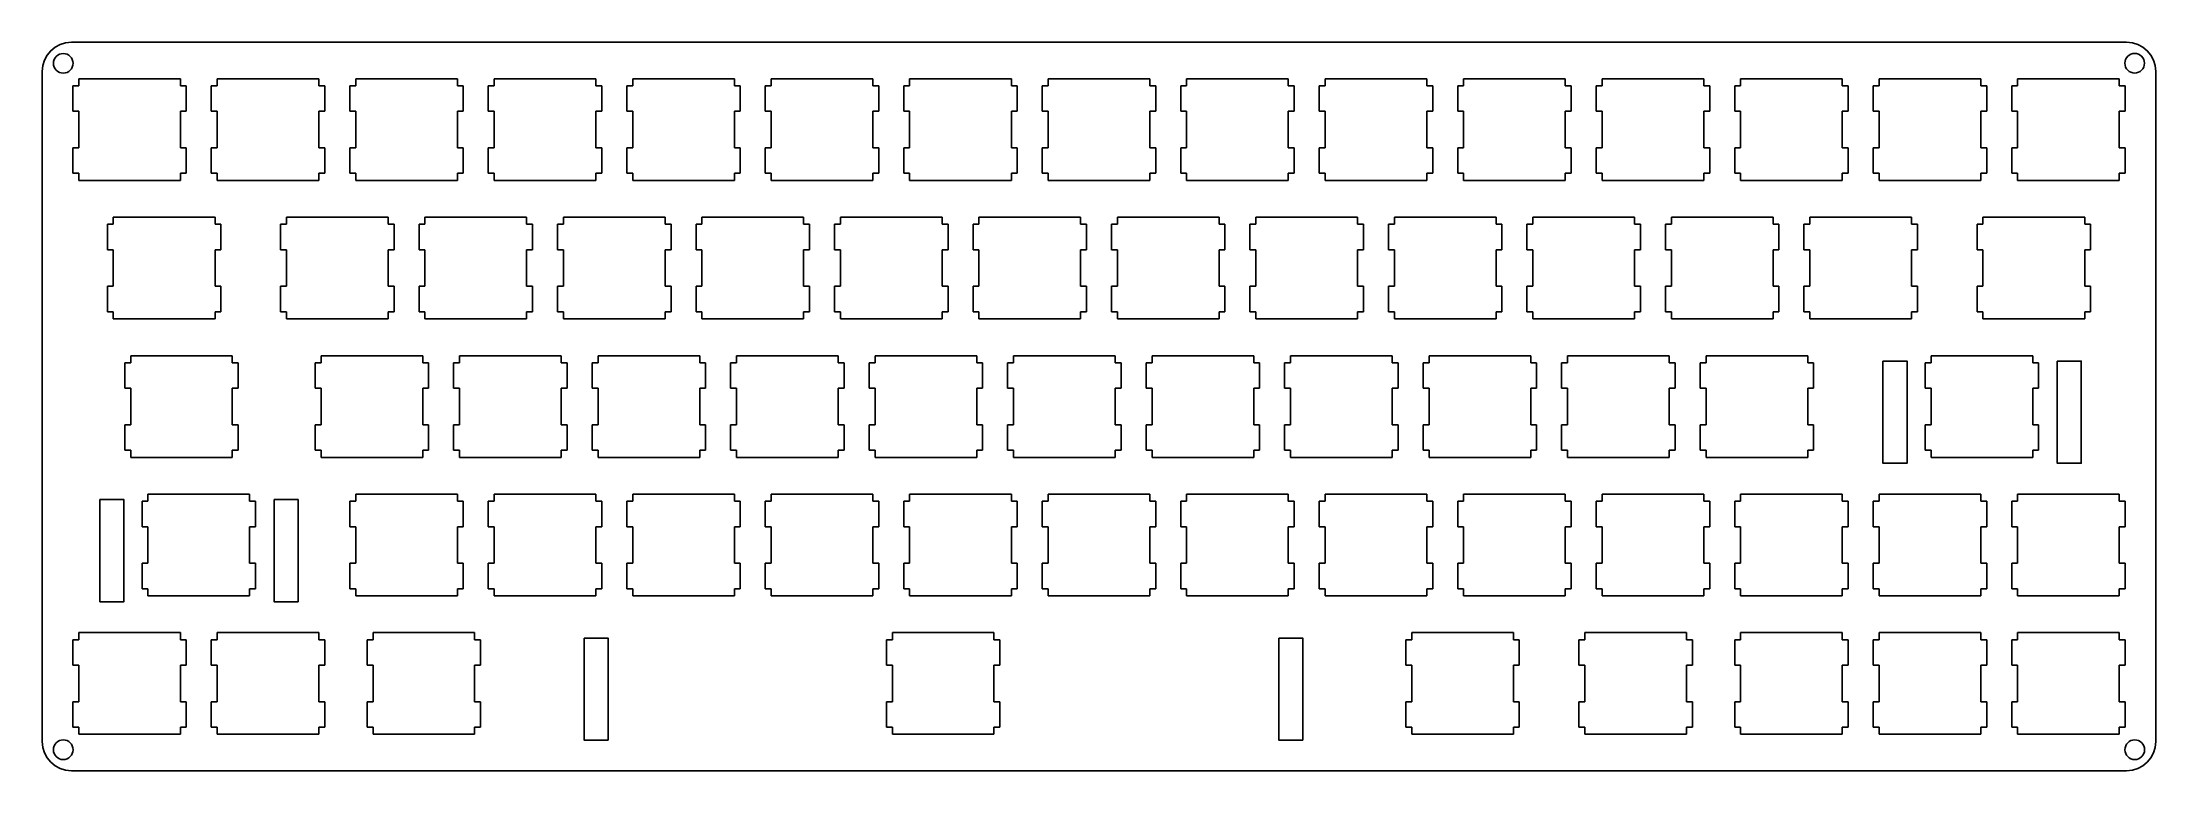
# Model space of a CAD drawing. Extents: x 16 to 306, y 20 to 120.
import ezdxf

# ---------------------------------------------------------------- set-up
doc = ezdxf.new("R2010")
doc.units = 0
doc.layers.add('LAYER_1', color=7, linetype='CONTINUOUS')

msp = doc.modelspace()

# ---------------------------------------------------------------- linework, layer by layer
at = {"layer": 'LAYER_1', "linetype": 'BYBLOCK'}
for p, q in [((20.02, 119.72), (41.52, 119.72)), ((301.97, 119.72), (41.52, 119.72)), ((16.02, 115.72), (16.02, 42.77)), ((305.97, 115.72), (305.97, 42.77)), ((16.02, 23.78), (16.02, 42.77)), ((305.97, 23.78), (305.97, 42.77)), ((20.02, 19.78), (280.47, 19.78)), ((301.97, 19.78), (280.47, 19.78))]:
    msp.add_line(p, q, dxfattribs=at)
for points in [[(268.55, 75.97), (268.55, 61.97), (271.85, 61.97), (271.85, 75.97)], [(292.45, 75.97), (292.45, 61.97), (295.75, 61.97), (295.75, 75.97)], [(23.92, 56.97), (23.92, 42.97), (27.22, 42.97), (27.22, 56.97)], [(47.82, 56.97), (47.82, 42.97), (51.12, 42.97), (51.12, 56.97)], [(90.35, 37.97), (90.35, 23.97), (93.65, 23.97), (93.65, 37.97)], [(90.35, 37.97), (90.35, 23.97), (93.65, 23.97), (93.65, 37.97)], [(185.65, 37.97), (185.65, 23.97), (188.95, 23.97), (188.95, 37.97)], [(185.65, 37.97), (185.65, 23.97), (188.95, 23.97), (188.95, 37.97)]]:
    msp.add_lwpolyline(points, close=True, dxfattribs=at)
for points in [[(20.21, 110.25, 0), (20.21, 110.26, 0), (20.21, 110.31, 0), (20.21, 110.4, 0), (20.21, 110.5, 0), (20.21, 110.64, 0), (20.21, 110.79, 0), (20.21, 110.96, 0), (20.21, 111.15, 0), (20.21, 111.35, 0), (20.21, 111.56, 0), (20.21, 111.77, 0), (20.21, 111.99, 0), (20.21, 112.21, 0), (20.21, 112.43, 0), (20.21, 112.63, 0), (20.21, 112.83, 0), (20.21, 113.02, 0), (20.21, 113.19, 0), (20.21, 113.35, 0), (20.21, 113.48, 0), (20.21, 113.59, 0), (20.21, 113.67, 0), (20.21, 113.72, 0), (20.21, 113.74, 0)], [(20.21, 113.74, 0), (20.22, 113.74, 0), (20.23, 113.74, 0), (20.25, 113.74, 0), (20.27, 113.74, 0), (20.3, 113.74, 0), (20.34, 113.74, 0), (20.38, 113.74, 0), (20.42, 113.74, 0), (20.47, 113.74, 0), (20.52, 113.74, 0), (20.57, 113.74, 0), (20.62, 113.74, 0), (20.67, 113.74, 0), (20.72, 113.74, 0), (20.77, 113.74, 0), (20.81, 113.74, 0), (20.86, 113.74, 0), (20.9, 113.74, 0), (20.93, 113.74, 0), (20.96, 113.74, 0), (20.99, 113.74, 0), (21.01, 113.74, 0), (21.02, 113.74, 0), (21.02, 113.74, 0)], [(21.02, 114.72, 0), (21.09, 114.72, 0), (21.3, 114.72, 0), (21.62, 114.72, 0), (22.06, 114.72, 0), (22.59, 114.72, 0), (23.2, 114.72, 0), (23.89, 114.72, 0), (24.64, 114.72, 0), (25.44, 114.72, 0), (26.27, 114.72, 0), (27.13, 114.72, 0), (28, 114.72, 0), (28.87, 114.72, 0), (29.72, 114.72, 0), (30.56, 114.72, 0), (31.35, 114.72, 0), (32.1, 114.72, 0), (32.79, 114.72, 0), (33.4, 114.72, 0), (33.94, 114.72, 0), (34.37, 114.72, 0), (34.69, 114.72, 0), (34.9, 114.72, 0), (34.97, 114.72, 0)], [(21.02, 113.74, 0), (21.02, 113.74, 0), (21.02, 113.76, 0), (21.02, 113.78, 0), (21.02, 113.81, 0), (21.02, 113.85, 0), (21.02, 113.89, 0), (21.02, 113.94, 0), (21.02, 113.99, 0), (21.02, 114.05, 0), (21.02, 114.11, 0), (21.02, 114.17, 0), (21.02, 114.23, 0), (21.02, 114.29, 0), (21.02, 114.35, 0), (21.02, 114.41, 0), (21.02, 114.46, 0), (21.02, 114.52, 0), (21.02, 114.57, 0), (21.02, 114.61, 0), (21.02, 114.65, 0), (21.02, 114.68, 0), (21.02, 114.7, 0), (21.02, 114.71, 0), (21.02, 114.72, 0)], [(34.97, 113.74, 0), (34.97, 113.74, 0), (34.97, 113.76, 0), (34.97, 113.78, 0), (34.97, 113.81, 0), (34.97, 113.85, 0), (34.97, 113.89, 0), (34.97, 113.94, 0), (34.97, 113.99, 0), (34.97, 114.05, 0), (34.97, 114.11, 0), (34.97, 114.17, 0), (34.97, 114.23, 0), (34.97, 114.29, 0), (34.97, 114.35, 0), (34.97, 114.41, 0), (34.97, 114.46, 0), (34.97, 114.52, 0), (34.97, 114.57, 0), (34.97, 114.61, 0), (34.97, 114.65, 0), (34.97, 114.68, 0), (34.97, 114.7, 0), (34.97, 114.71, 0), (34.97, 114.72, 0)], [(35.78, 113.74, 0), (35.78, 113.74, 0), (35.76, 113.74, 0), (35.74, 113.74, 0), (35.72, 113.74, 0), (35.69, 113.74, 0), (35.65, 113.74, 0), (35.61, 113.74, 0), (35.57, 113.74, 0), (35.52, 113.74, 0), (35.47, 113.74, 0), (35.42, 113.74, 0), (35.37, 113.74, 0), (35.32, 113.74, 0), (35.27, 113.74, 0), (35.22, 113.74, 0), (35.18, 113.74, 0), (35.13, 113.74, 0), (35.09, 113.74, 0), (35.06, 113.74, 0), (35.03, 113.74, 0), (35, 113.74, 0), (34.98, 113.74, 0), (34.97, 113.74, 0), (34.97, 113.74, 0)], [(35.78, 113.74, 0), (35.78, 113.72, 0), (35.78, 113.67, 0), (35.78, 113.59, 0), (35.78, 113.48, 0), (35.78, 113.35, 0), (35.78, 113.19, 0), (35.78, 113.02, 0), (35.78, 112.83, 0), (35.78, 112.63, 0), (35.78, 112.43, 0), (35.78, 112.21, 0), (35.78, 111.99, 0), (35.78, 111.77, 0), (35.78, 111.56, 0), (35.78, 111.35, 0), (35.78, 111.15, 0), (35.78, 110.96, 0), (35.78, 110.79, 0), (35.78, 110.64, 0), (35.78, 110.5, 0), (35.78, 110.4, 0), (35.78, 110.31, 0), (35.78, 110.26, 0), (35.78, 110.25, 0)], [(39.21, 110.25, 0), (39.21, 110.26, 0), (39.21, 110.31, 0), (39.21, 110.4, 0), (39.21, 110.5, 0), (39.21, 110.64, 0), (39.21, 110.79, 0), (39.21, 110.96, 0), (39.21, 111.15, 0), (39.21, 111.35, 0), (39.21, 111.56, 0), (39.21, 111.77, 0), (39.21, 111.99, 0), (39.21, 112.21, 0), (39.21, 112.43, 0), (39.21, 112.63, 0), (39.21, 112.83, 0), (39.21, 113.02, 0), (39.21, 113.19, 0), (39.21, 113.35, 0), (39.21, 113.48, 0), (39.21, 113.59, 0), (39.21, 113.67, 0), (39.21, 113.72, 0), (39.21, 113.74, 0)], [(39.21, 113.74, 0), (39.22, 113.74, 0), (39.23, 113.74, 0), (39.25, 113.74, 0), (39.27, 113.74, 0), (39.3, 113.74, 0), (39.34, 113.74, 0), (39.38, 113.74, 0), (39.42, 113.74, 0), (39.47, 113.74, 0), (39.52, 113.74, 0), (39.57, 113.74, 0), (39.62, 113.74, 0), (39.67, 113.74, 0), (39.72, 113.74, 0), (39.77, 113.74, 0), (39.81, 113.74, 0), (39.86, 113.74, 0), (39.9, 113.74, 0), (39.93, 113.74, 0), (39.96, 113.74, 0), (39.99, 113.74, 0), (40.01, 113.74, 0), (40.02, 113.74, 0), (40.02, 113.74, 0)], [(40.02, 114.72, 0), (40.09, 114.72, 0), (40.3, 114.72, 0), (40.62, 114.72, 0), (41.06, 114.72, 0), (41.59, 114.72, 0), (42.2, 114.72, 0), (42.89, 114.72, 0), (43.64, 114.72, 0), (44.44, 114.72, 0), (45.27, 114.72, 0), (46.13, 114.72, 0), (47, 114.72, 0), (47.87, 114.72, 0), (48.72, 114.72, 0), (49.56, 114.72, 0), (50.35, 114.72, 0), (51.1, 114.72, 0), (51.79, 114.72, 0), (52.4, 114.72, 0), (52.94, 114.72, 0), (53.37, 114.72, 0), (53.69, 114.72, 0), (53.9, 114.72, 0), (53.97, 114.72, 0)], [(40.02, 113.74, 0), (40.02, 113.74, 0), (40.02, 113.76, 0), (40.02, 113.78, 0), (40.02, 113.81, 0), (40.02, 113.85, 0), (40.02, 113.89, 0), (40.02, 113.94, 0), (40.02, 113.99, 0), (40.02, 114.05, 0), (40.02, 114.11, 0), (40.02, 114.17, 0), (40.02, 114.23, 0), (40.02, 114.29, 0), (40.02, 114.35, 0), (40.02, 114.41, 0), (40.02, 114.46, 0), (40.02, 114.52, 0), (40.02, 114.57, 0), (40.02, 114.61, 0), (40.02, 114.65, 0), (40.02, 114.68, 0), (40.02, 114.7, 0), (40.02, 114.71, 0), (40.02, 114.72, 0)], [(53.97, 113.74, 0), (53.97, 113.74, 0), (53.97, 113.76, 0), (53.97, 113.78, 0), (53.97, 113.81, 0), (53.97, 113.85, 0), (53.97, 113.89, 0), (53.97, 113.94, 0), (53.97, 113.99, 0), (53.97, 114.05, 0), (53.97, 114.11, 0), (53.97, 114.17, 0), (53.97, 114.23, 0), (53.97, 114.29, 0), (53.97, 114.35, 0), (53.97, 114.41, 0), (53.97, 114.46, 0), (53.97, 114.52, 0), (53.97, 114.57, 0), (53.97, 114.61, 0), (53.97, 114.65, 0), (53.97, 114.68, 0), (53.97, 114.7, 0), (53.97, 114.71, 0), (53.97, 114.72, 0)], [(54.78, 113.74, 0), (54.78, 113.74, 0), (54.76, 113.74, 0), (54.74, 113.74, 0), (54.72, 113.74, 0), (54.69, 113.74, 0), (54.65, 113.74, 0), (54.61, 113.74, 0), (54.57, 113.74, 0), (54.52, 113.74, 0), (54.47, 113.74, 0), (54.42, 113.74, 0), (54.37, 113.74, 0), (54.32, 113.74, 0), (54.27, 113.74, 0), (54.22, 113.74, 0), (54.18, 113.74, 0), (54.13, 113.74, 0), (54.09, 113.74, 0), (54.06, 113.74, 0), (54.03, 113.74, 0), (54, 113.74, 0), (53.98, 113.74, 0), (53.97, 113.74, 0), (53.97, 113.74, 0)], [(54.78, 113.74, 0), (54.78, 113.72, 0), (54.78, 113.67, 0), (54.78, 113.59, 0), (54.78, 113.48, 0), (54.78, 113.35, 0), (54.78, 113.19, 0), (54.78, 113.02, 0), (54.78, 112.83, 0), (54.78, 112.63, 0), (54.78, 112.43, 0), (54.78, 112.21, 0), (54.78, 111.99, 0), (54.78, 111.77, 0), (54.78, 111.56, 0), (54.78, 111.35, 0), (54.78, 111.15, 0), (54.78, 110.96, 0), (54.78, 110.79, 0), (54.78, 110.64, 0), (54.78, 110.5, 0), (54.78, 110.4, 0), (54.78, 110.31, 0), (54.78, 110.26, 0), (54.78, 110.25, 0)], [(58.21, 110.25, 0), (58.21, 110.26, 0), (58.21, 110.31, 0), (58.21, 110.4, 0), (58.21, 110.5, 0), (58.21, 110.64, 0), (58.21, 110.79, 0), (58.21, 110.96, 0), (58.21, 111.15, 0), (58.21, 111.35, 0), (58.21, 111.56, 0), (58.21, 111.77, 0), (58.21, 111.99, 0), (58.21, 112.21, 0), (58.21, 112.43, 0), (58.21, 112.63, 0), (58.21, 112.83, 0), (58.21, 113.02, 0), (58.21, 113.19, 0), (58.21, 113.35, 0), (58.21, 113.48, 0), (58.21, 113.59, 0), (58.21, 113.67, 0), (58.21, 113.72, 0), (58.21, 113.74, 0)], [(58.21, 113.74, 0), (58.22, 113.74, 0), (58.23, 113.74, 0), (58.25, 113.74, 0), (58.27, 113.74, 0), (58.3, 113.74, 0), (58.34, 113.74, 0), (58.38, 113.74, 0), (58.42, 113.74, 0), (58.47, 113.74, 0), (58.52, 113.74, 0), (58.57, 113.74, 0), (58.62, 113.74, 0), (58.67, 113.74, 0), (58.72, 113.74, 0), (58.77, 113.74, 0), (58.81, 113.74, 0), (58.86, 113.74, 0), (58.9, 113.74, 0), (58.93, 113.74, 0), (58.96, 113.74, 0), (58.99, 113.74, 0), (59.01, 113.74, 0), (59.02, 113.74, 0), (59.02, 113.74, 0)], [(59.02, 114.72, 0), (59.09, 114.72, 0), (59.3, 114.72, 0), (59.62, 114.72, 0), (60.06, 114.72, 0), (60.59, 114.72, 0), (61.2, 114.72, 0), (61.89, 114.72, 0), (62.64, 114.72, 0), (63.44, 114.72, 0), (64.27, 114.72, 0), (65.13, 114.72, 0), (66, 114.72, 0), (66.87, 114.72, 0), (67.72, 114.72, 0), (68.56, 114.72, 0), (69.35, 114.72, 0), (70.1, 114.72, 0), (70.79, 114.72, 0), (71.4, 114.72, 0), (71.94, 114.72, 0), (72.37, 114.72, 0), (72.69, 114.72, 0), (72.9, 114.72, 0), (72.97, 114.72, 0)], [(59.02, 113.74, 0), (59.02, 113.74, 0), (59.02, 113.76, 0), (59.02, 113.78, 0), (59.02, 113.81, 0), (59.02, 113.85, 0), (59.02, 113.89, 0), (59.02, 113.94, 0), (59.02, 113.99, 0), (59.02, 114.05, 0), (59.02, 114.11, 0), (59.02, 114.17, 0), (59.02, 114.23, 0), (59.02, 114.29, 0), (59.02, 114.35, 0), (59.02, 114.41, 0), (59.02, 114.46, 0), (59.02, 114.52, 0), (59.02, 114.57, 0), (59.02, 114.61, 0), (59.02, 114.65, 0), (59.02, 114.68, 0), (59.02, 114.7, 0), (59.02, 114.71, 0), (59.02, 114.72, 0)], [(72.97, 113.74, 0), (72.97, 113.74, 0), (72.97, 113.76, 0), (72.97, 113.78, 0), (72.97, 113.81, 0), (72.97, 113.85, 0), (72.97, 113.89, 0), (72.97, 113.94, 0), (72.97, 113.99, 0), (72.97, 114.05, 0), (72.97, 114.11, 0), (72.97, 114.17, 0), (72.97, 114.23, 0), (72.97, 114.29, 0), (72.97, 114.35, 0), (72.97, 114.41, 0), (72.97, 114.46, 0), (72.97, 114.52, 0), (72.97, 114.57, 0), (72.97, 114.61, 0), (72.97, 114.65, 0), (72.97, 114.68, 0), (72.97, 114.7, 0), (72.97, 114.71, 0), (72.97, 114.72, 0)], [(73.78, 113.74, 0), (73.78, 113.74, 0), (73.76, 113.74, 0), (73.74, 113.74, 0), (73.72, 113.74, 0), (73.69, 113.74, 0), (73.65, 113.74, 0), (73.61, 113.74, 0), (73.57, 113.74, 0), (73.52, 113.74, 0), (73.47, 113.74, 0), (73.42, 113.74, 0), (73.37, 113.74, 0), (73.32, 113.74, 0), (73.27, 113.74, 0), (73.22, 113.74, 0), (73.18, 113.74, 0), (73.13, 113.74, 0), (73.09, 113.74, 0), (73.06, 113.74, 0), (73.03, 113.74, 0), (73, 113.74, 0), (72.98, 113.74, 0), (72.97, 113.74, 0), (72.97, 113.74, 0)], [(73.78, 113.74, 0), (73.78, 113.72, 0), (73.78, 113.67, 0), (73.78, 113.59, 0), (73.78, 113.48, 0), (73.78, 113.35, 0), (73.78, 113.19, 0), (73.78, 113.02, 0), (73.78, 112.83, 0), (73.78, 112.63, 0), (73.78, 112.43, 0), (73.78, 112.21, 0), (73.78, 111.99, 0), (73.78, 111.77, 0), (73.78, 111.56, 0), (73.78, 111.35, 0), (73.78, 111.15, 0), (73.78, 110.96, 0), (73.78, 110.79, 0), (73.78, 110.64, 0), (73.78, 110.5, 0), (73.78, 110.4, 0), (73.78, 110.31, 0), (73.78, 110.26, 0), (73.78, 110.25, 0)], [(77.21, 110.25, 0), (77.21, 110.26, 0), (77.21, 110.31, 0), (77.21, 110.4, 0), (77.21, 110.5, 0), (77.21, 110.64, 0), (77.21, 110.79, 0), (77.21, 110.96, 0), (77.21, 111.15, 0), (77.21, 111.35, 0), (77.21, 111.56, 0), (77.21, 111.77, 0), (77.21, 111.99, 0), (77.21, 112.21, 0), (77.21, 112.43, 0), (77.21, 112.63, 0), (77.21, 112.83, 0), (77.21, 113.02, 0), (77.21, 113.19, 0), (77.21, 113.35, 0), (77.21, 113.48, 0), (77.21, 113.59, 0), (77.21, 113.67, 0), (77.21, 113.72, 0), (77.21, 113.74, 0)], [(77.21, 113.74, 0), (77.22, 113.74, 0), (77.23, 113.74, 0), (77.25, 113.74, 0), (77.27, 113.74, 0), (77.3, 113.74, 0), (77.34, 113.74, 0), (77.38, 113.74, 0), (77.42, 113.74, 0), (77.47, 113.74, 0), (77.52, 113.74, 0), (77.57, 113.74, 0), (77.62, 113.74, 0), (77.67, 113.74, 0), (77.72, 113.74, 0), (77.77, 113.74, 0), (77.81, 113.74, 0), (77.86, 113.74, 0), (77.9, 113.74, 0), (77.93, 113.74, 0), (77.96, 113.74, 0), (77.99, 113.74, 0), (78.01, 113.74, 0), (78.02, 113.74, 0), (78.02, 113.74, 0)], [(78.02, 114.72, 0), (78.09, 114.72, 0), (78.3, 114.72, 0), (78.62, 114.72, 0), (79.06, 114.72, 0), (79.59, 114.72, 0), (80.2, 114.72, 0), (80.89, 114.72, 0), (81.64, 114.72, 0), (82.44, 114.72, 0), (83.27, 114.72, 0), (84.13, 114.72, 0), (85, 114.72, 0), (85.87, 114.72, 0), (86.72, 114.72, 0), (87.56, 114.72, 0), (88.35, 114.72, 0), (89.1, 114.72, 0), (89.79, 114.72, 0), (90.4, 114.72, 0), (90.94, 114.72, 0), (91.37, 114.72, 0), (91.69, 114.72, 0), (91.9, 114.72, 0), (91.97, 114.72, 0)], [(78.02, 113.74, 0), (78.02, 113.74, 0), (78.02, 113.76, 0), (78.02, 113.78, 0), (78.02, 113.81, 0), (78.02, 113.85, 0), (78.02, 113.89, 0), (78.02, 113.94, 0), (78.02, 113.99, 0), (78.02, 114.05, 0), (78.02, 114.11, 0), (78.02, 114.17, 0), (78.02, 114.23, 0), (78.02, 114.29, 0), (78.02, 114.35, 0), (78.02, 114.41, 0), (78.02, 114.46, 0), (78.02, 114.52, 0), (78.02, 114.57, 0), (78.02, 114.61, 0), (78.02, 114.65, 0), (78.02, 114.68, 0), (78.02, 114.7, 0), (78.02, 114.71, 0), (78.02, 114.72, 0)], [(91.97, 113.74, 0), (91.97, 113.74, 0), (91.97, 113.76, 0), (91.97, 113.78, 0), (91.97, 113.81, 0), (91.97, 113.85, 0), (91.97, 113.89, 0), (91.97, 113.94, 0), (91.97, 113.99, 0), (91.97, 114.05, 0), (91.97, 114.11, 0), (91.97, 114.17, 0), (91.97, 114.23, 0), (91.97, 114.29, 0), (91.97, 114.35, 0), (91.97, 114.41, 0), (91.97, 114.46, 0), (91.97, 114.52, 0), (91.97, 114.57, 0), (91.97, 114.61, 0), (91.97, 114.65, 0), (91.97, 114.68, 0), (91.97, 114.7, 0), (91.97, 114.71, 0), (91.97, 114.72, 0)], [(92.78, 113.74, 0), (92.78, 113.74, 0), (92.76, 113.74, 0), (92.74, 113.74, 0), (92.72, 113.74, 0), (92.69, 113.74, 0), (92.65, 113.74, 0), (92.61, 113.74, 0), (92.57, 113.74, 0), (92.52, 113.74, 0), (92.47, 113.74, 0), (92.42, 113.74, 0), (92.37, 113.74, 0), (92.32, 113.74, 0), (92.27, 113.74, 0), (92.22, 113.74, 0), (92.18, 113.74, 0), (92.13, 113.74, 0), (92.09, 113.74, 0), (92.06, 113.74, 0), (92.03, 113.74, 0), (92, 113.74, 0), (91.98, 113.74, 0), (91.97, 113.74, 0), (91.97, 113.74, 0)], [(92.78, 113.74, 0), (92.78, 113.72, 0), (92.78, 113.67, 0), (92.78, 113.59, 0), (92.78, 113.48, 0), (92.78, 113.35, 0), (92.78, 113.19, 0), (92.78, 113.02, 0), (92.78, 112.83, 0), (92.78, 112.63, 0), (92.78, 112.43, 0), (92.78, 112.21, 0), (92.78, 111.99, 0), (92.78, 111.77, 0), (92.78, 111.56, 0), (92.78, 111.35, 0), (92.78, 111.15, 0), (92.78, 110.96, 0), (92.78, 110.79, 0), (92.78, 110.64, 0), (92.78, 110.5, 0), (92.78, 110.4, 0), (92.78, 110.31, 0), (92.78, 110.26, 0), (92.78, 110.25, 0)], [(96.21, 110.25, 0), (96.21, 110.26, 0), (96.21, 110.31, 0), (96.21, 110.4, 0), (96.21, 110.5, 0), (96.21, 110.64, 0), (96.21, 110.79, 0), (96.21, 110.96, 0), (96.21, 111.15, 0), (96.21, 111.35, 0), (96.21, 111.56, 0), (96.21, 111.77, 0), (96.21, 111.99, 0), (96.21, 112.21, 0), (96.21, 112.43, 0), (96.21, 112.63, 0), (96.21, 112.83, 0), (96.21, 113.02, 0), (96.21, 113.19, 0), (96.21, 113.35, 0), (96.21, 113.48, 0), (96.21, 113.59, 0), (96.21, 113.67, 0), (96.21, 113.72, 0), (96.21, 113.74, 0)], [(96.21, 113.74, 0), (96.22, 113.74, 0), (96.23, 113.74, 0), (96.25, 113.74, 0), (96.27, 113.74, 0), (96.3, 113.74, 0), (96.34, 113.74, 0), (96.38, 113.74, 0), (96.42, 113.74, 0), (96.47, 113.74, 0), (96.52, 113.74, 0), (96.57, 113.74, 0), (96.62, 113.74, 0), (96.67, 113.74, 0), (96.72, 113.74, 0), (96.77, 113.74, 0), (96.81, 113.74, 0), (96.86, 113.74, 0), (96.9, 113.74, 0), (96.93, 113.74, 0), (96.96, 113.74, 0), (96.99, 113.74, 0), (97.01, 113.74, 0), (97.02, 113.74, 0), (97.02, 113.74, 0)], [(97.02, 114.72, 0), (97.09, 114.72, 0), (97.3, 114.72, 0), (97.62, 114.72, 0), (98.06, 114.72, 0), (98.59, 114.72, 0), (99.2, 114.72, 0), (99.89, 114.72, 0), (100.64, 114.72, 0), (101.44, 114.72, 0), (102.27, 114.72, 0), (103.13, 114.72, 0), (104, 114.72, 0), (104.87, 114.72, 0), (105.72, 114.72, 0), (106.56, 114.72, 0), (107.35, 114.72, 0), (108.1, 114.72, 0), (108.79, 114.72, 0), (109.4, 114.72, 0), (109.94, 114.72, 0), (110.37, 114.72, 0), (110.69, 114.72, 0), (110.9, 114.72, 0), (110.97, 114.72, 0)], [(97.02, 113.74, 0), (97.02, 113.74, 0), (97.02, 113.76, 0), (97.02, 113.78, 0), (97.02, 113.81, 0), (97.02, 113.85, 0), (97.02, 113.89, 0), (97.02, 113.94, 0), (97.02, 113.99, 0), (97.02, 114.05, 0), (97.02, 114.11, 0), (97.02, 114.17, 0), (97.02, 114.23, 0), (97.02, 114.29, 0), (97.02, 114.35, 0), (97.02, 114.41, 0), (97.02, 114.46, 0), (97.02, 114.52, 0), (97.02, 114.57, 0), (97.02, 114.61, 0), (97.02, 114.65, 0), (97.02, 114.68, 0), (97.02, 114.7, 0), (97.02, 114.71, 0), (97.02, 114.72, 0)], [(110.97, 113.74, 0), (110.97, 113.74, 0), (110.97, 113.76, 0), (110.97, 113.78, 0), (110.97, 113.81, 0), (110.97, 113.85, 0), (110.97, 113.89, 0), (110.97, 113.94, 0), (110.97, 113.99, 0), (110.97, 114.05, 0), (110.97, 114.11, 0), (110.97, 114.17, 0), (110.97, 114.23, 0), (110.97, 114.29, 0), (110.97, 114.35, 0), (110.97, 114.41, 0), (110.97, 114.46, 0), (110.97, 114.52, 0), (110.97, 114.57, 0), (110.97, 114.61, 0), (110.97, 114.65, 0), (110.97, 114.68, 0), (110.97, 114.7, 0), (110.97, 114.71, 0), (110.97, 114.72, 0)], [(111.78, 113.74, 0), (111.78, 113.74, 0), (111.76, 113.74, 0), (111.74, 113.74, 0), (111.72, 113.74, 0), (111.69, 113.74, 0), (111.65, 113.74, 0), (111.61, 113.74, 0), (111.57, 113.74, 0), (111.52, 113.74, 0), (111.47, 113.74, 0), (111.42, 113.74, 0), (111.37, 113.74, 0), (111.32, 113.74, 0), (111.27, 113.74, 0), (111.22, 113.74, 0), (111.18, 113.74, 0), (111.13, 113.74, 0), (111.09, 113.74, 0), (111.06, 113.74, 0), (111.03, 113.74, 0), (111, 113.74, 0), (110.98, 113.74, 0), (110.97, 113.74, 0), (110.97, 113.74, 0)], [(111.78, 113.74, 0), (111.78, 113.72, 0), (111.78, 113.67, 0), (111.78, 113.59, 0), (111.78, 113.48, 0), (111.78, 113.35, 0), (111.78, 113.19, 0), (111.78, 113.02, 0), (111.78, 112.83, 0), (111.78, 112.63, 0), (111.78, 112.43, 0), (111.78, 112.21, 0), (111.78, 111.99, 0), (111.78, 111.77, 0), (111.78, 111.56, 0), (111.78, 111.35, 0), (111.78, 111.15, 0), (111.78, 110.96, 0), (111.78, 110.79, 0), (111.78, 110.64, 0), (111.78, 110.5, 0), (111.78, 110.4, 0), (111.78, 110.31, 0), (111.78, 110.26, 0), (111.78, 110.25, 0)], [(115.21, 110.25, 0), (115.21, 110.26, 0), (115.21, 110.31, 0), (115.21, 110.4, 0), (115.21, 110.5, 0), (115.21, 110.64, 0), (115.21, 110.79, 0), (115.21, 110.96, 0), (115.21, 111.15, 0), (115.21, 111.35, 0), (115.21, 111.56, 0), (115.21, 111.77, 0), (115.21, 111.99, 0), (115.21, 112.21, 0), (115.21, 112.43, 0), (115.21, 112.63, 0), (115.21, 112.83, 0), (115.21, 113.02, 0), (115.21, 113.19, 0), (115.21, 113.35, 0), (115.21, 113.48, 0), (115.21, 113.59, 0), (115.21, 113.67, 0), (115.21, 113.72, 0), (115.21, 113.74, 0)], [(115.21, 113.74, 0), (115.22, 113.74, 0), (115.23, 113.74, 0), (115.25, 113.74, 0), (115.27, 113.74, 0), (115.3, 113.74, 0), (115.34, 113.74, 0), (115.38, 113.74, 0), (115.42, 113.74, 0), (115.47, 113.74, 0), (115.52, 113.74, 0), (115.57, 113.74, 0), (115.62, 113.74, 0), (115.67, 113.74, 0), (115.72, 113.74, 0), (115.77, 113.74, 0), (115.81, 113.74, 0), (115.86, 113.74, 0), (115.9, 113.74, 0), (115.93, 113.74, 0), (115.96, 113.74, 0), (115.99, 113.74, 0), (116.01, 113.74, 0), (116.02, 113.74, 0), (116.02, 113.74, 0)], [(116.02, 114.72, 0), (116.09, 114.72, 0), (116.3, 114.72, 0), (116.62, 114.72, 0), (117.06, 114.72, 0), (117.59, 114.72, 0), (118.2, 114.72, 0), (118.89, 114.72, 0), (119.64, 114.72, 0), (120.44, 114.72, 0), (121.27, 114.72, 0), (122.13, 114.72, 0), (123, 114.72, 0), (123.87, 114.72, 0), (124.72, 114.72, 0), (125.56, 114.72, 0), (126.35, 114.72, 0), (127.1, 114.72, 0), (127.79, 114.72, 0), (128.4, 114.72, 0), (128.94, 114.72, 0), (129.37, 114.72, 0), (129.69, 114.72, 0), (129.9, 114.72, 0), (129.97, 114.72, 0)], [(116.02, 113.74, 0), (116.02, 113.74, 0), (116.02, 113.76, 0), (116.02, 113.78, 0), (116.02, 113.81, 0), (116.02, 113.85, 0), (116.02, 113.89, 0), (116.02, 113.94, 0), (116.02, 113.99, 0), (116.02, 114.05, 0), (116.02, 114.11, 0), (116.02, 114.17, 0), (116.02, 114.23, 0), (116.02, 114.29, 0), (116.02, 114.35, 0), (116.02, 114.41, 0), (116.02, 114.46, 0), (116.02, 114.52, 0), (116.02, 114.57, 0), (116.02, 114.61, 0), (116.02, 114.65, 0), (116.02, 114.68, 0), (116.02, 114.7, 0), (116.02, 114.71, 0), (116.02, 114.72, 0)], [(129.97, 113.74, 0), (129.97, 113.74, 0), (129.97, 113.76, 0), (129.97, 113.78, 0), (129.97, 113.81, 0), (129.97, 113.85, 0), (129.97, 113.89, 0), (129.97, 113.94, 0), (129.97, 113.99, 0), (129.97, 114.05, 0), (129.97, 114.11, 0), (129.97, 114.17, 0), (129.97, 114.23, 0), (129.97, 114.29, 0), (129.97, 114.35, 0), (129.97, 114.41, 0), (129.97, 114.46, 0), (129.97, 114.52, 0), (129.97, 114.57, 0), (129.97, 114.61, 0), (129.97, 114.65, 0), (129.97, 114.68, 0), (129.97, 114.7, 0), (129.97, 114.71, 0), (129.97, 114.72, 0)], [(130.78, 113.74, 0), (130.78, 113.74, 0), (130.76, 113.74, 0), (130.74, 113.74, 0), (130.72, 113.74, 0), (130.69, 113.74, 0), (130.65, 113.74, 0), (130.61, 113.74, 0), (130.57, 113.74, 0), (130.52, 113.74, 0), (130.47, 113.74, 0), (130.42, 113.74, 0), (130.37, 113.74, 0), (130.32, 113.74, 0), (130.27, 113.74, 0), (130.22, 113.74, 0), (130.18, 113.74, 0), (130.13, 113.74, 0), (130.09, 113.74, 0), (130.06, 113.74, 0), (130.03, 113.74, 0), (130, 113.74, 0), (129.98, 113.74, 0), (129.97, 113.74, 0), (129.97, 113.74, 0)], [(130.78, 113.74, 0), (130.78, 113.72, 0), (130.78, 113.67, 0), (130.78, 113.59, 0), (130.78, 113.48, 0), (130.78, 113.35, 0), (130.78, 113.19, 0), (130.78, 113.02, 0), (130.78, 112.83, 0), (130.78, 112.63, 0), (130.78, 112.43, 0), (130.78, 112.21, 0), (130.78, 111.99, 0), (130.78, 111.77, 0), (130.78, 111.56, 0), (130.78, 111.35, 0), (130.78, 111.15, 0), (130.78, 110.96, 0), (130.78, 110.79, 0), (130.78, 110.64, 0), (130.78, 110.5, 0), (130.78, 110.4, 0), (130.78, 110.31, 0), (130.78, 110.26, 0), (130.78, 110.25, 0)], [(134.21, 110.25, 0), (134.21, 110.26, 0), (134.21, 110.31, 0), (134.21, 110.4, 0), (134.21, 110.5, 0), (134.21, 110.64, 0), (134.21, 110.79, 0), (134.21, 110.96, 0), (134.21, 111.15, 0), (134.21, 111.35, 0), (134.21, 111.56, 0), (134.21, 111.77, 0), (134.21, 111.99, 0), (134.21, 112.21, 0), (134.21, 112.43, 0), (134.21, 112.63, 0), (134.21, 112.83, 0), (134.21, 113.02, 0), (134.21, 113.19, 0), (134.21, 113.35, 0), (134.21, 113.48, 0), (134.21, 113.59, 0), (134.21, 113.67, 0), (134.21, 113.72, 0), (134.21, 113.74, 0)], [(134.21, 113.74, 0), (134.22, 113.74, 0), (134.23, 113.74, 0), (134.25, 113.74, 0), (134.27, 113.74, 0), (134.3, 113.74, 0), (134.34, 113.74, 0), (134.38, 113.74, 0), (134.42, 113.74, 0), (134.47, 113.74, 0), (134.52, 113.74, 0), (134.57, 113.74, 0), (134.62, 113.74, 0), (134.67, 113.74, 0), (134.72, 113.74, 0), (134.77, 113.74, 0), (134.81, 113.74, 0), (134.86, 113.74, 0), (134.9, 113.74, 0), (134.93, 113.74, 0), (134.96, 113.74, 0), (134.99, 113.74, 0), (135.01, 113.74, 0), (135.02, 113.74, 0), (135.02, 113.74, 0)], [(135.02, 114.72, 0), (135.09, 114.72, 0), (135.3, 114.72, 0), (135.62, 114.72, 0), (136.06, 114.72, 0), (136.59, 114.72, 0), (137.2, 114.72, 0), (137.89, 114.72, 0), (138.64, 114.72, 0), (139.44, 114.72, 0), (140.27, 114.72, 0), (141.13, 114.72, 0), (142, 114.72, 0), (142.87, 114.72, 0), (143.72, 114.72, 0), (144.56, 114.72, 0), (145.35, 114.72, 0), (146.1, 114.72, 0), (146.79, 114.72, 0), (147.4, 114.72, 0), (147.94, 114.72, 0), (148.37, 114.72, 0), (148.69, 114.72, 0), (148.9, 114.72, 0), (148.97, 114.72, 0)], [(135.02, 113.74, 0), (135.02, 113.74, 0), (135.02, 113.76, 0), (135.02, 113.78, 0), (135.02, 113.81, 0), (135.02, 113.85, 0), (135.02, 113.89, 0), (135.02, 113.94, 0), (135.02, 113.99, 0), (135.02, 114.05, 0), (135.02, 114.11, 0), (135.02, 114.17, 0), (135.02, 114.23, 0), (135.02, 114.29, 0), (135.02, 114.35, 0), (135.02, 114.41, 0), (135.02, 114.46, 0), (135.02, 114.52, 0), (135.02, 114.57, 0), (135.02, 114.61, 0), (135.02, 114.65, 0), (135.02, 114.68, 0), (135.02, 114.7, 0), (135.02, 114.71, 0), (135.02, 114.72, 0)], [(148.97, 113.74, 0), (148.97, 113.74, 0), (148.97, 113.76, 0), (148.97, 113.78, 0), (148.97, 113.81, 0), (148.97, 113.85, 0), (148.97, 113.89, 0), (148.97, 113.94, 0), (148.97, 113.99, 0), (148.97, 114.05, 0), (148.97, 114.11, 0), (148.97, 114.17, 0), (148.97, 114.23, 0), (148.97, 114.29, 0), (148.97, 114.35, 0), (148.97, 114.41, 0), (148.97, 114.46, 0), (148.97, 114.52, 0), (148.97, 114.57, 0), (148.97, 114.61, 0), (148.97, 114.65, 0), (148.97, 114.68, 0), (148.97, 114.7, 0), (148.97, 114.71, 0), (148.97, 114.72, 0)], [(149.78, 113.74, 0), (149.78, 113.74, 0), (149.76, 113.74, 0), (149.74, 113.74, 0), (149.72, 113.74, 0), (149.69, 113.74, 0), (149.65, 113.74, 0), (149.61, 113.74, 0), (149.57, 113.74, 0), (149.52, 113.74, 0), (149.47, 113.74, 0), (149.42, 113.74, 0), (149.37, 113.74, 0), (149.32, 113.74, 0), (149.27, 113.74, 0), (149.22, 113.74, 0), (149.18, 113.74, 0), (149.13, 113.74, 0), (149.09, 113.74, 0), (149.06, 113.74, 0), (149.03, 113.74, 0), (149, 113.74, 0), (148.98, 113.74, 0), (148.97, 113.74, 0), (148.97, 113.74, 0)], [(149.78, 113.74, 0), (149.78, 113.72, 0), (149.78, 113.67, 0), (149.78, 113.59, 0), (149.78, 113.48, 0), (149.78, 113.35, 0), (149.78, 113.19, 0), (149.78, 113.02, 0), (149.78, 112.83, 0), (149.78, 112.63, 0), (149.78, 112.43, 0), (149.78, 112.21, 0), (149.78, 111.99, 0), (149.78, 111.77, 0), (149.78, 111.56, 0), (149.78, 111.35, 0), (149.78, 111.15, 0), (149.78, 110.96, 0), (149.78, 110.79, 0), (149.78, 110.64, 0), (149.78, 110.5, 0), (149.78, 110.4, 0), (149.78, 110.31, 0), (149.78, 110.26, 0), (149.78, 110.25, 0)], [(153.21, 110.25, 0), (153.21, 110.26, 0), (153.21, 110.31, 0), (153.21, 110.4, 0), (153.21, 110.5, 0), (153.21, 110.64, 0), (153.21, 110.79, 0), (153.21, 110.96, 0), (153.21, 111.15, 0), (153.21, 111.35, 0), (153.21, 111.56, 0), (153.21, 111.77, 0), (153.21, 111.99, 0), (153.21, 112.21, 0), (153.21, 112.43, 0), (153.21, 112.63, 0), (153.21, 112.83, 0), (153.21, 113.02, 0), (153.21, 113.19, 0), (153.21, 113.35, 0), (153.21, 113.48, 0), (153.21, 113.59, 0), (153.21, 113.67, 0), (153.21, 113.72, 0), (153.21, 113.74, 0)], [(153.21, 113.74, 0), (153.22, 113.74, 0), (153.23, 113.74, 0), (153.25, 113.74, 0), (153.27, 113.74, 0), (153.3, 113.74, 0), (153.34, 113.74, 0), (153.38, 113.74, 0), (153.42, 113.74, 0), (153.47, 113.74, 0), (153.52, 113.74, 0), (153.57, 113.74, 0), (153.62, 113.74, 0), (153.67, 113.74, 0), (153.72, 113.74, 0), (153.77, 113.74, 0), (153.81, 113.74, 0), (153.86, 113.74, 0), (153.9, 113.74, 0), (153.93, 113.74, 0), (153.96, 113.74, 0), (153.99, 113.74, 0), (154.01, 113.74, 0), (154.02, 113.74, 0), (154.02, 113.74, 0)], [(154.02, 114.72, 0), (154.09, 114.72, 0), (154.3, 114.72, 0), (154.62, 114.72, 0), (155.06, 114.72, 0), (155.59, 114.72, 0), (156.2, 114.72, 0), (156.89, 114.72, 0), (157.64, 114.72, 0), (158.44, 114.72, 0), (159.27, 114.72, 0), (160.13, 114.72, 0), (161, 114.72, 0), (161.87, 114.72, 0), (162.72, 114.72, 0), (163.56, 114.72, 0), (164.35, 114.72, 0), (165.1, 114.72, 0), (165.79, 114.72, 0), (166.4, 114.72, 0), (166.94, 114.72, 0), (167.37, 114.72, 0), (167.69, 114.72, 0), (167.9, 114.72, 0), (167.97, 114.72, 0)], [(154.02, 113.74, 0), (154.02, 113.74, 0), (154.02, 113.76, 0), (154.02, 113.78, 0), (154.02, 113.81, 0), (154.02, 113.85, 0), (154.02, 113.89, 0), (154.02, 113.94, 0), (154.02, 113.99, 0), (154.02, 114.05, 0), (154.02, 114.11, 0), (154.02, 114.17, 0), (154.02, 114.23, 0), (154.02, 114.29, 0), (154.02, 114.35, 0), (154.02, 114.41, 0), (154.02, 114.46, 0), (154.02, 114.52, 0), (154.02, 114.57, 0), (154.02, 114.61, 0), (154.02, 114.65, 0), (154.02, 114.68, 0), (154.02, 114.7, 0), (154.02, 114.71, 0), (154.02, 114.72, 0)], [(167.97, 113.74, 0), (167.97, 113.74, 0), (167.97, 113.76, 0), (167.97, 113.78, 0), (167.97, 113.81, 0), (167.97, 113.85, 0), (167.97, 113.89, 0), (167.97, 113.94, 0), (167.97, 113.99, 0), (167.97, 114.05, 0), (167.97, 114.11, 0), (167.97, 114.17, 0), (167.97, 114.23, 0), (167.97, 114.29, 0), (167.97, 114.35, 0), (167.97, 114.41, 0), (167.97, 114.46, 0), (167.97, 114.52, 0), (167.97, 114.57, 0), (167.97, 114.61, 0), (167.97, 114.65, 0), (167.97, 114.68, 0), (167.97, 114.7, 0), (167.97, 114.71, 0), (167.97, 114.72, 0)], [(168.78, 113.74, 0), (168.78, 113.74, 0), (168.76, 113.74, 0), (168.74, 113.74, 0), (168.72, 113.74, 0), (168.69, 113.74, 0), (168.65, 113.74, 0), (168.61, 113.74, 0), (168.57, 113.74, 0), (168.52, 113.74, 0), (168.47, 113.74, 0), (168.42, 113.74, 0), (168.37, 113.74, 0), (168.32, 113.74, 0), (168.27, 113.74, 0), (168.22, 113.74, 0), (168.18, 113.74, 0), (168.13, 113.74, 0), (168.09, 113.74, 0), (168.06, 113.74, 0), (168.03, 113.74, 0), (168, 113.74, 0), (167.98, 113.74, 0), (167.97, 113.74, 0), (167.97, 113.74, 0)], [(168.78, 113.74, 0), (168.78, 113.72, 0), (168.78, 113.67, 0), (168.78, 113.59, 0), (168.78, 113.48, 0), (168.78, 113.35, 0), (168.78, 113.19, 0), (168.78, 113.02, 0), (168.78, 112.83, 0), (168.78, 112.63, 0), (168.78, 112.43, 0), (168.78, 112.21, 0), (168.78, 111.99, 0), (168.78, 111.77, 0), (168.78, 111.56, 0), (168.78, 111.35, 0), (168.78, 111.15, 0), (168.78, 110.96, 0), (168.78, 110.79, 0), (168.78, 110.64, 0), (168.78, 110.5, 0), (168.78, 110.4, 0), (168.78, 110.31, 0), (168.78, 110.26, 0), (168.78, 110.25, 0)], [(172.21, 110.25, 0), (172.21, 110.26, 0), (172.21, 110.31, 0), (172.21, 110.4, 0), (172.21, 110.5, 0), (172.21, 110.64, 0), (172.21, 110.79, 0), (172.21, 110.96, 0), (172.21, 111.15, 0), (172.21, 111.35, 0), (172.21, 111.56, 0), (172.21, 111.77, 0), (172.21, 111.99, 0), (172.21, 112.21, 0), (172.21, 112.43, 0), (172.21, 112.63, 0), (172.21, 112.83, 0), (172.21, 113.02, 0), (172.21, 113.19, 0), (172.21, 113.35, 0), (172.21, 113.48, 0), (172.21, 113.59, 0), (172.21, 113.67, 0), (172.21, 113.72, 0), (172.21, 113.74, 0)], [(172.21, 113.74, 0), (172.22, 113.74, 0), (172.23, 113.74, 0), (172.25, 113.74, 0), (172.27, 113.74, 0), (172.3, 113.74, 0), (172.34, 113.74, 0), (172.38, 113.74, 0), (172.42, 113.74, 0), (172.47, 113.74, 0), (172.52, 113.74, 0), (172.57, 113.74, 0), (172.62, 113.74, 0), (172.67, 113.74, 0), (172.72, 113.74, 0), (172.77, 113.74, 0), (172.81, 113.74, 0), (172.86, 113.74, 0), (172.9, 113.74, 0), (172.93, 113.74, 0), (172.96, 113.74, 0), (172.99, 113.74, 0), (173.01, 113.74, 0), (173.02, 113.74, 0), (173.02, 113.74, 0)], [(173.02, 114.72, 0), (173.09, 114.72, 0), (173.3, 114.72, 0), (173.62, 114.72, 0), (174.06, 114.72, 0), (174.59, 114.72, 0), (175.2, 114.72, 0), (175.89, 114.72, 0), (176.64, 114.72, 0), (177.44, 114.72, 0), (178.27, 114.72, 0), (179.13, 114.72, 0), (180, 114.72, 0), (180.87, 114.72, 0), (181.72, 114.72, 0), (182.56, 114.72, 0), (183.35, 114.72, 0), (184.1, 114.72, 0), (184.79, 114.72, 0), (185.4, 114.72, 0), (185.94, 114.72, 0), (186.37, 114.72, 0), (186.69, 114.72, 0), (186.9, 114.72, 0), (186.97, 114.72, 0)], [(173.02, 113.74, 0), (173.02, 113.74, 0), (173.02, 113.76, 0), (173.02, 113.78, 0), (173.02, 113.81, 0), (173.02, 113.85, 0), (173.02, 113.89, 0), (173.02, 113.94, 0), (173.02, 113.99, 0), (173.02, 114.05, 0), (173.02, 114.11, 0), (173.02, 114.17, 0), (173.02, 114.23, 0), (173.02, 114.29, 0), (173.02, 114.35, 0), (173.02, 114.41, 0), (173.02, 114.46, 0), (173.02, 114.52, 0), (173.02, 114.57, 0), (173.02, 114.61, 0), (173.02, 114.65, 0), (173.02, 114.68, 0), (173.02, 114.7, 0), (173.02, 114.71, 0), (173.02, 114.72, 0)], [(186.97, 113.74, 0), (186.97, 113.74, 0), (186.97, 113.76, 0), (186.97, 113.78, 0), (186.97, 113.81, 0), (186.97, 113.85, 0), (186.97, 113.89, 0), (186.97, 113.94, 0), (186.97, 113.99, 0), (186.97, 114.05, 0), (186.97, 114.11, 0), (186.97, 114.17, 0), (186.97, 114.23, 0), (186.97, 114.29, 0), (186.97, 114.35, 0), (186.97, 114.41, 0), (186.97, 114.46, 0), (186.97, 114.52, 0), (186.97, 114.57, 0), (186.97, 114.61, 0), (186.97, 114.65, 0), (186.97, 114.68, 0), (186.97, 114.7, 0), (186.97, 114.71, 0), (186.97, 114.72, 0)], [(187.78, 113.74, 0), (187.78, 113.74, 0), (187.76, 113.74, 0), (187.74, 113.74, 0), (187.72, 113.74, 0), (187.69, 113.74, 0), (187.65, 113.74, 0), (187.61, 113.74, 0), (187.57, 113.74, 0), (187.52, 113.74, 0), (187.47, 113.74, 0), (187.42, 113.74, 0), (187.37, 113.74, 0), (187.32, 113.74, 0), (187.27, 113.74, 0), (187.22, 113.74, 0), (187.18, 113.74, 0), (187.13, 113.74, 0), (187.09, 113.74, 0), (187.06, 113.74, 0), (187.03, 113.74, 0), (187, 113.74, 0), (186.98, 113.74, 0), (186.97, 113.74, 0), (186.97, 113.74, 0)], [(187.78, 113.74, 0), (187.78, 113.72, 0), (187.78, 113.67, 0), (187.78, 113.59, 0), (187.78, 113.48, 0), (187.78, 113.35, 0), (187.78, 113.19, 0), (187.78, 113.02, 0), (187.78, 112.83, 0), (187.78, 112.63, 0), (187.78, 112.43, 0), (187.78, 112.21, 0), (187.78, 111.99, 0), (187.78, 111.77, 0), (187.78, 111.56, 0), (187.78, 111.35, 0), (187.78, 111.15, 0), (187.78, 110.96, 0), (187.78, 110.79, 0), (187.78, 110.64, 0), (187.78, 110.5, 0), (187.78, 110.4, 0), (187.78, 110.31, 0), (187.78, 110.26, 0), (187.78, 110.25, 0)], [(191.21, 110.25, 0), (191.21, 110.26, 0), (191.21, 110.31, 0), (191.21, 110.4, 0), (191.21, 110.5, 0), (191.21, 110.64, 0), (191.21, 110.79, 0), (191.21, 110.96, 0), (191.21, 111.15, 0), (191.21, 111.35, 0), (191.21, 111.56, 0), (191.21, 111.77, 0), (191.21, 111.99, 0), (191.21, 112.21, 0), (191.21, 112.43, 0), (191.21, 112.63, 0), (191.21, 112.83, 0), (191.21, 113.02, 0), (191.21, 113.19, 0), (191.21, 113.35, 0), (191.21, 113.48, 0), (191.21, 113.59, 0), (191.21, 113.67, 0), (191.21, 113.72, 0), (191.21, 113.74, 0)], [(191.21, 113.74, 0), (191.22, 113.74, 0), (191.23, 113.74, 0), (191.25, 113.74, 0), (191.27, 113.74, 0), (191.3, 113.74, 0), (191.34, 113.74, 0), (191.38, 113.74, 0), (191.42, 113.74, 0), (191.47, 113.74, 0), (191.52, 113.74, 0), (191.57, 113.74, 0), (191.62, 113.74, 0), (191.67, 113.74, 0), (191.72, 113.74, 0), (191.77, 113.74, 0), (191.81, 113.74, 0), (191.86, 113.74, 0), (191.9, 113.74, 0), (191.93, 113.74, 0), (191.96, 113.74, 0), (191.99, 113.74, 0), (192.01, 113.74, 0), (192.02, 113.74, 0), (192.02, 113.74, 0)], [(192.02, 114.72, 0), (192.09, 114.72, 0), (192.3, 114.72, 0), (192.62, 114.72, 0), (193.06, 114.72, 0), (193.59, 114.72, 0), (194.2, 114.72, 0), (194.89, 114.72, 0), (195.64, 114.72, 0), (196.44, 114.72, 0), (197.27, 114.72, 0), (198.13, 114.72, 0), (199, 114.72, 0), (199.87, 114.72, 0), (200.72, 114.72, 0), (201.56, 114.72, 0), (202.35, 114.72, 0), (203.1, 114.72, 0), (203.79, 114.72, 0), (204.4, 114.72, 0), (204.94, 114.72, 0), (205.37, 114.72, 0), (205.69, 114.72, 0), (205.9, 114.72, 0), (205.97, 114.72, 0)], [(192.02, 113.74, 0), (192.02, 113.74, 0), (192.02, 113.76, 0), (192.02, 113.78, 0), (192.02, 113.81, 0), (192.02, 113.85, 0), (192.02, 113.89, 0), (192.02, 113.94, 0), (192.02, 113.99, 0), (192.02, 114.05, 0), (192.02, 114.11, 0), (192.02, 114.17, 0), (192.02, 114.23, 0), (192.02, 114.29, 0), (192.02, 114.35, 0), (192.02, 114.41, 0), (192.02, 114.46, 0), (192.02, 114.52, 0), (192.02, 114.57, 0), (192.02, 114.61, 0), (192.02, 114.65, 0), (192.02, 114.68, 0), (192.02, 114.7, 0), (192.02, 114.71, 0), (192.02, 114.72, 0)], [(205.97, 113.74, 0), (205.97, 113.74, 0), (205.97, 113.76, 0), (205.97, 113.78, 0), (205.97, 113.81, 0), (205.97, 113.85, 0), (205.97, 113.89, 0), (205.97, 113.94, 0), (205.97, 113.99, 0), (205.97, 114.05, 0), (205.97, 114.11, 0), (205.97, 114.17, 0), (205.97, 114.23, 0), (205.97, 114.29, 0), (205.97, 114.35, 0), (205.97, 114.41, 0), (205.97, 114.46, 0), (205.97, 114.52, 0), (205.97, 114.57, 0), (205.97, 114.61, 0), (205.97, 114.65, 0), (205.97, 114.68, 0), (205.97, 114.7, 0), (205.97, 114.71, 0), (205.97, 114.72, 0)], [(206.78, 113.74, 0), (206.78, 113.74, 0), (206.76, 113.74, 0), (206.74, 113.74, 0), (206.72, 113.74, 0), (206.69, 113.74, 0), (206.65, 113.74, 0), (206.61, 113.74, 0), (206.57, 113.74, 0), (206.52, 113.74, 0), (206.47, 113.74, 0), (206.42, 113.74, 0), (206.37, 113.74, 0), (206.32, 113.74, 0), (206.27, 113.74, 0), (206.22, 113.74, 0), (206.18, 113.74, 0), (206.13, 113.74, 0), (206.09, 113.74, 0), (206.06, 113.74, 0), (206.03, 113.74, 0), (206, 113.74, 0), (205.98, 113.74, 0), (205.97, 113.74, 0), (205.97, 113.74, 0)], [(206.78, 113.74, 0), (206.78, 113.72, 0), (206.78, 113.67, 0), (206.78, 113.59, 0), (206.78, 113.48, 0), (206.78, 113.35, 0), (206.78, 113.19, 0), (206.78, 113.02, 0), (206.78, 112.83, 0), (206.78, 112.63, 0), (206.78, 112.43, 0), (206.78, 112.21, 0), (206.78, 111.99, 0), (206.78, 111.77, 0), (206.78, 111.56, 0), (206.78, 111.35, 0), (206.78, 111.15, 0), (206.78, 110.96, 0), (206.78, 110.79, 0), (206.78, 110.64, 0), (206.78, 110.5, 0), (206.78, 110.4, 0), (206.78, 110.31, 0), (206.78, 110.26, 0), (206.78, 110.25, 0)], [(210.21, 110.25, 0), (210.21, 110.26, 0), (210.21, 110.31, 0), (210.21, 110.4, 0), (210.21, 110.5, 0), (210.21, 110.64, 0), (210.21, 110.79, 0), (210.21, 110.96, 0), (210.21, 111.15, 0), (210.21, 111.35, 0), (210.21, 111.56, 0), (210.21, 111.77, 0), (210.21, 111.99, 0), (210.21, 112.21, 0), (210.21, 112.43, 0), (210.21, 112.63, 0), (210.21, 112.83, 0), (210.21, 113.02, 0), (210.21, 113.19, 0), (210.21, 113.35, 0), (210.21, 113.48, 0), (210.21, 113.59, 0), (210.21, 113.67, 0), (210.21, 113.72, 0), (210.21, 113.74, 0)], [(210.21, 113.74, 0), (210.22, 113.74, 0), (210.23, 113.74, 0), (210.25, 113.74, 0), (210.27, 113.74, 0), (210.3, 113.74, 0), (210.34, 113.74, 0), (210.38, 113.74, 0), (210.42, 113.74, 0), (210.47, 113.74, 0), (210.52, 113.74, 0), (210.57, 113.74, 0), (210.62, 113.74, 0), (210.67, 113.74, 0), (210.72, 113.74, 0), (210.77, 113.74, 0), (210.81, 113.74, 0), (210.86, 113.74, 0), (210.9, 113.74, 0), (210.93, 113.74, 0), (210.96, 113.74, 0), (210.99, 113.74, 0), (211.01, 113.74, 0), (211.02, 113.74, 0), (211.02, 113.74, 0)], [(211.02, 114.72, 0), (211.09, 114.72, 0), (211.3, 114.72, 0), (211.62, 114.72, 0), (212.06, 114.72, 0), (212.59, 114.72, 0), (213.2, 114.72, 0), (213.89, 114.72, 0), (214.64, 114.72, 0), (215.44, 114.72, 0), (216.27, 114.72, 0), (217.13, 114.72, 0), (218, 114.72, 0), (218.87, 114.72, 0), (219.72, 114.72, 0), (220.56, 114.72, 0), (221.35, 114.72, 0), (222.1, 114.72, 0), (222.79, 114.72, 0), (223.4, 114.72, 0), (223.94, 114.72, 0), (224.37, 114.72, 0), (224.69, 114.72, 0), (224.9, 114.72, 0), (224.97, 114.72, 0)], [(211.02, 113.74, 0), (211.02, 113.74, 0), (211.02, 113.76, 0), (211.02, 113.78, 0), (211.02, 113.81, 0), (211.02, 113.85, 0), (211.02, 113.89, 0), (211.02, 113.94, 0), (211.02, 113.99, 0), (211.02, 114.05, 0), (211.02, 114.11, 0), (211.02, 114.17, 0), (211.02, 114.23, 0), (211.02, 114.29, 0), (211.02, 114.35, 0), (211.02, 114.41, 0), (211.02, 114.46, 0), (211.02, 114.52, 0), (211.02, 114.57, 0), (211.02, 114.61, 0), (211.02, 114.65, 0), (211.02, 114.68, 0), (211.02, 114.7, 0), (211.02, 114.71, 0), (211.02, 114.72, 0)], [(224.97, 113.74, 0), (224.97, 113.74, 0), (224.97, 113.76, 0), (224.97, 113.78, 0), (224.97, 113.81, 0), (224.97, 113.85, 0), (224.97, 113.89, 0), (224.97, 113.94, 0), (224.97, 113.99, 0), (224.97, 114.05, 0), (224.97, 114.11, 0), (224.97, 114.17, 0), (224.97, 114.23, 0), (224.97, 114.29, 0), (224.97, 114.35, 0), (224.97, 114.41, 0), (224.97, 114.46, 0), (224.97, 114.52, 0), (224.97, 114.57, 0), (224.97, 114.61, 0), (224.97, 114.65, 0), (224.97, 114.68, 0), (224.97, 114.7, 0), (224.97, 114.71, 0), (224.97, 114.72, 0)], [(225.78, 113.74, 0), (225.78, 113.74, 0), (225.76, 113.74, 0), (225.74, 113.74, 0), (225.72, 113.74, 0), (225.69, 113.74, 0), (225.65, 113.74, 0), (225.61, 113.74, 0), (225.57, 113.74, 0), (225.52, 113.74, 0), (225.47, 113.74, 0), (225.42, 113.74, 0), (225.37, 113.74, 0), (225.32, 113.74, 0), (225.27, 113.74, 0), (225.22, 113.74, 0), (225.18, 113.74, 0), (225.13, 113.74, 0), (225.09, 113.74, 0), (225.06, 113.74, 0), (225.03, 113.74, 0), (225, 113.74, 0), (224.98, 113.74, 0), (224.97, 113.74, 0), (224.97, 113.74, 0)], [(225.78, 113.74, 0), (225.78, 113.72, 0), (225.78, 113.67, 0), (225.78, 113.59, 0), (225.78, 113.48, 0), (225.78, 113.35, 0), (225.78, 113.19, 0), (225.78, 113.02, 0), (225.78, 112.83, 0), (225.78, 112.63, 0), (225.78, 112.43, 0), (225.78, 112.21, 0), (225.78, 111.99, 0), (225.78, 111.77, 0), (225.78, 111.56, 0), (225.78, 111.35, 0), (225.78, 111.15, 0), (225.78, 110.96, 0), (225.78, 110.79, 0), (225.78, 110.64, 0), (225.78, 110.5, 0), (225.78, 110.4, 0), (225.78, 110.31, 0), (225.78, 110.26, 0), (225.78, 110.25, 0)], [(229.21, 110.25, 0), (229.21, 110.26, 0), (229.21, 110.31, 0), (229.21, 110.4, 0), (229.21, 110.5, 0), (229.21, 110.64, 0), (229.21, 110.79, 0), (229.21, 110.96, 0), (229.21, 111.15, 0), (229.21, 111.35, 0), (229.21, 111.56, 0), (229.21, 111.77, 0), (229.21, 111.99, 0), (229.21, 112.21, 0), (229.21, 112.43, 0), (229.21, 112.63, 0), (229.21, 112.83, 0), (229.21, 113.02, 0), (229.21, 113.19, 0), (229.21, 113.35, 0), (229.21, 113.48, 0), (229.21, 113.59, 0), (229.21, 113.67, 0), (229.21, 113.72, 0), (229.21, 113.74, 0)], [(229.21, 113.74, 0), (229.22, 113.74, 0), (229.23, 113.74, 0), (229.25, 113.74, 0), (229.27, 113.74, 0), (229.3, 113.74, 0), (229.34, 113.74, 0), (229.38, 113.74, 0), (229.42, 113.74, 0), (229.47, 113.74, 0), (229.52, 113.74, 0), (229.57, 113.74, 0), (229.62, 113.74, 0), (229.67, 113.74, 0), (229.72, 113.74, 0), (229.77, 113.74, 0), (229.81, 113.74, 0), (229.86, 113.74, 0), (229.9, 113.74, 0), (229.93, 113.74, 0), (229.96, 113.74, 0), (229.99, 113.74, 0), (230.01, 113.74, 0), (230.02, 113.74, 0), (230.02, 113.74, 0)], [(230.02, 114.72, 0), (230.09, 114.72, 0), (230.3, 114.72, 0), (230.62, 114.72, 0), (231.06, 114.72, 0), (231.59, 114.72, 0), (232.2, 114.72, 0), (232.89, 114.72, 0), (233.64, 114.72, 0), (234.44, 114.72, 0), (235.27, 114.72, 0), (236.13, 114.72, 0), (237, 114.72, 0), (237.87, 114.72, 0), (238.72, 114.72, 0), (239.56, 114.72, 0), (240.35, 114.72, 0), (241.1, 114.72, 0), (241.79, 114.72, 0), (242.4, 114.72, 0), (242.94, 114.72, 0), (243.37, 114.72, 0), (243.69, 114.72, 0), (243.9, 114.72, 0), (243.97, 114.72, 0)], [(230.02, 113.74, 0), (230.02, 113.74, 0), (230.02, 113.76, 0), (230.02, 113.78, 0), (230.02, 113.81, 0), (230.02, 113.85, 0), (230.02, 113.89, 0), (230.02, 113.94, 0), (230.02, 113.99, 0), (230.02, 114.05, 0), (230.02, 114.11, 0), (230.02, 114.17, 0), (230.02, 114.23, 0), (230.02, 114.29, 0), (230.02, 114.35, 0), (230.02, 114.41, 0), (230.02, 114.46, 0), (230.02, 114.52, 0), (230.02, 114.57, 0), (230.02, 114.61, 0), (230.02, 114.65, 0), (230.02, 114.68, 0), (230.02, 114.7, 0), (230.02, 114.71, 0), (230.02, 114.72, 0)], [(243.97, 113.74, 0), (243.97, 113.74, 0), (243.97, 113.76, 0), (243.97, 113.78, 0), (243.97, 113.81, 0), (243.97, 113.85, 0), (243.97, 113.89, 0), (243.97, 113.94, 0), (243.97, 113.99, 0), (243.97, 114.05, 0), (243.97, 114.11, 0), (243.97, 114.17, 0), (243.97, 114.23, 0), (243.97, 114.29, 0), (243.97, 114.35, 0), (243.97, 114.41, 0), (243.97, 114.46, 0), (243.97, 114.52, 0), (243.97, 114.57, 0), (243.97, 114.61, 0), (243.97, 114.65, 0), (243.97, 114.68, 0), (243.97, 114.7, 0), (243.97, 114.71, 0), (243.97, 114.72, 0)], [(244.78, 113.74, 0), (244.78, 113.74, 0), (244.76, 113.74, 0), (244.74, 113.74, 0), (244.72, 113.74, 0), (244.69, 113.74, 0), (244.65, 113.74, 0), (244.61, 113.74, 0), (244.57, 113.74, 0), (244.52, 113.74, 0), (244.47, 113.74, 0), (244.42, 113.74, 0), (244.37, 113.74, 0), (244.32, 113.74, 0), (244.27, 113.74, 0), (244.22, 113.74, 0), (244.18, 113.74, 0), (244.13, 113.74, 0), (244.09, 113.74, 0), (244.06, 113.74, 0), (244.03, 113.74, 0), (244, 113.74, 0), (243.98, 113.74, 0), (243.97, 113.74, 0), (243.97, 113.74, 0)], [(244.78, 113.74, 0), (244.78, 113.72, 0), (244.78, 113.67, 0), (244.78, 113.59, 0), (244.78, 113.48, 0), (244.78, 113.35, 0), (244.78, 113.19, 0), (244.78, 113.02, 0), (244.78, 112.83, 0), (244.78, 112.63, 0), (244.78, 112.43, 0), (244.78, 112.21, 0), (244.78, 111.99, 0), (244.78, 111.77, 0), (244.78, 111.56, 0), (244.78, 111.35, 0), (244.78, 111.15, 0), (244.78, 110.96, 0), (244.78, 110.79, 0), (244.78, 110.64, 0), (244.78, 110.5, 0), (244.78, 110.4, 0), (244.78, 110.31, 0), (244.78, 110.26, 0), (244.78, 110.25, 0)], [(248.21, 110.25, 0), (248.21, 110.26, 0), (248.21, 110.31, 0), (248.21, 110.4, 0), (248.21, 110.5, 0), (248.21, 110.64, 0), (248.21, 110.79, 0), (248.21, 110.96, 0), (248.21, 111.15, 0), (248.21, 111.35, 0), (248.21, 111.56, 0), (248.21, 111.77, 0), (248.21, 111.99, 0), (248.21, 112.21, 0), (248.21, 112.43, 0), (248.21, 112.63, 0), (248.21, 112.83, 0), (248.21, 113.02, 0), (248.21, 113.19, 0), (248.21, 113.35, 0), (248.21, 113.48, 0), (248.21, 113.59, 0), (248.21, 113.67, 0), (248.21, 113.72, 0), (248.21, 113.74, 0)], [(248.21, 113.74, 0), (248.22, 113.74, 0), (248.23, 113.74, 0), (248.25, 113.74, 0), (248.27, 113.74, 0), (248.3, 113.74, 0), (248.34, 113.74, 0), (248.38, 113.74, 0), (248.42, 113.74, 0), (248.47, 113.74, 0), (248.52, 113.74, 0), (248.57, 113.74, 0), (248.62, 113.74, 0), (248.67, 113.74, 0), (248.72, 113.74, 0), (248.77, 113.74, 0), (248.81, 113.74, 0), (248.86, 113.74, 0), (248.9, 113.74, 0), (248.93, 113.74, 0), (248.96, 113.74, 0), (248.99, 113.74, 0), (249.01, 113.74, 0), (249.02, 113.74, 0), (249.02, 113.74, 0)], [(249.02, 114.72, 0), (249.09, 114.72, 0), (249.3, 114.72, 0), (249.62, 114.72, 0), (250.06, 114.72, 0), (250.59, 114.72, 0), (251.2, 114.72, 0), (251.89, 114.72, 0), (252.64, 114.72, 0), (253.44, 114.72, 0), (254.27, 114.72, 0), (255.13, 114.72, 0), (256, 114.72, 0), (256.87, 114.72, 0), (257.72, 114.72, 0), (258.56, 114.72, 0), (259.35, 114.72, 0), (260.1, 114.72, 0), (260.79, 114.72, 0), (261.4, 114.72, 0), (261.94, 114.72, 0), (262.37, 114.72, 0), (262.69, 114.72, 0), (262.9, 114.72, 0), (262.97, 114.72, 0)], [(249.02, 113.74, 0), (249.02, 113.74, 0), (249.02, 113.76, 0), (249.02, 113.78, 0), (249.02, 113.81, 0), (249.02, 113.85, 0), (249.02, 113.89, 0), (249.02, 113.94, 0), (249.02, 113.99, 0), (249.02, 114.05, 0), (249.02, 114.11, 0), (249.02, 114.17, 0), (249.02, 114.23, 0), (249.02, 114.29, 0), (249.02, 114.35, 0), (249.02, 114.41, 0), (249.02, 114.46, 0), (249.02, 114.52, 0), (249.02, 114.57, 0), (249.02, 114.61, 0), (249.02, 114.65, 0), (249.02, 114.68, 0), (249.02, 114.7, 0), (249.02, 114.71, 0), (249.02, 114.72, 0)], [(262.97, 113.74, 0), (262.97, 113.74, 0), (262.97, 113.76, 0), (262.97, 113.78, 0), (262.97, 113.81, 0), (262.97, 113.85, 0), (262.97, 113.89, 0), (262.97, 113.94, 0), (262.97, 113.99, 0), (262.97, 114.05, 0), (262.97, 114.11, 0), (262.97, 114.17, 0), (262.97, 114.23, 0), (262.97, 114.29, 0), (262.97, 114.35, 0), (262.97, 114.41, 0), (262.97, 114.46, 0), (262.97, 114.52, 0), (262.97, 114.57, 0), (262.97, 114.61, 0), (262.97, 114.65, 0), (262.97, 114.68, 0), (262.97, 114.7, 0), (262.97, 114.71, 0), (262.97, 114.72, 0)], [(263.78, 113.74, 0), (263.78, 113.74, 0), (263.76, 113.74, 0), (263.74, 113.74, 0), (263.72, 113.74, 0), (263.69, 113.74, 0), (263.65, 113.74, 0), (263.61, 113.74, 0), (263.57, 113.74, 0), (263.52, 113.74, 0), (263.47, 113.74, 0), (263.42, 113.74, 0), (263.37, 113.74, 0), (263.32, 113.74, 0), (263.27, 113.74, 0), (263.22, 113.74, 0), (263.18, 113.74, 0), (263.13, 113.74, 0), (263.09, 113.74, 0), (263.06, 113.74, 0), (263.03, 113.74, 0), (263, 113.74, 0), (262.98, 113.74, 0), (262.97, 113.74, 0), (262.97, 113.74, 0)], [(263.78, 113.74, 0), (263.78, 113.72, 0), (263.78, 113.67, 0), (263.78, 113.59, 0), (263.78, 113.48, 0), (263.78, 113.35, 0), (263.78, 113.19, 0), (263.78, 113.02, 0), (263.78, 112.83, 0), (263.78, 112.63, 0), (263.78, 112.43, 0), (263.78, 112.21, 0), (263.78, 111.99, 0), (263.78, 111.77, 0), (263.78, 111.56, 0), (263.78, 111.35, 0), (263.78, 111.15, 0), (263.78, 110.96, 0), (263.78, 110.79, 0), (263.78, 110.64, 0), (263.78, 110.5, 0), (263.78, 110.4, 0), (263.78, 110.31, 0), (263.78, 110.26, 0), (263.78, 110.25, 0)], [(267.21, 110.25, 0), (267.21, 110.26, 0), (267.21, 110.31, 0), (267.21, 110.4, 0), (267.21, 110.5, 0), (267.21, 110.64, 0), (267.21, 110.79, 0), (267.21, 110.96, 0), (267.21, 111.15, 0), (267.21, 111.35, 0), (267.21, 111.56, 0), (267.21, 111.77, 0), (267.21, 111.99, 0), (267.21, 112.21, 0), (267.21, 112.43, 0), (267.21, 112.63, 0), (267.21, 112.83, 0), (267.21, 113.02, 0), (267.21, 113.19, 0), (267.21, 113.35, 0), (267.21, 113.48, 0), (267.21, 113.59, 0), (267.21, 113.67, 0), (267.21, 113.72, 0), (267.21, 113.74, 0)], [(267.21, 113.74, 0), (267.22, 113.74, 0), (267.23, 113.74, 0), (267.25, 113.74, 0), (267.27, 113.74, 0), (267.3, 113.74, 0), (267.34, 113.74, 0), (267.38, 113.74, 0), (267.42, 113.74, 0), (267.47, 113.74, 0), (267.52, 113.74, 0), (267.57, 113.74, 0), (267.62, 113.74, 0), (267.67, 113.74, 0), (267.72, 113.74, 0), (267.77, 113.74, 0), (267.81, 113.74, 0), (267.86, 113.74, 0), (267.9, 113.74, 0), (267.93, 113.74, 0), (267.96, 113.74, 0), (267.99, 113.74, 0), (268.01, 113.74, 0), (268.02, 113.74, 0), (268.02, 113.74, 0)], [(268.02, 114.72, 0), (268.09, 114.72, 0), (268.3, 114.72, 0), (268.62, 114.72, 0), (269.06, 114.72, 0), (269.59, 114.72, 0), (270.2, 114.72, 0), (270.89, 114.72, 0), (271.64, 114.72, 0), (272.44, 114.72, 0), (273.27, 114.72, 0), (274.13, 114.72, 0), (275, 114.72, 0), (275.87, 114.72, 0), (276.72, 114.72, 0), (277.56, 114.72, 0), (278.35, 114.72, 0), (279.1, 114.72, 0), (279.79, 114.72, 0), (280.4, 114.72, 0), (280.94, 114.72, 0), (281.37, 114.72, 0), (281.69, 114.72, 0), (281.9, 114.72, 0), (281.97, 114.72, 0)], [(268.02, 113.74, 0), (268.02, 113.74, 0), (268.02, 113.76, 0), (268.02, 113.78, 0), (268.02, 113.81, 0), (268.02, 113.85, 0), (268.02, 113.89, 0), (268.02, 113.94, 0), (268.02, 113.99, 0), (268.02, 114.05, 0), (268.02, 114.11, 0), (268.02, 114.17, 0), (268.02, 114.23, 0), (268.02, 114.29, 0), (268.02, 114.35, 0), (268.02, 114.41, 0), (268.02, 114.46, 0), (268.02, 114.52, 0), (268.02, 114.57, 0), (268.02, 114.61, 0), (268.02, 114.65, 0), (268.02, 114.68, 0), (268.02, 114.7, 0), (268.02, 114.71, 0), (268.02, 114.72, 0)], [(281.97, 113.74, 0), (281.97, 113.74, 0), (281.97, 113.76, 0), (281.97, 113.78, 0), (281.97, 113.81, 0), (281.97, 113.85, 0), (281.97, 113.89, 0), (281.97, 113.94, 0), (281.97, 113.99, 0), (281.97, 114.05, 0), (281.97, 114.11, 0), (281.97, 114.17, 0), (281.97, 114.23, 0), (281.97, 114.29, 0), (281.97, 114.35, 0), (281.97, 114.41, 0), (281.97, 114.46, 0), (281.97, 114.52, 0), (281.97, 114.57, 0), (281.97, 114.61, 0), (281.97, 114.65, 0), (281.97, 114.68, 0), (281.97, 114.7, 0), (281.97, 114.71, 0), (281.97, 114.72, 0)], [(282.78, 113.74, 0), (282.78, 113.74, 0), (282.76, 113.74, 0), (282.74, 113.74, 0), (282.72, 113.74, 0), (282.69, 113.74, 0), (282.65, 113.74, 0), (282.61, 113.74, 0), (282.57, 113.74, 0), (282.52, 113.74, 0), (282.47, 113.74, 0), (282.42, 113.74, 0), (282.37, 113.74, 0), (282.32, 113.74, 0), (282.27, 113.74, 0), (282.22, 113.74, 0), (282.18, 113.74, 0), (282.13, 113.74, 0), (282.09, 113.74, 0), (282.06, 113.74, 0), (282.03, 113.74, 0), (282, 113.74, 0), (281.98, 113.74, 0), (281.97, 113.74, 0), (281.97, 113.74, 0)], [(282.78, 113.74, 0), (282.78, 113.72, 0), (282.78, 113.67, 0), (282.78, 113.59, 0), (282.78, 113.48, 0), (282.78, 113.35, 0), (282.78, 113.19, 0), (282.78, 113.02, 0), (282.78, 112.83, 0), (282.78, 112.63, 0), (282.78, 112.43, 0), (282.78, 112.21, 0), (282.78, 111.99, 0), (282.78, 111.77, 0), (282.78, 111.56, 0), (282.78, 111.35, 0), (282.78, 111.15, 0), (282.78, 110.96, 0), (282.78, 110.79, 0), (282.78, 110.64, 0), (282.78, 110.5, 0), (282.78, 110.4, 0), (282.78, 110.31, 0), (282.78, 110.26, 0), (282.78, 110.25, 0)], [(286.21, 110.25, 0), (286.21, 110.26, 0), (286.21, 110.31, 0), (286.21, 110.4, 0), (286.21, 110.5, 0), (286.21, 110.64, 0), (286.21, 110.79, 0), (286.21, 110.96, 0), (286.21, 111.15, 0), (286.21, 111.35, 0), (286.21, 111.56, 0), (286.21, 111.77, 0), (286.21, 111.99, 0), (286.21, 112.21, 0), (286.21, 112.43, 0), (286.21, 112.63, 0), (286.21, 112.83, 0), (286.21, 113.02, 0), (286.21, 113.19, 0), (286.21, 113.35, 0), (286.21, 113.48, 0), (286.21, 113.59, 0), (286.21, 113.67, 0), (286.21, 113.72, 0), (286.21, 113.74, 0)], [(286.21, 113.74, 0), (286.22, 113.74, 0), (286.23, 113.74, 0), (286.25, 113.74, 0), (286.27, 113.74, 0), (286.3, 113.74, 0), (286.34, 113.74, 0), (286.38, 113.74, 0), (286.42, 113.74, 0), (286.47, 113.74, 0), (286.52, 113.74, 0), (286.57, 113.74, 0), (286.62, 113.74, 0), (286.67, 113.74, 0), (286.72, 113.74, 0), (286.77, 113.74, 0), (286.81, 113.74, 0), (286.86, 113.74, 0), (286.9, 113.74, 0), (286.93, 113.74, 0), (286.96, 113.74, 0), (286.99, 113.74, 0), (287.01, 113.74, 0), (287.02, 113.74, 0), (287.02, 113.74, 0)], [(287.02, 114.72, 0), (287.09, 114.72, 0), (287.3, 114.72, 0), (287.62, 114.72, 0), (288.06, 114.72, 0), (288.59, 114.72, 0), (289.2, 114.72, 0), (289.89, 114.72, 0), (290.64, 114.72, 0), (291.44, 114.72, 0), (292.27, 114.72, 0), (293.13, 114.72, 0), (294, 114.72, 0), (294.87, 114.72, 0), (295.72, 114.72, 0), (296.56, 114.72, 0), (297.35, 114.72, 0), (298.1, 114.72, 0), (298.79, 114.72, 0), (299.4, 114.72, 0), (299.94, 114.72, 0), (300.37, 114.72, 0), (300.69, 114.72, 0), (300.9, 114.72, 0), (300.97, 114.72, 0)], [(287.02, 113.74, 0), (287.02, 113.74, 0), (287.02, 113.76, 0), (287.02, 113.78, 0), (287.02, 113.81, 0), (287.02, 113.85, 0), (287.02, 113.89, 0), (287.02, 113.94, 0), (287.02, 113.99, 0), (287.02, 114.05, 0), (287.02, 114.11, 0), (287.02, 114.17, 0), (287.02, 114.23, 0), (287.02, 114.29, 0), (287.02, 114.35, 0), (287.02, 114.41, 0), (287.02, 114.46, 0), (287.02, 114.52, 0), (287.02, 114.57, 0), (287.02, 114.61, 0), (287.02, 114.65, 0), (287.02, 114.68, 0), (287.02, 114.7, 0), (287.02, 114.71, 0), (287.02, 114.72, 0)], [(300.97, 113.74, 0), (300.97, 113.74, 0), (300.97, 113.76, 0), (300.97, 113.78, 0), (300.97, 113.81, 0), (300.97, 113.85, 0), (300.97, 113.89, 0), (300.97, 113.94, 0), (300.97, 113.99, 0), (300.97, 114.05, 0), (300.97, 114.11, 0), (300.97, 114.17, 0), (300.97, 114.23, 0), (300.97, 114.29, 0), (300.97, 114.35, 0), (300.97, 114.41, 0), (300.97, 114.46, 0), (300.97, 114.52, 0), (300.97, 114.57, 0), (300.97, 114.61, 0), (300.97, 114.65, 0), (300.97, 114.68, 0), (300.97, 114.7, 0), (300.97, 114.71, 0), (300.97, 114.72, 0)], [(301.78, 113.74, 0), (301.78, 113.74, 0), (301.76, 113.74, 0), (301.74, 113.74, 0), (301.72, 113.74, 0), (301.69, 113.74, 0), (301.65, 113.74, 0), (301.61, 113.74, 0), (301.57, 113.74, 0), (301.52, 113.74, 0), (301.47, 113.74, 0), (301.42, 113.74, 0), (301.37, 113.74, 0), (301.32, 113.74, 0), (301.27, 113.74, 0), (301.22, 113.74, 0), (301.18, 113.74, 0), (301.13, 113.74, 0), (301.09, 113.74, 0), (301.06, 113.74, 0), (301.03, 113.74, 0), (301, 113.74, 0), (300.98, 113.74, 0), (300.97, 113.74, 0), (300.97, 113.74, 0)], [(301.78, 113.74, 0), (301.78, 113.72, 0), (301.78, 113.67, 0), (301.78, 113.59, 0), (301.78, 113.48, 0), (301.78, 113.35, 0), (301.78, 113.19, 0), (301.78, 113.02, 0), (301.78, 112.83, 0), (301.78, 112.63, 0), (301.78, 112.43, 0), (301.78, 112.21, 0), (301.78, 111.99, 0), (301.78, 111.77, 0), (301.78, 111.56, 0), (301.78, 111.35, 0), (301.78, 111.15, 0), (301.78, 110.96, 0), (301.78, 110.79, 0), (301.78, 110.64, 0), (301.78, 110.5, 0), (301.78, 110.4, 0), (301.78, 110.31, 0), (301.78, 110.26, 0), (301.78, 110.25, 0)], [(21.02, 110.25, 0), (21.02, 110.25, 0), (21.01, 110.25, 0), (20.99, 110.25, 0), (20.96, 110.25, 0), (20.93, 110.25, 0), (20.9, 110.25, 0), (20.86, 110.25, 0), (20.81, 110.25, 0), (20.77, 110.25, 0), (20.72, 110.25, 0), (20.67, 110.25, 0), (20.62, 110.25, 0), (20.57, 110.25, 0), (20.52, 110.25, 0), (20.47, 110.25, 0), (20.42, 110.25, 0), (20.38, 110.25, 0), (20.34, 110.25, 0), (20.3, 110.25, 0), (20.27, 110.25, 0), (20.25, 110.25, 0), (20.23, 110.25, 0), (20.22, 110.25, 0), (20.21, 110.25, 0)], [(21.02, 105.25, 0), (21.02, 105.27, 0), (21.02, 105.34, 0), (21.02, 105.46, 0), (21.02, 105.62, 0), (21.02, 105.81, 0), (21.02, 106.03, 0), (21.02, 106.27, 0), (21.02, 106.54, 0), (21.02, 106.83, 0), (21.02, 107.13, 0), (21.02, 107.43, 0), (21.02, 107.75, 0), (21.02, 108.06, 0), (21.02, 108.36, 0), (21.02, 108.66, 0), (21.02, 108.95, 0), (21.02, 109.22, 0), (21.02, 109.46, 0), (21.02, 109.68, 0), (21.02, 109.88, 0), (21.02, 110.03, 0), (21.02, 110.15, 0), (21.02, 110.22, 0), (21.02, 110.25, 0)], [(34.97, 110.25, 0), (34.97, 110.22, 0), (34.97, 110.15, 0), (34.97, 110.03, 0), (34.97, 109.88, 0), (34.97, 109.68, 0), (34.97, 109.46, 0), (34.97, 109.22, 0), (34.97, 108.95, 0), (34.97, 108.66, 0), (34.97, 108.36, 0), (34.97, 108.06, 0), (34.97, 107.75, 0), (34.97, 107.43, 0), (34.97, 107.13, 0), (34.97, 106.83, 0), (34.97, 106.54, 0), (34.97, 106.27, 0), (34.97, 106.03, 0), (34.97, 105.81, 0), (34.97, 105.62, 0), (34.97, 105.46, 0), (34.97, 105.34, 0), (34.97, 105.27, 0), (34.97, 105.25, 0)], [(34.97, 110.25, 0), (34.97, 110.25, 0), (34.98, 110.25, 0), (35, 110.25, 0), (35.03, 110.25, 0), (35.06, 110.25, 0), (35.09, 110.25, 0), (35.13, 110.25, 0), (35.18, 110.25, 0), (35.22, 110.25, 0), (35.27, 110.25, 0), (35.32, 110.25, 0), (35.37, 110.25, 0), (35.42, 110.25, 0), (35.47, 110.25, 0), (35.52, 110.25, 0), (35.57, 110.25, 0), (35.61, 110.25, 0), (35.65, 110.25, 0), (35.69, 110.25, 0), (35.72, 110.25, 0), (35.74, 110.25, 0), (35.76, 110.25, 0), (35.78, 110.25, 0), (35.78, 110.25, 0)], [(40.02, 110.25, 0), (40.02, 110.25, 0), (40.01, 110.25, 0), (39.99, 110.25, 0), (39.96, 110.25, 0), (39.93, 110.25, 0), (39.9, 110.25, 0), (39.86, 110.25, 0), (39.81, 110.25, 0), (39.77, 110.25, 0), (39.72, 110.25, 0), (39.67, 110.25, 0), (39.62, 110.25, 0), (39.57, 110.25, 0), (39.52, 110.25, 0), (39.47, 110.25, 0), (39.42, 110.25, 0), (39.38, 110.25, 0), (39.34, 110.25, 0), (39.3, 110.25, 0), (39.27, 110.25, 0), (39.25, 110.25, 0), (39.23, 110.25, 0), (39.22, 110.25, 0), (39.21, 110.25, 0)], [(40.02, 105.25, 0), (40.02, 105.27, 0), (40.02, 105.34, 0), (40.02, 105.46, 0), (40.02, 105.62, 0), (40.02, 105.81, 0), (40.02, 106.03, 0), (40.02, 106.27, 0), (40.02, 106.54, 0), (40.02, 106.83, 0), (40.02, 107.13, 0), (40.02, 107.43, 0), (40.02, 107.75, 0), (40.02, 108.06, 0), (40.02, 108.36, 0), (40.02, 108.66, 0), (40.02, 108.95, 0), (40.02, 109.22, 0), (40.02, 109.46, 0), (40.02, 109.68, 0), (40.02, 109.88, 0), (40.02, 110.03, 0), (40.02, 110.15, 0), (40.02, 110.22, 0), (40.02, 110.25, 0)], [(53.97, 110.25, 0), (53.97, 110.22, 0), (53.97, 110.15, 0), (53.97, 110.03, 0), (53.97, 109.88, 0), (53.97, 109.68, 0), (53.97, 109.46, 0), (53.97, 109.22, 0), (53.97, 108.95, 0), (53.97, 108.66, 0), (53.97, 108.36, 0), (53.97, 108.06, 0), (53.97, 107.75, 0), (53.97, 107.43, 0), (53.97, 107.13, 0), (53.97, 106.83, 0), (53.97, 106.54, 0), (53.97, 106.27, 0), (53.97, 106.03, 0), (53.97, 105.81, 0), (53.97, 105.62, 0), (53.97, 105.46, 0), (53.97, 105.34, 0), (53.97, 105.27, 0), (53.97, 105.25, 0)], [(53.97, 110.25, 0), (53.97, 110.25, 0), (53.98, 110.25, 0), (54, 110.25, 0), (54.03, 110.25, 0), (54.06, 110.25, 0), (54.09, 110.25, 0), (54.13, 110.25, 0), (54.18, 110.25, 0), (54.22, 110.25, 0), (54.27, 110.25, 0), (54.32, 110.25, 0), (54.37, 110.25, 0), (54.42, 110.25, 0), (54.47, 110.25, 0), (54.52, 110.25, 0), (54.57, 110.25, 0), (54.61, 110.25, 0), (54.65, 110.25, 0), (54.69, 110.25, 0), (54.72, 110.25, 0), (54.74, 110.25, 0), (54.76, 110.25, 0), (54.78, 110.25, 0), (54.78, 110.25, 0)], [(59.02, 110.25, 0), (59.02, 110.25, 0), (59.01, 110.25, 0), (58.99, 110.25, 0), (58.96, 110.25, 0), (58.93, 110.25, 0), (58.9, 110.25, 0), (58.86, 110.25, 0), (58.81, 110.25, 0), (58.77, 110.25, 0), (58.72, 110.25, 0), (58.67, 110.25, 0), (58.62, 110.25, 0), (58.57, 110.25, 0), (58.52, 110.25, 0), (58.47, 110.25, 0), (58.42, 110.25, 0), (58.38, 110.25, 0), (58.34, 110.25, 0), (58.3, 110.25, 0), (58.27, 110.25, 0), (58.25, 110.25, 0), (58.23, 110.25, 0), (58.22, 110.25, 0), (58.21, 110.25, 0)], [(59.02, 105.25, 0), (59.02, 105.27, 0), (59.02, 105.34, 0), (59.02, 105.46, 0), (59.02, 105.62, 0), (59.02, 105.81, 0), (59.02, 106.03, 0), (59.02, 106.27, 0), (59.02, 106.54, 0), (59.02, 106.83, 0), (59.02, 107.13, 0), (59.02, 107.43, 0), (59.02, 107.75, 0), (59.02, 108.06, 0), (59.02, 108.36, 0), (59.02, 108.66, 0), (59.02, 108.95, 0), (59.02, 109.22, 0), (59.02, 109.46, 0), (59.02, 109.68, 0), (59.02, 109.88, 0), (59.02, 110.03, 0), (59.02, 110.15, 0), (59.02, 110.22, 0), (59.02, 110.25, 0)], [(72.97, 110.25, 0), (72.97, 110.22, 0), (72.97, 110.15, 0), (72.97, 110.03, 0), (72.97, 109.88, 0), (72.97, 109.68, 0), (72.97, 109.46, 0), (72.97, 109.22, 0), (72.97, 108.95, 0), (72.97, 108.66, 0), (72.97, 108.36, 0), (72.97, 108.06, 0), (72.97, 107.75, 0), (72.97, 107.43, 0), (72.97, 107.13, 0), (72.97, 106.83, 0), (72.97, 106.54, 0), (72.97, 106.27, 0), (72.97, 106.03, 0), (72.97, 105.81, 0), (72.97, 105.62, 0), (72.97, 105.46, 0), (72.97, 105.34, 0), (72.97, 105.27, 0), (72.97, 105.25, 0)], [(72.97, 110.25, 0), (72.97, 110.25, 0), (72.98, 110.25, 0), (73, 110.25, 0), (73.03, 110.25, 0), (73.06, 110.25, 0), (73.09, 110.25, 0), (73.13, 110.25, 0), (73.18, 110.25, 0), (73.22, 110.25, 0), (73.27, 110.25, 0), (73.32, 110.25, 0), (73.37, 110.25, 0), (73.42, 110.25, 0), (73.47, 110.25, 0), (73.52, 110.25, 0), (73.57, 110.25, 0), (73.61, 110.25, 0), (73.65, 110.25, 0), (73.69, 110.25, 0), (73.72, 110.25, 0), (73.74, 110.25, 0), (73.76, 110.25, 0), (73.78, 110.25, 0), (73.78, 110.25, 0)], [(78.02, 110.25, 0), (78.02, 110.25, 0), (78.01, 110.25, 0), (77.99, 110.25, 0), (77.96, 110.25, 0), (77.93, 110.25, 0), (77.9, 110.25, 0), (77.86, 110.25, 0), (77.81, 110.25, 0), (77.77, 110.25, 0), (77.72, 110.25, 0), (77.67, 110.25, 0), (77.62, 110.25, 0), (77.57, 110.25, 0), (77.52, 110.25, 0), (77.47, 110.25, 0), (77.42, 110.25, 0), (77.38, 110.25, 0), (77.34, 110.25, 0), (77.3, 110.25, 0), (77.27, 110.25, 0), (77.25, 110.25, 0), (77.23, 110.25, 0), (77.22, 110.25, 0), (77.21, 110.25, 0)], [(78.02, 105.25, 0), (78.02, 105.27, 0), (78.02, 105.34, 0), (78.02, 105.46, 0), (78.02, 105.62, 0), (78.02, 105.81, 0), (78.02, 106.03, 0), (78.02, 106.27, 0), (78.02, 106.54, 0), (78.02, 106.83, 0), (78.02, 107.13, 0), (78.02, 107.43, 0), (78.02, 107.75, 0), (78.02, 108.06, 0), (78.02, 108.36, 0), (78.02, 108.66, 0), (78.02, 108.95, 0), (78.02, 109.22, 0), (78.02, 109.46, 0), (78.02, 109.68, 0), (78.02, 109.88, 0), (78.02, 110.03, 0), (78.02, 110.15, 0), (78.02, 110.22, 0), (78.02, 110.25, 0)], [(91.97, 110.25, 0), (91.97, 110.22, 0), (91.97, 110.15, 0), (91.97, 110.03, 0), (91.97, 109.88, 0), (91.97, 109.68, 0), (91.97, 109.46, 0), (91.97, 109.22, 0), (91.97, 108.95, 0), (91.97, 108.66, 0), (91.97, 108.36, 0), (91.97, 108.06, 0), (91.97, 107.75, 0), (91.97, 107.43, 0), (91.97, 107.13, 0), (91.97, 106.83, 0), (91.97, 106.54, 0), (91.97, 106.27, 0), (91.97, 106.03, 0), (91.97, 105.81, 0), (91.97, 105.62, 0), (91.97, 105.46, 0), (91.97, 105.34, 0), (91.97, 105.27, 0), (91.97, 105.25, 0)], [(91.97, 110.25, 0), (91.97, 110.25, 0), (91.98, 110.25, 0), (92, 110.25, 0), (92.03, 110.25, 0), (92.06, 110.25, 0), (92.09, 110.25, 0), (92.13, 110.25, 0), (92.18, 110.25, 0), (92.22, 110.25, 0), (92.27, 110.25, 0), (92.32, 110.25, 0), (92.37, 110.25, 0), (92.42, 110.25, 0), (92.47, 110.25, 0), (92.52, 110.25, 0), (92.57, 110.25, 0), (92.61, 110.25, 0), (92.65, 110.25, 0), (92.69, 110.25, 0), (92.72, 110.25, 0), (92.74, 110.25, 0), (92.76, 110.25, 0), (92.78, 110.25, 0), (92.78, 110.25, 0)], [(97.02, 110.25, 0), (97.02, 110.25, 0), (97.01, 110.25, 0), (96.99, 110.25, 0), (96.96, 110.25, 0), (96.93, 110.25, 0), (96.9, 110.25, 0), (96.86, 110.25, 0), (96.81, 110.25, 0), (96.77, 110.25, 0), (96.72, 110.25, 0), (96.67, 110.25, 0), (96.62, 110.25, 0), (96.57, 110.25, 0), (96.52, 110.25, 0), (96.47, 110.25, 0), (96.42, 110.25, 0), (96.38, 110.25, 0), (96.34, 110.25, 0), (96.3, 110.25, 0), (96.27, 110.25, 0), (96.25, 110.25, 0), (96.23, 110.25, 0), (96.22, 110.25, 0), (96.21, 110.25, 0)], [(97.02, 105.25, 0), (97.02, 105.27, 0), (97.02, 105.34, 0), (97.02, 105.46, 0), (97.02, 105.62, 0), (97.02, 105.81, 0), (97.02, 106.03, 0), (97.02, 106.27, 0), (97.02, 106.54, 0), (97.02, 106.83, 0), (97.02, 107.13, 0), (97.02, 107.43, 0), (97.02, 107.75, 0), (97.02, 108.06, 0), (97.02, 108.36, 0), (97.02, 108.66, 0), (97.02, 108.95, 0), (97.02, 109.22, 0), (97.02, 109.46, 0), (97.02, 109.68, 0), (97.02, 109.88, 0), (97.02, 110.03, 0), (97.02, 110.15, 0), (97.02, 110.22, 0), (97.02, 110.25, 0)], [(110.97, 110.25, 0), (110.97, 110.22, 0), (110.97, 110.15, 0), (110.97, 110.03, 0), (110.97, 109.88, 0), (110.97, 109.68, 0), (110.97, 109.46, 0), (110.97, 109.22, 0), (110.97, 108.95, 0), (110.97, 108.66, 0), (110.97, 108.36, 0), (110.97, 108.06, 0), (110.97, 107.75, 0), (110.97, 107.43, 0), (110.97, 107.13, 0), (110.97, 106.83, 0), (110.97, 106.54, 0), (110.97, 106.27, 0), (110.97, 106.03, 0), (110.97, 105.81, 0), (110.97, 105.62, 0), (110.97, 105.46, 0), (110.97, 105.34, 0), (110.97, 105.27, 0), (110.97, 105.25, 0)], [(110.97, 110.25, 0), (110.97, 110.25, 0), (110.98, 110.25, 0), (111, 110.25, 0), (111.03, 110.25, 0), (111.06, 110.25, 0), (111.09, 110.25, 0), (111.13, 110.25, 0), (111.18, 110.25, 0), (111.22, 110.25, 0), (111.27, 110.25, 0), (111.32, 110.25, 0), (111.37, 110.25, 0), (111.42, 110.25, 0), (111.47, 110.25, 0), (111.52, 110.25, 0), (111.57, 110.25, 0), (111.61, 110.25, 0), (111.65, 110.25, 0), (111.69, 110.25, 0), (111.72, 110.25, 0), (111.74, 110.25, 0), (111.76, 110.25, 0), (111.78, 110.25, 0), (111.78, 110.25, 0)], [(116.02, 110.25, 0), (116.02, 110.25, 0), (116.01, 110.25, 0), (115.99, 110.25, 0), (115.96, 110.25, 0), (115.93, 110.25, 0), (115.9, 110.25, 0), (115.86, 110.25, 0), (115.81, 110.25, 0), (115.77, 110.25, 0), (115.72, 110.25, 0), (115.67, 110.25, 0), (115.62, 110.25, 0), (115.57, 110.25, 0), (115.52, 110.25, 0), (115.47, 110.25, 0), (115.42, 110.25, 0), (115.38, 110.25, 0), (115.34, 110.25, 0), (115.3, 110.25, 0), (115.27, 110.25, 0), (115.25, 110.25, 0), (115.23, 110.25, 0), (115.22, 110.25, 0), (115.21, 110.25, 0)], [(116.02, 105.25, 0), (116.02, 105.27, 0), (116.02, 105.34, 0), (116.02, 105.46, 0), (116.02, 105.62, 0), (116.02, 105.81, 0), (116.02, 106.03, 0), (116.02, 106.27, 0), (116.02, 106.54, 0), (116.02, 106.83, 0), (116.02, 107.13, 0), (116.02, 107.43, 0), (116.02, 107.75, 0), (116.02, 108.06, 0), (116.02, 108.36, 0), (116.02, 108.66, 0), (116.02, 108.95, 0), (116.02, 109.22, 0), (116.02, 109.46, 0), (116.02, 109.68, 0), (116.02, 109.88, 0), (116.02, 110.03, 0), (116.02, 110.15, 0), (116.02, 110.22, 0), (116.02, 110.25, 0)], [(129.97, 110.25, 0), (129.97, 110.22, 0), (129.97, 110.15, 0), (129.97, 110.03, 0), (129.97, 109.88, 0), (129.97, 109.68, 0), (129.97, 109.46, 0), (129.97, 109.22, 0), (129.97, 108.95, 0), (129.97, 108.66, 0), (129.97, 108.36, 0), (129.97, 108.06, 0), (129.97, 107.75, 0), (129.97, 107.43, 0), (129.97, 107.13, 0), (129.97, 106.83, 0), (129.97, 106.54, 0), (129.97, 106.27, 0), (129.97, 106.03, 0), (129.97, 105.81, 0), (129.97, 105.62, 0), (129.97, 105.46, 0), (129.97, 105.34, 0), (129.97, 105.27, 0), (129.97, 105.25, 0)], [(129.97, 110.25, 0), (129.97, 110.25, 0), (129.98, 110.25, 0), (130, 110.25, 0), (130.03, 110.25, 0), (130.06, 110.25, 0), (130.09, 110.25, 0), (130.13, 110.25, 0), (130.18, 110.25, 0), (130.22, 110.25, 0), (130.27, 110.25, 0), (130.32, 110.25, 0), (130.37, 110.25, 0), (130.42, 110.25, 0), (130.47, 110.25, 0), (130.52, 110.25, 0), (130.57, 110.25, 0), (130.61, 110.25, 0), (130.65, 110.25, 0), (130.69, 110.25, 0), (130.72, 110.25, 0), (130.74, 110.25, 0), (130.76, 110.25, 0), (130.78, 110.25, 0), (130.78, 110.25, 0)], [(135.02, 110.25, 0), (135.02, 110.25, 0), (135.01, 110.25, 0), (134.99, 110.25, 0), (134.96, 110.25, 0), (134.93, 110.25, 0), (134.9, 110.25, 0), (134.86, 110.25, 0), (134.81, 110.25, 0), (134.77, 110.25, 0), (134.72, 110.25, 0), (134.67, 110.25, 0), (134.62, 110.25, 0), (134.57, 110.25, 0), (134.52, 110.25, 0), (134.47, 110.25, 0), (134.42, 110.25, 0), (134.38, 110.25, 0), (134.34, 110.25, 0), (134.3, 110.25, 0), (134.27, 110.25, 0), (134.25, 110.25, 0), (134.23, 110.25, 0), (134.22, 110.25, 0), (134.21, 110.25, 0)], [(135.02, 105.25, 0), (135.02, 105.27, 0), (135.02, 105.34, 0), (135.02, 105.46, 0), (135.02, 105.62, 0), (135.02, 105.81, 0), (135.02, 106.03, 0), (135.02, 106.27, 0), (135.02, 106.54, 0), (135.02, 106.83, 0), (135.02, 107.13, 0), (135.02, 107.43, 0), (135.02, 107.75, 0), (135.02, 108.06, 0), (135.02, 108.36, 0), (135.02, 108.66, 0), (135.02, 108.95, 0), (135.02, 109.22, 0), (135.02, 109.46, 0), (135.02, 109.68, 0), (135.02, 109.88, 0), (135.02, 110.03, 0), (135.02, 110.15, 0), (135.02, 110.22, 0), (135.02, 110.25, 0)], [(148.97, 110.25, 0), (148.97, 110.22, 0), (148.97, 110.15, 0), (148.97, 110.03, 0), (148.97, 109.88, 0), (148.97, 109.68, 0), (148.97, 109.46, 0), (148.97, 109.22, 0), (148.97, 108.95, 0), (148.97, 108.66, 0), (148.97, 108.36, 0), (148.97, 108.06, 0), (148.97, 107.75, 0), (148.97, 107.43, 0), (148.97, 107.13, 0), (148.97, 106.83, 0), (148.97, 106.54, 0), (148.97, 106.27, 0), (148.97, 106.03, 0), (148.97, 105.81, 0), (148.97, 105.62, 0), (148.97, 105.46, 0), (148.97, 105.34, 0), (148.97, 105.27, 0), (148.97, 105.25, 0)], [(148.97, 110.25, 0), (148.97, 110.25, 0), (148.98, 110.25, 0), (149, 110.25, 0), (149.03, 110.25, 0), (149.06, 110.25, 0), (149.09, 110.25, 0), (149.13, 110.25, 0), (149.18, 110.25, 0), (149.22, 110.25, 0), (149.27, 110.25, 0), (149.32, 110.25, 0), (149.37, 110.25, 0), (149.42, 110.25, 0), (149.47, 110.25, 0), (149.52, 110.25, 0), (149.57, 110.25, 0), (149.61, 110.25, 0), (149.65, 110.25, 0), (149.69, 110.25, 0), (149.72, 110.25, 0), (149.74, 110.25, 0), (149.76, 110.25, 0), (149.78, 110.25, 0), (149.78, 110.25, 0)], [(154.02, 110.25, 0), (154.02, 110.25, 0), (154.01, 110.25, 0), (153.99, 110.25, 0), (153.96, 110.25, 0), (153.93, 110.25, 0), (153.9, 110.25, 0), (153.86, 110.25, 0), (153.81, 110.25, 0), (153.77, 110.25, 0), (153.72, 110.25, 0), (153.67, 110.25, 0), (153.62, 110.25, 0), (153.57, 110.25, 0), (153.52, 110.25, 0), (153.47, 110.25, 0), (153.42, 110.25, 0), (153.38, 110.25, 0), (153.34, 110.25, 0), (153.3, 110.25, 0), (153.27, 110.25, 0), (153.25, 110.25, 0), (153.23, 110.25, 0), (153.22, 110.25, 0), (153.21, 110.25, 0)], [(154.02, 105.25, 0), (154.02, 105.27, 0), (154.02, 105.34, 0), (154.02, 105.46, 0), (154.02, 105.62, 0), (154.02, 105.81, 0), (154.02, 106.03, 0), (154.02, 106.27, 0), (154.02, 106.54, 0), (154.02, 106.83, 0), (154.02, 107.13, 0), (154.02, 107.43, 0), (154.02, 107.75, 0), (154.02, 108.06, 0), (154.02, 108.36, 0), (154.02, 108.66, 0), (154.02, 108.95, 0), (154.02, 109.22, 0), (154.02, 109.46, 0), (154.02, 109.68, 0), (154.02, 109.88, 0), (154.02, 110.03, 0), (154.02, 110.15, 0), (154.02, 110.22, 0), (154.02, 110.25, 0)], [(167.97, 110.25, 0), (167.97, 110.22, 0), (167.97, 110.15, 0), (167.97, 110.03, 0), (167.97, 109.88, 0), (167.97, 109.68, 0), (167.97, 109.46, 0), (167.97, 109.22, 0), (167.97, 108.95, 0), (167.97, 108.66, 0), (167.97, 108.36, 0), (167.97, 108.06, 0), (167.97, 107.75, 0), (167.97, 107.43, 0), (167.97, 107.13, 0), (167.97, 106.83, 0), (167.97, 106.54, 0), (167.97, 106.27, 0), (167.97, 106.03, 0), (167.97, 105.81, 0), (167.97, 105.62, 0), (167.97, 105.46, 0), (167.97, 105.34, 0), (167.97, 105.27, 0), (167.97, 105.25, 0)], [(167.97, 110.25, 0), (167.97, 110.25, 0), (167.98, 110.25, 0), (168, 110.25, 0), (168.03, 110.25, 0), (168.06, 110.25, 0), (168.09, 110.25, 0), (168.13, 110.25, 0), (168.18, 110.25, 0), (168.22, 110.25, 0), (168.27, 110.25, 0), (168.32, 110.25, 0), (168.37, 110.25, 0), (168.42, 110.25, 0), (168.47, 110.25, 0), (168.52, 110.25, 0), (168.57, 110.25, 0), (168.61, 110.25, 0), (168.65, 110.25, 0), (168.69, 110.25, 0), (168.72, 110.25, 0), (168.74, 110.25, 0), (168.76, 110.25, 0), (168.78, 110.25, 0), (168.78, 110.25, 0)], [(173.02, 110.25, 0), (173.02, 110.25, 0), (173.01, 110.25, 0), (172.99, 110.25, 0), (172.96, 110.25, 0), (172.93, 110.25, 0), (172.9, 110.25, 0), (172.86, 110.25, 0), (172.81, 110.25, 0), (172.77, 110.25, 0), (172.72, 110.25, 0), (172.67, 110.25, 0), (172.62, 110.25, 0), (172.57, 110.25, 0), (172.52, 110.25, 0), (172.47, 110.25, 0), (172.42, 110.25, 0), (172.38, 110.25, 0), (172.34, 110.25, 0), (172.3, 110.25, 0), (172.27, 110.25, 0), (172.25, 110.25, 0), (172.23, 110.25, 0), (172.22, 110.25, 0), (172.21, 110.25, 0)], [(173.02, 105.25, 0), (173.02, 105.27, 0), (173.02, 105.34, 0), (173.02, 105.46, 0), (173.02, 105.62, 0), (173.02, 105.81, 0), (173.02, 106.03, 0), (173.02, 106.27, 0), (173.02, 106.54, 0), (173.02, 106.83, 0), (173.02, 107.13, 0), (173.02, 107.43, 0), (173.02, 107.75, 0), (173.02, 108.06, 0), (173.02, 108.36, 0), (173.02, 108.66, 0), (173.02, 108.95, 0), (173.02, 109.22, 0), (173.02, 109.46, 0), (173.02, 109.68, 0), (173.02, 109.88, 0), (173.02, 110.03, 0), (173.02, 110.15, 0), (173.02, 110.22, 0), (173.02, 110.25, 0)], [(186.97, 110.25, 0), (186.97, 110.22, 0), (186.97, 110.15, 0), (186.97, 110.03, 0), (186.97, 109.88, 0), (186.97, 109.68, 0), (186.97, 109.46, 0), (186.97, 109.22, 0), (186.97, 108.95, 0), (186.97, 108.66, 0), (186.97, 108.36, 0), (186.97, 108.06, 0), (186.97, 107.75, 0), (186.97, 107.43, 0), (186.97, 107.13, 0), (186.97, 106.83, 0), (186.97, 106.54, 0), (186.97, 106.27, 0), (186.97, 106.03, 0), (186.97, 105.81, 0), (186.97, 105.62, 0), (186.97, 105.46, 0), (186.97, 105.34, 0), (186.97, 105.27, 0), (186.97, 105.25, 0)], [(186.97, 110.25, 0), (186.97, 110.25, 0), (186.98, 110.25, 0), (187, 110.25, 0), (187.03, 110.25, 0), (187.06, 110.25, 0), (187.09, 110.25, 0), (187.13, 110.25, 0), (187.18, 110.25, 0), (187.22, 110.25, 0), (187.27, 110.25, 0), (187.32, 110.25, 0), (187.37, 110.25, 0), (187.42, 110.25, 0), (187.47, 110.25, 0), (187.52, 110.25, 0), (187.57, 110.25, 0), (187.61, 110.25, 0), (187.65, 110.25, 0), (187.69, 110.25, 0), (187.72, 110.25, 0), (187.74, 110.25, 0), (187.76, 110.25, 0), (187.78, 110.25, 0), (187.78, 110.25, 0)], [(192.02, 110.25, 0), (192.02, 110.25, 0), (192.01, 110.25, 0), (191.99, 110.25, 0), (191.96, 110.25, 0), (191.93, 110.25, 0), (191.9, 110.25, 0), (191.86, 110.25, 0), (191.81, 110.25, 0), (191.77, 110.25, 0), (191.72, 110.25, 0), (191.67, 110.25, 0), (191.62, 110.25, 0), (191.57, 110.25, 0), (191.52, 110.25, 0), (191.47, 110.25, 0), (191.42, 110.25, 0), (191.38, 110.25, 0), (191.34, 110.25, 0), (191.3, 110.25, 0), (191.27, 110.25, 0), (191.25, 110.25, 0), (191.23, 110.25, 0), (191.22, 110.25, 0), (191.21, 110.25, 0)], [(192.02, 105.25, 0), (192.02, 105.27, 0), (192.02, 105.34, 0), (192.02, 105.46, 0), (192.02, 105.62, 0), (192.02, 105.81, 0), (192.02, 106.03, 0), (192.02, 106.27, 0), (192.02, 106.54, 0), (192.02, 106.83, 0), (192.02, 107.13, 0), (192.02, 107.43, 0), (192.02, 107.75, 0), (192.02, 108.06, 0), (192.02, 108.36, 0), (192.02, 108.66, 0), (192.02, 108.95, 0), (192.02, 109.22, 0), (192.02, 109.46, 0), (192.02, 109.68, 0), (192.02, 109.88, 0), (192.02, 110.03, 0), (192.02, 110.15, 0), (192.02, 110.22, 0), (192.02, 110.25, 0)], [(205.97, 110.25, 0), (205.97, 110.22, 0), (205.97, 110.15, 0), (205.97, 110.03, 0), (205.97, 109.88, 0), (205.97, 109.68, 0), (205.97, 109.46, 0), (205.97, 109.22, 0), (205.97, 108.95, 0), (205.97, 108.66, 0), (205.97, 108.36, 0), (205.97, 108.06, 0), (205.97, 107.75, 0), (205.97, 107.43, 0), (205.97, 107.13, 0), (205.97, 106.83, 0), (205.97, 106.54, 0), (205.97, 106.27, 0), (205.97, 106.03, 0), (205.97, 105.81, 0), (205.97, 105.62, 0), (205.97, 105.46, 0), (205.97, 105.34, 0), (205.97, 105.27, 0), (205.97, 105.25, 0)], [(205.97, 110.25, 0), (205.97, 110.25, 0), (205.98, 110.25, 0), (206, 110.25, 0), (206.03, 110.25, 0), (206.06, 110.25, 0), (206.09, 110.25, 0), (206.13, 110.25, 0), (206.18, 110.25, 0), (206.22, 110.25, 0), (206.27, 110.25, 0), (206.32, 110.25, 0), (206.37, 110.25, 0), (206.42, 110.25, 0), (206.47, 110.25, 0), (206.52, 110.25, 0), (206.57, 110.25, 0), (206.61, 110.25, 0), (206.65, 110.25, 0), (206.69, 110.25, 0), (206.72, 110.25, 0), (206.74, 110.25, 0), (206.76, 110.25, 0), (206.78, 110.25, 0), (206.78, 110.25, 0)], [(211.02, 110.25, 0), (211.02, 110.25, 0), (211.01, 110.25, 0), (210.99, 110.25, 0), (210.96, 110.25, 0), (210.93, 110.25, 0), (210.9, 110.25, 0), (210.86, 110.25, 0), (210.81, 110.25, 0), (210.77, 110.25, 0), (210.72, 110.25, 0), (210.67, 110.25, 0), (210.62, 110.25, 0), (210.57, 110.25, 0), (210.52, 110.25, 0), (210.47, 110.25, 0), (210.42, 110.25, 0), (210.38, 110.25, 0), (210.34, 110.25, 0), (210.3, 110.25, 0), (210.27, 110.25, 0), (210.25, 110.25, 0), (210.23, 110.25, 0), (210.22, 110.25, 0), (210.21, 110.25, 0)], [(211.02, 105.25, 0), (211.02, 105.27, 0), (211.02, 105.34, 0), (211.02, 105.46, 0), (211.02, 105.62, 0), (211.02, 105.81, 0), (211.02, 106.03, 0), (211.02, 106.27, 0), (211.02, 106.54, 0), (211.02, 106.83, 0), (211.02, 107.13, 0), (211.02, 107.43, 0), (211.02, 107.75, 0), (211.02, 108.06, 0), (211.02, 108.36, 0), (211.02, 108.66, 0), (211.02, 108.95, 0), (211.02, 109.22, 0), (211.02, 109.46, 0), (211.02, 109.68, 0), (211.02, 109.88, 0), (211.02, 110.03, 0), (211.02, 110.15, 0), (211.02, 110.22, 0), (211.02, 110.25, 0)], [(224.97, 110.25, 0), (224.97, 110.22, 0), (224.97, 110.15, 0), (224.97, 110.03, 0), (224.97, 109.88, 0), (224.97, 109.68, 0), (224.97, 109.46, 0), (224.97, 109.22, 0), (224.97, 108.95, 0), (224.97, 108.66, 0), (224.97, 108.36, 0), (224.97, 108.06, 0), (224.97, 107.75, 0), (224.97, 107.43, 0), (224.97, 107.13, 0), (224.97, 106.83, 0), (224.97, 106.54, 0), (224.97, 106.27, 0), (224.97, 106.03, 0), (224.97, 105.81, 0), (224.97, 105.62, 0), (224.97, 105.46, 0), (224.97, 105.34, 0), (224.97, 105.27, 0), (224.97, 105.25, 0)], [(224.97, 110.25, 0), (224.97, 110.25, 0), (224.98, 110.25, 0), (225, 110.25, 0), (225.03, 110.25, 0), (225.06, 110.25, 0), (225.09, 110.25, 0), (225.13, 110.25, 0), (225.18, 110.25, 0), (225.22, 110.25, 0), (225.27, 110.25, 0), (225.32, 110.25, 0), (225.37, 110.25, 0), (225.42, 110.25, 0), (225.47, 110.25, 0), (225.52, 110.25, 0), (225.57, 110.25, 0), (225.61, 110.25, 0), (225.65, 110.25, 0), (225.69, 110.25, 0), (225.72, 110.25, 0), (225.74, 110.25, 0), (225.76, 110.25, 0), (225.78, 110.25, 0), (225.78, 110.25, 0)], [(230.02, 110.25, 0), (230.02, 110.25, 0), (230.01, 110.25, 0), (229.99, 110.25, 0), (229.96, 110.25, 0), (229.93, 110.25, 0), (229.9, 110.25, 0), (229.86, 110.25, 0), (229.81, 110.25, 0), (229.77, 110.25, 0), (229.72, 110.25, 0), (229.67, 110.25, 0), (229.62, 110.25, 0), (229.57, 110.25, 0), (229.52, 110.25, 0), (229.47, 110.25, 0), (229.42, 110.25, 0), (229.38, 110.25, 0), (229.34, 110.25, 0), (229.3, 110.25, 0), (229.27, 110.25, 0), (229.25, 110.25, 0), (229.23, 110.25, 0), (229.22, 110.25, 0), (229.21, 110.25, 0)], [(230.02, 105.25, 0), (230.02, 105.27, 0), (230.02, 105.34, 0), (230.02, 105.46, 0), (230.02, 105.62, 0), (230.02, 105.81, 0), (230.02, 106.03, 0), (230.02, 106.27, 0), (230.02, 106.54, 0), (230.02, 106.83, 0), (230.02, 107.13, 0), (230.02, 107.43, 0), (230.02, 107.75, 0), (230.02, 108.06, 0), (230.02, 108.36, 0), (230.02, 108.66, 0), (230.02, 108.95, 0), (230.02, 109.22, 0), (230.02, 109.46, 0), (230.02, 109.68, 0), (230.02, 109.88, 0), (230.02, 110.03, 0), (230.02, 110.15, 0), (230.02, 110.22, 0), (230.02, 110.25, 0)], [(243.97, 110.25, 0), (243.97, 110.22, 0), (243.97, 110.15, 0), (243.97, 110.03, 0), (243.97, 109.88, 0), (243.97, 109.68, 0), (243.97, 109.46, 0), (243.97, 109.22, 0), (243.97, 108.95, 0), (243.97, 108.66, 0), (243.97, 108.36, 0), (243.97, 108.06, 0), (243.97, 107.75, 0), (243.97, 107.43, 0), (243.97, 107.13, 0), (243.97, 106.83, 0), (243.97, 106.54, 0), (243.97, 106.27, 0), (243.97, 106.03, 0), (243.97, 105.81, 0), (243.97, 105.62, 0), (243.97, 105.46, 0), (243.97, 105.34, 0), (243.97, 105.27, 0), (243.97, 105.25, 0)], [(243.97, 110.25, 0), (243.97, 110.25, 0), (243.98, 110.25, 0), (244, 110.25, 0), (244.03, 110.25, 0), (244.06, 110.25, 0), (244.09, 110.25, 0), (244.13, 110.25, 0), (244.18, 110.25, 0), (244.22, 110.25, 0), (244.27, 110.25, 0), (244.32, 110.25, 0), (244.37, 110.25, 0), (244.42, 110.25, 0), (244.47, 110.25, 0), (244.52, 110.25, 0), (244.57, 110.25, 0), (244.61, 110.25, 0), (244.65, 110.25, 0), (244.69, 110.25, 0), (244.72, 110.25, 0), (244.74, 110.25, 0), (244.76, 110.25, 0), (244.78, 110.25, 0), (244.78, 110.25, 0)], [(249.02, 110.25, 0), (249.02, 110.25, 0), (249.01, 110.25, 0), (248.99, 110.25, 0), (248.96, 110.25, 0), (248.93, 110.25, 0), (248.9, 110.25, 0), (248.86, 110.25, 0), (248.81, 110.25, 0), (248.77, 110.25, 0), (248.72, 110.25, 0), (248.67, 110.25, 0), (248.62, 110.25, 0), (248.57, 110.25, 0), (248.52, 110.25, 0), (248.47, 110.25, 0), (248.42, 110.25, 0), (248.38, 110.25, 0), (248.34, 110.25, 0), (248.3, 110.25, 0), (248.27, 110.25, 0), (248.25, 110.25, 0), (248.23, 110.25, 0), (248.22, 110.25, 0), (248.21, 110.25, 0)], [(249.02, 105.25, 0), (249.02, 105.27, 0), (249.02, 105.34, 0), (249.02, 105.46, 0), (249.02, 105.62, 0), (249.02, 105.81, 0), (249.02, 106.03, 0), (249.02, 106.27, 0), (249.02, 106.54, 0), (249.02, 106.83, 0), (249.02, 107.13, 0), (249.02, 107.43, 0), (249.02, 107.75, 0), (249.02, 108.06, 0), (249.02, 108.36, 0), (249.02, 108.66, 0), (249.02, 108.95, 0), (249.02, 109.22, 0), (249.02, 109.46, 0), (249.02, 109.68, 0), (249.02, 109.88, 0), (249.02, 110.03, 0), (249.02, 110.15, 0), (249.02, 110.22, 0), (249.02, 110.25, 0)], [(262.97, 110.25, 0), (262.97, 110.22, 0), (262.97, 110.15, 0), (262.97, 110.03, 0), (262.97, 109.88, 0), (262.97, 109.68, 0), (262.97, 109.46, 0), (262.97, 109.22, 0), (262.97, 108.95, 0), (262.97, 108.66, 0), (262.97, 108.36, 0), (262.97, 108.06, 0), (262.97, 107.75, 0), (262.97, 107.43, 0), (262.97, 107.13, 0), (262.97, 106.83, 0), (262.97, 106.54, 0), (262.97, 106.27, 0), (262.97, 106.03, 0), (262.97, 105.81, 0), (262.97, 105.62, 0), (262.97, 105.46, 0), (262.97, 105.34, 0), (262.97, 105.27, 0), (262.97, 105.25, 0)], [(262.97, 110.25, 0), (262.97, 110.25, 0), (262.98, 110.25, 0), (263, 110.25, 0), (263.03, 110.25, 0), (263.06, 110.25, 0), (263.09, 110.25, 0), (263.13, 110.25, 0), (263.18, 110.25, 0), (263.22, 110.25, 0), (263.27, 110.25, 0), (263.32, 110.25, 0), (263.37, 110.25, 0), (263.42, 110.25, 0), (263.47, 110.25, 0), (263.52, 110.25, 0), (263.57, 110.25, 0), (263.61, 110.25, 0), (263.65, 110.25, 0), (263.69, 110.25, 0), (263.72, 110.25, 0), (263.74, 110.25, 0), (263.76, 110.25, 0), (263.78, 110.25, 0), (263.78, 110.25, 0)], [(268.02, 110.25, 0), (268.02, 110.25, 0), (268.01, 110.25, 0), (267.99, 110.25, 0), (267.96, 110.25, 0), (267.93, 110.25, 0), (267.9, 110.25, 0), (267.86, 110.25, 0), (267.81, 110.25, 0), (267.77, 110.25, 0), (267.72, 110.25, 0), (267.67, 110.25, 0), (267.62, 110.25, 0), (267.57, 110.25, 0), (267.52, 110.25, 0), (267.47, 110.25, 0), (267.42, 110.25, 0), (267.38, 110.25, 0), (267.34, 110.25, 0), (267.3, 110.25, 0), (267.27, 110.25, 0), (267.25, 110.25, 0), (267.23, 110.25, 0), (267.22, 110.25, 0), (267.21, 110.25, 0)], [(268.02, 105.25, 0), (268.02, 105.27, 0), (268.02, 105.34, 0), (268.02, 105.46, 0), (268.02, 105.62, 0), (268.02, 105.81, 0), (268.02, 106.03, 0), (268.02, 106.27, 0), (268.02, 106.54, 0), (268.02, 106.83, 0), (268.02, 107.13, 0), (268.02, 107.43, 0), (268.02, 107.75, 0), (268.02, 108.06, 0), (268.02, 108.36, 0), (268.02, 108.66, 0), (268.02, 108.95, 0), (268.02, 109.22, 0), (268.02, 109.46, 0), (268.02, 109.68, 0), (268.02, 109.88, 0), (268.02, 110.03, 0), (268.02, 110.15, 0), (268.02, 110.22, 0), (268.02, 110.25, 0)], [(281.97, 110.25, 0), (281.97, 110.22, 0), (281.97, 110.15, 0), (281.97, 110.03, 0), (281.97, 109.88, 0), (281.97, 109.68, 0), (281.97, 109.46, 0), (281.97, 109.22, 0), (281.97, 108.95, 0), (281.97, 108.66, 0), (281.97, 108.36, 0), (281.97, 108.06, 0), (281.97, 107.75, 0), (281.97, 107.43, 0), (281.97, 107.13, 0), (281.97, 106.83, 0), (281.97, 106.54, 0), (281.97, 106.27, 0), (281.97, 106.03, 0), (281.97, 105.81, 0), (281.97, 105.62, 0), (281.97, 105.46, 0), (281.97, 105.34, 0), (281.97, 105.27, 0), (281.97, 105.25, 0)], [(281.97, 110.25, 0), (281.97, 110.25, 0), (281.98, 110.25, 0), (282, 110.25, 0), (282.03, 110.25, 0), (282.06, 110.25, 0), (282.09, 110.25, 0), (282.13, 110.25, 0), (282.18, 110.25, 0), (282.22, 110.25, 0), (282.27, 110.25, 0), (282.32, 110.25, 0), (282.37, 110.25, 0), (282.42, 110.25, 0), (282.47, 110.25, 0), (282.52, 110.25, 0), (282.57, 110.25, 0), (282.61, 110.25, 0), (282.65, 110.25, 0), (282.69, 110.25, 0), (282.72, 110.25, 0), (282.74, 110.25, 0), (282.76, 110.25, 0), (282.78, 110.25, 0), (282.78, 110.25, 0)], [(287.02, 110.25, 0), (287.02, 110.25, 0), (287.01, 110.25, 0), (286.99, 110.25, 0), (286.96, 110.25, 0), (286.93, 110.25, 0), (286.9, 110.25, 0), (286.86, 110.25, 0), (286.81, 110.25, 0), (286.77, 110.25, 0), (286.72, 110.25, 0), (286.67, 110.25, 0), (286.62, 110.25, 0), (286.57, 110.25, 0), (286.52, 110.25, 0), (286.47, 110.25, 0), (286.42, 110.25, 0), (286.38, 110.25, 0), (286.34, 110.25, 0), (286.3, 110.25, 0), (286.27, 110.25, 0), (286.25, 110.25, 0), (286.23, 110.25, 0), (286.22, 110.25, 0), (286.21, 110.25, 0)], [(287.02, 105.25, 0), (287.02, 105.27, 0), (287.02, 105.34, 0), (287.02, 105.46, 0), (287.02, 105.62, 0), (287.02, 105.81, 0), (287.02, 106.03, 0), (287.02, 106.27, 0), (287.02, 106.54, 0), (287.02, 106.83, 0), (287.02, 107.13, 0), (287.02, 107.43, 0), (287.02, 107.75, 0), (287.02, 108.06, 0), (287.02, 108.36, 0), (287.02, 108.66, 0), (287.02, 108.95, 0), (287.02, 109.22, 0), (287.02, 109.46, 0), (287.02, 109.68, 0), (287.02, 109.88, 0), (287.02, 110.03, 0), (287.02, 110.15, 0), (287.02, 110.22, 0), (287.02, 110.25, 0)], [(300.97, 110.25, 0), (300.97, 110.22, 0), (300.97, 110.15, 0), (300.97, 110.03, 0), (300.97, 109.88, 0), (300.97, 109.68, 0), (300.97, 109.46, 0), (300.97, 109.22, 0), (300.97, 108.95, 0), (300.97, 108.66, 0), (300.97, 108.36, 0), (300.97, 108.06, 0), (300.97, 107.75, 0), (300.97, 107.43, 0), (300.97, 107.13, 0), (300.97, 106.83, 0), (300.97, 106.54, 0), (300.97, 106.27, 0), (300.97, 106.03, 0), (300.97, 105.81, 0), (300.97, 105.62, 0), (300.97, 105.46, 0), (300.97, 105.34, 0), (300.97, 105.27, 0), (300.97, 105.25, 0)], [(300.97, 110.25, 0), (300.97, 110.25, 0), (300.98, 110.25, 0), (301, 110.25, 0), (301.03, 110.25, 0), (301.06, 110.25, 0), (301.09, 110.25, 0), (301.13, 110.25, 0), (301.18, 110.25, 0), (301.22, 110.25, 0), (301.27, 110.25, 0), (301.32, 110.25, 0), (301.37, 110.25, 0), (301.42, 110.25, 0), (301.47, 110.25, 0), (301.52, 110.25, 0), (301.57, 110.25, 0), (301.61, 110.25, 0), (301.65, 110.25, 0), (301.69, 110.25, 0), (301.72, 110.25, 0), (301.74, 110.25, 0), (301.76, 110.25, 0), (301.78, 110.25, 0), (301.78, 110.25, 0)], [(20.21, 101.75, 0), (20.21, 101.77, 0), (20.21, 101.82, 0), (20.21, 101.9, 0), (20.21, 102.01, 0), (20.21, 102.14, 0), (20.21, 102.3, 0), (20.21, 102.47, 0), (20.21, 102.66, 0), (20.21, 102.86, 0), (20.21, 103.07, 0), (20.21, 103.28, 0), (20.21, 103.5, 0), (20.21, 103.72, 0), (20.21, 103.93, 0), (20.21, 104.14, 0), (20.21, 104.34, 0), (20.21, 104.53, 0), (20.21, 104.7, 0), (20.21, 104.85, 0), (20.21, 104.99, 0), (20.21, 105.1, 0), (20.21, 105.18, 0), (20.21, 105.23, 0), (20.21, 105.25, 0)], [(20.21, 105.25, 0), (20.22, 105.25, 0), (20.23, 105.25, 0), (20.25, 105.25, 0), (20.27, 105.25, 0), (20.3, 105.25, 0), (20.34, 105.25, 0), (20.38, 105.25, 0), (20.42, 105.25, 0), (20.47, 105.25, 0), (20.52, 105.25, 0), (20.57, 105.25, 0), (20.62, 105.25, 0), (20.67, 105.25, 0), (20.72, 105.25, 0), (20.77, 105.25, 0), (20.81, 105.25, 0), (20.86, 105.25, 0), (20.9, 105.25, 0), (20.93, 105.25, 0), (20.96, 105.25, 0), (20.99, 105.25, 0), (21.01, 105.25, 0), (21.02, 105.25, 0), (21.02, 105.25, 0)], [(35.78, 105.25, 0), (35.78, 105.25, 0), (35.76, 105.25, 0), (35.74, 105.25, 0), (35.72, 105.25, 0), (35.69, 105.25, 0), (35.65, 105.25, 0), (35.61, 105.25, 0), (35.57, 105.25, 0), (35.52, 105.25, 0), (35.47, 105.25, 0), (35.42, 105.25, 0), (35.37, 105.25, 0), (35.32, 105.25, 0), (35.27, 105.25, 0), (35.22, 105.25, 0), (35.18, 105.25, 0), (35.13, 105.25, 0), (35.09, 105.25, 0), (35.06, 105.25, 0), (35.03, 105.25, 0), (35, 105.25, 0), (34.98, 105.25, 0), (34.97, 105.25, 0), (34.97, 105.25, 0)], [(35.78, 105.25, 0), (35.78, 105.23, 0), (35.78, 105.18, 0), (35.78, 105.1, 0), (35.78, 104.99, 0), (35.78, 104.85, 0), (35.78, 104.7, 0), (35.78, 104.53, 0), (35.78, 104.34, 0), (35.78, 104.14, 0), (35.78, 103.93, 0), (35.78, 103.72, 0), (35.78, 103.5, 0), (35.78, 103.28, 0), (35.78, 103.07, 0), (35.78, 102.86, 0), (35.78, 102.66, 0), (35.78, 102.47, 0), (35.78, 102.3, 0), (35.78, 102.14, 0), (35.78, 102.01, 0), (35.78, 101.9, 0), (35.78, 101.82, 0), (35.78, 101.77, 0), (35.78, 101.75, 0)], [(39.21, 101.75, 0), (39.21, 101.77, 0), (39.21, 101.82, 0), (39.21, 101.9, 0), (39.21, 102.01, 0), (39.21, 102.14, 0), (39.21, 102.3, 0), (39.21, 102.47, 0), (39.21, 102.66, 0), (39.21, 102.86, 0), (39.21, 103.07, 0), (39.21, 103.28, 0), (39.21, 103.5, 0), (39.21, 103.72, 0), (39.21, 103.93, 0), (39.21, 104.14, 0), (39.21, 104.34, 0), (39.21, 104.53, 0), (39.21, 104.7, 0), (39.21, 104.85, 0), (39.21, 104.99, 0), (39.21, 105.1, 0), (39.21, 105.18, 0), (39.21, 105.23, 0), (39.21, 105.25, 0)], [(39.21, 105.25, 0), (39.22, 105.25, 0), (39.23, 105.25, 0), (39.25, 105.25, 0), (39.27, 105.25, 0), (39.3, 105.25, 0), (39.34, 105.25, 0), (39.38, 105.25, 0), (39.42, 105.25, 0), (39.47, 105.25, 0), (39.52, 105.25, 0), (39.57, 105.25, 0), (39.62, 105.25, 0), (39.67, 105.25, 0), (39.72, 105.25, 0), (39.77, 105.25, 0), (39.81, 105.25, 0), (39.86, 105.25, 0), (39.9, 105.25, 0), (39.93, 105.25, 0), (39.96, 105.25, 0), (39.99, 105.25, 0), (40.01, 105.25, 0), (40.02, 105.25, 0), (40.02, 105.25, 0)], [(54.78, 105.25, 0), (54.78, 105.25, 0), (54.76, 105.25, 0), (54.74, 105.25, 0), (54.72, 105.25, 0), (54.69, 105.25, 0), (54.65, 105.25, 0), (54.61, 105.25, 0), (54.57, 105.25, 0), (54.52, 105.25, 0), (54.47, 105.25, 0), (54.42, 105.25, 0), (54.37, 105.25, 0), (54.32, 105.25, 0), (54.27, 105.25, 0), (54.22, 105.25, 0), (54.18, 105.25, 0), (54.13, 105.25, 0), (54.09, 105.25, 0), (54.06, 105.25, 0), (54.03, 105.25, 0), (54, 105.25, 0), (53.98, 105.25, 0), (53.97, 105.25, 0), (53.97, 105.25, 0)], [(54.78, 105.25, 0), (54.78, 105.23, 0), (54.78, 105.18, 0), (54.78, 105.1, 0), (54.78, 104.99, 0), (54.78, 104.85, 0), (54.78, 104.7, 0), (54.78, 104.53, 0), (54.78, 104.34, 0), (54.78, 104.14, 0), (54.78, 103.93, 0), (54.78, 103.72, 0), (54.78, 103.5, 0), (54.78, 103.28, 0), (54.78, 103.07, 0), (54.78, 102.86, 0), (54.78, 102.66, 0), (54.78, 102.47, 0), (54.78, 102.3, 0), (54.78, 102.14, 0), (54.78, 102.01, 0), (54.78, 101.9, 0), (54.78, 101.82, 0), (54.78, 101.77, 0), (54.78, 101.75, 0)], [(58.21, 101.75, 0), (58.21, 101.77, 0), (58.21, 101.82, 0), (58.21, 101.9, 0), (58.21, 102.01, 0), (58.21, 102.14, 0), (58.21, 102.3, 0), (58.21, 102.47, 0), (58.21, 102.66, 0), (58.21, 102.86, 0), (58.21, 103.07, 0), (58.21, 103.28, 0), (58.21, 103.5, 0), (58.21, 103.72, 0), (58.21, 103.93, 0), (58.21, 104.14, 0), (58.21, 104.34, 0), (58.21, 104.53, 0), (58.21, 104.7, 0), (58.21, 104.85, 0), (58.21, 104.99, 0), (58.21, 105.1, 0), (58.21, 105.18, 0), (58.21, 105.23, 0), (58.21, 105.25, 0)], [(58.21, 105.25, 0), (58.22, 105.25, 0), (58.23, 105.25, 0), (58.25, 105.25, 0), (58.27, 105.25, 0), (58.3, 105.25, 0), (58.34, 105.25, 0), (58.38, 105.25, 0), (58.42, 105.25, 0), (58.47, 105.25, 0), (58.52, 105.25, 0), (58.57, 105.25, 0), (58.62, 105.25, 0), (58.67, 105.25, 0), (58.72, 105.25, 0), (58.77, 105.25, 0), (58.81, 105.25, 0), (58.86, 105.25, 0), (58.9, 105.25, 0), (58.93, 105.25, 0), (58.96, 105.25, 0), (58.99, 105.25, 0), (59.01, 105.25, 0), (59.02, 105.25, 0), (59.02, 105.25, 0)], [(73.78, 105.25, 0), (73.78, 105.25, 0), (73.76, 105.25, 0), (73.74, 105.25, 0), (73.72, 105.25, 0), (73.69, 105.25, 0), (73.65, 105.25, 0), (73.61, 105.25, 0), (73.57, 105.25, 0), (73.52, 105.25, 0), (73.47, 105.25, 0), (73.42, 105.25, 0), (73.37, 105.25, 0), (73.32, 105.25, 0), (73.27, 105.25, 0), (73.22, 105.25, 0), (73.18, 105.25, 0), (73.13, 105.25, 0), (73.09, 105.25, 0), (73.06, 105.25, 0), (73.03, 105.25, 0), (73, 105.25, 0), (72.98, 105.25, 0), (72.97, 105.25, 0), (72.97, 105.25, 0)], [(73.78, 105.25, 0), (73.78, 105.23, 0), (73.78, 105.18, 0), (73.78, 105.1, 0), (73.78, 104.99, 0), (73.78, 104.85, 0), (73.78, 104.7, 0), (73.78, 104.53, 0), (73.78, 104.34, 0), (73.78, 104.14, 0), (73.78, 103.93, 0), (73.78, 103.72, 0), (73.78, 103.5, 0), (73.78, 103.28, 0), (73.78, 103.07, 0), (73.78, 102.86, 0), (73.78, 102.66, 0), (73.78, 102.47, 0), (73.78, 102.3, 0), (73.78, 102.14, 0), (73.78, 102.01, 0), (73.78, 101.9, 0), (73.78, 101.82, 0), (73.78, 101.77, 0), (73.78, 101.75, 0)], [(77.21, 101.75, 0), (77.21, 101.77, 0), (77.21, 101.82, 0), (77.21, 101.9, 0), (77.21, 102.01, 0), (77.21, 102.14, 0), (77.21, 102.3, 0), (77.21, 102.47, 0), (77.21, 102.66, 0), (77.21, 102.86, 0), (77.21, 103.07, 0), (77.21, 103.28, 0), (77.21, 103.5, 0), (77.21, 103.72, 0), (77.21, 103.93, 0), (77.21, 104.14, 0), (77.21, 104.34, 0), (77.21, 104.53, 0), (77.21, 104.7, 0), (77.21, 104.85, 0), (77.21, 104.99, 0), (77.21, 105.1, 0), (77.21, 105.18, 0), (77.21, 105.23, 0), (77.21, 105.25, 0)], [(77.21, 105.25, 0), (77.22, 105.25, 0), (77.23, 105.25, 0), (77.25, 105.25, 0), (77.27, 105.25, 0), (77.3, 105.25, 0), (77.34, 105.25, 0), (77.38, 105.25, 0), (77.42, 105.25, 0), (77.47, 105.25, 0), (77.52, 105.25, 0), (77.57, 105.25, 0), (77.62, 105.25, 0), (77.67, 105.25, 0), (77.72, 105.25, 0), (77.77, 105.25, 0), (77.81, 105.25, 0), (77.86, 105.25, 0), (77.9, 105.25, 0), (77.93, 105.25, 0), (77.96, 105.25, 0), (77.99, 105.25, 0), (78.01, 105.25, 0), (78.02, 105.25, 0), (78.02, 105.25, 0)], [(92.78, 105.25, 0), (92.78, 105.25, 0), (92.76, 105.25, 0), (92.74, 105.25, 0), (92.72, 105.25, 0), (92.69, 105.25, 0), (92.65, 105.25, 0), (92.61, 105.25, 0), (92.57, 105.25, 0), (92.52, 105.25, 0), (92.47, 105.25, 0), (92.42, 105.25, 0), (92.37, 105.25, 0), (92.32, 105.25, 0), (92.27, 105.25, 0), (92.22, 105.25, 0), (92.18, 105.25, 0), (92.13, 105.25, 0), (92.09, 105.25, 0), (92.06, 105.25, 0), (92.03, 105.25, 0), (92, 105.25, 0), (91.98, 105.25, 0), (91.97, 105.25, 0), (91.97, 105.25, 0)], [(92.78, 105.25, 0), (92.78, 105.23, 0), (92.78, 105.18, 0), (92.78, 105.1, 0), (92.78, 104.99, 0), (92.78, 104.85, 0), (92.78, 104.7, 0), (92.78, 104.53, 0), (92.78, 104.34, 0), (92.78, 104.14, 0), (92.78, 103.93, 0), (92.78, 103.72, 0), (92.78, 103.5, 0), (92.78, 103.28, 0), (92.78, 103.07, 0), (92.78, 102.86, 0), (92.78, 102.66, 0), (92.78, 102.47, 0), (92.78, 102.3, 0), (92.78, 102.14, 0), (92.78, 102.01, 0), (92.78, 101.9, 0), (92.78, 101.82, 0), (92.78, 101.77, 0), (92.78, 101.75, 0)], [(96.21, 101.75, 0), (96.21, 101.77, 0), (96.21, 101.82, 0), (96.21, 101.9, 0), (96.21, 102.01, 0), (96.21, 102.14, 0), (96.21, 102.3, 0), (96.21, 102.47, 0), (96.21, 102.66, 0), (96.21, 102.86, 0), (96.21, 103.07, 0), (96.21, 103.28, 0), (96.21, 103.5, 0), (96.21, 103.72, 0), (96.21, 103.93, 0), (96.21, 104.14, 0), (96.21, 104.34, 0), (96.21, 104.53, 0), (96.21, 104.7, 0), (96.21, 104.85, 0), (96.21, 104.99, 0), (96.21, 105.1, 0), (96.21, 105.18, 0), (96.21, 105.23, 0), (96.21, 105.25, 0)], [(96.21, 105.25, 0), (96.22, 105.25, 0), (96.23, 105.25, 0), (96.25, 105.25, 0), (96.27, 105.25, 0), (96.3, 105.25, 0), (96.34, 105.25, 0), (96.38, 105.25, 0), (96.42, 105.25, 0), (96.47, 105.25, 0), (96.52, 105.25, 0), (96.57, 105.25, 0), (96.62, 105.25, 0), (96.67, 105.25, 0), (96.72, 105.25, 0), (96.77, 105.25, 0), (96.81, 105.25, 0), (96.86, 105.25, 0), (96.9, 105.25, 0), (96.93, 105.25, 0), (96.96, 105.25, 0), (96.99, 105.25, 0), (97.01, 105.25, 0), (97.02, 105.25, 0), (97.02, 105.25, 0)], [(111.78, 105.25, 0), (111.78, 105.25, 0), (111.76, 105.25, 0), (111.74, 105.25, 0), (111.72, 105.25, 0), (111.69, 105.25, 0), (111.65, 105.25, 0), (111.61, 105.25, 0), (111.57, 105.25, 0), (111.52, 105.25, 0), (111.47, 105.25, 0), (111.42, 105.25, 0), (111.37, 105.25, 0), (111.32, 105.25, 0), (111.27, 105.25, 0), (111.22, 105.25, 0), (111.18, 105.25, 0), (111.13, 105.25, 0), (111.09, 105.25, 0), (111.06, 105.25, 0), (111.03, 105.25, 0), (111, 105.25, 0), (110.98, 105.25, 0), (110.97, 105.25, 0), (110.97, 105.25, 0)], [(111.78, 105.25, 0), (111.78, 105.23, 0), (111.78, 105.18, 0), (111.78, 105.1, 0), (111.78, 104.99, 0), (111.78, 104.85, 0), (111.78, 104.7, 0), (111.78, 104.53, 0), (111.78, 104.34, 0), (111.78, 104.14, 0), (111.78, 103.93, 0), (111.78, 103.72, 0), (111.78, 103.5, 0), (111.78, 103.28, 0), (111.78, 103.07, 0), (111.78, 102.86, 0), (111.78, 102.66, 0), (111.78, 102.47, 0), (111.78, 102.3, 0), (111.78, 102.14, 0), (111.78, 102.01, 0), (111.78, 101.9, 0), (111.78, 101.82, 0), (111.78, 101.77, 0), (111.78, 101.75, 0)], [(115.21, 101.75, 0), (115.21, 101.77, 0), (115.21, 101.82, 0), (115.21, 101.9, 0), (115.21, 102.01, 0), (115.21, 102.14, 0), (115.21, 102.3, 0), (115.21, 102.47, 0), (115.21, 102.66, 0), (115.21, 102.86, 0), (115.21, 103.07, 0), (115.21, 103.28, 0), (115.21, 103.5, 0), (115.21, 103.72, 0), (115.21, 103.93, 0), (115.21, 104.14, 0), (115.21, 104.34, 0), (115.21, 104.53, 0), (115.21, 104.7, 0), (115.21, 104.85, 0), (115.21, 104.99, 0), (115.21, 105.1, 0), (115.21, 105.18, 0), (115.21, 105.23, 0), (115.21, 105.25, 0)], [(115.21, 105.25, 0), (115.22, 105.25, 0), (115.23, 105.25, 0), (115.25, 105.25, 0), (115.27, 105.25, 0), (115.3, 105.25, 0), (115.34, 105.25, 0), (115.38, 105.25, 0), (115.42, 105.25, 0), (115.47, 105.25, 0), (115.52, 105.25, 0), (115.57, 105.25, 0), (115.62, 105.25, 0), (115.67, 105.25, 0), (115.72, 105.25, 0), (115.77, 105.25, 0), (115.81, 105.25, 0), (115.86, 105.25, 0), (115.9, 105.25, 0), (115.93, 105.25, 0), (115.96, 105.25, 0), (115.99, 105.25, 0), (116.01, 105.25, 0), (116.02, 105.25, 0), (116.02, 105.25, 0)], [(130.78, 105.25, 0), (130.78, 105.25, 0), (130.76, 105.25, 0), (130.74, 105.25, 0), (130.72, 105.25, 0), (130.69, 105.25, 0), (130.65, 105.25, 0), (130.61, 105.25, 0), (130.57, 105.25, 0), (130.52, 105.25, 0), (130.47, 105.25, 0), (130.42, 105.25, 0), (130.37, 105.25, 0), (130.32, 105.25, 0), (130.27, 105.25, 0), (130.22, 105.25, 0), (130.18, 105.25, 0), (130.13, 105.25, 0), (130.09, 105.25, 0), (130.06, 105.25, 0), (130.03, 105.25, 0), (130, 105.25, 0), (129.98, 105.25, 0), (129.97, 105.25, 0), (129.97, 105.25, 0)], [(130.78, 105.25, 0), (130.78, 105.23, 0), (130.78, 105.18, 0), (130.78, 105.1, 0), (130.78, 104.99, 0), (130.78, 104.85, 0), (130.78, 104.7, 0), (130.78, 104.53, 0), (130.78, 104.34, 0), (130.78, 104.14, 0), (130.78, 103.93, 0), (130.78, 103.72, 0), (130.78, 103.5, 0), (130.78, 103.28, 0), (130.78, 103.07, 0), (130.78, 102.86, 0), (130.78, 102.66, 0), (130.78, 102.47, 0), (130.78, 102.3, 0), (130.78, 102.14, 0), (130.78, 102.01, 0), (130.78, 101.9, 0), (130.78, 101.82, 0), (130.78, 101.77, 0), (130.78, 101.75, 0)], [(134.21, 101.75, 0), (134.21, 101.77, 0), (134.21, 101.82, 0), (134.21, 101.9, 0), (134.21, 102.01, 0), (134.21, 102.14, 0), (134.21, 102.3, 0), (134.21, 102.47, 0), (134.21, 102.66, 0), (134.21, 102.86, 0), (134.21, 103.07, 0), (134.21, 103.28, 0), (134.21, 103.5, 0), (134.21, 103.72, 0), (134.21, 103.93, 0), (134.21, 104.14, 0), (134.21, 104.34, 0), (134.21, 104.53, 0), (134.21, 104.7, 0), (134.21, 104.85, 0), (134.21, 104.99, 0), (134.21, 105.1, 0), (134.21, 105.18, 0), (134.21, 105.23, 0), (134.21, 105.25, 0)], [(134.21, 105.25, 0), (134.22, 105.25, 0), (134.23, 105.25, 0), (134.25, 105.25, 0), (134.27, 105.25, 0), (134.3, 105.25, 0), (134.34, 105.25, 0), (134.38, 105.25, 0), (134.42, 105.25, 0), (134.47, 105.25, 0), (134.52, 105.25, 0), (134.57, 105.25, 0), (134.62, 105.25, 0), (134.67, 105.25, 0), (134.72, 105.25, 0), (134.77, 105.25, 0), (134.81, 105.25, 0), (134.86, 105.25, 0), (134.9, 105.25, 0), (134.93, 105.25, 0), (134.96, 105.25, 0), (134.99, 105.25, 0), (135.01, 105.25, 0), (135.02, 105.25, 0), (135.02, 105.25, 0)], [(149.78, 105.25, 0), (149.78, 105.25, 0), (149.76, 105.25, 0), (149.74, 105.25, 0), (149.72, 105.25, 0), (149.69, 105.25, 0), (149.65, 105.25, 0), (149.61, 105.25, 0), (149.57, 105.25, 0), (149.52, 105.25, 0), (149.47, 105.25, 0), (149.42, 105.25, 0), (149.37, 105.25, 0), (149.32, 105.25, 0), (149.27, 105.25, 0), (149.22, 105.25, 0), (149.18, 105.25, 0), (149.13, 105.25, 0), (149.09, 105.25, 0), (149.06, 105.25, 0), (149.03, 105.25, 0), (149, 105.25, 0), (148.98, 105.25, 0), (148.97, 105.25, 0), (148.97, 105.25, 0)], [(149.78, 105.25, 0), (149.78, 105.23, 0), (149.78, 105.18, 0), (149.78, 105.1, 0), (149.78, 104.99, 0), (149.78, 104.85, 0), (149.78, 104.7, 0), (149.78, 104.53, 0), (149.78, 104.34, 0), (149.78, 104.14, 0), (149.78, 103.93, 0), (149.78, 103.72, 0), (149.78, 103.5, 0), (149.78, 103.28, 0), (149.78, 103.07, 0), (149.78, 102.86, 0), (149.78, 102.66, 0), (149.78, 102.47, 0), (149.78, 102.3, 0), (149.78, 102.14, 0), (149.78, 102.01, 0), (149.78, 101.9, 0), (149.78, 101.82, 0), (149.78, 101.77, 0), (149.78, 101.75, 0)], [(153.21, 101.75, 0), (153.21, 101.77, 0), (153.21, 101.82, 0), (153.21, 101.9, 0), (153.21, 102.01, 0), (153.21, 102.14, 0), (153.21, 102.3, 0), (153.21, 102.47, 0), (153.21, 102.66, 0), (153.21, 102.86, 0), (153.21, 103.07, 0), (153.21, 103.28, 0), (153.21, 103.5, 0), (153.21, 103.72, 0), (153.21, 103.93, 0), (153.21, 104.14, 0), (153.21, 104.34, 0), (153.21, 104.53, 0), (153.21, 104.7, 0), (153.21, 104.85, 0), (153.21, 104.99, 0), (153.21, 105.1, 0), (153.21, 105.18, 0), (153.21, 105.23, 0), (153.21, 105.25, 0)], [(153.21, 105.25, 0), (153.22, 105.25, 0), (153.23, 105.25, 0), (153.25, 105.25, 0), (153.27, 105.25, 0), (153.3, 105.25, 0), (153.34, 105.25, 0), (153.38, 105.25, 0), (153.42, 105.25, 0), (153.47, 105.25, 0), (153.52, 105.25, 0), (153.57, 105.25, 0), (153.62, 105.25, 0), (153.67, 105.25, 0), (153.72, 105.25, 0), (153.77, 105.25, 0), (153.81, 105.25, 0), (153.86, 105.25, 0), (153.9, 105.25, 0), (153.93, 105.25, 0), (153.96, 105.25, 0), (153.99, 105.25, 0), (154.01, 105.25, 0), (154.02, 105.25, 0), (154.02, 105.25, 0)], [(168.78, 105.25, 0), (168.78, 105.25, 0), (168.76, 105.25, 0), (168.74, 105.25, 0), (168.72, 105.25, 0), (168.69, 105.25, 0), (168.65, 105.25, 0), (168.61, 105.25, 0), (168.57, 105.25, 0), (168.52, 105.25, 0), (168.47, 105.25, 0), (168.42, 105.25, 0), (168.37, 105.25, 0), (168.32, 105.25, 0), (168.27, 105.25, 0), (168.22, 105.25, 0), (168.18, 105.25, 0), (168.13, 105.25, 0), (168.09, 105.25, 0), (168.06, 105.25, 0), (168.03, 105.25, 0), (168, 105.25, 0), (167.98, 105.25, 0), (167.97, 105.25, 0), (167.97, 105.25, 0)], [(168.78, 105.25, 0), (168.78, 105.23, 0), (168.78, 105.18, 0), (168.78, 105.1, 0), (168.78, 104.99, 0), (168.78, 104.85, 0), (168.78, 104.7, 0), (168.78, 104.53, 0), (168.78, 104.34, 0), (168.78, 104.14, 0), (168.78, 103.93, 0), (168.78, 103.72, 0), (168.78, 103.5, 0), (168.78, 103.28, 0), (168.78, 103.07, 0), (168.78, 102.86, 0), (168.78, 102.66, 0), (168.78, 102.47, 0), (168.78, 102.3, 0), (168.78, 102.14, 0), (168.78, 102.01, 0), (168.78, 101.9, 0), (168.78, 101.82, 0), (168.78, 101.77, 0), (168.78, 101.75, 0)], [(172.21, 101.75, 0), (172.21, 101.77, 0), (172.21, 101.82, 0), (172.21, 101.9, 0), (172.21, 102.01, 0), (172.21, 102.14, 0), (172.21, 102.3, 0), (172.21, 102.47, 0), (172.21, 102.66, 0), (172.21, 102.86, 0), (172.21, 103.07, 0), (172.21, 103.28, 0), (172.21, 103.5, 0), (172.21, 103.72, 0), (172.21, 103.93, 0), (172.21, 104.14, 0), (172.21, 104.34, 0), (172.21, 104.53, 0), (172.21, 104.7, 0), (172.21, 104.85, 0), (172.21, 104.99, 0), (172.21, 105.1, 0), (172.21, 105.18, 0), (172.21, 105.23, 0), (172.21, 105.25, 0)], [(172.21, 105.25, 0), (172.22, 105.25, 0), (172.23, 105.25, 0), (172.25, 105.25, 0), (172.27, 105.25, 0), (172.3, 105.25, 0), (172.34, 105.25, 0), (172.38, 105.25, 0), (172.42, 105.25, 0), (172.47, 105.25, 0), (172.52, 105.25, 0), (172.57, 105.25, 0), (172.62, 105.25, 0), (172.67, 105.25, 0), (172.72, 105.25, 0), (172.77, 105.25, 0), (172.81, 105.25, 0), (172.86, 105.25, 0), (172.9, 105.25, 0), (172.93, 105.25, 0), (172.96, 105.25, 0), (172.99, 105.25, 0), (173.01, 105.25, 0), (173.02, 105.25, 0), (173.02, 105.25, 0)], [(187.78, 105.25, 0), (187.78, 105.25, 0), (187.76, 105.25, 0), (187.74, 105.25, 0), (187.72, 105.25, 0), (187.69, 105.25, 0), (187.65, 105.25, 0), (187.61, 105.25, 0), (187.57, 105.25, 0), (187.52, 105.25, 0), (187.47, 105.25, 0), (187.42, 105.25, 0), (187.37, 105.25, 0), (187.32, 105.25, 0), (187.27, 105.25, 0), (187.22, 105.25, 0), (187.18, 105.25, 0), (187.13, 105.25, 0), (187.09, 105.25, 0), (187.06, 105.25, 0), (187.03, 105.25, 0), (187, 105.25, 0), (186.98, 105.25, 0), (186.97, 105.25, 0), (186.97, 105.25, 0)], [(187.78, 105.25, 0), (187.78, 105.23, 0), (187.78, 105.18, 0), (187.78, 105.1, 0), (187.78, 104.99, 0), (187.78, 104.85, 0), (187.78, 104.7, 0), (187.78, 104.53, 0), (187.78, 104.34, 0), (187.78, 104.14, 0), (187.78, 103.93, 0), (187.78, 103.72, 0), (187.78, 103.5, 0), (187.78, 103.28, 0), (187.78, 103.07, 0), (187.78, 102.86, 0), (187.78, 102.66, 0), (187.78, 102.47, 0), (187.78, 102.3, 0), (187.78, 102.14, 0), (187.78, 102.01, 0), (187.78, 101.9, 0), (187.78, 101.82, 0), (187.78, 101.77, 0), (187.78, 101.75, 0)], [(191.21, 101.75, 0), (191.21, 101.77, 0), (191.21, 101.82, 0), (191.21, 101.9, 0), (191.21, 102.01, 0), (191.21, 102.14, 0), (191.21, 102.3, 0), (191.21, 102.47, 0), (191.21, 102.66, 0), (191.21, 102.86, 0), (191.21, 103.07, 0), (191.21, 103.28, 0), (191.21, 103.5, 0), (191.21, 103.72, 0), (191.21, 103.93, 0), (191.21, 104.14, 0), (191.21, 104.34, 0), (191.21, 104.53, 0), (191.21, 104.7, 0), (191.21, 104.85, 0), (191.21, 104.99, 0), (191.21, 105.1, 0), (191.21, 105.18, 0), (191.21, 105.23, 0), (191.21, 105.25, 0)], [(191.21, 105.25, 0), (191.22, 105.25, 0), (191.23, 105.25, 0), (191.25, 105.25, 0), (191.27, 105.25, 0), (191.3, 105.25, 0), (191.34, 105.25, 0), (191.38, 105.25, 0), (191.42, 105.25, 0), (191.47, 105.25, 0), (191.52, 105.25, 0), (191.57, 105.25, 0), (191.62, 105.25, 0), (191.67, 105.25, 0), (191.72, 105.25, 0), (191.77, 105.25, 0), (191.81, 105.25, 0), (191.86, 105.25, 0), (191.9, 105.25, 0), (191.93, 105.25, 0), (191.96, 105.25, 0), (191.99, 105.25, 0), (192.01, 105.25, 0), (192.02, 105.25, 0), (192.02, 105.25, 0)], [(206.78, 105.25, 0), (206.78, 105.25, 0), (206.76, 105.25, 0), (206.74, 105.25, 0), (206.72, 105.25, 0), (206.69, 105.25, 0), (206.65, 105.25, 0), (206.61, 105.25, 0), (206.57, 105.25, 0), (206.52, 105.25, 0), (206.47, 105.25, 0), (206.42, 105.25, 0), (206.37, 105.25, 0), (206.32, 105.25, 0), (206.27, 105.25, 0), (206.22, 105.25, 0), (206.18, 105.25, 0), (206.13, 105.25, 0), (206.09, 105.25, 0), (206.06, 105.25, 0), (206.03, 105.25, 0), (206, 105.25, 0), (205.98, 105.25, 0), (205.97, 105.25, 0), (205.97, 105.25, 0)], [(206.78, 105.25, 0), (206.78, 105.23, 0), (206.78, 105.18, 0), (206.78, 105.1, 0), (206.78, 104.99, 0), (206.78, 104.85, 0), (206.78, 104.7, 0), (206.78, 104.53, 0), (206.78, 104.34, 0), (206.78, 104.14, 0), (206.78, 103.93, 0), (206.78, 103.72, 0), (206.78, 103.5, 0), (206.78, 103.28, 0), (206.78, 103.07, 0), (206.78, 102.86, 0), (206.78, 102.66, 0), (206.78, 102.47, 0), (206.78, 102.3, 0), (206.78, 102.14, 0), (206.78, 102.01, 0), (206.78, 101.9, 0), (206.78, 101.82, 0), (206.78, 101.77, 0), (206.78, 101.75, 0)], [(210.21, 101.75, 0), (210.21, 101.77, 0), (210.21, 101.82, 0), (210.21, 101.9, 0), (210.21, 102.01, 0), (210.21, 102.14, 0), (210.21, 102.3, 0), (210.21, 102.47, 0), (210.21, 102.66, 0), (210.21, 102.86, 0), (210.21, 103.07, 0), (210.21, 103.28, 0), (210.21, 103.5, 0), (210.21, 103.72, 0), (210.21, 103.93, 0), (210.21, 104.14, 0), (210.21, 104.34, 0), (210.21, 104.53, 0), (210.21, 104.7, 0), (210.21, 104.85, 0), (210.21, 104.99, 0), (210.21, 105.1, 0), (210.21, 105.18, 0), (210.21, 105.23, 0), (210.21, 105.25, 0)], [(210.21, 105.25, 0), (210.22, 105.25, 0), (210.23, 105.25, 0), (210.25, 105.25, 0), (210.27, 105.25, 0), (210.3, 105.25, 0), (210.34, 105.25, 0), (210.38, 105.25, 0), (210.42, 105.25, 0), (210.47, 105.25, 0), (210.52, 105.25, 0), (210.57, 105.25, 0), (210.62, 105.25, 0), (210.67, 105.25, 0), (210.72, 105.25, 0), (210.77, 105.25, 0), (210.81, 105.25, 0), (210.86, 105.25, 0), (210.9, 105.25, 0), (210.93, 105.25, 0), (210.96, 105.25, 0), (210.99, 105.25, 0), (211.01, 105.25, 0), (211.02, 105.25, 0), (211.02, 105.25, 0)], [(225.78, 105.25, 0), (225.78, 105.25, 0), (225.76, 105.25, 0), (225.74, 105.25, 0), (225.72, 105.25, 0), (225.69, 105.25, 0), (225.65, 105.25, 0), (225.61, 105.25, 0), (225.57, 105.25, 0), (225.52, 105.25, 0), (225.47, 105.25, 0), (225.42, 105.25, 0), (225.37, 105.25, 0), (225.32, 105.25, 0), (225.27, 105.25, 0), (225.22, 105.25, 0), (225.18, 105.25, 0), (225.13, 105.25, 0), (225.09, 105.25, 0), (225.06, 105.25, 0), (225.03, 105.25, 0), (225, 105.25, 0), (224.98, 105.25, 0), (224.97, 105.25, 0), (224.97, 105.25, 0)], [(225.78, 105.25, 0), (225.78, 105.23, 0), (225.78, 105.18, 0), (225.78, 105.1, 0), (225.78, 104.99, 0), (225.78, 104.85, 0), (225.78, 104.7, 0), (225.78, 104.53, 0), (225.78, 104.34, 0), (225.78, 104.14, 0), (225.78, 103.93, 0), (225.78, 103.72, 0), (225.78, 103.5, 0), (225.78, 103.28, 0), (225.78, 103.07, 0), (225.78, 102.86, 0), (225.78, 102.66, 0), (225.78, 102.47, 0), (225.78, 102.3, 0), (225.78, 102.14, 0), (225.78, 102.01, 0), (225.78, 101.9, 0), (225.78, 101.82, 0), (225.78, 101.77, 0), (225.78, 101.75, 0)], [(229.21, 101.75, 0), (229.21, 101.77, 0), (229.21, 101.82, 0), (229.21, 101.9, 0), (229.21, 102.01, 0), (229.21, 102.14, 0), (229.21, 102.3, 0), (229.21, 102.47, 0), (229.21, 102.66, 0), (229.21, 102.86, 0), (229.21, 103.07, 0), (229.21, 103.28, 0), (229.21, 103.5, 0), (229.21, 103.72, 0), (229.21, 103.93, 0), (229.21, 104.14, 0), (229.21, 104.34, 0), (229.21, 104.53, 0), (229.21, 104.7, 0), (229.21, 104.85, 0), (229.21, 104.99, 0), (229.21, 105.1, 0), (229.21, 105.18, 0), (229.21, 105.23, 0), (229.21, 105.25, 0)], [(229.21, 105.25, 0), (229.22, 105.25, 0), (229.23, 105.25, 0), (229.25, 105.25, 0), (229.27, 105.25, 0), (229.3, 105.25, 0), (229.34, 105.25, 0), (229.38, 105.25, 0), (229.42, 105.25, 0), (229.47, 105.25, 0), (229.52, 105.25, 0), (229.57, 105.25, 0), (229.62, 105.25, 0), (229.67, 105.25, 0), (229.72, 105.25, 0), (229.77, 105.25, 0), (229.81, 105.25, 0), (229.86, 105.25, 0), (229.9, 105.25, 0), (229.93, 105.25, 0), (229.96, 105.25, 0), (229.99, 105.25, 0), (230.01, 105.25, 0), (230.02, 105.25, 0), (230.02, 105.25, 0)], [(244.78, 105.25, 0), (244.78, 105.25, 0), (244.76, 105.25, 0), (244.74, 105.25, 0), (244.72, 105.25, 0), (244.69, 105.25, 0), (244.65, 105.25, 0), (244.61, 105.25, 0), (244.57, 105.25, 0), (244.52, 105.25, 0), (244.47, 105.25, 0), (244.42, 105.25, 0), (244.37, 105.25, 0), (244.32, 105.25, 0), (244.27, 105.25, 0), (244.22, 105.25, 0), (244.18, 105.25, 0), (244.13, 105.25, 0), (244.09, 105.25, 0), (244.06, 105.25, 0), (244.03, 105.25, 0), (244, 105.25, 0), (243.98, 105.25, 0), (243.97, 105.25, 0), (243.97, 105.25, 0)], [(244.78, 105.25, 0), (244.78, 105.23, 0), (244.78, 105.18, 0), (244.78, 105.1, 0), (244.78, 104.99, 0), (244.78, 104.85, 0), (244.78, 104.7, 0), (244.78, 104.53, 0), (244.78, 104.34, 0), (244.78, 104.14, 0), (244.78, 103.93, 0), (244.78, 103.72, 0), (244.78, 103.5, 0), (244.78, 103.28, 0), (244.78, 103.07, 0), (244.78, 102.86, 0), (244.78, 102.66, 0), (244.78, 102.47, 0), (244.78, 102.3, 0), (244.78, 102.14, 0), (244.78, 102.01, 0), (244.78, 101.9, 0), (244.78, 101.82, 0), (244.78, 101.77, 0), (244.78, 101.75, 0)], [(248.21, 101.75, 0), (248.21, 101.77, 0), (248.21, 101.82, 0), (248.21, 101.9, 0), (248.21, 102.01, 0), (248.21, 102.14, 0), (248.21, 102.3, 0), (248.21, 102.47, 0), (248.21, 102.66, 0), (248.21, 102.86, 0), (248.21, 103.07, 0), (248.21, 103.28, 0), (248.21, 103.5, 0), (248.21, 103.72, 0), (248.21, 103.93, 0), (248.21, 104.14, 0), (248.21, 104.34, 0), (248.21, 104.53, 0), (248.21, 104.7, 0), (248.21, 104.85, 0), (248.21, 104.99, 0), (248.21, 105.1, 0), (248.21, 105.18, 0), (248.21, 105.23, 0), (248.21, 105.25, 0)], [(248.21, 105.25, 0), (248.22, 105.25, 0), (248.23, 105.25, 0), (248.25, 105.25, 0), (248.27, 105.25, 0), (248.3, 105.25, 0), (248.34, 105.25, 0), (248.38, 105.25, 0), (248.42, 105.25, 0), (248.47, 105.25, 0), (248.52, 105.25, 0), (248.57, 105.25, 0), (248.62, 105.25, 0), (248.67, 105.25, 0), (248.72, 105.25, 0), (248.77, 105.25, 0), (248.81, 105.25, 0), (248.86, 105.25, 0), (248.9, 105.25, 0), (248.93, 105.25, 0), (248.96, 105.25, 0), (248.99, 105.25, 0), (249.01, 105.25, 0), (249.02, 105.25, 0), (249.02, 105.25, 0)], [(263.78, 105.25, 0), (263.78, 105.25, 0), (263.76, 105.25, 0), (263.74, 105.25, 0), (263.72, 105.25, 0), (263.69, 105.25, 0), (263.65, 105.25, 0), (263.61, 105.25, 0), (263.57, 105.25, 0), (263.52, 105.25, 0), (263.47, 105.25, 0), (263.42, 105.25, 0), (263.37, 105.25, 0), (263.32, 105.25, 0), (263.27, 105.25, 0), (263.22, 105.25, 0), (263.18, 105.25, 0), (263.13, 105.25, 0), (263.09, 105.25, 0), (263.06, 105.25, 0), (263.03, 105.25, 0), (263, 105.25, 0), (262.98, 105.25, 0), (262.97, 105.25, 0), (262.97, 105.25, 0)], [(263.78, 105.25, 0), (263.78, 105.23, 0), (263.78, 105.18, 0), (263.78, 105.1, 0), (263.78, 104.99, 0), (263.78, 104.85, 0), (263.78, 104.7, 0), (263.78, 104.53, 0), (263.78, 104.34, 0), (263.78, 104.14, 0), (263.78, 103.93, 0), (263.78, 103.72, 0), (263.78, 103.5, 0), (263.78, 103.28, 0), (263.78, 103.07, 0), (263.78, 102.86, 0), (263.78, 102.66, 0), (263.78, 102.47, 0), (263.78, 102.3, 0), (263.78, 102.14, 0), (263.78, 102.01, 0), (263.78, 101.9, 0), (263.78, 101.82, 0), (263.78, 101.77, 0), (263.78, 101.75, 0)], [(267.21, 101.75, 0), (267.21, 101.77, 0), (267.21, 101.82, 0), (267.21, 101.9, 0), (267.21, 102.01, 0), (267.21, 102.14, 0), (267.21, 102.3, 0), (267.21, 102.47, 0), (267.21, 102.66, 0), (267.21, 102.86, 0), (267.21, 103.07, 0), (267.21, 103.28, 0), (267.21, 103.5, 0), (267.21, 103.72, 0), (267.21, 103.93, 0), (267.21, 104.14, 0), (267.21, 104.34, 0), (267.21, 104.53, 0), (267.21, 104.7, 0), (267.21, 104.85, 0), (267.21, 104.99, 0), (267.21, 105.1, 0), (267.21, 105.18, 0), (267.21, 105.23, 0), (267.21, 105.25, 0)], [(267.21, 105.25, 0), (267.22, 105.25, 0), (267.23, 105.25, 0), (267.25, 105.25, 0), (267.27, 105.25, 0), (267.3, 105.25, 0), (267.34, 105.25, 0), (267.38, 105.25, 0), (267.42, 105.25, 0), (267.47, 105.25, 0), (267.52, 105.25, 0), (267.57, 105.25, 0), (267.62, 105.25, 0), (267.67, 105.25, 0), (267.72, 105.25, 0), (267.77, 105.25, 0), (267.81, 105.25, 0), (267.86, 105.25, 0), (267.9, 105.25, 0), (267.93, 105.25, 0), (267.96, 105.25, 0), (267.99, 105.25, 0), (268.01, 105.25, 0), (268.02, 105.25, 0), (268.02, 105.25, 0)], [(282.78, 105.25, 0), (282.78, 105.25, 0), (282.76, 105.25, 0), (282.74, 105.25, 0), (282.72, 105.25, 0), (282.69, 105.25, 0), (282.65, 105.25, 0), (282.61, 105.25, 0), (282.57, 105.25, 0), (282.52, 105.25, 0), (282.47, 105.25, 0), (282.42, 105.25, 0), (282.37, 105.25, 0), (282.32, 105.25, 0), (282.27, 105.25, 0), (282.22, 105.25, 0), (282.18, 105.25, 0), (282.13, 105.25, 0), (282.09, 105.25, 0), (282.06, 105.25, 0), (282.03, 105.25, 0), (282, 105.25, 0), (281.98, 105.25, 0), (281.97, 105.25, 0), (281.97, 105.25, 0)], [(282.78, 105.25, 0), (282.78, 105.23, 0), (282.78, 105.18, 0), (282.78, 105.1, 0), (282.78, 104.99, 0), (282.78, 104.85, 0), (282.78, 104.7, 0), (282.78, 104.53, 0), (282.78, 104.34, 0), (282.78, 104.14, 0), (282.78, 103.93, 0), (282.78, 103.72, 0), (282.78, 103.5, 0), (282.78, 103.28, 0), (282.78, 103.07, 0), (282.78, 102.86, 0), (282.78, 102.66, 0), (282.78, 102.47, 0), (282.78, 102.3, 0), (282.78, 102.14, 0), (282.78, 102.01, 0), (282.78, 101.9, 0), (282.78, 101.82, 0), (282.78, 101.77, 0), (282.78, 101.75, 0)], [(286.21, 101.75, 0), (286.21, 101.77, 0), (286.21, 101.82, 0), (286.21, 101.9, 0), (286.21, 102.01, 0), (286.21, 102.14, 0), (286.21, 102.3, 0), (286.21, 102.47, 0), (286.21, 102.66, 0), (286.21, 102.86, 0), (286.21, 103.07, 0), (286.21, 103.28, 0), (286.21, 103.5, 0), (286.21, 103.72, 0), (286.21, 103.93, 0), (286.21, 104.14, 0), (286.21, 104.34, 0), (286.21, 104.53, 0), (286.21, 104.7, 0), (286.21, 104.85, 0), (286.21, 104.99, 0), (286.21, 105.1, 0), (286.21, 105.18, 0), (286.21, 105.23, 0), (286.21, 105.25, 0)], [(286.21, 105.25, 0), (286.22, 105.25, 0), (286.23, 105.25, 0), (286.25, 105.25, 0), (286.27, 105.25, 0), (286.3, 105.25, 0), (286.34, 105.25, 0), (286.38, 105.25, 0), (286.42, 105.25, 0), (286.47, 105.25, 0), (286.52, 105.25, 0), (286.57, 105.25, 0), (286.62, 105.25, 0), (286.67, 105.25, 0), (286.72, 105.25, 0), (286.77, 105.25, 0), (286.81, 105.25, 0), (286.86, 105.25, 0), (286.9, 105.25, 0), (286.93, 105.25, 0), (286.96, 105.25, 0), (286.99, 105.25, 0), (287.01, 105.25, 0), (287.02, 105.25, 0), (287.02, 105.25, 0)], [(301.78, 105.25, 0), (301.78, 105.25, 0), (301.76, 105.25, 0), (301.74, 105.25, 0), (301.72, 105.25, 0), (301.69, 105.25, 0), (301.65, 105.25, 0), (301.61, 105.25, 0), (301.57, 105.25, 0), (301.52, 105.25, 0), (301.47, 105.25, 0), (301.42, 105.25, 0), (301.37, 105.25, 0), (301.32, 105.25, 0), (301.27, 105.25, 0), (301.22, 105.25, 0), (301.18, 105.25, 0), (301.13, 105.25, 0), (301.09, 105.25, 0), (301.06, 105.25, 0), (301.03, 105.25, 0), (301, 105.25, 0), (300.98, 105.25, 0), (300.97, 105.25, 0), (300.97, 105.25, 0)], [(301.78, 105.25, 0), (301.78, 105.23, 0), (301.78, 105.18, 0), (301.78, 105.1, 0), (301.78, 104.99, 0), (301.78, 104.85, 0), (301.78, 104.7, 0), (301.78, 104.53, 0), (301.78, 104.34, 0), (301.78, 104.14, 0), (301.78, 103.93, 0), (301.78, 103.72, 0), (301.78, 103.5, 0), (301.78, 103.28, 0), (301.78, 103.07, 0), (301.78, 102.86, 0), (301.78, 102.66, 0), (301.78, 102.47, 0), (301.78, 102.3, 0), (301.78, 102.14, 0), (301.78, 102.01, 0), (301.78, 101.9, 0), (301.78, 101.82, 0), (301.78, 101.77, 0), (301.78, 101.75, 0)], [(21.02, 101.75, 0), (21.02, 101.75, 0), (21.01, 101.75, 0), (20.99, 101.75, 0), (20.96, 101.75, 0), (20.93, 101.75, 0), (20.9, 101.75, 0), (20.86, 101.75, 0), (20.81, 101.75, 0), (20.77, 101.75, 0), (20.72, 101.75, 0), (20.67, 101.75, 0), (20.62, 101.75, 0), (20.57, 101.75, 0), (20.52, 101.75, 0), (20.47, 101.75, 0), (20.42, 101.75, 0), (20.38, 101.75, 0), (20.34, 101.75, 0), (20.3, 101.75, 0), (20.27, 101.75, 0), (20.25, 101.75, 0), (20.23, 101.75, 0), (20.22, 101.75, 0), (20.21, 101.75, 0)], [(21.02, 100.77, 0), (21.02, 100.78, 0), (21.02, 100.79, 0), (21.02, 100.81, 0), (21.02, 100.85, 0), (21.02, 100.88, 0), (21.02, 100.93, 0), (21.02, 100.97, 0), (21.02, 101.03, 0), (21.02, 101.08, 0), (21.02, 101.14, 0), (21.02, 101.2, 0), (21.02, 101.26, 0), (21.02, 101.32, 0), (21.02, 101.38, 0), (21.02, 101.44, 0), (21.02, 101.5, 0), (21.02, 101.55, 0), (21.02, 101.6, 0), (21.02, 101.64, 0), (21.02, 101.68, 0), (21.02, 101.71, 0), (21.02, 101.73, 0), (21.02, 101.75, 0), (21.02, 101.75, 0)], [(34.97, 101.75, 0), (34.97, 101.75, 0), (34.98, 101.75, 0), (35, 101.75, 0), (35.03, 101.75, 0), (35.06, 101.75, 0), (35.09, 101.75, 0), (35.13, 101.75, 0), (35.18, 101.75, 0), (35.22, 101.75, 0), (35.27, 101.75, 0), (35.32, 101.75, 0), (35.37, 101.75, 0), (35.42, 101.75, 0), (35.47, 101.75, 0), (35.52, 101.75, 0), (35.57, 101.75, 0), (35.61, 101.75, 0), (35.65, 101.75, 0), (35.69, 101.75, 0), (35.72, 101.75, 0), (35.74, 101.75, 0), (35.76, 101.75, 0), (35.78, 101.75, 0), (35.78, 101.75, 0)], [(34.97, 101.75, 0), (34.97, 101.75, 0), (34.97, 101.73, 0), (34.97, 101.71, 0), (34.97, 101.68, 0), (34.97, 101.64, 0), (34.97, 101.6, 0), (34.97, 101.55, 0), (34.97, 101.5, 0), (34.97, 101.44, 0), (34.97, 101.38, 0), (34.97, 101.32, 0), (34.97, 101.26, 0), (34.97, 101.2, 0), (34.97, 101.14, 0), (34.97, 101.08, 0), (34.97, 101.03, 0), (34.97, 100.97, 0), (34.97, 100.93, 0), (34.97, 100.88, 0), (34.97, 100.85, 0), (34.97, 100.81, 0), (34.97, 100.79, 0), (34.97, 100.78, 0), (34.97, 100.77, 0)], [(40.02, 101.75, 0), (40.02, 101.75, 0), (40.01, 101.75, 0), (39.99, 101.75, 0), (39.96, 101.75, 0), (39.93, 101.75, 0), (39.9, 101.75, 0), (39.86, 101.75, 0), (39.81, 101.75, 0), (39.77, 101.75, 0), (39.72, 101.75, 0), (39.67, 101.75, 0), (39.62, 101.75, 0), (39.57, 101.75, 0), (39.52, 101.75, 0), (39.47, 101.75, 0), (39.42, 101.75, 0), (39.38, 101.75, 0), (39.34, 101.75, 0), (39.3, 101.75, 0), (39.27, 101.75, 0), (39.25, 101.75, 0), (39.23, 101.75, 0), (39.22, 101.75, 0), (39.21, 101.75, 0)], [(40.02, 100.77, 0), (40.02, 100.78, 0), (40.02, 100.79, 0), (40.02, 100.81, 0), (40.02, 100.85, 0), (40.02, 100.88, 0), (40.02, 100.93, 0), (40.02, 100.97, 0), (40.02, 101.03, 0), (40.02, 101.08, 0), (40.02, 101.14, 0), (40.02, 101.2, 0), (40.02, 101.26, 0), (40.02, 101.32, 0), (40.02, 101.38, 0), (40.02, 101.44, 0), (40.02, 101.5, 0), (40.02, 101.55, 0), (40.02, 101.6, 0), (40.02, 101.64, 0), (40.02, 101.68, 0), (40.02, 101.71, 0), (40.02, 101.73, 0), (40.02, 101.75, 0), (40.02, 101.75, 0)], [(53.97, 101.75, 0), (53.97, 101.75, 0), (53.98, 101.75, 0), (54, 101.75, 0), (54.03, 101.75, 0), (54.06, 101.75, 0), (54.09, 101.75, 0), (54.13, 101.75, 0), (54.18, 101.75, 0), (54.22, 101.75, 0), (54.27, 101.75, 0), (54.32, 101.75, 0), (54.37, 101.75, 0), (54.42, 101.75, 0), (54.47, 101.75, 0), (54.52, 101.75, 0), (54.57, 101.75, 0), (54.61, 101.75, 0), (54.65, 101.75, 0), (54.69, 101.75, 0), (54.72, 101.75, 0), (54.74, 101.75, 0), (54.76, 101.75, 0), (54.78, 101.75, 0), (54.78, 101.75, 0)], [(53.97, 101.75, 0), (53.97, 101.75, 0), (53.97, 101.73, 0), (53.97, 101.71, 0), (53.97, 101.68, 0), (53.97, 101.64, 0), (53.97, 101.6, 0), (53.97, 101.55, 0), (53.97, 101.5, 0), (53.97, 101.44, 0), (53.97, 101.38, 0), (53.97, 101.32, 0), (53.97, 101.26, 0), (53.97, 101.2, 0), (53.97, 101.14, 0), (53.97, 101.08, 0), (53.97, 101.03, 0), (53.97, 100.97, 0), (53.97, 100.93, 0), (53.97, 100.88, 0), (53.97, 100.85, 0), (53.97, 100.81, 0), (53.97, 100.79, 0), (53.97, 100.78, 0), (53.97, 100.77, 0)], [(59.02, 101.75, 0), (59.02, 101.75, 0), (59.01, 101.75, 0), (58.99, 101.75, 0), (58.96, 101.75, 0), (58.93, 101.75, 0), (58.9, 101.75, 0), (58.86, 101.75, 0), (58.81, 101.75, 0), (58.77, 101.75, 0), (58.72, 101.75, 0), (58.67, 101.75, 0), (58.62, 101.75, 0), (58.57, 101.75, 0), (58.52, 101.75, 0), (58.47, 101.75, 0), (58.42, 101.75, 0), (58.38, 101.75, 0), (58.34, 101.75, 0), (58.3, 101.75, 0), (58.27, 101.75, 0), (58.25, 101.75, 0), (58.23, 101.75, 0), (58.22, 101.75, 0), (58.21, 101.75, 0)], [(59.02, 100.77, 0), (59.02, 100.78, 0), (59.02, 100.79, 0), (59.02, 100.81, 0), (59.02, 100.85, 0), (59.02, 100.88, 0), (59.02, 100.93, 0), (59.02, 100.97, 0), (59.02, 101.03, 0), (59.02, 101.08, 0), (59.02, 101.14, 0), (59.02, 101.2, 0), (59.02, 101.26, 0), (59.02, 101.32, 0), (59.02, 101.38, 0), (59.02, 101.44, 0), (59.02, 101.5, 0), (59.02, 101.55, 0), (59.02, 101.6, 0), (59.02, 101.64, 0), (59.02, 101.68, 0), (59.02, 101.71, 0), (59.02, 101.73, 0), (59.02, 101.75, 0), (59.02, 101.75, 0)], [(72.97, 101.75, 0), (72.97, 101.75, 0), (72.98, 101.75, 0), (73, 101.75, 0), (73.03, 101.75, 0), (73.06, 101.75, 0), (73.09, 101.75, 0), (73.13, 101.75, 0), (73.18, 101.75, 0), (73.22, 101.75, 0), (73.27, 101.75, 0), (73.32, 101.75, 0), (73.37, 101.75, 0), (73.42, 101.75, 0), (73.47, 101.75, 0), (73.52, 101.75, 0), (73.57, 101.75, 0), (73.61, 101.75, 0), (73.65, 101.75, 0), (73.69, 101.75, 0), (73.72, 101.75, 0), (73.74, 101.75, 0), (73.76, 101.75, 0), (73.78, 101.75, 0), (73.78, 101.75, 0)], [(72.97, 101.75, 0), (72.97, 101.75, 0), (72.97, 101.73, 0), (72.97, 101.71, 0), (72.97, 101.68, 0), (72.97, 101.64, 0), (72.97, 101.6, 0), (72.97, 101.55, 0), (72.97, 101.5, 0), (72.97, 101.44, 0), (72.97, 101.38, 0), (72.97, 101.32, 0), (72.97, 101.26, 0), (72.97, 101.2, 0), (72.97, 101.14, 0), (72.97, 101.08, 0), (72.97, 101.03, 0), (72.97, 100.97, 0), (72.97, 100.93, 0), (72.97, 100.88, 0), (72.97, 100.85, 0), (72.97, 100.81, 0), (72.97, 100.79, 0), (72.97, 100.78, 0), (72.97, 100.77, 0)], [(78.02, 101.75, 0), (78.02, 101.75, 0), (78.01, 101.75, 0), (77.99, 101.75, 0), (77.96, 101.75, 0), (77.93, 101.75, 0), (77.9, 101.75, 0), (77.86, 101.75, 0), (77.81, 101.75, 0), (77.77, 101.75, 0), (77.72, 101.75, 0), (77.67, 101.75, 0), (77.62, 101.75, 0), (77.57, 101.75, 0), (77.52, 101.75, 0), (77.47, 101.75, 0), (77.42, 101.75, 0), (77.38, 101.75, 0), (77.34, 101.75, 0), (77.3, 101.75, 0), (77.27, 101.75, 0), (77.25, 101.75, 0), (77.23, 101.75, 0), (77.22, 101.75, 0), (77.21, 101.75, 0)], [(78.02, 100.77, 0), (78.02, 100.78, 0), (78.02, 100.79, 0), (78.02, 100.81, 0), (78.02, 100.85, 0), (78.02, 100.88, 0), (78.02, 100.93, 0), (78.02, 100.97, 0), (78.02, 101.03, 0), (78.02, 101.08, 0), (78.02, 101.14, 0), (78.02, 101.2, 0), (78.02, 101.26, 0), (78.02, 101.32, 0), (78.02, 101.38, 0), (78.02, 101.44, 0), (78.02, 101.5, 0), (78.02, 101.55, 0), (78.02, 101.6, 0), (78.02, 101.64, 0), (78.02, 101.68, 0), (78.02, 101.71, 0), (78.02, 101.73, 0), (78.02, 101.75, 0), (78.02, 101.75, 0)], [(91.97, 101.75, 0), (91.97, 101.75, 0), (91.98, 101.75, 0), (92, 101.75, 0), (92.03, 101.75, 0), (92.06, 101.75, 0), (92.09, 101.75, 0), (92.13, 101.75, 0), (92.18, 101.75, 0), (92.22, 101.75, 0), (92.27, 101.75, 0), (92.32, 101.75, 0), (92.37, 101.75, 0), (92.42, 101.75, 0), (92.47, 101.75, 0), (92.52, 101.75, 0), (92.57, 101.75, 0), (92.61, 101.75, 0), (92.65, 101.75, 0), (92.69, 101.75, 0), (92.72, 101.75, 0), (92.74, 101.75, 0), (92.76, 101.75, 0), (92.78, 101.75, 0), (92.78, 101.75, 0)], [(91.97, 101.75, 0), (91.97, 101.75, 0), (91.97, 101.73, 0), (91.97, 101.71, 0), (91.97, 101.68, 0), (91.97, 101.64, 0), (91.97, 101.6, 0), (91.97, 101.55, 0), (91.97, 101.5, 0), (91.97, 101.44, 0), (91.97, 101.38, 0), (91.97, 101.32, 0), (91.97, 101.26, 0), (91.97, 101.2, 0), (91.97, 101.14, 0), (91.97, 101.08, 0), (91.97, 101.03, 0), (91.97, 100.97, 0), (91.97, 100.93, 0), (91.97, 100.88, 0), (91.97, 100.85, 0), (91.97, 100.81, 0), (91.97, 100.79, 0), (91.97, 100.78, 0), (91.97, 100.77, 0)], [(97.02, 101.75, 0), (97.02, 101.75, 0), (97.01, 101.75, 0), (96.99, 101.75, 0), (96.96, 101.75, 0), (96.93, 101.75, 0), (96.9, 101.75, 0), (96.86, 101.75, 0), (96.81, 101.75, 0), (96.77, 101.75, 0), (96.72, 101.75, 0), (96.67, 101.75, 0), (96.62, 101.75, 0), (96.57, 101.75, 0), (96.52, 101.75, 0), (96.47, 101.75, 0), (96.42, 101.75, 0), (96.38, 101.75, 0), (96.34, 101.75, 0), (96.3, 101.75, 0), (96.27, 101.75, 0), (96.25, 101.75, 0), (96.23, 101.75, 0), (96.22, 101.75, 0), (96.21, 101.75, 0)], [(97.02, 100.77, 0), (97.02, 100.78, 0), (97.02, 100.79, 0), (97.02, 100.81, 0), (97.02, 100.85, 0), (97.02, 100.88, 0), (97.02, 100.93, 0), (97.02, 100.97, 0), (97.02, 101.03, 0), (97.02, 101.08, 0), (97.02, 101.14, 0), (97.02, 101.2, 0), (97.02, 101.26, 0), (97.02, 101.32, 0), (97.02, 101.38, 0), (97.02, 101.44, 0), (97.02, 101.5, 0), (97.02, 101.55, 0), (97.02, 101.6, 0), (97.02, 101.64, 0), (97.02, 101.68, 0), (97.02, 101.71, 0), (97.02, 101.73, 0), (97.02, 101.75, 0), (97.02, 101.75, 0)], [(110.97, 101.75, 0), (110.97, 101.75, 0), (110.98, 101.75, 0), (111, 101.75, 0), (111.03, 101.75, 0), (111.06, 101.75, 0), (111.09, 101.75, 0), (111.13, 101.75, 0), (111.18, 101.75, 0), (111.22, 101.75, 0), (111.27, 101.75, 0), (111.32, 101.75, 0), (111.37, 101.75, 0), (111.42, 101.75, 0), (111.47, 101.75, 0), (111.52, 101.75, 0), (111.57, 101.75, 0), (111.61, 101.75, 0), (111.65, 101.75, 0), (111.69, 101.75, 0), (111.72, 101.75, 0), (111.74, 101.75, 0), (111.76, 101.75, 0), (111.78, 101.75, 0), (111.78, 101.75, 0)], [(110.97, 101.75, 0), (110.97, 101.75, 0), (110.97, 101.73, 0), (110.97, 101.71, 0), (110.97, 101.68, 0), (110.97, 101.64, 0), (110.97, 101.6, 0), (110.97, 101.55, 0), (110.97, 101.5, 0), (110.97, 101.44, 0), (110.97, 101.38, 0), (110.97, 101.32, 0), (110.97, 101.26, 0), (110.97, 101.2, 0), (110.97, 101.14, 0), (110.97, 101.08, 0), (110.97, 101.03, 0), (110.97, 100.97, 0), (110.97, 100.93, 0), (110.97, 100.88, 0), (110.97, 100.85, 0), (110.97, 100.81, 0), (110.97, 100.79, 0), (110.97, 100.78, 0), (110.97, 100.77, 0)], [(116.02, 101.75, 0), (116.02, 101.75, 0), (116.01, 101.75, 0), (115.99, 101.75, 0), (115.96, 101.75, 0), (115.93, 101.75, 0), (115.9, 101.75, 0), (115.86, 101.75, 0), (115.81, 101.75, 0), (115.77, 101.75, 0), (115.72, 101.75, 0), (115.67, 101.75, 0), (115.62, 101.75, 0), (115.57, 101.75, 0), (115.52, 101.75, 0), (115.47, 101.75, 0), (115.42, 101.75, 0), (115.38, 101.75, 0), (115.34, 101.75, 0), (115.3, 101.75, 0), (115.27, 101.75, 0), (115.25, 101.75, 0), (115.23, 101.75, 0), (115.22, 101.75, 0), (115.21, 101.75, 0)], [(116.02, 100.77, 0), (116.02, 100.78, 0), (116.02, 100.79, 0), (116.02, 100.81, 0), (116.02, 100.85, 0), (116.02, 100.88, 0), (116.02, 100.93, 0), (116.02, 100.97, 0), (116.02, 101.03, 0), (116.02, 101.08, 0), (116.02, 101.14, 0), (116.02, 101.2, 0), (116.02, 101.26, 0), (116.02, 101.32, 0), (116.02, 101.38, 0), (116.02, 101.44, 0), (116.02, 101.5, 0), (116.02, 101.55, 0), (116.02, 101.6, 0), (116.02, 101.64, 0), (116.02, 101.68, 0), (116.02, 101.71, 0), (116.02, 101.73, 0), (116.02, 101.75, 0), (116.02, 101.75, 0)], [(129.97, 101.75, 0), (129.97, 101.75, 0), (129.98, 101.75, 0), (130, 101.75, 0), (130.03, 101.75, 0), (130.06, 101.75, 0), (130.09, 101.75, 0), (130.13, 101.75, 0), (130.18, 101.75, 0), (130.22, 101.75, 0), (130.27, 101.75, 0), (130.32, 101.75, 0), (130.37, 101.75, 0), (130.42, 101.75, 0), (130.47, 101.75, 0), (130.52, 101.75, 0), (130.57, 101.75, 0), (130.61, 101.75, 0), (130.65, 101.75, 0), (130.69, 101.75, 0), (130.72, 101.75, 0), (130.74, 101.75, 0), (130.76, 101.75, 0), (130.78, 101.75, 0), (130.78, 101.75, 0)], [(129.97, 101.75, 0), (129.97, 101.75, 0), (129.97, 101.73, 0), (129.97, 101.71, 0), (129.97, 101.68, 0), (129.97, 101.64, 0), (129.97, 101.6, 0), (129.97, 101.55, 0), (129.97, 101.5, 0), (129.97, 101.44, 0), (129.97, 101.38, 0), (129.97, 101.32, 0), (129.97, 101.26, 0), (129.97, 101.2, 0), (129.97, 101.14, 0), (129.97, 101.08, 0), (129.97, 101.03, 0), (129.97, 100.97, 0), (129.97, 100.93, 0), (129.97, 100.88, 0), (129.97, 100.85, 0), (129.97, 100.81, 0), (129.97, 100.79, 0), (129.97, 100.78, 0), (129.97, 100.77, 0)], [(135.02, 101.75, 0), (135.02, 101.75, 0), (135.01, 101.75, 0), (134.99, 101.75, 0), (134.96, 101.75, 0), (134.93, 101.75, 0), (134.9, 101.75, 0), (134.86, 101.75, 0), (134.81, 101.75, 0), (134.77, 101.75, 0), (134.72, 101.75, 0), (134.67, 101.75, 0), (134.62, 101.75, 0), (134.57, 101.75, 0), (134.52, 101.75, 0), (134.47, 101.75, 0), (134.42, 101.75, 0), (134.38, 101.75, 0), (134.34, 101.75, 0), (134.3, 101.75, 0), (134.27, 101.75, 0), (134.25, 101.75, 0), (134.23, 101.75, 0), (134.22, 101.75, 0), (134.21, 101.75, 0)], [(135.02, 100.77, 0), (135.02, 100.78, 0), (135.02, 100.79, 0), (135.02, 100.81, 0), (135.02, 100.85, 0), (135.02, 100.88, 0), (135.02, 100.93, 0), (135.02, 100.97, 0), (135.02, 101.03, 0), (135.02, 101.08, 0), (135.02, 101.14, 0), (135.02, 101.2, 0), (135.02, 101.26, 0), (135.02, 101.32, 0), (135.02, 101.38, 0), (135.02, 101.44, 0), (135.02, 101.5, 0), (135.02, 101.55, 0), (135.02, 101.6, 0), (135.02, 101.64, 0), (135.02, 101.68, 0), (135.02, 101.71, 0), (135.02, 101.73, 0), (135.02, 101.75, 0), (135.02, 101.75, 0)], [(148.97, 101.75, 0), (148.97, 101.75, 0), (148.98, 101.75, 0), (149, 101.75, 0), (149.03, 101.75, 0), (149.06, 101.75, 0), (149.09, 101.75, 0), (149.13, 101.75, 0), (149.18, 101.75, 0), (149.22, 101.75, 0), (149.27, 101.75, 0), (149.32, 101.75, 0), (149.37, 101.75, 0), (149.42, 101.75, 0), (149.47, 101.75, 0), (149.52, 101.75, 0), (149.57, 101.75, 0), (149.61, 101.75, 0), (149.65, 101.75, 0), (149.69, 101.75, 0), (149.72, 101.75, 0), (149.74, 101.75, 0), (149.76, 101.75, 0), (149.78, 101.75, 0), (149.78, 101.75, 0)], [(148.97, 101.75, 0), (148.97, 101.75, 0), (148.97, 101.73, 0), (148.97, 101.71, 0), (148.97, 101.68, 0), (148.97, 101.64, 0), (148.97, 101.6, 0), (148.97, 101.55, 0), (148.97, 101.5, 0), (148.97, 101.44, 0), (148.97, 101.38, 0), (148.97, 101.32, 0), (148.97, 101.26, 0), (148.97, 101.2, 0), (148.97, 101.14, 0), (148.97, 101.08, 0), (148.97, 101.03, 0), (148.97, 100.97, 0), (148.97, 100.93, 0), (148.97, 100.88, 0), (148.97, 100.85, 0), (148.97, 100.81, 0), (148.97, 100.79, 0), (148.97, 100.78, 0), (148.97, 100.77, 0)], [(154.02, 101.75, 0), (154.02, 101.75, 0), (154.01, 101.75, 0), (153.99, 101.75, 0), (153.96, 101.75, 0), (153.93, 101.75, 0), (153.9, 101.75, 0), (153.86, 101.75, 0), (153.81, 101.75, 0), (153.77, 101.75, 0), (153.72, 101.75, 0), (153.67, 101.75, 0), (153.62, 101.75, 0), (153.57, 101.75, 0), (153.52, 101.75, 0), (153.47, 101.75, 0), (153.42, 101.75, 0), (153.38, 101.75, 0), (153.34, 101.75, 0), (153.3, 101.75, 0), (153.27, 101.75, 0), (153.25, 101.75, 0), (153.23, 101.75, 0), (153.22, 101.75, 0), (153.21, 101.75, 0)], [(154.02, 100.77, 0), (154.02, 100.78, 0), (154.02, 100.79, 0), (154.02, 100.81, 0), (154.02, 100.85, 0), (154.02, 100.88, 0), (154.02, 100.93, 0), (154.02, 100.97, 0), (154.02, 101.03, 0), (154.02, 101.08, 0), (154.02, 101.14, 0), (154.02, 101.2, 0), (154.02, 101.26, 0), (154.02, 101.32, 0), (154.02, 101.38, 0), (154.02, 101.44, 0), (154.02, 101.5, 0), (154.02, 101.55, 0), (154.02, 101.6, 0), (154.02, 101.64, 0), (154.02, 101.68, 0), (154.02, 101.71, 0), (154.02, 101.73, 0), (154.02, 101.75, 0), (154.02, 101.75, 0)], [(167.97, 101.75, 0), (167.97, 101.75, 0), (167.98, 101.75, 0), (168, 101.75, 0), (168.03, 101.75, 0), (168.06, 101.75, 0), (168.09, 101.75, 0), (168.13, 101.75, 0), (168.18, 101.75, 0), (168.22, 101.75, 0), (168.27, 101.75, 0), (168.32, 101.75, 0), (168.37, 101.75, 0), (168.42, 101.75, 0), (168.47, 101.75, 0), (168.52, 101.75, 0), (168.57, 101.75, 0), (168.61, 101.75, 0), (168.65, 101.75, 0), (168.69, 101.75, 0), (168.72, 101.75, 0), (168.74, 101.75, 0), (168.76, 101.75, 0), (168.78, 101.75, 0), (168.78, 101.75, 0)], [(167.97, 101.75, 0), (167.97, 101.75, 0), (167.97, 101.73, 0), (167.97, 101.71, 0), (167.97, 101.68, 0), (167.97, 101.64, 0), (167.97, 101.6, 0), (167.97, 101.55, 0), (167.97, 101.5, 0), (167.97, 101.44, 0), (167.97, 101.38, 0), (167.97, 101.32, 0), (167.97, 101.26, 0), (167.97, 101.2, 0), (167.97, 101.14, 0), (167.97, 101.08, 0), (167.97, 101.03, 0), (167.97, 100.97, 0), (167.97, 100.93, 0), (167.97, 100.88, 0), (167.97, 100.85, 0), (167.97, 100.81, 0), (167.97, 100.79, 0), (167.97, 100.78, 0), (167.97, 100.77, 0)], [(173.02, 101.75, 0), (173.02, 101.75, 0), (173.01, 101.75, 0), (172.99, 101.75, 0), (172.96, 101.75, 0), (172.93, 101.75, 0), (172.9, 101.75, 0), (172.86, 101.75, 0), (172.81, 101.75, 0), (172.77, 101.75, 0), (172.72, 101.75, 0), (172.67, 101.75, 0), (172.62, 101.75, 0), (172.57, 101.75, 0), (172.52, 101.75, 0), (172.47, 101.75, 0), (172.42, 101.75, 0), (172.38, 101.75, 0), (172.34, 101.75, 0), (172.3, 101.75, 0), (172.27, 101.75, 0), (172.25, 101.75, 0), (172.23, 101.75, 0), (172.22, 101.75, 0), (172.21, 101.75, 0)], [(173.02, 100.77, 0), (173.02, 100.78, 0), (173.02, 100.79, 0), (173.02, 100.81, 0), (173.02, 100.85, 0), (173.02, 100.88, 0), (173.02, 100.93, 0), (173.02, 100.97, 0), (173.02, 101.03, 0), (173.02, 101.08, 0), (173.02, 101.14, 0), (173.02, 101.2, 0), (173.02, 101.26, 0), (173.02, 101.32, 0), (173.02, 101.38, 0), (173.02, 101.44, 0), (173.02, 101.5, 0), (173.02, 101.55, 0), (173.02, 101.6, 0), (173.02, 101.64, 0), (173.02, 101.68, 0), (173.02, 101.71, 0), (173.02, 101.73, 0), (173.02, 101.75, 0), (173.02, 101.75, 0)], [(186.97, 101.75, 0), (186.97, 101.75, 0), (186.98, 101.75, 0), (187, 101.75, 0), (187.03, 101.75, 0), (187.06, 101.75, 0), (187.09, 101.75, 0), (187.13, 101.75, 0), (187.18, 101.75, 0), (187.22, 101.75, 0), (187.27, 101.75, 0), (187.32, 101.75, 0), (187.37, 101.75, 0), (187.42, 101.75, 0), (187.47, 101.75, 0), (187.52, 101.75, 0), (187.57, 101.75, 0), (187.61, 101.75, 0), (187.65, 101.75, 0), (187.69, 101.75, 0), (187.72, 101.75, 0), (187.74, 101.75, 0), (187.76, 101.75, 0), (187.78, 101.75, 0), (187.78, 101.75, 0)], [(186.97, 101.75, 0), (186.97, 101.75, 0), (186.97, 101.73, 0), (186.97, 101.71, 0), (186.97, 101.68, 0), (186.97, 101.64, 0), (186.97, 101.6, 0), (186.97, 101.55, 0), (186.97, 101.5, 0), (186.97, 101.44, 0), (186.97, 101.38, 0), (186.97, 101.32, 0), (186.97, 101.26, 0), (186.97, 101.2, 0), (186.97, 101.14, 0), (186.97, 101.08, 0), (186.97, 101.03, 0), (186.97, 100.97, 0), (186.97, 100.93, 0), (186.97, 100.88, 0), (186.97, 100.85, 0), (186.97, 100.81, 0), (186.97, 100.79, 0), (186.97, 100.78, 0), (186.97, 100.77, 0)], [(192.02, 101.75, 0), (192.02, 101.75, 0), (192.01, 101.75, 0), (191.99, 101.75, 0), (191.96, 101.75, 0), (191.93, 101.75, 0), (191.9, 101.75, 0), (191.86, 101.75, 0), (191.81, 101.75, 0), (191.77, 101.75, 0), (191.72, 101.75, 0), (191.67, 101.75, 0), (191.62, 101.75, 0), (191.57, 101.75, 0), (191.52, 101.75, 0), (191.47, 101.75, 0), (191.42, 101.75, 0), (191.38, 101.75, 0), (191.34, 101.75, 0), (191.3, 101.75, 0), (191.27, 101.75, 0), (191.25, 101.75, 0), (191.23, 101.75, 0), (191.22, 101.75, 0), (191.21, 101.75, 0)], [(192.02, 100.77, 0), (192.02, 100.78, 0), (192.02, 100.79, 0), (192.02, 100.81, 0), (192.02, 100.85, 0), (192.02, 100.88, 0), (192.02, 100.93, 0), (192.02, 100.97, 0), (192.02, 101.03, 0), (192.02, 101.08, 0), (192.02, 101.14, 0), (192.02, 101.2, 0), (192.02, 101.26, 0), (192.02, 101.32, 0), (192.02, 101.38, 0), (192.02, 101.44, 0), (192.02, 101.5, 0), (192.02, 101.55, 0), (192.02, 101.6, 0), (192.02, 101.64, 0), (192.02, 101.68, 0), (192.02, 101.71, 0), (192.02, 101.73, 0), (192.02, 101.75, 0), (192.02, 101.75, 0)], [(205.97, 101.75, 0), (205.97, 101.75, 0), (205.98, 101.75, 0), (206, 101.75, 0), (206.03, 101.75, 0), (206.06, 101.75, 0), (206.09, 101.75, 0), (206.13, 101.75, 0), (206.18, 101.75, 0), (206.22, 101.75, 0), (206.27, 101.75, 0), (206.32, 101.75, 0), (206.37, 101.75, 0), (206.42, 101.75, 0), (206.47, 101.75, 0), (206.52, 101.75, 0), (206.57, 101.75, 0), (206.61, 101.75, 0), (206.65, 101.75, 0), (206.69, 101.75, 0), (206.72, 101.75, 0), (206.74, 101.75, 0), (206.76, 101.75, 0), (206.78, 101.75, 0), (206.78, 101.75, 0)], [(205.97, 101.75, 0), (205.97, 101.75, 0), (205.97, 101.73, 0), (205.97, 101.71, 0), (205.97, 101.68, 0), (205.97, 101.64, 0), (205.97, 101.6, 0), (205.97, 101.55, 0), (205.97, 101.5, 0), (205.97, 101.44, 0), (205.97, 101.38, 0), (205.97, 101.32, 0), (205.97, 101.26, 0), (205.97, 101.2, 0), (205.97, 101.14, 0), (205.97, 101.08, 0), (205.97, 101.03, 0), (205.97, 100.97, 0), (205.97, 100.93, 0), (205.97, 100.88, 0), (205.97, 100.85, 0), (205.97, 100.81, 0), (205.97, 100.79, 0), (205.97, 100.78, 0), (205.97, 100.77, 0)], [(211.02, 101.75, 0), (211.02, 101.75, 0), (211.01, 101.75, 0), (210.99, 101.75, 0), (210.96, 101.75, 0), (210.93, 101.75, 0), (210.9, 101.75, 0), (210.86, 101.75, 0), (210.81, 101.75, 0), (210.77, 101.75, 0), (210.72, 101.75, 0), (210.67, 101.75, 0), (210.62, 101.75, 0), (210.57, 101.75, 0), (210.52, 101.75, 0), (210.47, 101.75, 0), (210.42, 101.75, 0), (210.38, 101.75, 0), (210.34, 101.75, 0), (210.3, 101.75, 0), (210.27, 101.75, 0), (210.25, 101.75, 0), (210.23, 101.75, 0), (210.22, 101.75, 0), (210.21, 101.75, 0)], [(211.02, 100.77, 0), (211.02, 100.78, 0), (211.02, 100.79, 0), (211.02, 100.81, 0), (211.02, 100.85, 0), (211.02, 100.88, 0), (211.02, 100.93, 0), (211.02, 100.97, 0), (211.02, 101.03, 0), (211.02, 101.08, 0), (211.02, 101.14, 0), (211.02, 101.2, 0), (211.02, 101.26, 0), (211.02, 101.32, 0), (211.02, 101.38, 0), (211.02, 101.44, 0), (211.02, 101.5, 0), (211.02, 101.55, 0), (211.02, 101.6, 0), (211.02, 101.64, 0), (211.02, 101.68, 0), (211.02, 101.71, 0), (211.02, 101.73, 0), (211.02, 101.75, 0), (211.02, 101.75, 0)], [(224.97, 101.75, 0), (224.97, 101.75, 0), (224.98, 101.75, 0), (225, 101.75, 0), (225.03, 101.75, 0), (225.06, 101.75, 0), (225.09, 101.75, 0), (225.13, 101.75, 0), (225.18, 101.75, 0), (225.22, 101.75, 0), (225.27, 101.75, 0), (225.32, 101.75, 0), (225.37, 101.75, 0), (225.42, 101.75, 0), (225.47, 101.75, 0), (225.52, 101.75, 0), (225.57, 101.75, 0), (225.61, 101.75, 0), (225.65, 101.75, 0), (225.69, 101.75, 0), (225.72, 101.75, 0), (225.74, 101.75, 0), (225.76, 101.75, 0), (225.78, 101.75, 0), (225.78, 101.75, 0)], [(224.97, 101.75, 0), (224.97, 101.75, 0), (224.97, 101.73, 0), (224.97, 101.71, 0), (224.97, 101.68, 0), (224.97, 101.64, 0), (224.97, 101.6, 0), (224.97, 101.55, 0), (224.97, 101.5, 0), (224.97, 101.44, 0), (224.97, 101.38, 0), (224.97, 101.32, 0), (224.97, 101.26, 0), (224.97, 101.2, 0), (224.97, 101.14, 0), (224.97, 101.08, 0), (224.97, 101.03, 0), (224.97, 100.97, 0), (224.97, 100.93, 0), (224.97, 100.88, 0), (224.97, 100.85, 0), (224.97, 100.81, 0), (224.97, 100.79, 0), (224.97, 100.78, 0), (224.97, 100.77, 0)], [(230.02, 101.75, 0), (230.02, 101.75, 0), (230.01, 101.75, 0), (229.99, 101.75, 0), (229.96, 101.75, 0), (229.93, 101.75, 0), (229.9, 101.75, 0), (229.86, 101.75, 0), (229.81, 101.75, 0), (229.77, 101.75, 0), (229.72, 101.75, 0), (229.67, 101.75, 0), (229.62, 101.75, 0), (229.57, 101.75, 0), (229.52, 101.75, 0), (229.47, 101.75, 0), (229.42, 101.75, 0), (229.38, 101.75, 0), (229.34, 101.75, 0), (229.3, 101.75, 0), (229.27, 101.75, 0), (229.25, 101.75, 0), (229.23, 101.75, 0), (229.22, 101.75, 0), (229.21, 101.75, 0)], [(230.02, 100.77, 0), (230.02, 100.78, 0), (230.02, 100.79, 0), (230.02, 100.81, 0), (230.02, 100.85, 0), (230.02, 100.88, 0), (230.02, 100.93, 0), (230.02, 100.97, 0), (230.02, 101.03, 0), (230.02, 101.08, 0), (230.02, 101.14, 0), (230.02, 101.2, 0), (230.02, 101.26, 0), (230.02, 101.32, 0), (230.02, 101.38, 0), (230.02, 101.44, 0), (230.02, 101.5, 0), (230.02, 101.55, 0), (230.02, 101.6, 0), (230.02, 101.64, 0), (230.02, 101.68, 0), (230.02, 101.71, 0), (230.02, 101.73, 0), (230.02, 101.75, 0), (230.02, 101.75, 0)], [(243.97, 101.75, 0), (243.97, 101.75, 0), (243.98, 101.75, 0), (244, 101.75, 0), (244.03, 101.75, 0), (244.06, 101.75, 0), (244.09, 101.75, 0), (244.13, 101.75, 0), (244.18, 101.75, 0), (244.22, 101.75, 0), (244.27, 101.75, 0), (244.32, 101.75, 0), (244.37, 101.75, 0), (244.42, 101.75, 0), (244.47, 101.75, 0), (244.52, 101.75, 0), (244.57, 101.75, 0), (244.61, 101.75, 0), (244.65, 101.75, 0), (244.69, 101.75, 0), (244.72, 101.75, 0), (244.74, 101.75, 0), (244.76, 101.75, 0), (244.78, 101.75, 0), (244.78, 101.75, 0)], [(243.97, 101.75, 0), (243.97, 101.75, 0), (243.97, 101.73, 0), (243.97, 101.71, 0), (243.97, 101.68, 0), (243.97, 101.64, 0), (243.97, 101.6, 0), (243.97, 101.55, 0), (243.97, 101.5, 0), (243.97, 101.44, 0), (243.97, 101.38, 0), (243.97, 101.32, 0), (243.97, 101.26, 0), (243.97, 101.2, 0), (243.97, 101.14, 0), (243.97, 101.08, 0), (243.97, 101.03, 0), (243.97, 100.97, 0), (243.97, 100.93, 0), (243.97, 100.88, 0), (243.97, 100.85, 0), (243.97, 100.81, 0), (243.97, 100.79, 0), (243.97, 100.78, 0), (243.97, 100.77, 0)], [(249.02, 101.75, 0), (249.02, 101.75, 0), (249.01, 101.75, 0), (248.99, 101.75, 0), (248.96, 101.75, 0), (248.93, 101.75, 0), (248.9, 101.75, 0), (248.86, 101.75, 0), (248.81, 101.75, 0), (248.77, 101.75, 0), (248.72, 101.75, 0), (248.67, 101.75, 0), (248.62, 101.75, 0), (248.57, 101.75, 0), (248.52, 101.75, 0), (248.47, 101.75, 0), (248.42, 101.75, 0), (248.38, 101.75, 0), (248.34, 101.75, 0), (248.3, 101.75, 0), (248.27, 101.75, 0), (248.25, 101.75, 0), (248.23, 101.75, 0), (248.22, 101.75, 0), (248.21, 101.75, 0)], [(249.02, 100.77, 0), (249.02, 100.78, 0), (249.02, 100.79, 0), (249.02, 100.81, 0), (249.02, 100.85, 0), (249.02, 100.88, 0), (249.02, 100.93, 0), (249.02, 100.97, 0), (249.02, 101.03, 0), (249.02, 101.08, 0), (249.02, 101.14, 0), (249.02, 101.2, 0), (249.02, 101.26, 0), (249.02, 101.32, 0), (249.02, 101.38, 0), (249.02, 101.44, 0), (249.02, 101.5, 0), (249.02, 101.55, 0), (249.02, 101.6, 0), (249.02, 101.64, 0), (249.02, 101.68, 0), (249.02, 101.71, 0), (249.02, 101.73, 0), (249.02, 101.75, 0), (249.02, 101.75, 0)], [(262.97, 101.75, 0), (262.97, 101.75, 0), (262.98, 101.75, 0), (263, 101.75, 0), (263.03, 101.75, 0), (263.06, 101.75, 0), (263.09, 101.75, 0), (263.13, 101.75, 0), (263.18, 101.75, 0), (263.22, 101.75, 0), (263.27, 101.75, 0), (263.32, 101.75, 0), (263.37, 101.75, 0), (263.42, 101.75, 0), (263.47, 101.75, 0), (263.52, 101.75, 0), (263.57, 101.75, 0), (263.61, 101.75, 0), (263.65, 101.75, 0), (263.69, 101.75, 0), (263.72, 101.75, 0), (263.74, 101.75, 0), (263.76, 101.75, 0), (263.78, 101.75, 0), (263.78, 101.75, 0)], [(262.97, 101.75, 0), (262.97, 101.75, 0), (262.97, 101.73, 0), (262.97, 101.71, 0), (262.97, 101.68, 0), (262.97, 101.64, 0), (262.97, 101.6, 0), (262.97, 101.55, 0), (262.97, 101.5, 0), (262.97, 101.44, 0), (262.97, 101.38, 0), (262.97, 101.32, 0), (262.97, 101.26, 0), (262.97, 101.2, 0), (262.97, 101.14, 0), (262.97, 101.08, 0), (262.97, 101.03, 0), (262.97, 100.97, 0), (262.97, 100.93, 0), (262.97, 100.88, 0), (262.97, 100.85, 0), (262.97, 100.81, 0), (262.97, 100.79, 0), (262.97, 100.78, 0), (262.97, 100.77, 0)], [(268.02, 101.75, 0), (268.02, 101.75, 0), (268.01, 101.75, 0), (267.99, 101.75, 0), (267.96, 101.75, 0), (267.93, 101.75, 0), (267.9, 101.75, 0), (267.86, 101.75, 0), (267.81, 101.75, 0), (267.77, 101.75, 0), (267.72, 101.75, 0), (267.67, 101.75, 0), (267.62, 101.75, 0), (267.57, 101.75, 0), (267.52, 101.75, 0), (267.47, 101.75, 0), (267.42, 101.75, 0), (267.38, 101.75, 0), (267.34, 101.75, 0), (267.3, 101.75, 0), (267.27, 101.75, 0), (267.25, 101.75, 0), (267.23, 101.75, 0), (267.22, 101.75, 0), (267.21, 101.75, 0)], [(268.02, 100.77, 0), (268.02, 100.78, 0), (268.02, 100.79, 0), (268.02, 100.81, 0), (268.02, 100.85, 0), (268.02, 100.88, 0), (268.02, 100.93, 0), (268.02, 100.97, 0), (268.02, 101.03, 0), (268.02, 101.08, 0), (268.02, 101.14, 0), (268.02, 101.2, 0), (268.02, 101.26, 0), (268.02, 101.32, 0), (268.02, 101.38, 0), (268.02, 101.44, 0), (268.02, 101.5, 0), (268.02, 101.55, 0), (268.02, 101.6, 0), (268.02, 101.64, 0), (268.02, 101.68, 0), (268.02, 101.71, 0), (268.02, 101.73, 0), (268.02, 101.75, 0), (268.02, 101.75, 0)], [(281.97, 101.75, 0), (281.97, 101.75, 0), (281.98, 101.75, 0), (282, 101.75, 0), (282.03, 101.75, 0), (282.06, 101.75, 0), (282.09, 101.75, 0), (282.13, 101.75, 0), (282.18, 101.75, 0), (282.22, 101.75, 0), (282.27, 101.75, 0), (282.32, 101.75, 0), (282.37, 101.75, 0), (282.42, 101.75, 0), (282.47, 101.75, 0), (282.52, 101.75, 0), (282.57, 101.75, 0), (282.61, 101.75, 0), (282.65, 101.75, 0), (282.69, 101.75, 0), (282.72, 101.75, 0), (282.74, 101.75, 0), (282.76, 101.75, 0), (282.78, 101.75, 0), (282.78, 101.75, 0)], [(281.97, 101.75, 0), (281.97, 101.75, 0), (281.97, 101.73, 0), (281.97, 101.71, 0), (281.97, 101.68, 0), (281.97, 101.64, 0), (281.97, 101.6, 0), (281.97, 101.55, 0), (281.97, 101.5, 0), (281.97, 101.44, 0), (281.97, 101.38, 0), (281.97, 101.32, 0), (281.97, 101.26, 0), (281.97, 101.2, 0), (281.97, 101.14, 0), (281.97, 101.08, 0), (281.97, 101.03, 0), (281.97, 100.97, 0), (281.97, 100.93, 0), (281.97, 100.88, 0), (281.97, 100.85, 0), (281.97, 100.81, 0), (281.97, 100.79, 0), (281.97, 100.78, 0), (281.97, 100.77, 0)], [(287.02, 101.75, 0), (287.02, 101.75, 0), (287.01, 101.75, 0), (286.99, 101.75, 0), (286.96, 101.75, 0), (286.93, 101.75, 0), (286.9, 101.75, 0), (286.86, 101.75, 0), (286.81, 101.75, 0), (286.77, 101.75, 0), (286.72, 101.75, 0), (286.67, 101.75, 0), (286.62, 101.75, 0), (286.57, 101.75, 0), (286.52, 101.75, 0), (286.47, 101.75, 0), (286.42, 101.75, 0), (286.38, 101.75, 0), (286.34, 101.75, 0), (286.3, 101.75, 0), (286.27, 101.75, 0), (286.25, 101.75, 0), (286.23, 101.75, 0), (286.22, 101.75, 0), (286.21, 101.75, 0)], [(287.02, 100.77, 0), (287.02, 100.78, 0), (287.02, 100.79, 0), (287.02, 100.81, 0), (287.02, 100.85, 0), (287.02, 100.88, 0), (287.02, 100.93, 0), (287.02, 100.97, 0), (287.02, 101.03, 0), (287.02, 101.08, 0), (287.02, 101.14, 0), (287.02, 101.2, 0), (287.02, 101.26, 0), (287.02, 101.32, 0), (287.02, 101.38, 0), (287.02, 101.44, 0), (287.02, 101.5, 0), (287.02, 101.55, 0), (287.02, 101.6, 0), (287.02, 101.64, 0), (287.02, 101.68, 0), (287.02, 101.71, 0), (287.02, 101.73, 0), (287.02, 101.75, 0), (287.02, 101.75, 0)], [(300.97, 101.75, 0), (300.97, 101.75, 0), (300.98, 101.75, 0), (301, 101.75, 0), (301.03, 101.75, 0), (301.06, 101.75, 0), (301.09, 101.75, 0), (301.13, 101.75, 0), (301.18, 101.75, 0), (301.22, 101.75, 0), (301.27, 101.75, 0), (301.32, 101.75, 0), (301.37, 101.75, 0), (301.42, 101.75, 0), (301.47, 101.75, 0), (301.52, 101.75, 0), (301.57, 101.75, 0), (301.61, 101.75, 0), (301.65, 101.75, 0), (301.69, 101.75, 0), (301.72, 101.75, 0), (301.74, 101.75, 0), (301.76, 101.75, 0), (301.78, 101.75, 0), (301.78, 101.75, 0)], [(300.97, 101.75, 0), (300.97, 101.75, 0), (300.97, 101.73, 0), (300.97, 101.71, 0), (300.97, 101.68, 0), (300.97, 101.64, 0), (300.97, 101.6, 0), (300.97, 101.55, 0), (300.97, 101.5, 0), (300.97, 101.44, 0), (300.97, 101.38, 0), (300.97, 101.32, 0), (300.97, 101.26, 0), (300.97, 101.2, 0), (300.97, 101.14, 0), (300.97, 101.08, 0), (300.97, 101.03, 0), (300.97, 100.97, 0), (300.97, 100.93, 0), (300.97, 100.88, 0), (300.97, 100.85, 0), (300.97, 100.81, 0), (300.97, 100.79, 0), (300.97, 100.78, 0), (300.97, 100.77, 0)], [(34.97, 100.77, 0), (34.9, 100.77, 0), (34.69, 100.77, 0), (34.37, 100.77, 0), (33.94, 100.77, 0), (33.4, 100.77, 0), (32.79, 100.77, 0), (32.1, 100.77, 0), (31.35, 100.77, 0), (30.56, 100.77, 0), (29.72, 100.77, 0), (28.87, 100.77, 0), (28, 100.77, 0), (27.13, 100.77, 0), (26.27, 100.77, 0), (25.44, 100.77, 0), (24.64, 100.77, 0), (23.89, 100.77, 0), (23.2, 100.77, 0), (22.59, 100.77, 0), (22.06, 100.77, 0), (21.62, 100.77, 0), (21.3, 100.77, 0), (21.09, 100.77, 0), (21.02, 100.77, 0)], [(53.97, 100.77, 0), (53.9, 100.77, 0), (53.69, 100.77, 0), (53.37, 100.77, 0), (52.94, 100.77, 0), (52.4, 100.77, 0), (51.79, 100.77, 0), (51.1, 100.77, 0), (50.35, 100.77, 0), (49.56, 100.77, 0), (48.72, 100.77, 0), (47.87, 100.77, 0), (47, 100.77, 0), (46.13, 100.77, 0), (45.27, 100.77, 0), (44.44, 100.77, 0), (43.64, 100.77, 0), (42.89, 100.77, 0), (42.2, 100.77, 0), (41.59, 100.77, 0), (41.06, 100.77, 0), (40.62, 100.77, 0), (40.3, 100.77, 0), (40.09, 100.77, 0), (40.02, 100.77, 0)], [(72.97, 100.77, 0), (72.9, 100.77, 0), (72.69, 100.77, 0), (72.37, 100.77, 0), (71.94, 100.77, 0), (71.4, 100.77, 0), (70.79, 100.77, 0), (70.1, 100.77, 0), (69.35, 100.77, 0), (68.56, 100.77, 0), (67.72, 100.77, 0), (66.87, 100.77, 0), (66, 100.77, 0), (65.13, 100.77, 0), (64.27, 100.77, 0), (63.44, 100.77, 0), (62.64, 100.77, 0), (61.89, 100.77, 0), (61.2, 100.77, 0), (60.59, 100.77, 0), (60.06, 100.77, 0), (59.62, 100.77, 0), (59.3, 100.77, 0), (59.09, 100.77, 0), (59.02, 100.77, 0)], [(91.97, 100.77, 0), (91.9, 100.77, 0), (91.69, 100.77, 0), (91.37, 100.77, 0), (90.94, 100.77, 0), (90.4, 100.77, 0), (89.79, 100.77, 0), (89.1, 100.77, 0), (88.35, 100.77, 0), (87.56, 100.77, 0), (86.72, 100.77, 0), (85.87, 100.77, 0), (85, 100.77, 0), (84.13, 100.77, 0), (83.27, 100.77, 0), (82.44, 100.77, 0), (81.64, 100.77, 0), (80.89, 100.77, 0), (80.2, 100.77, 0), (79.59, 100.77, 0), (79.06, 100.77, 0), (78.62, 100.77, 0), (78.3, 100.77, 0), (78.09, 100.77, 0), (78.02, 100.77, 0)], [(110.97, 100.77, 0), (110.9, 100.77, 0), (110.69, 100.77, 0), (110.37, 100.77, 0), (109.94, 100.77, 0), (109.4, 100.77, 0), (108.79, 100.77, 0), (108.1, 100.77, 0), (107.35, 100.77, 0), (106.56, 100.77, 0), (105.72, 100.77, 0), (104.87, 100.77, 0), (104, 100.77, 0), (103.13, 100.77, 0), (102.27, 100.77, 0), (101.44, 100.77, 0), (100.64, 100.77, 0), (99.89, 100.77, 0), (99.2, 100.77, 0), (98.59, 100.77, 0), (98.06, 100.77, 0), (97.62, 100.77, 0), (97.3, 100.77, 0), (97.09, 100.77, 0), (97.02, 100.77, 0)], [(129.97, 100.77, 0), (129.9, 100.77, 0), (129.69, 100.77, 0), (129.37, 100.77, 0), (128.94, 100.77, 0), (128.4, 100.77, 0), (127.79, 100.77, 0), (127.1, 100.77, 0), (126.35, 100.77, 0), (125.56, 100.77, 0), (124.72, 100.77, 0), (123.87, 100.77, 0), (123, 100.77, 0), (122.13, 100.77, 0), (121.27, 100.77, 0), (120.44, 100.77, 0), (119.64, 100.77, 0), (118.89, 100.77, 0), (118.2, 100.77, 0), (117.59, 100.77, 0), (117.06, 100.77, 0), (116.62, 100.77, 0), (116.3, 100.77, 0), (116.09, 100.77, 0), (116.02, 100.77, 0)], [(148.97, 100.77, 0), (148.9, 100.77, 0), (148.69, 100.77, 0), (148.37, 100.77, 0), (147.94, 100.77, 0), (147.4, 100.77, 0), (146.79, 100.77, 0), (146.1, 100.77, 0), (145.35, 100.77, 0), (144.56, 100.77, 0), (143.72, 100.77, 0), (142.87, 100.77, 0), (142, 100.77, 0), (141.13, 100.77, 0), (140.27, 100.77, 0), (139.44, 100.77, 0), (138.64, 100.77, 0), (137.89, 100.77, 0), (137.2, 100.77, 0), (136.59, 100.77, 0), (136.06, 100.77, 0), (135.62, 100.77, 0), (135.3, 100.77, 0), (135.09, 100.77, 0), (135.02, 100.77, 0)], [(167.97, 100.77, 0), (167.9, 100.77, 0), (167.69, 100.77, 0), (167.37, 100.77, 0), (166.94, 100.77, 0), (166.4, 100.77, 0), (165.79, 100.77, 0), (165.1, 100.77, 0), (164.35, 100.77, 0), (163.56, 100.77, 0), (162.72, 100.77, 0), (161.87, 100.77, 0), (161, 100.77, 0), (160.13, 100.77, 0), (159.27, 100.77, 0), (158.44, 100.77, 0), (157.64, 100.77, 0), (156.89, 100.77, 0), (156.2, 100.77, 0), (155.59, 100.77, 0), (155.06, 100.77, 0), (154.62, 100.77, 0), (154.3, 100.77, 0), (154.09, 100.77, 0), (154.02, 100.77, 0)], [(186.97, 100.77, 0), (186.9, 100.77, 0), (186.69, 100.77, 0), (186.37, 100.77, 0), (185.94, 100.77, 0), (185.4, 100.77, 0), (184.79, 100.77, 0), (184.1, 100.77, 0), (183.35, 100.77, 0), (182.56, 100.77, 0), (181.72, 100.77, 0), (180.87, 100.77, 0), (180, 100.77, 0), (179.13, 100.77, 0), (178.27, 100.77, 0), (177.44, 100.77, 0), (176.64, 100.77, 0), (175.89, 100.77, 0), (175.2, 100.77, 0), (174.59, 100.77, 0), (174.06, 100.77, 0), (173.62, 100.77, 0), (173.3, 100.77, 0), (173.09, 100.77, 0), (173.02, 100.77, 0)], [(205.97, 100.77, 0), (205.9, 100.77, 0), (205.69, 100.77, 0), (205.37, 100.77, 0), (204.94, 100.77, 0), (204.4, 100.77, 0), (203.79, 100.77, 0), (203.1, 100.77, 0), (202.35, 100.77, 0), (201.56, 100.77, 0), (200.72, 100.77, 0), (199.87, 100.77, 0), (199, 100.77, 0), (198.13, 100.77, 0), (197.27, 100.77, 0), (196.44, 100.77, 0), (195.64, 100.77, 0), (194.89, 100.77, 0), (194.2, 100.77, 0), (193.59, 100.77, 0), (193.06, 100.77, 0), (192.62, 100.77, 0), (192.3, 100.77, 0), (192.09, 100.77, 0), (192.02, 100.77, 0)], [(224.97, 100.77, 0), (224.9, 100.77, 0), (224.69, 100.77, 0), (224.37, 100.77, 0), (223.94, 100.77, 0), (223.4, 100.77, 0), (222.79, 100.77, 0), (222.1, 100.77, 0), (221.35, 100.77, 0), (220.56, 100.77, 0), (219.72, 100.77, 0), (218.87, 100.77, 0), (218, 100.77, 0), (217.13, 100.77, 0), (216.27, 100.77, 0), (215.44, 100.77, 0), (214.64, 100.77, 0), (213.89, 100.77, 0), (213.2, 100.77, 0), (212.59, 100.77, 0), (212.06, 100.77, 0), (211.62, 100.77, 0), (211.3, 100.77, 0), (211.09, 100.77, 0), (211.02, 100.77, 0)], [(243.97, 100.77, 0), (243.9, 100.77, 0), (243.69, 100.77, 0), (243.37, 100.77, 0), (242.94, 100.77, 0), (242.4, 100.77, 0), (241.79, 100.77, 0), (241.1, 100.77, 0), (240.35, 100.77, 0), (239.56, 100.77, 0), (238.72, 100.77, 0), (237.87, 100.77, 0), (237, 100.77, 0), (236.13, 100.77, 0), (235.27, 100.77, 0), (234.44, 100.77, 0), (233.64, 100.77, 0), (232.89, 100.77, 0), (232.2, 100.77, 0), (231.59, 100.77, 0), (231.06, 100.77, 0), (230.62, 100.77, 0), (230.3, 100.77, 0), (230.09, 100.77, 0), (230.02, 100.77, 0)], [(262.97, 100.77, 0), (262.9, 100.77, 0), (262.69, 100.77, 0), (262.37, 100.77, 0), (261.94, 100.77, 0), (261.4, 100.77, 0), (260.79, 100.77, 0), (260.1, 100.77, 0), (259.35, 100.77, 0), (258.56, 100.77, 0), (257.72, 100.77, 0), (256.87, 100.77, 0), (256, 100.77, 0), (255.13, 100.77, 0), (254.27, 100.77, 0), (253.44, 100.77, 0), (252.64, 100.77, 0), (251.89, 100.77, 0), (251.2, 100.77, 0), (250.59, 100.77, 0), (250.06, 100.77, 0), (249.62, 100.77, 0), (249.3, 100.77, 0), (249.09, 100.77, 0), (249.02, 100.77, 0)], [(281.97, 100.77, 0), (281.9, 100.77, 0), (281.69, 100.77, 0), (281.37, 100.77, 0), (280.94, 100.77, 0), (280.4, 100.77, 0), (279.79, 100.77, 0), (279.1, 100.77, 0), (278.35, 100.77, 0), (277.56, 100.77, 0), (276.72, 100.77, 0), (275.87, 100.77, 0), (275, 100.77, 0), (274.13, 100.77, 0), (273.27, 100.77, 0), (272.44, 100.77, 0), (271.64, 100.77, 0), (270.89, 100.77, 0), (270.2, 100.77, 0), (269.59, 100.77, 0), (269.06, 100.77, 0), (268.62, 100.77, 0), (268.3, 100.77, 0), (268.09, 100.77, 0), (268.02, 100.77, 0)], [(300.97, 100.77, 0), (300.9, 100.77, 0), (300.69, 100.77, 0), (300.37, 100.77, 0), (299.94, 100.77, 0), (299.4, 100.77, 0), (298.79, 100.77, 0), (298.1, 100.77, 0), (297.35, 100.77, 0), (296.56, 100.77, 0), (295.72, 100.77, 0), (294.87, 100.77, 0), (294, 100.77, 0), (293.13, 100.77, 0), (292.27, 100.77, 0), (291.44, 100.77, 0), (290.64, 100.77, 0), (289.89, 100.77, 0), (289.2, 100.77, 0), (288.59, 100.77, 0), (288.06, 100.77, 0), (287.62, 100.77, 0), (287.3, 100.77, 0), (287.09, 100.77, 0), (287.02, 100.77, 0)], [(25.77, 95.72, 0), (25.84, 95.72, 0), (26.05, 95.72, 0), (26.37, 95.72, 0), (26.81, 95.72, 0), (27.34, 95.72, 0), (27.95, 95.72, 0), (28.64, 95.72, 0), (29.39, 95.72, 0), (30.19, 95.72, 0), (31.02, 95.72, 0), (31.88, 95.72, 0), (32.75, 95.72, 0), (33.62, 95.72, 0), (34.47, 95.72, 0), (35.31, 95.72, 0), (36.1, 95.72, 0), (36.85, 95.72, 0), (37.54, 95.72, 0), (38.15, 95.72, 0), (38.69, 95.72, 0), (39.12, 95.72, 0), (39.44, 95.72, 0), (39.65, 95.72, 0), (39.72, 95.72, 0)], [(25.77, 94.74, 0), (25.77, 94.74, 0), (25.77, 94.76, 0), (25.77, 94.78, 0), (25.77, 94.81, 0), (25.77, 94.85, 0), (25.77, 94.89, 0), (25.77, 94.94, 0), (25.77, 94.99, 0), (25.77, 95.05, 0), (25.77, 95.11, 0), (25.77, 95.17, 0), (25.77, 95.23, 0), (25.77, 95.29, 0), (25.77, 95.35, 0), (25.77, 95.41, 0), (25.77, 95.46, 0), (25.77, 95.52, 0), (25.77, 95.57, 0), (25.77, 95.61, 0), (25.77, 95.65, 0), (25.77, 95.68, 0), (25.77, 95.7, 0), (25.77, 95.71, 0), (25.77, 95.72, 0)], [(39.72, 94.74, 0), (39.72, 94.74, 0), (39.72, 94.76, 0), (39.72, 94.78, 0), (39.72, 94.81, 0), (39.72, 94.85, 0), (39.72, 94.89, 0), (39.72, 94.94, 0), (39.72, 94.99, 0), (39.72, 95.05, 0), (39.72, 95.11, 0), (39.72, 95.17, 0), (39.72, 95.23, 0), (39.72, 95.29, 0), (39.72, 95.35, 0), (39.72, 95.41, 0), (39.72, 95.46, 0), (39.72, 95.52, 0), (39.72, 95.57, 0), (39.72, 95.61, 0), (39.72, 95.65, 0), (39.72, 95.68, 0), (39.72, 95.7, 0), (39.72, 95.71, 0), (39.72, 95.72, 0)], [(49.52, 95.72, 0), (49.59, 95.72, 0), (49.8, 95.72, 0), (50.12, 95.72, 0), (50.56, 95.72, 0), (51.09, 95.72, 0), (51.7, 95.72, 0), (52.39, 95.72, 0), (53.14, 95.72, 0), (53.94, 95.72, 0), (54.77, 95.72, 0), (55.63, 95.72, 0), (56.5, 95.72, 0), (57.37, 95.72, 0), (58.22, 95.72, 0), (59.06, 95.72, 0), (59.85, 95.72, 0), (60.6, 95.72, 0), (61.29, 95.72, 0), (61.9, 95.72, 0), (62.44, 95.72, 0), (62.87, 95.72, 0), (63.19, 95.72, 0), (63.4, 95.72, 0), (63.47, 95.72, 0)], [(49.52, 94.74, 0), (49.52, 94.74, 0), (49.52, 94.76, 0), (49.52, 94.78, 0), (49.52, 94.81, 0), (49.52, 94.85, 0), (49.52, 94.89, 0), (49.52, 94.94, 0), (49.52, 94.99, 0), (49.52, 95.05, 0), (49.52, 95.11, 0), (49.52, 95.17, 0), (49.52, 95.23, 0), (49.52, 95.29, 0), (49.52, 95.35, 0), (49.52, 95.41, 0), (49.52, 95.46, 0), (49.52, 95.52, 0), (49.52, 95.57, 0), (49.52, 95.61, 0), (49.52, 95.65, 0), (49.52, 95.68, 0), (49.52, 95.7, 0), (49.52, 95.71, 0), (49.52, 95.72, 0)], [(63.47, 94.74, 0), (63.47, 94.74, 0), (63.47, 94.76, 0), (63.47, 94.78, 0), (63.47, 94.81, 0), (63.47, 94.85, 0), (63.47, 94.89, 0), (63.47, 94.94, 0), (63.47, 94.99, 0), (63.47, 95.05, 0), (63.47, 95.11, 0), (63.47, 95.17, 0), (63.47, 95.23, 0), (63.47, 95.29, 0), (63.47, 95.35, 0), (63.47, 95.41, 0), (63.47, 95.46, 0), (63.47, 95.52, 0), (63.47, 95.57, 0), (63.47, 95.61, 0), (63.47, 95.65, 0), (63.47, 95.68, 0), (63.47, 95.7, 0), (63.47, 95.71, 0), (63.47, 95.72, 0)], [(68.52, 95.72, 0), (68.59, 95.72, 0), (68.8, 95.72, 0), (69.12, 95.72, 0), (69.56, 95.72, 0), (70.09, 95.72, 0), (70.7, 95.72, 0), (71.39, 95.72, 0), (72.14, 95.72, 0), (72.94, 95.72, 0), (73.77, 95.72, 0), (74.63, 95.72, 0), (75.5, 95.72, 0), (76.37, 95.72, 0), (77.22, 95.72, 0), (78.06, 95.72, 0), (78.85, 95.72, 0), (79.6, 95.72, 0), (80.29, 95.72, 0), (80.9, 95.72, 0), (81.44, 95.72, 0), (81.87, 95.72, 0), (82.19, 95.72, 0), (82.4, 95.72, 0), (82.47, 95.72, 0)], [(68.52, 94.74, 0), (68.52, 94.74, 0), (68.52, 94.76, 0), (68.52, 94.78, 0), (68.52, 94.81, 0), (68.52, 94.85, 0), (68.52, 94.89, 0), (68.52, 94.94, 0), (68.52, 94.99, 0), (68.52, 95.05, 0), (68.52, 95.11, 0), (68.52, 95.17, 0), (68.52, 95.23, 0), (68.52, 95.29, 0), (68.52, 95.35, 0), (68.52, 95.41, 0), (68.52, 95.46, 0), (68.52, 95.52, 0), (68.52, 95.57, 0), (68.52, 95.61, 0), (68.52, 95.65, 0), (68.52, 95.68, 0), (68.52, 95.7, 0), (68.52, 95.71, 0), (68.52, 95.72, 0)], [(82.47, 94.74, 0), (82.47, 94.74, 0), (82.47, 94.76, 0), (82.47, 94.78, 0), (82.47, 94.81, 0), (82.47, 94.85, 0), (82.47, 94.89, 0), (82.47, 94.94, 0), (82.47, 94.99, 0), (82.47, 95.05, 0), (82.47, 95.11, 0), (82.47, 95.17, 0), (82.47, 95.23, 0), (82.47, 95.29, 0), (82.47, 95.35, 0), (82.47, 95.41, 0), (82.47, 95.46, 0), (82.47, 95.52, 0), (82.47, 95.57, 0), (82.47, 95.61, 0), (82.47, 95.65, 0), (82.47, 95.68, 0), (82.47, 95.7, 0), (82.47, 95.71, 0), (82.47, 95.72, 0)], [(87.52, 95.72, 0), (87.59, 95.72, 0), (87.8, 95.72, 0), (88.12, 95.72, 0), (88.56, 95.72, 0), (89.09, 95.72, 0), (89.7, 95.72, 0), (90.39, 95.72, 0), (91.14, 95.72, 0), (91.94, 95.72, 0), (92.77, 95.72, 0), (93.63, 95.72, 0), (94.5, 95.72, 0), (95.37, 95.72, 0), (96.22, 95.72, 0), (97.06, 95.72, 0), (97.85, 95.72, 0), (98.6, 95.72, 0), (99.29, 95.72, 0), (99.9, 95.72, 0), (100.44, 95.72, 0), (100.87, 95.72, 0), (101.19, 95.72, 0), (101.4, 95.72, 0), (101.47, 95.72, 0)], [(87.52, 94.74, 0), (87.52, 94.74, 0), (87.52, 94.76, 0), (87.52, 94.78, 0), (87.52, 94.81, 0), (87.52, 94.85, 0), (87.52, 94.89, 0), (87.52, 94.94, 0), (87.52, 94.99, 0), (87.52, 95.05, 0), (87.52, 95.11, 0), (87.52, 95.17, 0), (87.52, 95.23, 0), (87.52, 95.29, 0), (87.52, 95.35, 0), (87.52, 95.41, 0), (87.52, 95.46, 0), (87.52, 95.52, 0), (87.52, 95.57, 0), (87.52, 95.61, 0), (87.52, 95.65, 0), (87.52, 95.68, 0), (87.52, 95.7, 0), (87.52, 95.71, 0), (87.52, 95.72, 0)], [(101.47, 94.74, 0), (101.47, 94.74, 0), (101.47, 94.76, 0), (101.47, 94.78, 0), (101.47, 94.81, 0), (101.47, 94.85, 0), (101.47, 94.89, 0), (101.47, 94.94, 0), (101.47, 94.99, 0), (101.47, 95.05, 0), (101.47, 95.11, 0), (101.47, 95.17, 0), (101.47, 95.23, 0), (101.47, 95.29, 0), (101.47, 95.35, 0), (101.47, 95.41, 0), (101.47, 95.46, 0), (101.47, 95.52, 0), (101.47, 95.57, 0), (101.47, 95.61, 0), (101.47, 95.65, 0), (101.47, 95.68, 0), (101.47, 95.7, 0), (101.47, 95.71, 0), (101.47, 95.72, 0)], [(106.52, 95.72, 0), (106.59, 95.72, 0), (106.8, 95.72, 0), (107.12, 95.72, 0), (107.56, 95.72, 0), (108.09, 95.72, 0), (108.7, 95.72, 0), (109.39, 95.72, 0), (110.14, 95.72, 0), (110.94, 95.72, 0), (111.77, 95.72, 0), (112.63, 95.72, 0), (113.5, 95.72, 0), (114.37, 95.72, 0), (115.22, 95.72, 0), (116.06, 95.72, 0), (116.85, 95.72, 0), (117.6, 95.72, 0), (118.29, 95.72, 0), (118.9, 95.72, 0), (119.44, 95.72, 0), (119.87, 95.72, 0), (120.19, 95.72, 0), (120.4, 95.72, 0), (120.47, 95.72, 0)], [(106.52, 94.74, 0), (106.52, 94.74, 0), (106.52, 94.76, 0), (106.52, 94.78, 0), (106.52, 94.81, 0), (106.52, 94.85, 0), (106.52, 94.89, 0), (106.52, 94.94, 0), (106.52, 94.99, 0), (106.52, 95.05, 0), (106.52, 95.11, 0), (106.52, 95.17, 0), (106.52, 95.23, 0), (106.52, 95.29, 0), (106.52, 95.35, 0), (106.52, 95.41, 0), (106.52, 95.46, 0), (106.52, 95.52, 0), (106.52, 95.57, 0), (106.52, 95.61, 0), (106.52, 95.65, 0), (106.52, 95.68, 0), (106.52, 95.7, 0), (106.52, 95.71, 0), (106.52, 95.72, 0)], [(120.47, 94.74, 0), (120.47, 94.74, 0), (120.47, 94.76, 0), (120.47, 94.78, 0), (120.47, 94.81, 0), (120.47, 94.85, 0), (120.47, 94.89, 0), (120.47, 94.94, 0), (120.47, 94.99, 0), (120.47, 95.05, 0), (120.47, 95.11, 0), (120.47, 95.17, 0), (120.47, 95.23, 0), (120.47, 95.29, 0), (120.47, 95.35, 0), (120.47, 95.41, 0), (120.47, 95.46, 0), (120.47, 95.52, 0), (120.47, 95.57, 0), (120.47, 95.61, 0), (120.47, 95.65, 0), (120.47, 95.68, 0), (120.47, 95.7, 0), (120.47, 95.71, 0), (120.47, 95.72, 0)], [(125.52, 95.72, 0), (125.59, 95.72, 0), (125.8, 95.72, 0), (126.12, 95.72, 0), (126.56, 95.72, 0), (127.09, 95.72, 0), (127.7, 95.72, 0), (128.39, 95.72, 0), (129.14, 95.72, 0), (129.94, 95.72, 0), (130.77, 95.72, 0), (131.63, 95.72, 0), (132.5, 95.72, 0), (133.37, 95.72, 0), (134.22, 95.72, 0), (135.06, 95.72, 0), (135.85, 95.72, 0), (136.6, 95.72, 0), (137.29, 95.72, 0), (137.9, 95.72, 0), (138.44, 95.72, 0), (138.87, 95.72, 0), (139.19, 95.72, 0), (139.4, 95.72, 0), (139.47, 95.72, 0)], [(125.52, 94.74, 0), (125.52, 94.74, 0), (125.52, 94.76, 0), (125.52, 94.78, 0), (125.52, 94.81, 0), (125.52, 94.85, 0), (125.52, 94.89, 0), (125.52, 94.94, 0), (125.52, 94.99, 0), (125.52, 95.05, 0), (125.52, 95.11, 0), (125.52, 95.17, 0), (125.52, 95.23, 0), (125.52, 95.29, 0), (125.52, 95.35, 0), (125.52, 95.41, 0), (125.52, 95.46, 0), (125.52, 95.52, 0), (125.52, 95.57, 0), (125.52, 95.61, 0), (125.52, 95.65, 0), (125.52, 95.68, 0), (125.52, 95.7, 0), (125.52, 95.71, 0), (125.52, 95.72, 0)], [(139.47, 94.74, 0), (139.47, 94.74, 0), (139.47, 94.76, 0), (139.47, 94.78, 0), (139.47, 94.81, 0), (139.47, 94.85, 0), (139.47, 94.89, 0), (139.47, 94.94, 0), (139.47, 94.99, 0), (139.47, 95.05, 0), (139.47, 95.11, 0), (139.47, 95.17, 0), (139.47, 95.23, 0), (139.47, 95.29, 0), (139.47, 95.35, 0), (139.47, 95.41, 0), (139.47, 95.46, 0), (139.47, 95.52, 0), (139.47, 95.57, 0), (139.47, 95.61, 0), (139.47, 95.65, 0), (139.47, 95.68, 0), (139.47, 95.7, 0), (139.47, 95.71, 0), (139.47, 95.72, 0)], [(144.52, 95.72, 0), (144.59, 95.72, 0), (144.8, 95.72, 0), (145.12, 95.72, 0), (145.56, 95.72, 0), (146.09, 95.72, 0), (146.7, 95.72, 0), (147.39, 95.72, 0), (148.14, 95.72, 0), (148.94, 95.72, 0), (149.77, 95.72, 0), (150.63, 95.72, 0), (151.5, 95.72, 0), (152.37, 95.72, 0), (153.22, 95.72, 0), (154.06, 95.72, 0), (154.85, 95.72, 0), (155.6, 95.72, 0), (156.29, 95.72, 0), (156.9, 95.72, 0), (157.44, 95.72, 0), (157.87, 95.72, 0), (158.19, 95.72, 0), (158.4, 95.72, 0), (158.47, 95.72, 0)], [(144.52, 94.74, 0), (144.52, 94.74, 0), (144.52, 94.76, 0), (144.52, 94.78, 0), (144.52, 94.81, 0), (144.52, 94.85, 0), (144.52, 94.89, 0), (144.52, 94.94, 0), (144.52, 94.99, 0), (144.52, 95.05, 0), (144.52, 95.11, 0), (144.52, 95.17, 0), (144.52, 95.23, 0), (144.52, 95.29, 0), (144.52, 95.35, 0), (144.52, 95.41, 0), (144.52, 95.46, 0), (144.52, 95.52, 0), (144.52, 95.57, 0), (144.52, 95.61, 0), (144.52, 95.65, 0), (144.52, 95.68, 0), (144.52, 95.7, 0), (144.52, 95.71, 0), (144.52, 95.72, 0)], [(158.47, 94.74, 0), (158.47, 94.74, 0), (158.47, 94.76, 0), (158.47, 94.78, 0), (158.47, 94.81, 0), (158.47, 94.85, 0), (158.47, 94.89, 0), (158.47, 94.94, 0), (158.47, 94.99, 0), (158.47, 95.05, 0), (158.47, 95.11, 0), (158.47, 95.17, 0), (158.47, 95.23, 0), (158.47, 95.29, 0), (158.47, 95.35, 0), (158.47, 95.41, 0), (158.47, 95.46, 0), (158.47, 95.52, 0), (158.47, 95.57, 0), (158.47, 95.61, 0), (158.47, 95.65, 0), (158.47, 95.68, 0), (158.47, 95.7, 0), (158.47, 95.71, 0), (158.47, 95.72, 0)], [(163.52, 95.72, 0), (163.59, 95.72, 0), (163.8, 95.72, 0), (164.12, 95.72, 0), (164.56, 95.72, 0), (165.09, 95.72, 0), (165.7, 95.72, 0), (166.39, 95.72, 0), (167.14, 95.72, 0), (167.94, 95.72, 0), (168.77, 95.72, 0), (169.63, 95.72, 0), (170.5, 95.72, 0), (171.37, 95.72, 0), (172.22, 95.72, 0), (173.06, 95.72, 0), (173.85, 95.72, 0), (174.6, 95.72, 0), (175.29, 95.72, 0), (175.9, 95.72, 0), (176.44, 95.72, 0), (176.87, 95.72, 0), (177.19, 95.72, 0), (177.4, 95.72, 0), (177.47, 95.72, 0)], [(163.52, 94.74, 0), (163.52, 94.74, 0), (163.52, 94.76, 0), (163.52, 94.78, 0), (163.52, 94.81, 0), (163.52, 94.85, 0), (163.52, 94.89, 0), (163.52, 94.94, 0), (163.52, 94.99, 0), (163.52, 95.05, 0), (163.52, 95.11, 0), (163.52, 95.17, 0), (163.52, 95.23, 0), (163.52, 95.29, 0), (163.52, 95.35, 0), (163.52, 95.41, 0), (163.52, 95.46, 0), (163.52, 95.52, 0), (163.52, 95.57, 0), (163.52, 95.61, 0), (163.52, 95.65, 0), (163.52, 95.68, 0), (163.52, 95.7, 0), (163.52, 95.71, 0), (163.52, 95.72, 0)], [(177.47, 94.74, 0), (177.47, 94.74, 0), (177.47, 94.76, 0), (177.47, 94.78, 0), (177.47, 94.81, 0), (177.47, 94.85, 0), (177.47, 94.89, 0), (177.47, 94.94, 0), (177.47, 94.99, 0), (177.47, 95.05, 0), (177.47, 95.11, 0), (177.47, 95.17, 0), (177.47, 95.23, 0), (177.47, 95.29, 0), (177.47, 95.35, 0), (177.47, 95.41, 0), (177.47, 95.46, 0), (177.47, 95.52, 0), (177.47, 95.57, 0), (177.47, 95.61, 0), (177.47, 95.65, 0), (177.47, 95.68, 0), (177.47, 95.7, 0), (177.47, 95.71, 0), (177.47, 95.72, 0)], [(182.52, 95.72, 0), (182.59, 95.72, 0), (182.8, 95.72, 0), (183.12, 95.72, 0), (183.56, 95.72, 0), (184.09, 95.72, 0), (184.7, 95.72, 0), (185.39, 95.72, 0), (186.14, 95.72, 0), (186.94, 95.72, 0), (187.77, 95.72, 0), (188.63, 95.72, 0), (189.5, 95.72, 0), (190.37, 95.72, 0), (191.22, 95.72, 0), (192.06, 95.72, 0), (192.85, 95.72, 0), (193.6, 95.72, 0), (194.29, 95.72, 0), (194.9, 95.72, 0), (195.44, 95.72, 0), (195.87, 95.72, 0), (196.19, 95.72, 0), (196.4, 95.72, 0), (196.47, 95.72, 0)], [(182.52, 94.74, 0), (182.52, 94.74, 0), (182.52, 94.76, 0), (182.52, 94.78, 0), (182.52, 94.81, 0), (182.52, 94.85, 0), (182.52, 94.89, 0), (182.52, 94.94, 0), (182.52, 94.99, 0), (182.52, 95.05, 0), (182.52, 95.11, 0), (182.52, 95.17, 0), (182.52, 95.23, 0), (182.52, 95.29, 0), (182.52, 95.35, 0), (182.52, 95.41, 0), (182.52, 95.46, 0), (182.52, 95.52, 0), (182.52, 95.57, 0), (182.52, 95.61, 0), (182.52, 95.65, 0), (182.52, 95.68, 0), (182.52, 95.7, 0), (182.52, 95.71, 0), (182.52, 95.72, 0)], [(196.47, 94.74, 0), (196.47, 94.74, 0), (196.47, 94.76, 0), (196.47, 94.78, 0), (196.47, 94.81, 0), (196.47, 94.85, 0), (196.47, 94.89, 0), (196.47, 94.94, 0), (196.47, 94.99, 0), (196.47, 95.05, 0), (196.47, 95.11, 0), (196.47, 95.17, 0), (196.47, 95.23, 0), (196.47, 95.29, 0), (196.47, 95.35, 0), (196.47, 95.41, 0), (196.47, 95.46, 0), (196.47, 95.52, 0), (196.47, 95.57, 0), (196.47, 95.61, 0), (196.47, 95.65, 0), (196.47, 95.68, 0), (196.47, 95.7, 0), (196.47, 95.71, 0), (196.47, 95.72, 0)], [(201.52, 95.72, 0), (201.59, 95.72, 0), (201.8, 95.72, 0), (202.12, 95.72, 0), (202.56, 95.72, 0), (203.09, 95.72, 0), (203.7, 95.72, 0), (204.39, 95.72, 0), (205.14, 95.72, 0), (205.94, 95.72, 0), (206.77, 95.72, 0), (207.63, 95.72, 0), (208.5, 95.72, 0), (209.37, 95.72, 0), (210.22, 95.72, 0), (211.06, 95.72, 0), (211.85, 95.72, 0), (212.6, 95.72, 0), (213.29, 95.72, 0), (213.9, 95.72, 0), (214.44, 95.72, 0), (214.87, 95.72, 0), (215.19, 95.72, 0), (215.4, 95.72, 0), (215.47, 95.72, 0)], [(201.52, 94.74, 0), (201.52, 94.74, 0), (201.52, 94.76, 0), (201.52, 94.78, 0), (201.52, 94.81, 0), (201.52, 94.85, 0), (201.52, 94.89, 0), (201.52, 94.94, 0), (201.52, 94.99, 0), (201.52, 95.05, 0), (201.52, 95.11, 0), (201.52, 95.17, 0), (201.52, 95.23, 0), (201.52, 95.29, 0), (201.52, 95.35, 0), (201.52, 95.41, 0), (201.52, 95.46, 0), (201.52, 95.52, 0), (201.52, 95.57, 0), (201.52, 95.61, 0), (201.52, 95.65, 0), (201.52, 95.68, 0), (201.52, 95.7, 0), (201.52, 95.71, 0), (201.52, 95.72, 0)], [(215.47, 94.74, 0), (215.47, 94.74, 0), (215.47, 94.76, 0), (215.47, 94.78, 0), (215.47, 94.81, 0), (215.47, 94.85, 0), (215.47, 94.89, 0), (215.47, 94.94, 0), (215.47, 94.99, 0), (215.47, 95.05, 0), (215.47, 95.11, 0), (215.47, 95.17, 0), (215.47, 95.23, 0), (215.47, 95.29, 0), (215.47, 95.35, 0), (215.47, 95.41, 0), (215.47, 95.46, 0), (215.47, 95.52, 0), (215.47, 95.57, 0), (215.47, 95.61, 0), (215.47, 95.65, 0), (215.47, 95.68, 0), (215.47, 95.7, 0), (215.47, 95.71, 0), (215.47, 95.72, 0)], [(220.52, 95.72, 0), (220.59, 95.72, 0), (220.8, 95.72, 0), (221.12, 95.72, 0), (221.56, 95.72, 0), (222.09, 95.72, 0), (222.7, 95.72, 0), (223.39, 95.72, 0), (224.14, 95.72, 0), (224.94, 95.72, 0), (225.77, 95.72, 0), (226.63, 95.72, 0), (227.5, 95.72, 0), (228.37, 95.72, 0), (229.22, 95.72, 0), (230.06, 95.72, 0), (230.85, 95.72, 0), (231.6, 95.72, 0), (232.29, 95.72, 0), (232.9, 95.72, 0), (233.44, 95.72, 0), (233.87, 95.72, 0), (234.19, 95.72, 0), (234.4, 95.72, 0), (234.47, 95.72, 0)], [(220.52, 94.74, 0), (220.52, 94.74, 0), (220.52, 94.76, 0), (220.52, 94.78, 0), (220.52, 94.81, 0), (220.52, 94.85, 0), (220.52, 94.89, 0), (220.52, 94.94, 0), (220.52, 94.99, 0), (220.52, 95.05, 0), (220.52, 95.11, 0), (220.52, 95.17, 0), (220.52, 95.23, 0), (220.52, 95.29, 0), (220.52, 95.35, 0), (220.52, 95.41, 0), (220.52, 95.46, 0), (220.52, 95.52, 0), (220.52, 95.57, 0), (220.52, 95.61, 0), (220.52, 95.65, 0), (220.52, 95.68, 0), (220.52, 95.7, 0), (220.52, 95.71, 0), (220.52, 95.72, 0)], [(234.47, 94.74, 0), (234.47, 94.74, 0), (234.47, 94.76, 0), (234.47, 94.78, 0), (234.47, 94.81, 0), (234.47, 94.85, 0), (234.47, 94.89, 0), (234.47, 94.94, 0), (234.47, 94.99, 0), (234.47, 95.05, 0), (234.47, 95.11, 0), (234.47, 95.17, 0), (234.47, 95.23, 0), (234.47, 95.29, 0), (234.47, 95.35, 0), (234.47, 95.41, 0), (234.47, 95.46, 0), (234.47, 95.52, 0), (234.47, 95.57, 0), (234.47, 95.61, 0), (234.47, 95.65, 0), (234.47, 95.68, 0), (234.47, 95.7, 0), (234.47, 95.71, 0), (234.47, 95.72, 0)], [(239.52, 95.72, 0), (239.59, 95.72, 0), (239.8, 95.72, 0), (240.12, 95.72, 0), (240.56, 95.72, 0), (241.09, 95.72, 0), (241.7, 95.72, 0), (242.39, 95.72, 0), (243.14, 95.72, 0), (243.94, 95.72, 0), (244.77, 95.72, 0), (245.63, 95.72, 0), (246.5, 95.72, 0), (247.37, 95.72, 0), (248.22, 95.72, 0), (249.06, 95.72, 0), (249.85, 95.72, 0), (250.6, 95.72, 0), (251.29, 95.72, 0), (251.9, 95.72, 0), (252.44, 95.72, 0), (252.87, 95.72, 0), (253.19, 95.72, 0), (253.4, 95.72, 0), (253.47, 95.72, 0)], [(239.52, 94.74, 0), (239.52, 94.74, 0), (239.52, 94.76, 0), (239.52, 94.78, 0), (239.52, 94.81, 0), (239.52, 94.85, 0), (239.52, 94.89, 0), (239.52, 94.94, 0), (239.52, 94.99, 0), (239.52, 95.05, 0), (239.52, 95.11, 0), (239.52, 95.17, 0), (239.52, 95.23, 0), (239.52, 95.29, 0), (239.52, 95.35, 0), (239.52, 95.41, 0), (239.52, 95.46, 0), (239.52, 95.52, 0), (239.52, 95.57, 0), (239.52, 95.61, 0), (239.52, 95.65, 0), (239.52, 95.68, 0), (239.52, 95.7, 0), (239.52, 95.71, 0), (239.52, 95.72, 0)], [(253.47, 94.74, 0), (253.47, 94.74, 0), (253.47, 94.76, 0), (253.47, 94.78, 0), (253.47, 94.81, 0), (253.47, 94.85, 0), (253.47, 94.89, 0), (253.47, 94.94, 0), (253.47, 94.99, 0), (253.47, 95.05, 0), (253.47, 95.11, 0), (253.47, 95.17, 0), (253.47, 95.23, 0), (253.47, 95.29, 0), (253.47, 95.35, 0), (253.47, 95.41, 0), (253.47, 95.46, 0), (253.47, 95.52, 0), (253.47, 95.57, 0), (253.47, 95.61, 0), (253.47, 95.65, 0), (253.47, 95.68, 0), (253.47, 95.7, 0), (253.47, 95.71, 0), (253.47, 95.72, 0)], [(258.52, 95.72, 0), (258.59, 95.72, 0), (258.8, 95.72, 0), (259.12, 95.72, 0), (259.56, 95.72, 0), (260.09, 95.72, 0), (260.7, 95.72, 0), (261.39, 95.72, 0), (262.14, 95.72, 0), (262.94, 95.72, 0), (263.77, 95.72, 0), (264.63, 95.72, 0), (265.5, 95.72, 0), (266.37, 95.72, 0), (267.22, 95.72, 0), (268.06, 95.72, 0), (268.85, 95.72, 0), (269.6, 95.72, 0), (270.29, 95.72, 0), (270.9, 95.72, 0), (271.44, 95.72, 0), (271.87, 95.72, 0), (272.19, 95.72, 0), (272.4, 95.72, 0), (272.47, 95.72, 0)], [(258.52, 94.74, 0), (258.52, 94.74, 0), (258.52, 94.76, 0), (258.52, 94.78, 0), (258.52, 94.81, 0), (258.52, 94.85, 0), (258.52, 94.89, 0), (258.52, 94.94, 0), (258.52, 94.99, 0), (258.52, 95.05, 0), (258.52, 95.11, 0), (258.52, 95.17, 0), (258.52, 95.23, 0), (258.52, 95.29, 0), (258.52, 95.35, 0), (258.52, 95.41, 0), (258.52, 95.46, 0), (258.52, 95.52, 0), (258.52, 95.57, 0), (258.52, 95.61, 0), (258.52, 95.65, 0), (258.52, 95.68, 0), (258.52, 95.7, 0), (258.52, 95.71, 0), (258.52, 95.72, 0)], [(272.47, 94.74, 0), (272.47, 94.74, 0), (272.47, 94.76, 0), (272.47, 94.78, 0), (272.47, 94.81, 0), (272.47, 94.85, 0), (272.47, 94.89, 0), (272.47, 94.94, 0), (272.47, 94.99, 0), (272.47, 95.05, 0), (272.47, 95.11, 0), (272.47, 95.17, 0), (272.47, 95.23, 0), (272.47, 95.29, 0), (272.47, 95.35, 0), (272.47, 95.41, 0), (272.47, 95.46, 0), (272.47, 95.52, 0), (272.47, 95.57, 0), (272.47, 95.61, 0), (272.47, 95.65, 0), (272.47, 95.68, 0), (272.47, 95.7, 0), (272.47, 95.71, 0), (272.47, 95.72, 0)], [(282.27, 95.72, 0), (282.34, 95.72, 0), (282.55, 95.72, 0), (282.87, 95.72, 0), (283.31, 95.72, 0), (283.84, 95.72, 0), (284.45, 95.72, 0), (285.14, 95.72, 0), (285.89, 95.72, 0), (286.69, 95.72, 0), (287.52, 95.72, 0), (288.38, 95.72, 0), (289.25, 95.72, 0), (290.12, 95.72, 0), (290.97, 95.72, 0), (291.81, 95.72, 0), (292.6, 95.72, 0), (293.35, 95.72, 0), (294.04, 95.72, 0), (294.65, 95.72, 0), (295.19, 95.72, 0), (295.62, 95.72, 0), (295.94, 95.72, 0), (296.15, 95.72, 0), (296.22, 95.72, 0)], [(282.27, 94.74, 0), (282.27, 94.74, 0), (282.27, 94.76, 0), (282.27, 94.78, 0), (282.27, 94.81, 0), (282.27, 94.85, 0), (282.27, 94.89, 0), (282.27, 94.94, 0), (282.27, 94.99, 0), (282.27, 95.05, 0), (282.27, 95.11, 0), (282.27, 95.17, 0), (282.27, 95.23, 0), (282.27, 95.29, 0), (282.27, 95.35, 0), (282.27, 95.41, 0), (282.27, 95.46, 0), (282.27, 95.52, 0), (282.27, 95.57, 0), (282.27, 95.61, 0), (282.27, 95.65, 0), (282.27, 95.68, 0), (282.27, 95.7, 0), (282.27, 95.71, 0), (282.27, 95.72, 0)], [(296.22, 94.74, 0), (296.22, 94.74, 0), (296.22, 94.76, 0), (296.22, 94.78, 0), (296.22, 94.81, 0), (296.22, 94.85, 0), (296.22, 94.89, 0), (296.22, 94.94, 0), (296.22, 94.99, 0), (296.22, 95.05, 0), (296.22, 95.11, 0), (296.22, 95.17, 0), (296.22, 95.23, 0), (296.22, 95.29, 0), (296.22, 95.35, 0), (296.22, 95.41, 0), (296.22, 95.46, 0), (296.22, 95.52, 0), (296.22, 95.57, 0), (296.22, 95.61, 0), (296.22, 95.65, 0), (296.22, 95.68, 0), (296.22, 95.7, 0), (296.22, 95.71, 0), (296.22, 95.72, 0)], [(24.96, 91.25, 0), (24.96, 91.26, 0), (24.96, 91.31, 0), (24.96, 91.4, 0), (24.96, 91.5, 0), (24.96, 91.64, 0), (24.96, 91.79, 0), (24.96, 91.96, 0), (24.96, 92.15, 0), (24.96, 92.35, 0), (24.96, 92.56, 0), (24.96, 92.77, 0), (24.96, 92.99, 0), (24.96, 93.21, 0), (24.96, 93.43, 0), (24.96, 93.63, 0), (24.96, 93.83, 0), (24.96, 94.02, 0), (24.96, 94.19, 0), (24.96, 94.35, 0), (24.96, 94.48, 0), (24.96, 94.59, 0), (24.96, 94.67, 0), (24.96, 94.72, 0), (24.96, 94.74, 0)], [(24.96, 94.74, 0), (24.97, 94.74, 0), (24.98, 94.74, 0), (25, 94.74, 0), (25.02, 94.74, 0), (25.05, 94.74, 0), (25.09, 94.74, 0), (25.13, 94.74, 0), (25.17, 94.74, 0), (25.22, 94.74, 0), (25.27, 94.74, 0), (25.32, 94.74, 0), (25.37, 94.74, 0), (25.42, 94.74, 0), (25.47, 94.74, 0), (25.52, 94.74, 0), (25.56, 94.74, 0), (25.61, 94.74, 0), (25.65, 94.74, 0), (25.68, 94.74, 0), (25.71, 94.74, 0), (25.74, 94.74, 0), (25.76, 94.74, 0), (25.77, 94.74, 0), (25.77, 94.74, 0)], [(40.53, 94.74, 0), (40.53, 94.74, 0), (40.51, 94.74, 0), (40.49, 94.74, 0), (40.47, 94.74, 0), (40.44, 94.74, 0), (40.4, 94.74, 0), (40.36, 94.74, 0), (40.32, 94.74, 0), (40.27, 94.74, 0), (40.22, 94.74, 0), (40.17, 94.74, 0), (40.12, 94.74, 0), (40.07, 94.74, 0), (40.02, 94.74, 0), (39.97, 94.74, 0), (39.93, 94.74, 0), (39.88, 94.74, 0), (39.84, 94.74, 0), (39.81, 94.74, 0), (39.78, 94.74, 0), (39.75, 94.74, 0), (39.73, 94.74, 0), (39.72, 94.74, 0), (39.72, 94.74, 0)], [(40.53, 94.74, 0), (40.53, 94.72, 0), (40.53, 94.67, 0), (40.53, 94.59, 0), (40.53, 94.48, 0), (40.53, 94.35, 0), (40.53, 94.19, 0), (40.53, 94.02, 0), (40.53, 93.83, 0), (40.53, 93.63, 0), (40.53, 93.43, 0), (40.53, 93.21, 0), (40.53, 92.99, 0), (40.53, 92.77, 0), (40.53, 92.56, 0), (40.53, 92.35, 0), (40.53, 92.15, 0), (40.53, 91.96, 0), (40.53, 91.79, 0), (40.53, 91.64, 0), (40.53, 91.5, 0), (40.53, 91.4, 0), (40.53, 91.31, 0), (40.53, 91.26, 0), (40.53, 91.25, 0)], [(48.71, 91.25, 0), (48.71, 91.26, 0), (48.71, 91.31, 0), (48.71, 91.4, 0), (48.71, 91.5, 0), (48.71, 91.64, 0), (48.71, 91.79, 0), (48.71, 91.96, 0), (48.71, 92.15, 0), (48.71, 92.35, 0), (48.71, 92.56, 0), (48.71, 92.77, 0), (48.71, 92.99, 0), (48.71, 93.21, 0), (48.71, 93.43, 0), (48.71, 93.63, 0), (48.71, 93.83, 0), (48.71, 94.02, 0), (48.71, 94.19, 0), (48.71, 94.35, 0), (48.71, 94.48, 0), (48.71, 94.59, 0), (48.71, 94.67, 0), (48.71, 94.72, 0), (48.71, 94.74, 0)], [(48.71, 94.74, 0), (48.72, 94.74, 0), (48.73, 94.74, 0), (48.75, 94.74, 0), (48.77, 94.74, 0), (48.8, 94.74, 0), (48.84, 94.74, 0), (48.88, 94.74, 0), (48.92, 94.74, 0), (48.97, 94.74, 0), (49.02, 94.74, 0), (49.07, 94.74, 0), (49.12, 94.74, 0), (49.17, 94.74, 0), (49.22, 94.74, 0), (49.27, 94.74, 0), (49.31, 94.74, 0), (49.36, 94.74, 0), (49.4, 94.74, 0), (49.43, 94.74, 0), (49.46, 94.74, 0), (49.49, 94.74, 0), (49.51, 94.74, 0), (49.52, 94.74, 0), (49.52, 94.74, 0)], [(64.28, 94.74, 0), (64.28, 94.74, 0), (64.26, 94.74, 0), (64.24, 94.74, 0), (64.22, 94.74, 0), (64.19, 94.74, 0), (64.15, 94.74, 0), (64.11, 94.74, 0), (64.07, 94.74, 0), (64.02, 94.74, 0), (63.97, 94.74, 0), (63.92, 94.74, 0), (63.87, 94.74, 0), (63.82, 94.74, 0), (63.77, 94.74, 0), (63.72, 94.74, 0), (63.68, 94.74, 0), (63.63, 94.74, 0), (63.59, 94.74, 0), (63.56, 94.74, 0), (63.53, 94.74, 0), (63.5, 94.74, 0), (63.48, 94.74, 0), (63.47, 94.74, 0), (63.47, 94.74, 0)], [(64.28, 94.74, 0), (64.28, 94.72, 0), (64.28, 94.67, 0), (64.28, 94.59, 0), (64.28, 94.48, 0), (64.28, 94.35, 0), (64.28, 94.19, 0), (64.28, 94.02, 0), (64.28, 93.83, 0), (64.28, 93.63, 0), (64.28, 93.43, 0), (64.28, 93.21, 0), (64.28, 92.99, 0), (64.28, 92.77, 0), (64.28, 92.56, 0), (64.28, 92.35, 0), (64.28, 92.15, 0), (64.28, 91.96, 0), (64.28, 91.79, 0), (64.28, 91.64, 0), (64.28, 91.5, 0), (64.28, 91.4, 0), (64.28, 91.31, 0), (64.28, 91.26, 0), (64.28, 91.25, 0)], [(67.71, 91.25, 0), (67.71, 91.26, 0), (67.71, 91.31, 0), (67.71, 91.4, 0), (67.71, 91.5, 0), (67.71, 91.64, 0), (67.71, 91.79, 0), (67.71, 91.96, 0), (67.71, 92.15, 0), (67.71, 92.35, 0), (67.71, 92.56, 0), (67.71, 92.77, 0), (67.71, 92.99, 0), (67.71, 93.21, 0), (67.71, 93.43, 0), (67.71, 93.63, 0), (67.71, 93.83, 0), (67.71, 94.02, 0), (67.71, 94.19, 0), (67.71, 94.35, 0), (67.71, 94.48, 0), (67.71, 94.59, 0), (67.71, 94.67, 0), (67.71, 94.72, 0), (67.71, 94.74, 0)], [(67.71, 94.74, 0), (67.72, 94.74, 0), (67.73, 94.74, 0), (67.75, 94.74, 0), (67.77, 94.74, 0), (67.8, 94.74, 0), (67.84, 94.74, 0), (67.88, 94.74, 0), (67.92, 94.74, 0), (67.97, 94.74, 0), (68.02, 94.74, 0), (68.07, 94.74, 0), (68.12, 94.74, 0), (68.17, 94.74, 0), (68.22, 94.74, 0), (68.27, 94.74, 0), (68.31, 94.74, 0), (68.36, 94.74, 0), (68.4, 94.74, 0), (68.43, 94.74, 0), (68.46, 94.74, 0), (68.49, 94.74, 0), (68.51, 94.74, 0), (68.52, 94.74, 0), (68.52, 94.74, 0)], [(83.28, 94.74, 0), (83.28, 94.74, 0), (83.26, 94.74, 0), (83.24, 94.74, 0), (83.22, 94.74, 0), (83.19, 94.74, 0), (83.15, 94.74, 0), (83.11, 94.74, 0), (83.07, 94.74, 0), (83.02, 94.74, 0), (82.97, 94.74, 0), (82.92, 94.74, 0), (82.87, 94.74, 0), (82.82, 94.74, 0), (82.77, 94.74, 0), (82.72, 94.74, 0), (82.68, 94.74, 0), (82.63, 94.74, 0), (82.59, 94.74, 0), (82.56, 94.74, 0), (82.53, 94.74, 0), (82.5, 94.74, 0), (82.48, 94.74, 0), (82.47, 94.74, 0), (82.47, 94.74, 0)], [(83.28, 94.74, 0), (83.28, 94.72, 0), (83.28, 94.67, 0), (83.28, 94.59, 0), (83.28, 94.48, 0), (83.28, 94.35, 0), (83.28, 94.19, 0), (83.28, 94.02, 0), (83.28, 93.83, 0), (83.28, 93.63, 0), (83.28, 93.43, 0), (83.28, 93.21, 0), (83.28, 92.99, 0), (83.28, 92.77, 0), (83.28, 92.56, 0), (83.28, 92.35, 0), (83.28, 92.15, 0), (83.28, 91.96, 0), (83.28, 91.79, 0), (83.28, 91.64, 0), (83.28, 91.5, 0), (83.28, 91.4, 0), (83.28, 91.31, 0), (83.28, 91.26, 0), (83.28, 91.25, 0)], [(86.71, 91.25, 0), (86.71, 91.26, 0), (86.71, 91.31, 0), (86.71, 91.4, 0), (86.71, 91.5, 0), (86.71, 91.64, 0), (86.71, 91.79, 0), (86.71, 91.96, 0), (86.71, 92.15, 0), (86.71, 92.35, 0), (86.71, 92.56, 0), (86.71, 92.77, 0), (86.71, 92.99, 0), (86.71, 93.21, 0), (86.71, 93.43, 0), (86.71, 93.63, 0), (86.71, 93.83, 0), (86.71, 94.02, 0), (86.71, 94.19, 0), (86.71, 94.35, 0), (86.71, 94.48, 0), (86.71, 94.59, 0), (86.71, 94.67, 0), (86.71, 94.72, 0), (86.71, 94.74, 0)], [(86.71, 94.74, 0), (86.72, 94.74, 0), (86.73, 94.74, 0), (86.75, 94.74, 0), (86.77, 94.74, 0), (86.8, 94.74, 0), (86.84, 94.74, 0), (86.88, 94.74, 0), (86.92, 94.74, 0), (86.97, 94.74, 0), (87.02, 94.74, 0), (87.07, 94.74, 0), (87.12, 94.74, 0), (87.17, 94.74, 0), (87.22, 94.74, 0), (87.27, 94.74, 0), (87.31, 94.74, 0), (87.36, 94.74, 0), (87.4, 94.74, 0), (87.43, 94.74, 0), (87.46, 94.74, 0), (87.49, 94.74, 0), (87.51, 94.74, 0), (87.52, 94.74, 0), (87.52, 94.74, 0)], [(102.28, 94.74, 0), (102.28, 94.74, 0), (102.26, 94.74, 0), (102.24, 94.74, 0), (102.22, 94.74, 0), (102.19, 94.74, 0), (102.15, 94.74, 0), (102.11, 94.74, 0), (102.07, 94.74, 0), (102.02, 94.74, 0), (101.97, 94.74, 0), (101.92, 94.74, 0), (101.87, 94.74, 0), (101.82, 94.74, 0), (101.77, 94.74, 0), (101.72, 94.74, 0), (101.68, 94.74, 0), (101.63, 94.74, 0), (101.59, 94.74, 0), (101.56, 94.74, 0), (101.53, 94.74, 0), (101.5, 94.74, 0), (101.48, 94.74, 0), (101.47, 94.74, 0), (101.47, 94.74, 0)], [(102.28, 94.74, 0), (102.28, 94.72, 0), (102.28, 94.67, 0), (102.28, 94.59, 0), (102.28, 94.48, 0), (102.28, 94.35, 0), (102.28, 94.19, 0), (102.28, 94.02, 0), (102.28, 93.83, 0), (102.28, 93.63, 0), (102.28, 93.43, 0), (102.28, 93.21, 0), (102.28, 92.99, 0), (102.28, 92.77, 0), (102.28, 92.56, 0), (102.28, 92.35, 0), (102.28, 92.15, 0), (102.28, 91.96, 0), (102.28, 91.79, 0), (102.28, 91.64, 0), (102.28, 91.5, 0), (102.28, 91.4, 0), (102.28, 91.31, 0), (102.28, 91.26, 0), (102.28, 91.25, 0)], [(105.71, 91.25, 0), (105.71, 91.26, 0), (105.71, 91.31, 0), (105.71, 91.4, 0), (105.71, 91.5, 0), (105.71, 91.64, 0), (105.71, 91.79, 0), (105.71, 91.96, 0), (105.71, 92.15, 0), (105.71, 92.35, 0), (105.71, 92.56, 0), (105.71, 92.77, 0), (105.71, 92.99, 0), (105.71, 93.21, 0), (105.71, 93.43, 0), (105.71, 93.63, 0), (105.71, 93.83, 0), (105.71, 94.02, 0), (105.71, 94.19, 0), (105.71, 94.35, 0), (105.71, 94.48, 0), (105.71, 94.59, 0), (105.71, 94.67, 0), (105.71, 94.72, 0), (105.71, 94.74, 0)], [(105.71, 94.74, 0), (105.72, 94.74, 0), (105.73, 94.74, 0), (105.75, 94.74, 0), (105.77, 94.74, 0), (105.8, 94.74, 0), (105.84, 94.74, 0), (105.88, 94.74, 0), (105.92, 94.74, 0), (105.97, 94.74, 0), (106.02, 94.74, 0), (106.07, 94.74, 0), (106.12, 94.74, 0), (106.17, 94.74, 0), (106.22, 94.74, 0), (106.27, 94.74, 0), (106.31, 94.74, 0), (106.36, 94.74, 0), (106.4, 94.74, 0), (106.43, 94.74, 0), (106.46, 94.74, 0), (106.49, 94.74, 0), (106.51, 94.74, 0), (106.52, 94.74, 0), (106.52, 94.74, 0)], [(121.28, 94.74, 0), (121.28, 94.74, 0), (121.26, 94.74, 0), (121.24, 94.74, 0), (121.22, 94.74, 0), (121.19, 94.74, 0), (121.15, 94.74, 0), (121.11, 94.74, 0), (121.07, 94.74, 0), (121.02, 94.74, 0), (120.97, 94.74, 0), (120.92, 94.74, 0), (120.87, 94.74, 0), (120.82, 94.74, 0), (120.77, 94.74, 0), (120.72, 94.74, 0), (120.68, 94.74, 0), (120.63, 94.74, 0), (120.59, 94.74, 0), (120.56, 94.74, 0), (120.53, 94.74, 0), (120.5, 94.74, 0), (120.48, 94.74, 0), (120.47, 94.74, 0), (120.47, 94.74, 0)], [(121.28, 94.74, 0), (121.28, 94.72, 0), (121.28, 94.67, 0), (121.28, 94.59, 0), (121.28, 94.48, 0), (121.28, 94.35, 0), (121.28, 94.19, 0), (121.28, 94.02, 0), (121.28, 93.83, 0), (121.28, 93.63, 0), (121.28, 93.43, 0), (121.28, 93.21, 0), (121.28, 92.99, 0), (121.28, 92.77, 0), (121.28, 92.56, 0), (121.28, 92.35, 0), (121.28, 92.15, 0), (121.28, 91.96, 0), (121.28, 91.79, 0), (121.28, 91.64, 0), (121.28, 91.5, 0), (121.28, 91.4, 0), (121.28, 91.31, 0), (121.28, 91.26, 0), (121.28, 91.25, 0)], [(124.71, 91.25, 0), (124.71, 91.26, 0), (124.71, 91.31, 0), (124.71, 91.4, 0), (124.71, 91.5, 0), (124.71, 91.64, 0), (124.71, 91.79, 0), (124.71, 91.96, 0), (124.71, 92.15, 0), (124.71, 92.35, 0), (124.71, 92.56, 0), (124.71, 92.77, 0), (124.71, 92.99, 0), (124.71, 93.21, 0), (124.71, 93.43, 0), (124.71, 93.63, 0), (124.71, 93.83, 0), (124.71, 94.02, 0), (124.71, 94.19, 0), (124.71, 94.35, 0), (124.71, 94.48, 0), (124.71, 94.59, 0), (124.71, 94.67, 0), (124.71, 94.72, 0), (124.71, 94.74, 0)], [(124.71, 94.74, 0), (124.72, 94.74, 0), (124.73, 94.74, 0), (124.75, 94.74, 0), (124.77, 94.74, 0), (124.8, 94.74, 0), (124.84, 94.74, 0), (124.88, 94.74, 0), (124.92, 94.74, 0), (124.97, 94.74, 0), (125.02, 94.74, 0), (125.07, 94.74, 0), (125.12, 94.74, 0), (125.17, 94.74, 0), (125.22, 94.74, 0), (125.27, 94.74, 0), (125.31, 94.74, 0), (125.36, 94.74, 0), (125.4, 94.74, 0), (125.43, 94.74, 0), (125.46, 94.74, 0), (125.49, 94.74, 0), (125.51, 94.74, 0), (125.52, 94.74, 0), (125.52, 94.74, 0)], [(140.28, 94.74, 0), (140.28, 94.74, 0), (140.26, 94.74, 0), (140.24, 94.74, 0), (140.22, 94.74, 0), (140.19, 94.74, 0), (140.15, 94.74, 0), (140.11, 94.74, 0), (140.07, 94.74, 0), (140.02, 94.74, 0), (139.97, 94.74, 0), (139.92, 94.74, 0), (139.87, 94.74, 0), (139.82, 94.74, 0), (139.77, 94.74, 0), (139.72, 94.74, 0), (139.68, 94.74, 0), (139.63, 94.74, 0), (139.59, 94.74, 0), (139.56, 94.74, 0), (139.53, 94.74, 0), (139.5, 94.74, 0), (139.48, 94.74, 0), (139.47, 94.74, 0), (139.47, 94.74, 0)], [(140.28, 94.74, 0), (140.28, 94.72, 0), (140.28, 94.67, 0), (140.28, 94.59, 0), (140.28, 94.48, 0), (140.28, 94.35, 0), (140.28, 94.19, 0), (140.28, 94.02, 0), (140.28, 93.83, 0), (140.28, 93.63, 0), (140.28, 93.43, 0), (140.28, 93.21, 0), (140.28, 92.99, 0), (140.28, 92.77, 0), (140.28, 92.56, 0), (140.28, 92.35, 0), (140.28, 92.15, 0), (140.28, 91.96, 0), (140.28, 91.79, 0), (140.28, 91.64, 0), (140.28, 91.5, 0), (140.28, 91.4, 0), (140.28, 91.31, 0), (140.28, 91.26, 0), (140.28, 91.25, 0)], [(143.71, 91.25, 0), (143.71, 91.26, 0), (143.71, 91.31, 0), (143.71, 91.4, 0), (143.71, 91.5, 0), (143.71, 91.64, 0), (143.71, 91.79, 0), (143.71, 91.96, 0), (143.71, 92.15, 0), (143.71, 92.35, 0), (143.71, 92.56, 0), (143.71, 92.77, 0), (143.71, 92.99, 0), (143.71, 93.21, 0), (143.71, 93.43, 0), (143.71, 93.63, 0), (143.71, 93.83, 0), (143.71, 94.02, 0), (143.71, 94.19, 0), (143.71, 94.35, 0), (143.71, 94.48, 0), (143.71, 94.59, 0), (143.71, 94.67, 0), (143.71, 94.72, 0), (143.71, 94.74, 0)], [(143.71, 94.74, 0), (143.72, 94.74, 0), (143.73, 94.74, 0), (143.75, 94.74, 0), (143.77, 94.74, 0), (143.8, 94.74, 0), (143.84, 94.74, 0), (143.88, 94.74, 0), (143.92, 94.74, 0), (143.97, 94.74, 0), (144.02, 94.74, 0), (144.07, 94.74, 0), (144.12, 94.74, 0), (144.17, 94.74, 0), (144.22, 94.74, 0), (144.27, 94.74, 0), (144.31, 94.74, 0), (144.36, 94.74, 0), (144.4, 94.74, 0), (144.43, 94.74, 0), (144.46, 94.74, 0), (144.49, 94.74, 0), (144.51, 94.74, 0), (144.52, 94.74, 0), (144.52, 94.74, 0)], [(159.28, 94.74, 0), (159.28, 94.74, 0), (159.26, 94.74, 0), (159.24, 94.74, 0), (159.22, 94.74, 0), (159.19, 94.74, 0), (159.15, 94.74, 0), (159.11, 94.74, 0), (159.07, 94.74, 0), (159.02, 94.74, 0), (158.97, 94.74, 0), (158.92, 94.74, 0), (158.87, 94.74, 0), (158.82, 94.74, 0), (158.77, 94.74, 0), (158.72, 94.74, 0), (158.68, 94.74, 0), (158.63, 94.74, 0), (158.59, 94.74, 0), (158.56, 94.74, 0), (158.53, 94.74, 0), (158.5, 94.74, 0), (158.48, 94.74, 0), (158.47, 94.74, 0), (158.47, 94.74, 0)], [(159.28, 94.74, 0), (159.28, 94.72, 0), (159.28, 94.67, 0), (159.28, 94.59, 0), (159.28, 94.48, 0), (159.28, 94.35, 0), (159.28, 94.19, 0), (159.28, 94.02, 0), (159.28, 93.83, 0), (159.28, 93.63, 0), (159.28, 93.43, 0), (159.28, 93.21, 0), (159.28, 92.99, 0), (159.28, 92.77, 0), (159.28, 92.56, 0), (159.28, 92.35, 0), (159.28, 92.15, 0), (159.28, 91.96, 0), (159.28, 91.79, 0), (159.28, 91.64, 0), (159.28, 91.5, 0), (159.28, 91.4, 0), (159.28, 91.31, 0), (159.28, 91.26, 0), (159.28, 91.25, 0)], [(162.71, 91.25, 0), (162.71, 91.26, 0), (162.71, 91.31, 0), (162.71, 91.4, 0), (162.71, 91.5, 0), (162.71, 91.64, 0), (162.71, 91.79, 0), (162.71, 91.96, 0), (162.71, 92.15, 0), (162.71, 92.35, 0), (162.71, 92.56, 0), (162.71, 92.77, 0), (162.71, 92.99, 0), (162.71, 93.21, 0), (162.71, 93.43, 0), (162.71, 93.63, 0), (162.71, 93.83, 0), (162.71, 94.02, 0), (162.71, 94.19, 0), (162.71, 94.35, 0), (162.71, 94.48, 0), (162.71, 94.59, 0), (162.71, 94.67, 0), (162.71, 94.72, 0), (162.71, 94.74, 0)], [(162.71, 94.74, 0), (162.72, 94.74, 0), (162.73, 94.74, 0), (162.75, 94.74, 0), (162.77, 94.74, 0), (162.8, 94.74, 0), (162.84, 94.74, 0), (162.88, 94.74, 0), (162.92, 94.74, 0), (162.97, 94.74, 0), (163.02, 94.74, 0), (163.07, 94.74, 0), (163.12, 94.74, 0), (163.17, 94.74, 0), (163.22, 94.74, 0), (163.27, 94.74, 0), (163.31, 94.74, 0), (163.36, 94.74, 0), (163.4, 94.74, 0), (163.43, 94.74, 0), (163.46, 94.74, 0), (163.49, 94.74, 0), (163.51, 94.74, 0), (163.52, 94.74, 0), (163.52, 94.74, 0)], [(178.28, 94.74, 0), (178.28, 94.74, 0), (178.26, 94.74, 0), (178.24, 94.74, 0), (178.22, 94.74, 0), (178.19, 94.74, 0), (178.15, 94.74, 0), (178.11, 94.74, 0), (178.07, 94.74, 0), (178.02, 94.74, 0), (177.97, 94.74, 0), (177.92, 94.74, 0), (177.87, 94.74, 0), (177.82, 94.74, 0), (177.77, 94.74, 0), (177.72, 94.74, 0), (177.68, 94.74, 0), (177.63, 94.74, 0), (177.59, 94.74, 0), (177.56, 94.74, 0), (177.53, 94.74, 0), (177.5, 94.74, 0), (177.48, 94.74, 0), (177.47, 94.74, 0), (177.47, 94.74, 0)], [(178.28, 94.74, 0), (178.28, 94.72, 0), (178.28, 94.67, 0), (178.28, 94.59, 0), (178.28, 94.48, 0), (178.28, 94.35, 0), (178.28, 94.19, 0), (178.28, 94.02, 0), (178.28, 93.83, 0), (178.28, 93.63, 0), (178.28, 93.43, 0), (178.28, 93.21, 0), (178.28, 92.99, 0), (178.28, 92.77, 0), (178.28, 92.56, 0), (178.28, 92.35, 0), (178.28, 92.15, 0), (178.28, 91.96, 0), (178.28, 91.79, 0), (178.28, 91.64, 0), (178.28, 91.5, 0), (178.28, 91.4, 0), (178.28, 91.31, 0), (178.28, 91.26, 0), (178.28, 91.25, 0)], [(181.71, 91.25, 0), (181.71, 91.26, 0), (181.71, 91.31, 0), (181.71, 91.4, 0), (181.71, 91.5, 0), (181.71, 91.64, 0), (181.71, 91.79, 0), (181.71, 91.96, 0), (181.71, 92.15, 0), (181.71, 92.35, 0), (181.71, 92.56, 0), (181.71, 92.77, 0), (181.71, 92.99, 0), (181.71, 93.21, 0), (181.71, 93.43, 0), (181.71, 93.63, 0), (181.71, 93.83, 0), (181.71, 94.02, 0), (181.71, 94.19, 0), (181.71, 94.35, 0), (181.71, 94.48, 0), (181.71, 94.59, 0), (181.71, 94.67, 0), (181.71, 94.72, 0), (181.71, 94.74, 0)], [(181.71, 94.74, 0), (181.72, 94.74, 0), (181.73, 94.74, 0), (181.75, 94.74, 0), (181.77, 94.74, 0), (181.8, 94.74, 0), (181.84, 94.74, 0), (181.88, 94.74, 0), (181.92, 94.74, 0), (181.97, 94.74, 0), (182.02, 94.74, 0), (182.07, 94.74, 0), (182.12, 94.74, 0), (182.17, 94.74, 0), (182.22, 94.74, 0), (182.27, 94.74, 0), (182.31, 94.74, 0), (182.36, 94.74, 0), (182.4, 94.74, 0), (182.43, 94.74, 0), (182.46, 94.74, 0), (182.49, 94.74, 0), (182.51, 94.74, 0), (182.52, 94.74, 0), (182.52, 94.74, 0)], [(197.28, 94.74, 0), (197.28, 94.74, 0), (197.26, 94.74, 0), (197.24, 94.74, 0), (197.22, 94.74, 0), (197.19, 94.74, 0), (197.15, 94.74, 0), (197.11, 94.74, 0), (197.07, 94.74, 0), (197.02, 94.74, 0), (196.97, 94.74, 0), (196.92, 94.74, 0), (196.87, 94.74, 0), (196.82, 94.74, 0), (196.77, 94.74, 0), (196.72, 94.74, 0), (196.68, 94.74, 0), (196.63, 94.74, 0), (196.59, 94.74, 0), (196.56, 94.74, 0), (196.53, 94.74, 0), (196.5, 94.74, 0), (196.48, 94.74, 0), (196.47, 94.74, 0), (196.47, 94.74, 0)], [(197.28, 94.74, 0), (197.28, 94.72, 0), (197.28, 94.67, 0), (197.28, 94.59, 0), (197.28, 94.48, 0), (197.28, 94.35, 0), (197.28, 94.19, 0), (197.28, 94.02, 0), (197.28, 93.83, 0), (197.28, 93.63, 0), (197.28, 93.43, 0), (197.28, 93.21, 0), (197.28, 92.99, 0), (197.28, 92.77, 0), (197.28, 92.56, 0), (197.28, 92.35, 0), (197.28, 92.15, 0), (197.28, 91.96, 0), (197.28, 91.79, 0), (197.28, 91.64, 0), (197.28, 91.5, 0), (197.28, 91.4, 0), (197.28, 91.31, 0), (197.28, 91.26, 0), (197.28, 91.25, 0)], [(200.71, 91.25, 0), (200.71, 91.26, 0), (200.71, 91.31, 0), (200.71, 91.4, 0), (200.71, 91.5, 0), (200.71, 91.64, 0), (200.71, 91.79, 0), (200.71, 91.96, 0), (200.71, 92.15, 0), (200.71, 92.35, 0), (200.71, 92.56, 0), (200.71, 92.77, 0), (200.71, 92.99, 0), (200.71, 93.21, 0), (200.71, 93.43, 0), (200.71, 93.63, 0), (200.71, 93.83, 0), (200.71, 94.02, 0), (200.71, 94.19, 0), (200.71, 94.35, 0), (200.71, 94.48, 0), (200.71, 94.59, 0), (200.71, 94.67, 0), (200.71, 94.72, 0), (200.71, 94.74, 0)], [(200.71, 94.74, 0), (200.72, 94.74, 0), (200.73, 94.74, 0), (200.75, 94.74, 0), (200.77, 94.74, 0), (200.8, 94.74, 0), (200.84, 94.74, 0), (200.88, 94.74, 0), (200.92, 94.74, 0), (200.97, 94.74, 0), (201.02, 94.74, 0), (201.07, 94.74, 0), (201.12, 94.74, 0), (201.17, 94.74, 0), (201.22, 94.74, 0), (201.27, 94.74, 0), (201.31, 94.74, 0), (201.36, 94.74, 0), (201.4, 94.74, 0), (201.43, 94.74, 0), (201.46, 94.74, 0), (201.49, 94.74, 0), (201.51, 94.74, 0), (201.52, 94.74, 0), (201.52, 94.74, 0)], [(216.28, 94.74, 0), (216.28, 94.74, 0), (216.26, 94.74, 0), (216.24, 94.74, 0), (216.22, 94.74, 0), (216.19, 94.74, 0), (216.15, 94.74, 0), (216.11, 94.74, 0), (216.07, 94.74, 0), (216.02, 94.74, 0), (215.97, 94.74, 0), (215.92, 94.74, 0), (215.87, 94.74, 0), (215.82, 94.74, 0), (215.77, 94.74, 0), (215.72, 94.74, 0), (215.68, 94.74, 0), (215.63, 94.74, 0), (215.59, 94.74, 0), (215.56, 94.74, 0), (215.53, 94.74, 0), (215.5, 94.74, 0), (215.48, 94.74, 0), (215.47, 94.74, 0), (215.47, 94.74, 0)], [(216.28, 94.74, 0), (216.28, 94.72, 0), (216.28, 94.67, 0), (216.28, 94.59, 0), (216.28, 94.48, 0), (216.28, 94.35, 0), (216.28, 94.19, 0), (216.28, 94.02, 0), (216.28, 93.83, 0), (216.28, 93.63, 0), (216.28, 93.43, 0), (216.28, 93.21, 0), (216.28, 92.99, 0), (216.28, 92.77, 0), (216.28, 92.56, 0), (216.28, 92.35, 0), (216.28, 92.15, 0), (216.28, 91.96, 0), (216.28, 91.79, 0), (216.28, 91.64, 0), (216.28, 91.5, 0), (216.28, 91.4, 0), (216.28, 91.31, 0), (216.28, 91.26, 0), (216.28, 91.25, 0)], [(219.71, 91.25, 0), (219.71, 91.26, 0), (219.71, 91.31, 0), (219.71, 91.4, 0), (219.71, 91.5, 0), (219.71, 91.64, 0), (219.71, 91.79, 0), (219.71, 91.96, 0), (219.71, 92.15, 0), (219.71, 92.35, 0), (219.71, 92.56, 0), (219.71, 92.77, 0), (219.71, 92.99, 0), (219.71, 93.21, 0), (219.71, 93.43, 0), (219.71, 93.63, 0), (219.71, 93.83, 0), (219.71, 94.02, 0), (219.71, 94.19, 0), (219.71, 94.35, 0), (219.71, 94.48, 0), (219.71, 94.59, 0), (219.71, 94.67, 0), (219.71, 94.72, 0), (219.71, 94.74, 0)], [(219.71, 94.74, 0), (219.72, 94.74, 0), (219.73, 94.74, 0), (219.75, 94.74, 0), (219.77, 94.74, 0), (219.8, 94.74, 0), (219.84, 94.74, 0), (219.88, 94.74, 0), (219.92, 94.74, 0), (219.97, 94.74, 0), (220.02, 94.74, 0), (220.07, 94.74, 0), (220.12, 94.74, 0), (220.17, 94.74, 0), (220.22, 94.74, 0), (220.27, 94.74, 0), (220.31, 94.74, 0), (220.36, 94.74, 0), (220.4, 94.74, 0), (220.43, 94.74, 0), (220.46, 94.74, 0), (220.49, 94.74, 0), (220.51, 94.74, 0), (220.52, 94.74, 0), (220.52, 94.74, 0)], [(235.28, 94.74, 0), (235.28, 94.74, 0), (235.26, 94.74, 0), (235.24, 94.74, 0), (235.22, 94.74, 0), (235.19, 94.74, 0), (235.15, 94.74, 0), (235.11, 94.74, 0), (235.07, 94.74, 0), (235.02, 94.74, 0), (234.97, 94.74, 0), (234.92, 94.74, 0), (234.87, 94.74, 0), (234.82, 94.74, 0), (234.77, 94.74, 0), (234.72, 94.74, 0), (234.68, 94.74, 0), (234.63, 94.74, 0), (234.59, 94.74, 0), (234.56, 94.74, 0), (234.53, 94.74, 0), (234.5, 94.74, 0), (234.48, 94.74, 0), (234.47, 94.74, 0), (234.47, 94.74, 0)], [(235.28, 94.74, 0), (235.28, 94.72, 0), (235.28, 94.67, 0), (235.28, 94.59, 0), (235.28, 94.48, 0), (235.28, 94.35, 0), (235.28, 94.19, 0), (235.28, 94.02, 0), (235.28, 93.83, 0), (235.28, 93.63, 0), (235.28, 93.43, 0), (235.28, 93.21, 0), (235.28, 92.99, 0), (235.28, 92.77, 0), (235.28, 92.56, 0), (235.28, 92.35, 0), (235.28, 92.15, 0), (235.28, 91.96, 0), (235.28, 91.79, 0), (235.28, 91.64, 0), (235.28, 91.5, 0), (235.28, 91.4, 0), (235.28, 91.31, 0), (235.28, 91.26, 0), (235.28, 91.25, 0)], [(238.71, 91.25, 0), (238.71, 91.26, 0), (238.71, 91.31, 0), (238.71, 91.4, 0), (238.71, 91.5, 0), (238.71, 91.64, 0), (238.71, 91.79, 0), (238.71, 91.96, 0), (238.71, 92.15, 0), (238.71, 92.35, 0), (238.71, 92.56, 0), (238.71, 92.77, 0), (238.71, 92.99, 0), (238.71, 93.21, 0), (238.71, 93.43, 0), (238.71, 93.63, 0), (238.71, 93.83, 0), (238.71, 94.02, 0), (238.71, 94.19, 0), (238.71, 94.35, 0), (238.71, 94.48, 0), (238.71, 94.59, 0), (238.71, 94.67, 0), (238.71, 94.72, 0), (238.71, 94.74, 0)], [(238.71, 94.74, 0), (238.72, 94.74, 0), (238.73, 94.74, 0), (238.75, 94.74, 0), (238.77, 94.74, 0), (238.8, 94.74, 0), (238.84, 94.74, 0), (238.88, 94.74, 0), (238.92, 94.74, 0), (238.97, 94.74, 0), (239.02, 94.74, 0), (239.07, 94.74, 0), (239.12, 94.74, 0), (239.17, 94.74, 0), (239.22, 94.74, 0), (239.27, 94.74, 0), (239.31, 94.74, 0), (239.36, 94.74, 0), (239.4, 94.74, 0), (239.43, 94.74, 0), (239.46, 94.74, 0), (239.49, 94.74, 0), (239.51, 94.74, 0), (239.52, 94.74, 0), (239.52, 94.74, 0)], [(254.28, 94.74, 0), (254.28, 94.74, 0), (254.26, 94.74, 0), (254.24, 94.74, 0), (254.22, 94.74, 0), (254.19, 94.74, 0), (254.15, 94.74, 0), (254.11, 94.74, 0), (254.07, 94.74, 0), (254.02, 94.74, 0), (253.97, 94.74, 0), (253.92, 94.74, 0), (253.87, 94.74, 0), (253.82, 94.74, 0), (253.77, 94.74, 0), (253.72, 94.74, 0), (253.68, 94.74, 0), (253.63, 94.74, 0), (253.59, 94.74, 0), (253.56, 94.74, 0), (253.53, 94.74, 0), (253.5, 94.74, 0), (253.48, 94.74, 0), (253.47, 94.74, 0), (253.47, 94.74, 0)], [(254.28, 94.74, 0), (254.28, 94.72, 0), (254.28, 94.67, 0), (254.28, 94.59, 0), (254.28, 94.48, 0), (254.28, 94.35, 0), (254.28, 94.19, 0), (254.28, 94.02, 0), (254.28, 93.83, 0), (254.28, 93.63, 0), (254.28, 93.43, 0), (254.28, 93.21, 0), (254.28, 92.99, 0), (254.28, 92.77, 0), (254.28, 92.56, 0), (254.28, 92.35, 0), (254.28, 92.15, 0), (254.28, 91.96, 0), (254.28, 91.79, 0), (254.28, 91.64, 0), (254.28, 91.5, 0), (254.28, 91.4, 0), (254.28, 91.31, 0), (254.28, 91.26, 0), (254.28, 91.25, 0)], [(257.71, 91.25, 0), (257.71, 91.26, 0), (257.71, 91.31, 0), (257.71, 91.4, 0), (257.71, 91.5, 0), (257.71, 91.64, 0), (257.71, 91.79, 0), (257.71, 91.96, 0), (257.71, 92.15, 0), (257.71, 92.35, 0), (257.71, 92.56, 0), (257.71, 92.77, 0), (257.71, 92.99, 0), (257.71, 93.21, 0), (257.71, 93.43, 0), (257.71, 93.63, 0), (257.71, 93.83, 0), (257.71, 94.02, 0), (257.71, 94.19, 0), (257.71, 94.35, 0), (257.71, 94.48, 0), (257.71, 94.59, 0), (257.71, 94.67, 0), (257.71, 94.72, 0), (257.71, 94.74, 0)], [(257.71, 94.74, 0), (257.72, 94.74, 0), (257.73, 94.74, 0), (257.75, 94.74, 0), (257.77, 94.74, 0), (257.8, 94.74, 0), (257.84, 94.74, 0), (257.88, 94.74, 0), (257.92, 94.74, 0), (257.97, 94.74, 0), (258.02, 94.74, 0), (258.07, 94.74, 0), (258.12, 94.74, 0), (258.17, 94.74, 0), (258.22, 94.74, 0), (258.27, 94.74, 0), (258.31, 94.74, 0), (258.36, 94.74, 0), (258.4, 94.74, 0), (258.43, 94.74, 0), (258.46, 94.74, 0), (258.49, 94.74, 0), (258.51, 94.74, 0), (258.52, 94.74, 0), (258.52, 94.74, 0)], [(273.28, 94.74, 0), (273.28, 94.74, 0), (273.26, 94.74, 0), (273.24, 94.74, 0), (273.22, 94.74, 0), (273.19, 94.74, 0), (273.15, 94.74, 0), (273.11, 94.74, 0), (273.07, 94.74, 0), (273.02, 94.74, 0), (272.97, 94.74, 0), (272.92, 94.74, 0), (272.87, 94.74, 0), (272.82, 94.74, 0), (272.77, 94.74, 0), (272.72, 94.74, 0), (272.68, 94.74, 0), (272.63, 94.74, 0), (272.59, 94.74, 0), (272.56, 94.74, 0), (272.53, 94.74, 0), (272.5, 94.74, 0), (272.48, 94.74, 0), (272.47, 94.74, 0), (272.47, 94.74, 0)], [(273.28, 94.74, 0), (273.28, 94.72, 0), (273.28, 94.67, 0), (273.28, 94.59, 0), (273.28, 94.48, 0), (273.28, 94.35, 0), (273.28, 94.19, 0), (273.28, 94.02, 0), (273.28, 93.83, 0), (273.28, 93.63, 0), (273.28, 93.43, 0), (273.28, 93.21, 0), (273.28, 92.99, 0), (273.28, 92.77, 0), (273.28, 92.56, 0), (273.28, 92.35, 0), (273.28, 92.15, 0), (273.28, 91.96, 0), (273.28, 91.79, 0), (273.28, 91.64, 0), (273.28, 91.5, 0), (273.28, 91.4, 0), (273.28, 91.31, 0), (273.28, 91.26, 0), (273.28, 91.25, 0)], [(281.46, 91.25, 0), (281.46, 91.26, 0), (281.46, 91.31, 0), (281.46, 91.4, 0), (281.46, 91.5, 0), (281.46, 91.64, 0), (281.46, 91.79, 0), (281.46, 91.96, 0), (281.46, 92.15, 0), (281.46, 92.35, 0), (281.46, 92.56, 0), (281.46, 92.77, 0), (281.46, 92.99, 0), (281.46, 93.21, 0), (281.46, 93.43, 0), (281.46, 93.63, 0), (281.46, 93.83, 0), (281.46, 94.02, 0), (281.46, 94.19, 0), (281.46, 94.35, 0), (281.46, 94.48, 0), (281.46, 94.59, 0), (281.46, 94.67, 0), (281.46, 94.72, 0), (281.46, 94.74, 0)], [(281.46, 94.74, 0), (281.47, 94.74, 0), (281.48, 94.74, 0), (281.5, 94.74, 0), (281.52, 94.74, 0), (281.55, 94.74, 0), (281.59, 94.74, 0), (281.63, 94.74, 0), (281.67, 94.74, 0), (281.72, 94.74, 0), (281.77, 94.74, 0), (281.82, 94.74, 0), (281.87, 94.74, 0), (281.92, 94.74, 0), (281.97, 94.74, 0), (282.02, 94.74, 0), (282.06, 94.74, 0), (282.11, 94.74, 0), (282.15, 94.74, 0), (282.18, 94.74, 0), (282.21, 94.74, 0), (282.24, 94.74, 0), (282.26, 94.74, 0), (282.27, 94.74, 0), (282.27, 94.74, 0)], [(297.03, 94.74, 0), (297.03, 94.74, 0), (297.01, 94.74, 0), (296.99, 94.74, 0), (296.97, 94.74, 0), (296.94, 94.74, 0), (296.9, 94.74, 0), (296.86, 94.74, 0), (296.82, 94.74, 0), (296.77, 94.74, 0), (296.72, 94.74, 0), (296.67, 94.74, 0), (296.62, 94.74, 0), (296.57, 94.74, 0), (296.52, 94.74, 0), (296.47, 94.74, 0), (296.43, 94.74, 0), (296.38, 94.74, 0), (296.34, 94.74, 0), (296.31, 94.74, 0), (296.28, 94.74, 0), (296.25, 94.74, 0), (296.23, 94.74, 0), (296.22, 94.74, 0), (296.22, 94.74, 0)], [(297.03, 94.74, 0), (297.03, 94.72, 0), (297.03, 94.67, 0), (297.03, 94.59, 0), (297.03, 94.48, 0), (297.03, 94.35, 0), (297.03, 94.19, 0), (297.03, 94.02, 0), (297.03, 93.83, 0), (297.03, 93.63, 0), (297.03, 93.43, 0), (297.03, 93.21, 0), (297.03, 92.99, 0), (297.03, 92.77, 0), (297.03, 92.56, 0), (297.03, 92.35, 0), (297.03, 92.15, 0), (297.03, 91.96, 0), (297.03, 91.79, 0), (297.03, 91.64, 0), (297.03, 91.5, 0), (297.03, 91.4, 0), (297.03, 91.31, 0), (297.03, 91.26, 0), (297.03, 91.25, 0)], [(25.77, 91.25, 0), (25.77, 91.25, 0), (25.76, 91.25, 0), (25.74, 91.25, 0), (25.71, 91.25, 0), (25.68, 91.25, 0), (25.65, 91.25, 0), (25.61, 91.25, 0), (25.56, 91.25, 0), (25.52, 91.25, 0), (25.47, 91.25, 0), (25.42, 91.25, 0), (25.37, 91.25, 0), (25.32, 91.25, 0), (25.27, 91.25, 0), (25.22, 91.25, 0), (25.17, 91.25, 0), (25.13, 91.25, 0), (25.09, 91.25, 0), (25.05, 91.25, 0), (25.02, 91.25, 0), (25, 91.25, 0), (24.98, 91.25, 0), (24.97, 91.25, 0), (24.96, 91.25, 0)], [(25.77, 86.25, 0), (25.77, 86.27, 0), (25.77, 86.34, 0), (25.77, 86.46, 0), (25.77, 86.62, 0), (25.77, 86.81, 0), (25.77, 87.03, 0), (25.77, 87.27, 0), (25.77, 87.54, 0), (25.77, 87.83, 0), (25.77, 88.13, 0), (25.77, 88.43, 0), (25.77, 88.75, 0), (25.77, 89.06, 0), (25.77, 89.36, 0), (25.77, 89.66, 0), (25.77, 89.95, 0), (25.77, 90.22, 0), (25.77, 90.46, 0), (25.77, 90.68, 0), (25.77, 90.88, 0), (25.77, 91.03, 0), (25.77, 91.15, 0), (25.77, 91.22, 0), (25.77, 91.25, 0)], [(39.72, 91.25, 0), (39.72, 91.22, 0), (39.72, 91.15, 0), (39.72, 91.03, 0), (39.72, 90.88, 0), (39.72, 90.68, 0), (39.72, 90.46, 0), (39.72, 90.22, 0), (39.72, 89.95, 0), (39.72, 89.66, 0), (39.72, 89.36, 0), (39.72, 89.06, 0), (39.72, 88.75, 0), (39.72, 88.43, 0), (39.72, 88.13, 0), (39.72, 87.83, 0), (39.72, 87.54, 0), (39.72, 87.27, 0), (39.72, 87.03, 0), (39.72, 86.81, 0), (39.72, 86.62, 0), (39.72, 86.46, 0), (39.72, 86.34, 0), (39.72, 86.27, 0), (39.72, 86.25, 0)], [(39.72, 91.25, 0), (39.72, 91.25, 0), (39.73, 91.25, 0), (39.75, 91.25, 0), (39.78, 91.25, 0), (39.81, 91.25, 0), (39.84, 91.25, 0), (39.88, 91.25, 0), (39.93, 91.25, 0), (39.97, 91.25, 0), (40.02, 91.25, 0), (40.07, 91.25, 0), (40.12, 91.25, 0), (40.17, 91.25, 0), (40.22, 91.25, 0), (40.27, 91.25, 0), (40.32, 91.25, 0), (40.36, 91.25, 0), (40.4, 91.25, 0), (40.44, 91.25, 0), (40.47, 91.25, 0), (40.49, 91.25, 0), (40.51, 91.25, 0), (40.53, 91.25, 0), (40.53, 91.25, 0)], [(49.52, 91.25, 0), (49.52, 91.25, 0), (49.51, 91.25, 0), (49.49, 91.25, 0), (49.46, 91.25, 0), (49.43, 91.25, 0), (49.4, 91.25, 0), (49.36, 91.25, 0), (49.31, 91.25, 0), (49.27, 91.25, 0), (49.22, 91.25, 0), (49.17, 91.25, 0), (49.12, 91.25, 0), (49.07, 91.25, 0), (49.02, 91.25, 0), (48.97, 91.25, 0), (48.92, 91.25, 0), (48.88, 91.25, 0), (48.84, 91.25, 0), (48.8, 91.25, 0), (48.77, 91.25, 0), (48.75, 91.25, 0), (48.73, 91.25, 0), (48.72, 91.25, 0), (48.71, 91.25, 0)], [(49.52, 86.25, 0), (49.52, 86.27, 0), (49.52, 86.34, 0), (49.52, 86.46, 0), (49.52, 86.62, 0), (49.52, 86.81, 0), (49.52, 87.03, 0), (49.52, 87.27, 0), (49.52, 87.54, 0), (49.52, 87.83, 0), (49.52, 88.13, 0), (49.52, 88.43, 0), (49.52, 88.75, 0), (49.52, 89.06, 0), (49.52, 89.36, 0), (49.52, 89.66, 0), (49.52, 89.95, 0), (49.52, 90.22, 0), (49.52, 90.46, 0), (49.52, 90.68, 0), (49.52, 90.88, 0), (49.52, 91.03, 0), (49.52, 91.15, 0), (49.52, 91.22, 0), (49.52, 91.25, 0)], [(63.47, 91.25, 0), (63.47, 91.22, 0), (63.47, 91.15, 0), (63.47, 91.03, 0), (63.47, 90.88, 0), (63.47, 90.68, 0), (63.47, 90.46, 0), (63.47, 90.22, 0), (63.47, 89.95, 0), (63.47, 89.66, 0), (63.47, 89.36, 0), (63.47, 89.06, 0), (63.47, 88.75, 0), (63.47, 88.43, 0), (63.47, 88.13, 0), (63.47, 87.83, 0), (63.47, 87.54, 0), (63.47, 87.27, 0), (63.47, 87.03, 0), (63.47, 86.81, 0), (63.47, 86.62, 0), (63.47, 86.46, 0), (63.47, 86.34, 0), (63.47, 86.27, 0), (63.47, 86.25, 0)], [(63.47, 91.25, 0), (63.47, 91.25, 0), (63.48, 91.25, 0), (63.5, 91.25, 0), (63.53, 91.25, 0), (63.56, 91.25, 0), (63.59, 91.25, 0), (63.63, 91.25, 0), (63.68, 91.25, 0), (63.72, 91.25, 0), (63.77, 91.25, 0), (63.82, 91.25, 0), (63.87, 91.25, 0), (63.92, 91.25, 0), (63.97, 91.25, 0), (64.02, 91.25, 0), (64.07, 91.25, 0), (64.11, 91.25, 0), (64.15, 91.25, 0), (64.19, 91.25, 0), (64.22, 91.25, 0), (64.24, 91.25, 0), (64.26, 91.25, 0), (64.28, 91.25, 0), (64.28, 91.25, 0)], [(68.52, 91.25, 0), (68.52, 91.25, 0), (68.51, 91.25, 0), (68.49, 91.25, 0), (68.46, 91.25, 0), (68.43, 91.25, 0), (68.4, 91.25, 0), (68.36, 91.25, 0), (68.31, 91.25, 0), (68.27, 91.25, 0), (68.22, 91.25, 0), (68.17, 91.25, 0), (68.12, 91.25, 0), (68.07, 91.25, 0), (68.02, 91.25, 0), (67.97, 91.25, 0), (67.92, 91.25, 0), (67.88, 91.25, 0), (67.84, 91.25, 0), (67.8, 91.25, 0), (67.77, 91.25, 0), (67.75, 91.25, 0), (67.73, 91.25, 0), (67.72, 91.25, 0), (67.71, 91.25, 0)], [(68.52, 86.25, 0), (68.52, 86.27, 0), (68.52, 86.34, 0), (68.52, 86.46, 0), (68.52, 86.62, 0), (68.52, 86.81, 0), (68.52, 87.03, 0), (68.52, 87.27, 0), (68.52, 87.54, 0), (68.52, 87.83, 0), (68.52, 88.13, 0), (68.52, 88.43, 0), (68.52, 88.75, 0), (68.52, 89.06, 0), (68.52, 89.36, 0), (68.52, 89.66, 0), (68.52, 89.95, 0), (68.52, 90.22, 0), (68.52, 90.46, 0), (68.52, 90.68, 0), (68.52, 90.88, 0), (68.52, 91.03, 0), (68.52, 91.15, 0), (68.52, 91.22, 0), (68.52, 91.25, 0)], [(82.47, 91.25, 0), (82.47, 91.22, 0), (82.47, 91.15, 0), (82.47, 91.03, 0), (82.47, 90.88, 0), (82.47, 90.68, 0), (82.47, 90.46, 0), (82.47, 90.22, 0), (82.47, 89.95, 0), (82.47, 89.66, 0), (82.47, 89.36, 0), (82.47, 89.06, 0), (82.47, 88.75, 0), (82.47, 88.43, 0), (82.47, 88.13, 0), (82.47, 87.83, 0), (82.47, 87.54, 0), (82.47, 87.27, 0), (82.47, 87.03, 0), (82.47, 86.81, 0), (82.47, 86.62, 0), (82.47, 86.46, 0), (82.47, 86.34, 0), (82.47, 86.27, 0), (82.47, 86.25, 0)], [(82.47, 91.25, 0), (82.47, 91.25, 0), (82.48, 91.25, 0), (82.5, 91.25, 0), (82.53, 91.25, 0), (82.56, 91.25, 0), (82.59, 91.25, 0), (82.63, 91.25, 0), (82.68, 91.25, 0), (82.72, 91.25, 0), (82.77, 91.25, 0), (82.82, 91.25, 0), (82.87, 91.25, 0), (82.92, 91.25, 0), (82.97, 91.25, 0), (83.02, 91.25, 0), (83.07, 91.25, 0), (83.11, 91.25, 0), (83.15, 91.25, 0), (83.19, 91.25, 0), (83.22, 91.25, 0), (83.24, 91.25, 0), (83.26, 91.25, 0), (83.28, 91.25, 0), (83.28, 91.25, 0)], [(87.52, 91.25, 0), (87.52, 91.25, 0), (87.51, 91.25, 0), (87.49, 91.25, 0), (87.46, 91.25, 0), (87.43, 91.25, 0), (87.4, 91.25, 0), (87.36, 91.25, 0), (87.31, 91.25, 0), (87.27, 91.25, 0), (87.22, 91.25, 0), (87.17, 91.25, 0), (87.12, 91.25, 0), (87.07, 91.25, 0), (87.02, 91.25, 0), (86.97, 91.25, 0), (86.92, 91.25, 0), (86.88, 91.25, 0), (86.84, 91.25, 0), (86.8, 91.25, 0), (86.77, 91.25, 0), (86.75, 91.25, 0), (86.73, 91.25, 0), (86.72, 91.25, 0), (86.71, 91.25, 0)], [(87.52, 86.25, 0), (87.52, 86.27, 0), (87.52, 86.34, 0), (87.52, 86.46, 0), (87.52, 86.62, 0), (87.52, 86.81, 0), (87.52, 87.03, 0), (87.52, 87.27, 0), (87.52, 87.54, 0), (87.52, 87.83, 0), (87.52, 88.13, 0), (87.52, 88.43, 0), (87.52, 88.75, 0), (87.52, 89.06, 0), (87.52, 89.36, 0), (87.52, 89.66, 0), (87.52, 89.95, 0), (87.52, 90.22, 0), (87.52, 90.46, 0), (87.52, 90.68, 0), (87.52, 90.88, 0), (87.52, 91.03, 0), (87.52, 91.15, 0), (87.52, 91.22, 0), (87.52, 91.25, 0)], [(101.47, 91.25, 0), (101.47, 91.22, 0), (101.47, 91.15, 0), (101.47, 91.03, 0), (101.47, 90.88, 0), (101.47, 90.68, 0), (101.47, 90.46, 0), (101.47, 90.22, 0), (101.47, 89.95, 0), (101.47, 89.66, 0), (101.47, 89.36, 0), (101.47, 89.06, 0), (101.47, 88.75, 0), (101.47, 88.43, 0), (101.47, 88.13, 0), (101.47, 87.83, 0), (101.47, 87.54, 0), (101.47, 87.27, 0), (101.47, 87.03, 0), (101.47, 86.81, 0), (101.47, 86.62, 0), (101.47, 86.46, 0), (101.47, 86.34, 0), (101.47, 86.27, 0), (101.47, 86.25, 0)], [(101.47, 91.25, 0), (101.47, 91.25, 0), (101.48, 91.25, 0), (101.5, 91.25, 0), (101.53, 91.25, 0), (101.56, 91.25, 0), (101.59, 91.25, 0), (101.63, 91.25, 0), (101.68, 91.25, 0), (101.72, 91.25, 0), (101.77, 91.25, 0), (101.82, 91.25, 0), (101.87, 91.25, 0), (101.92, 91.25, 0), (101.97, 91.25, 0), (102.02, 91.25, 0), (102.07, 91.25, 0), (102.11, 91.25, 0), (102.15, 91.25, 0), (102.19, 91.25, 0), (102.22, 91.25, 0), (102.24, 91.25, 0), (102.26, 91.25, 0), (102.28, 91.25, 0), (102.28, 91.25, 0)], [(106.52, 91.25, 0), (106.52, 91.25, 0), (106.51, 91.25, 0), (106.49, 91.25, 0), (106.46, 91.25, 0), (106.43, 91.25, 0), (106.4, 91.25, 0), (106.36, 91.25, 0), (106.31, 91.25, 0), (106.27, 91.25, 0), (106.22, 91.25, 0), (106.17, 91.25, 0), (106.12, 91.25, 0), (106.07, 91.25, 0), (106.02, 91.25, 0), (105.97, 91.25, 0), (105.92, 91.25, 0), (105.88, 91.25, 0), (105.84, 91.25, 0), (105.8, 91.25, 0), (105.77, 91.25, 0), (105.75, 91.25, 0), (105.73, 91.25, 0), (105.72, 91.25, 0), (105.71, 91.25, 0)], [(106.52, 86.25, 0), (106.52, 86.27, 0), (106.52, 86.34, 0), (106.52, 86.46, 0), (106.52, 86.62, 0), (106.52, 86.81, 0), (106.52, 87.03, 0), (106.52, 87.27, 0), (106.52, 87.54, 0), (106.52, 87.83, 0), (106.52, 88.13, 0), (106.52, 88.43, 0), (106.52, 88.75, 0), (106.52, 89.06, 0), (106.52, 89.36, 0), (106.52, 89.66, 0), (106.52, 89.95, 0), (106.52, 90.22, 0), (106.52, 90.46, 0), (106.52, 90.68, 0), (106.52, 90.88, 0), (106.52, 91.03, 0), (106.52, 91.15, 0), (106.52, 91.22, 0), (106.52, 91.25, 0)], [(120.47, 91.25, 0), (120.47, 91.22, 0), (120.47, 91.15, 0), (120.47, 91.03, 0), (120.47, 90.88, 0), (120.47, 90.68, 0), (120.47, 90.46, 0), (120.47, 90.22, 0), (120.47, 89.95, 0), (120.47, 89.66, 0), (120.47, 89.36, 0), (120.47, 89.06, 0), (120.47, 88.75, 0), (120.47, 88.43, 0), (120.47, 88.13, 0), (120.47, 87.83, 0), (120.47, 87.54, 0), (120.47, 87.27, 0), (120.47, 87.03, 0), (120.47, 86.81, 0), (120.47, 86.62, 0), (120.47, 86.46, 0), (120.47, 86.34, 0), (120.47, 86.27, 0), (120.47, 86.25, 0)], [(120.47, 91.25, 0), (120.47, 91.25, 0), (120.48, 91.25, 0), (120.5, 91.25, 0), (120.53, 91.25, 0), (120.56, 91.25, 0), (120.59, 91.25, 0), (120.63, 91.25, 0), (120.68, 91.25, 0), (120.72, 91.25, 0), (120.77, 91.25, 0), (120.82, 91.25, 0), (120.87, 91.25, 0), (120.92, 91.25, 0), (120.97, 91.25, 0), (121.02, 91.25, 0), (121.07, 91.25, 0), (121.11, 91.25, 0), (121.15, 91.25, 0), (121.19, 91.25, 0), (121.22, 91.25, 0), (121.24, 91.25, 0), (121.26, 91.25, 0), (121.28, 91.25, 0), (121.28, 91.25, 0)], [(125.52, 91.25, 0), (125.52, 91.25, 0), (125.51, 91.25, 0), (125.49, 91.25, 0), (125.46, 91.25, 0), (125.43, 91.25, 0), (125.4, 91.25, 0), (125.36, 91.25, 0), (125.31, 91.25, 0), (125.27, 91.25, 0), (125.22, 91.25, 0), (125.17, 91.25, 0), (125.12, 91.25, 0), (125.07, 91.25, 0), (125.02, 91.25, 0), (124.97, 91.25, 0), (124.92, 91.25, 0), (124.88, 91.25, 0), (124.84, 91.25, 0), (124.8, 91.25, 0), (124.77, 91.25, 0), (124.75, 91.25, 0), (124.73, 91.25, 0), (124.72, 91.25, 0), (124.71, 91.25, 0)], [(125.52, 86.25, 0), (125.52, 86.27, 0), (125.52, 86.34, 0), (125.52, 86.46, 0), (125.52, 86.62, 0), (125.52, 86.81, 0), (125.52, 87.03, 0), (125.52, 87.27, 0), (125.52, 87.54, 0), (125.52, 87.83, 0), (125.52, 88.13, 0), (125.52, 88.43, 0), (125.52, 88.75, 0), (125.52, 89.06, 0), (125.52, 89.36, 0), (125.52, 89.66, 0), (125.52, 89.95, 0), (125.52, 90.22, 0), (125.52, 90.46, 0), (125.52, 90.68, 0), (125.52, 90.88, 0), (125.52, 91.03, 0), (125.52, 91.15, 0), (125.52, 91.22, 0), (125.52, 91.25, 0)], [(139.47, 91.25, 0), (139.47, 91.22, 0), (139.47, 91.15, 0), (139.47, 91.03, 0), (139.47, 90.88, 0), (139.47, 90.68, 0), (139.47, 90.46, 0), (139.47, 90.22, 0), (139.47, 89.95, 0), (139.47, 89.66, 0), (139.47, 89.36, 0), (139.47, 89.06, 0), (139.47, 88.75, 0), (139.47, 88.43, 0), (139.47, 88.13, 0), (139.47, 87.83, 0), (139.47, 87.54, 0), (139.47, 87.27, 0), (139.47, 87.03, 0), (139.47, 86.81, 0), (139.47, 86.62, 0), (139.47, 86.46, 0), (139.47, 86.34, 0), (139.47, 86.27, 0), (139.47, 86.25, 0)], [(139.47, 91.25, 0), (139.47, 91.25, 0), (139.48, 91.25, 0), (139.5, 91.25, 0), (139.53, 91.25, 0), (139.56, 91.25, 0), (139.59, 91.25, 0), (139.63, 91.25, 0), (139.68, 91.25, 0), (139.72, 91.25, 0), (139.77, 91.25, 0), (139.82, 91.25, 0), (139.87, 91.25, 0), (139.92, 91.25, 0), (139.97, 91.25, 0), (140.02, 91.25, 0), (140.07, 91.25, 0), (140.11, 91.25, 0), (140.15, 91.25, 0), (140.19, 91.25, 0), (140.22, 91.25, 0), (140.24, 91.25, 0), (140.26, 91.25, 0), (140.28, 91.25, 0), (140.28, 91.25, 0)], [(144.52, 91.25, 0), (144.52, 91.25, 0), (144.51, 91.25, 0), (144.49, 91.25, 0), (144.46, 91.25, 0), (144.43, 91.25, 0), (144.4, 91.25, 0), (144.36, 91.25, 0), (144.31, 91.25, 0), (144.27, 91.25, 0), (144.22, 91.25, 0), (144.17, 91.25, 0), (144.12, 91.25, 0), (144.07, 91.25, 0), (144.02, 91.25, 0), (143.97, 91.25, 0), (143.92, 91.25, 0), (143.88, 91.25, 0), (143.84, 91.25, 0), (143.8, 91.25, 0), (143.77, 91.25, 0), (143.75, 91.25, 0), (143.73, 91.25, 0), (143.72, 91.25, 0), (143.71, 91.25, 0)], [(144.52, 86.25, 0), (144.52, 86.27, 0), (144.52, 86.34, 0), (144.52, 86.46, 0), (144.52, 86.62, 0), (144.52, 86.81, 0), (144.52, 87.03, 0), (144.52, 87.27, 0), (144.52, 87.54, 0), (144.52, 87.83, 0), (144.52, 88.13, 0), (144.52, 88.43, 0), (144.52, 88.75, 0), (144.52, 89.06, 0), (144.52, 89.36, 0), (144.52, 89.66, 0), (144.52, 89.95, 0), (144.52, 90.22, 0), (144.52, 90.46, 0), (144.52, 90.68, 0), (144.52, 90.88, 0), (144.52, 91.03, 0), (144.52, 91.15, 0), (144.52, 91.22, 0), (144.52, 91.25, 0)], [(158.47, 91.25, 0), (158.47, 91.22, 0), (158.47, 91.15, 0), (158.47, 91.03, 0), (158.47, 90.88, 0), (158.47, 90.68, 0), (158.47, 90.46, 0), (158.47, 90.22, 0), (158.47, 89.95, 0), (158.47, 89.66, 0), (158.47, 89.36, 0), (158.47, 89.06, 0), (158.47, 88.75, 0), (158.47, 88.43, 0), (158.47, 88.13, 0), (158.47, 87.83, 0), (158.47, 87.54, 0), (158.47, 87.27, 0), (158.47, 87.03, 0), (158.47, 86.81, 0), (158.47, 86.62, 0), (158.47, 86.46, 0), (158.47, 86.34, 0), (158.47, 86.27, 0), (158.47, 86.25, 0)], [(158.47, 91.25, 0), (158.47, 91.25, 0), (158.48, 91.25, 0), (158.5, 91.25, 0), (158.53, 91.25, 0), (158.56, 91.25, 0), (158.59, 91.25, 0), (158.63, 91.25, 0), (158.68, 91.25, 0), (158.72, 91.25, 0), (158.77, 91.25, 0), (158.82, 91.25, 0), (158.87, 91.25, 0), (158.92, 91.25, 0), (158.97, 91.25, 0), (159.02, 91.25, 0), (159.07, 91.25, 0), (159.11, 91.25, 0), (159.15, 91.25, 0), (159.19, 91.25, 0), (159.22, 91.25, 0), (159.24, 91.25, 0), (159.26, 91.25, 0), (159.28, 91.25, 0), (159.28, 91.25, 0)], [(163.52, 91.25, 0), (163.52, 91.25, 0), (163.51, 91.25, 0), (163.49, 91.25, 0), (163.46, 91.25, 0), (163.43, 91.25, 0), (163.4, 91.25, 0), (163.36, 91.25, 0), (163.31, 91.25, 0), (163.27, 91.25, 0), (163.22, 91.25, 0), (163.17, 91.25, 0), (163.12, 91.25, 0), (163.07, 91.25, 0), (163.02, 91.25, 0), (162.97, 91.25, 0), (162.92, 91.25, 0), (162.88, 91.25, 0), (162.84, 91.25, 0), (162.8, 91.25, 0), (162.77, 91.25, 0), (162.75, 91.25, 0), (162.73, 91.25, 0), (162.72, 91.25, 0), (162.71, 91.25, 0)], [(163.52, 86.25, 0), (163.52, 86.27, 0), (163.52, 86.34, 0), (163.52, 86.46, 0), (163.52, 86.62, 0), (163.52, 86.81, 0), (163.52, 87.03, 0), (163.52, 87.27, 0), (163.52, 87.54, 0), (163.52, 87.83, 0), (163.52, 88.13, 0), (163.52, 88.43, 0), (163.52, 88.75, 0), (163.52, 89.06, 0), (163.52, 89.36, 0), (163.52, 89.66, 0), (163.52, 89.95, 0), (163.52, 90.22, 0), (163.52, 90.46, 0), (163.52, 90.68, 0), (163.52, 90.88, 0), (163.52, 91.03, 0), (163.52, 91.15, 0), (163.52, 91.22, 0), (163.52, 91.25, 0)], [(177.47, 91.25, 0), (177.47, 91.22, 0), (177.47, 91.15, 0), (177.47, 91.03, 0), (177.47, 90.88, 0), (177.47, 90.68, 0), (177.47, 90.46, 0), (177.47, 90.22, 0), (177.47, 89.95, 0), (177.47, 89.66, 0), (177.47, 89.36, 0), (177.47, 89.06, 0), (177.47, 88.75, 0), (177.47, 88.43, 0), (177.47, 88.13, 0), (177.47, 87.83, 0), (177.47, 87.54, 0), (177.47, 87.27, 0), (177.47, 87.03, 0), (177.47, 86.81, 0), (177.47, 86.62, 0), (177.47, 86.46, 0), (177.47, 86.34, 0), (177.47, 86.27, 0), (177.47, 86.25, 0)], [(177.47, 91.25, 0), (177.47, 91.25, 0), (177.48, 91.25, 0), (177.5, 91.25, 0), (177.53, 91.25, 0), (177.56, 91.25, 0), (177.59, 91.25, 0), (177.63, 91.25, 0), (177.68, 91.25, 0), (177.72, 91.25, 0), (177.77, 91.25, 0), (177.82, 91.25, 0), (177.87, 91.25, 0), (177.92, 91.25, 0), (177.97, 91.25, 0), (178.02, 91.25, 0), (178.07, 91.25, 0), (178.11, 91.25, 0), (178.15, 91.25, 0), (178.19, 91.25, 0), (178.22, 91.25, 0), (178.24, 91.25, 0), (178.26, 91.25, 0), (178.28, 91.25, 0), (178.28, 91.25, 0)], [(182.52, 91.25, 0), (182.52, 91.25, 0), (182.51, 91.25, 0), (182.49, 91.25, 0), (182.46, 91.25, 0), (182.43, 91.25, 0), (182.4, 91.25, 0), (182.36, 91.25, 0), (182.31, 91.25, 0), (182.27, 91.25, 0), (182.22, 91.25, 0), (182.17, 91.25, 0), (182.12, 91.25, 0), (182.07, 91.25, 0), (182.02, 91.25, 0), (181.97, 91.25, 0), (181.92, 91.25, 0), (181.88, 91.25, 0), (181.84, 91.25, 0), (181.8, 91.25, 0), (181.77, 91.25, 0), (181.75, 91.25, 0), (181.73, 91.25, 0), (181.72, 91.25, 0), (181.71, 91.25, 0)], [(182.52, 86.25, 0), (182.52, 86.27, 0), (182.52, 86.34, 0), (182.52, 86.46, 0), (182.52, 86.62, 0), (182.52, 86.81, 0), (182.52, 87.03, 0), (182.52, 87.27, 0), (182.52, 87.54, 0), (182.52, 87.83, 0), (182.52, 88.13, 0), (182.52, 88.43, 0), (182.52, 88.75, 0), (182.52, 89.06, 0), (182.52, 89.36, 0), (182.52, 89.66, 0), (182.52, 89.95, 0), (182.52, 90.22, 0), (182.52, 90.46, 0), (182.52, 90.68, 0), (182.52, 90.88, 0), (182.52, 91.03, 0), (182.52, 91.15, 0), (182.52, 91.22, 0), (182.52, 91.25, 0)], [(196.47, 91.25, 0), (196.47, 91.22, 0), (196.47, 91.15, 0), (196.47, 91.03, 0), (196.47, 90.88, 0), (196.47, 90.68, 0), (196.47, 90.46, 0), (196.47, 90.22, 0), (196.47, 89.95, 0), (196.47, 89.66, 0), (196.47, 89.36, 0), (196.47, 89.06, 0), (196.47, 88.75, 0), (196.47, 88.43, 0), (196.47, 88.13, 0), (196.47, 87.83, 0), (196.47, 87.54, 0), (196.47, 87.27, 0), (196.47, 87.03, 0), (196.47, 86.81, 0), (196.47, 86.62, 0), (196.47, 86.46, 0), (196.47, 86.34, 0), (196.47, 86.27, 0), (196.47, 86.25, 0)], [(196.47, 91.25, 0), (196.47, 91.25, 0), (196.48, 91.25, 0), (196.5, 91.25, 0), (196.53, 91.25, 0), (196.56, 91.25, 0), (196.59, 91.25, 0), (196.63, 91.25, 0), (196.68, 91.25, 0), (196.72, 91.25, 0), (196.77, 91.25, 0), (196.82, 91.25, 0), (196.87, 91.25, 0), (196.92, 91.25, 0), (196.97, 91.25, 0), (197.02, 91.25, 0), (197.07, 91.25, 0), (197.11, 91.25, 0), (197.15, 91.25, 0), (197.19, 91.25, 0), (197.22, 91.25, 0), (197.24, 91.25, 0), (197.26, 91.25, 0), (197.28, 91.25, 0), (197.28, 91.25, 0)], [(201.52, 91.25, 0), (201.52, 91.25, 0), (201.51, 91.25, 0), (201.49, 91.25, 0), (201.46, 91.25, 0), (201.43, 91.25, 0), (201.4, 91.25, 0), (201.36, 91.25, 0), (201.31, 91.25, 0), (201.27, 91.25, 0), (201.22, 91.25, 0), (201.17, 91.25, 0), (201.12, 91.25, 0), (201.07, 91.25, 0), (201.02, 91.25, 0), (200.97, 91.25, 0), (200.92, 91.25, 0), (200.88, 91.25, 0), (200.84, 91.25, 0), (200.8, 91.25, 0), (200.77, 91.25, 0), (200.75, 91.25, 0), (200.73, 91.25, 0), (200.72, 91.25, 0), (200.71, 91.25, 0)], [(201.52, 86.25, 0), (201.52, 86.27, 0), (201.52, 86.34, 0), (201.52, 86.46, 0), (201.52, 86.62, 0), (201.52, 86.81, 0), (201.52, 87.03, 0), (201.52, 87.27, 0), (201.52, 87.54, 0), (201.52, 87.83, 0), (201.52, 88.13, 0), (201.52, 88.43, 0), (201.52, 88.75, 0), (201.52, 89.06, 0), (201.52, 89.36, 0), (201.52, 89.66, 0), (201.52, 89.95, 0), (201.52, 90.22, 0), (201.52, 90.46, 0), (201.52, 90.68, 0), (201.52, 90.88, 0), (201.52, 91.03, 0), (201.52, 91.15, 0), (201.52, 91.22, 0), (201.52, 91.25, 0)], [(215.47, 91.25, 0), (215.47, 91.22, 0), (215.47, 91.15, 0), (215.47, 91.03, 0), (215.47, 90.88, 0), (215.47, 90.68, 0), (215.47, 90.46, 0), (215.47, 90.22, 0), (215.47, 89.95, 0), (215.47, 89.66, 0), (215.47, 89.36, 0), (215.47, 89.06, 0), (215.47, 88.75, 0), (215.47, 88.43, 0), (215.47, 88.13, 0), (215.47, 87.83, 0), (215.47, 87.54, 0), (215.47, 87.27, 0), (215.47, 87.03, 0), (215.47, 86.81, 0), (215.47, 86.62, 0), (215.47, 86.46, 0), (215.47, 86.34, 0), (215.47, 86.27, 0), (215.47, 86.25, 0)], [(215.47, 91.25, 0), (215.47, 91.25, 0), (215.48, 91.25, 0), (215.5, 91.25, 0), (215.53, 91.25, 0), (215.56, 91.25, 0), (215.59, 91.25, 0), (215.63, 91.25, 0), (215.68, 91.25, 0), (215.72, 91.25, 0), (215.77, 91.25, 0), (215.82, 91.25, 0), (215.87, 91.25, 0), (215.92, 91.25, 0), (215.97, 91.25, 0), (216.02, 91.25, 0), (216.07, 91.25, 0), (216.11, 91.25, 0), (216.15, 91.25, 0), (216.19, 91.25, 0), (216.22, 91.25, 0), (216.24, 91.25, 0), (216.26, 91.25, 0), (216.28, 91.25, 0), (216.28, 91.25, 0)], [(220.52, 91.25, 0), (220.52, 91.25, 0), (220.51, 91.25, 0), (220.49, 91.25, 0), (220.46, 91.25, 0), (220.43, 91.25, 0), (220.4, 91.25, 0), (220.36, 91.25, 0), (220.31, 91.25, 0), (220.27, 91.25, 0), (220.22, 91.25, 0), (220.17, 91.25, 0), (220.12, 91.25, 0), (220.07, 91.25, 0), (220.02, 91.25, 0), (219.97, 91.25, 0), (219.92, 91.25, 0), (219.88, 91.25, 0), (219.84, 91.25, 0), (219.8, 91.25, 0), (219.77, 91.25, 0), (219.75, 91.25, 0), (219.73, 91.25, 0), (219.72, 91.25, 0), (219.71, 91.25, 0)], [(220.52, 86.25, 0), (220.52, 86.27, 0), (220.52, 86.34, 0), (220.52, 86.46, 0), (220.52, 86.62, 0), (220.52, 86.81, 0), (220.52, 87.03, 0), (220.52, 87.27, 0), (220.52, 87.54, 0), (220.52, 87.83, 0), (220.52, 88.13, 0), (220.52, 88.43, 0), (220.52, 88.75, 0), (220.52, 89.06, 0), (220.52, 89.36, 0), (220.52, 89.66, 0), (220.52, 89.95, 0), (220.52, 90.22, 0), (220.52, 90.46, 0), (220.52, 90.68, 0), (220.52, 90.88, 0), (220.52, 91.03, 0), (220.52, 91.15, 0), (220.52, 91.22, 0), (220.52, 91.25, 0)], [(234.47, 91.25, 0), (234.47, 91.22, 0), (234.47, 91.15, 0), (234.47, 91.03, 0), (234.47, 90.88, 0), (234.47, 90.68, 0), (234.47, 90.46, 0), (234.47, 90.22, 0), (234.47, 89.95, 0), (234.47, 89.66, 0), (234.47, 89.36, 0), (234.47, 89.06, 0), (234.47, 88.75, 0), (234.47, 88.43, 0), (234.47, 88.13, 0), (234.47, 87.83, 0), (234.47, 87.54, 0), (234.47, 87.27, 0), (234.47, 87.03, 0), (234.47, 86.81, 0), (234.47, 86.62, 0), (234.47, 86.46, 0), (234.47, 86.34, 0), (234.47, 86.27, 0), (234.47, 86.25, 0)], [(234.47, 91.25, 0), (234.47, 91.25, 0), (234.48, 91.25, 0), (234.5, 91.25, 0), (234.53, 91.25, 0), (234.56, 91.25, 0), (234.59, 91.25, 0), (234.63, 91.25, 0), (234.68, 91.25, 0), (234.72, 91.25, 0), (234.77, 91.25, 0), (234.82, 91.25, 0), (234.87, 91.25, 0), (234.92, 91.25, 0), (234.97, 91.25, 0), (235.02, 91.25, 0), (235.07, 91.25, 0), (235.11, 91.25, 0), (235.15, 91.25, 0), (235.19, 91.25, 0), (235.22, 91.25, 0), (235.24, 91.25, 0), (235.26, 91.25, 0), (235.28, 91.25, 0), (235.28, 91.25, 0)], [(239.52, 91.25, 0), (239.52, 91.25, 0), (239.51, 91.25, 0), (239.49, 91.25, 0), (239.46, 91.25, 0), (239.43, 91.25, 0), (239.4, 91.25, 0), (239.36, 91.25, 0), (239.31, 91.25, 0), (239.27, 91.25, 0), (239.22, 91.25, 0), (239.17, 91.25, 0), (239.12, 91.25, 0), (239.07, 91.25, 0), (239.02, 91.25, 0), (238.97, 91.25, 0), (238.92, 91.25, 0), (238.88, 91.25, 0), (238.84, 91.25, 0), (238.8, 91.25, 0), (238.77, 91.25, 0), (238.75, 91.25, 0), (238.73, 91.25, 0), (238.72, 91.25, 0), (238.71, 91.25, 0)], [(239.52, 86.25, 0), (239.52, 86.27, 0), (239.52, 86.34, 0), (239.52, 86.46, 0), (239.52, 86.62, 0), (239.52, 86.81, 0), (239.52, 87.03, 0), (239.52, 87.27, 0), (239.52, 87.54, 0), (239.52, 87.83, 0), (239.52, 88.13, 0), (239.52, 88.43, 0), (239.52, 88.75, 0), (239.52, 89.06, 0), (239.52, 89.36, 0), (239.52, 89.66, 0), (239.52, 89.95, 0), (239.52, 90.22, 0), (239.52, 90.46, 0), (239.52, 90.68, 0), (239.52, 90.88, 0), (239.52, 91.03, 0), (239.52, 91.15, 0), (239.52, 91.22, 0), (239.52, 91.25, 0)], [(253.47, 91.25, 0), (253.47, 91.22, 0), (253.47, 91.15, 0), (253.47, 91.03, 0), (253.47, 90.88, 0), (253.47, 90.68, 0), (253.47, 90.46, 0), (253.47, 90.22, 0), (253.47, 89.95, 0), (253.47, 89.66, 0), (253.47, 89.36, 0), (253.47, 89.06, 0), (253.47, 88.75, 0), (253.47, 88.43, 0), (253.47, 88.13, 0), (253.47, 87.83, 0), (253.47, 87.54, 0), (253.47, 87.27, 0), (253.47, 87.03, 0), (253.47, 86.81, 0), (253.47, 86.62, 0), (253.47, 86.46, 0), (253.47, 86.34, 0), (253.47, 86.27, 0), (253.47, 86.25, 0)], [(253.47, 91.25, 0), (253.47, 91.25, 0), (253.48, 91.25, 0), (253.5, 91.25, 0), (253.53, 91.25, 0), (253.56, 91.25, 0), (253.59, 91.25, 0), (253.63, 91.25, 0), (253.68, 91.25, 0), (253.72, 91.25, 0), (253.77, 91.25, 0), (253.82, 91.25, 0), (253.87, 91.25, 0), (253.92, 91.25, 0), (253.97, 91.25, 0), (254.02, 91.25, 0), (254.07, 91.25, 0), (254.11, 91.25, 0), (254.15, 91.25, 0), (254.19, 91.25, 0), (254.22, 91.25, 0), (254.24, 91.25, 0), (254.26, 91.25, 0), (254.28, 91.25, 0), (254.28, 91.25, 0)], [(258.52, 91.25, 0), (258.52, 91.25, 0), (258.51, 91.25, 0), (258.49, 91.25, 0), (258.46, 91.25, 0), (258.43, 91.25, 0), (258.4, 91.25, 0), (258.36, 91.25, 0), (258.31, 91.25, 0), (258.27, 91.25, 0), (258.22, 91.25, 0), (258.17, 91.25, 0), (258.12, 91.25, 0), (258.07, 91.25, 0), (258.02, 91.25, 0), (257.97, 91.25, 0), (257.92, 91.25, 0), (257.88, 91.25, 0), (257.84, 91.25, 0), (257.8, 91.25, 0), (257.77, 91.25, 0), (257.75, 91.25, 0), (257.73, 91.25, 0), (257.72, 91.25, 0), (257.71, 91.25, 0)], [(258.52, 86.25, 0), (258.52, 86.27, 0), (258.52, 86.34, 0), (258.52, 86.46, 0), (258.52, 86.62, 0), (258.52, 86.81, 0), (258.52, 87.03, 0), (258.52, 87.27, 0), (258.52, 87.54, 0), (258.52, 87.83, 0), (258.52, 88.13, 0), (258.52, 88.43, 0), (258.52, 88.75, 0), (258.52, 89.06, 0), (258.52, 89.36, 0), (258.52, 89.66, 0), (258.52, 89.95, 0), (258.52, 90.22, 0), (258.52, 90.46, 0), (258.52, 90.68, 0), (258.52, 90.88, 0), (258.52, 91.03, 0), (258.52, 91.15, 0), (258.52, 91.22, 0), (258.52, 91.25, 0)], [(272.47, 91.25, 0), (272.47, 91.22, 0), (272.47, 91.15, 0), (272.47, 91.03, 0), (272.47, 90.88, 0), (272.47, 90.68, 0), (272.47, 90.46, 0), (272.47, 90.22, 0), (272.47, 89.95, 0), (272.47, 89.66, 0), (272.47, 89.36, 0), (272.47, 89.06, 0), (272.47, 88.75, 0), (272.47, 88.43, 0), (272.47, 88.13, 0), (272.47, 87.83, 0), (272.47, 87.54, 0), (272.47, 87.27, 0), (272.47, 87.03, 0), (272.47, 86.81, 0), (272.47, 86.62, 0), (272.47, 86.46, 0), (272.47, 86.34, 0), (272.47, 86.27, 0), (272.47, 86.25, 0)], [(272.47, 91.25, 0), (272.47, 91.25, 0), (272.48, 91.25, 0), (272.5, 91.25, 0), (272.53, 91.25, 0), (272.56, 91.25, 0), (272.59, 91.25, 0), (272.63, 91.25, 0), (272.68, 91.25, 0), (272.72, 91.25, 0), (272.77, 91.25, 0), (272.82, 91.25, 0), (272.87, 91.25, 0), (272.92, 91.25, 0), (272.97, 91.25, 0), (273.02, 91.25, 0), (273.07, 91.25, 0), (273.11, 91.25, 0), (273.15, 91.25, 0), (273.19, 91.25, 0), (273.22, 91.25, 0), (273.24, 91.25, 0), (273.26, 91.25, 0), (273.28, 91.25, 0), (273.28, 91.25, 0)], [(282.27, 91.25, 0), (282.27, 91.25, 0), (282.26, 91.25, 0), (282.24, 91.25, 0), (282.21, 91.25, 0), (282.18, 91.25, 0), (282.15, 91.25, 0), (282.11, 91.25, 0), (282.06, 91.25, 0), (282.02, 91.25, 0), (281.97, 91.25, 0), (281.92, 91.25, 0), (281.87, 91.25, 0), (281.82, 91.25, 0), (281.77, 91.25, 0), (281.72, 91.25, 0), (281.67, 91.25, 0), (281.63, 91.25, 0), (281.59, 91.25, 0), (281.55, 91.25, 0), (281.52, 91.25, 0), (281.5, 91.25, 0), (281.48, 91.25, 0), (281.47, 91.25, 0), (281.46, 91.25, 0)], [(282.27, 86.25, 0), (282.27, 86.27, 0), (282.27, 86.34, 0), (282.27, 86.46, 0), (282.27, 86.62, 0), (282.27, 86.81, 0), (282.27, 87.03, 0), (282.27, 87.27, 0), (282.27, 87.54, 0), (282.27, 87.83, 0), (282.27, 88.13, 0), (282.27, 88.43, 0), (282.27, 88.75, 0), (282.27, 89.06, 0), (282.27, 89.36, 0), (282.27, 89.66, 0), (282.27, 89.95, 0), (282.27, 90.22, 0), (282.27, 90.46, 0), (282.27, 90.68, 0), (282.27, 90.88, 0), (282.27, 91.03, 0), (282.27, 91.15, 0), (282.27, 91.22, 0), (282.27, 91.25, 0)], [(296.22, 91.25, 0), (296.22, 91.22, 0), (296.22, 91.15, 0), (296.22, 91.03, 0), (296.22, 90.88, 0), (296.22, 90.68, 0), (296.22, 90.46, 0), (296.22, 90.22, 0), (296.22, 89.95, 0), (296.22, 89.66, 0), (296.22, 89.36, 0), (296.22, 89.06, 0), (296.22, 88.75, 0), (296.22, 88.43, 0), (296.22, 88.13, 0), (296.22, 87.83, 0), (296.22, 87.54, 0), (296.22, 87.27, 0), (296.22, 87.03, 0), (296.22, 86.81, 0), (296.22, 86.62, 0), (296.22, 86.46, 0), (296.22, 86.34, 0), (296.22, 86.27, 0), (296.22, 86.25, 0)], [(296.22, 91.25, 0), (296.22, 91.25, 0), (296.23, 91.25, 0), (296.25, 91.25, 0), (296.28, 91.25, 0), (296.31, 91.25, 0), (296.34, 91.25, 0), (296.38, 91.25, 0), (296.43, 91.25, 0), (296.47, 91.25, 0), (296.52, 91.25, 0), (296.57, 91.25, 0), (296.62, 91.25, 0), (296.67, 91.25, 0), (296.72, 91.25, 0), (296.77, 91.25, 0), (296.82, 91.25, 0), (296.86, 91.25, 0), (296.9, 91.25, 0), (296.94, 91.25, 0), (296.97, 91.25, 0), (296.99, 91.25, 0), (297.01, 91.25, 0), (297.03, 91.25, 0), (297.03, 91.25, 0)], [(24.96, 82.75, 0), (24.96, 82.77, 0), (24.96, 82.82, 0), (24.96, 82.9, 0), (24.96, 83.01, 0), (24.96, 83.14, 0), (24.96, 83.3, 0), (24.96, 83.47, 0), (24.96, 83.66, 0), (24.96, 83.86, 0), (24.96, 84.07, 0), (24.96, 84.28, 0), (24.96, 84.5, 0), (24.96, 84.72, 0), (24.96, 84.93, 0), (24.96, 85.14, 0), (24.96, 85.34, 0), (24.96, 85.53, 0), (24.96, 85.7, 0), (24.96, 85.85, 0), (24.96, 85.99, 0), (24.96, 86.1, 0), (24.96, 86.18, 0), (24.96, 86.23, 0), (24.96, 86.25, 0)], [(24.96, 86.25, 0), (24.97, 86.25, 0), (24.98, 86.25, 0), (25, 86.25, 0), (25.02, 86.25, 0), (25.05, 86.25, 0), (25.09, 86.25, 0), (25.13, 86.25, 0), (25.17, 86.25, 0), (25.22, 86.25, 0), (25.27, 86.25, 0), (25.32, 86.25, 0), (25.37, 86.25, 0), (25.42, 86.25, 0), (25.47, 86.25, 0), (25.52, 86.25, 0), (25.56, 86.25, 0), (25.61, 86.25, 0), (25.65, 86.25, 0), (25.68, 86.25, 0), (25.71, 86.25, 0), (25.74, 86.25, 0), (25.76, 86.25, 0), (25.77, 86.25, 0), (25.77, 86.25, 0)], [(40.53, 86.25, 0), (40.53, 86.25, 0), (40.51, 86.25, 0), (40.49, 86.25, 0), (40.47, 86.25, 0), (40.44, 86.25, 0), (40.4, 86.25, 0), (40.36, 86.25, 0), (40.32, 86.25, 0), (40.27, 86.25, 0), (40.22, 86.25, 0), (40.17, 86.25, 0), (40.12, 86.25, 0), (40.07, 86.25, 0), (40.02, 86.25, 0), (39.97, 86.25, 0), (39.93, 86.25, 0), (39.88, 86.25, 0), (39.84, 86.25, 0), (39.81, 86.25, 0), (39.78, 86.25, 0), (39.75, 86.25, 0), (39.73, 86.25, 0), (39.72, 86.25, 0), (39.72, 86.25, 0)], [(40.53, 86.25, 0), (40.53, 86.23, 0), (40.53, 86.18, 0), (40.53, 86.1, 0), (40.53, 85.99, 0), (40.53, 85.85, 0), (40.53, 85.7, 0), (40.53, 85.53, 0), (40.53, 85.34, 0), (40.53, 85.14, 0), (40.53, 84.93, 0), (40.53, 84.72, 0), (40.53, 84.5, 0), (40.53, 84.28, 0), (40.53, 84.07, 0), (40.53, 83.86, 0), (40.53, 83.66, 0), (40.53, 83.47, 0), (40.53, 83.3, 0), (40.53, 83.14, 0), (40.53, 83.01, 0), (40.53, 82.9, 0), (40.53, 82.82, 0), (40.53, 82.77, 0), (40.53, 82.75, 0)], [(48.71, 82.75, 0), (48.71, 82.77, 0), (48.71, 82.82, 0), (48.71, 82.9, 0), (48.71, 83.01, 0), (48.71, 83.14, 0), (48.71, 83.3, 0), (48.71, 83.47, 0), (48.71, 83.66, 0), (48.71, 83.86, 0), (48.71, 84.07, 0), (48.71, 84.28, 0), (48.71, 84.5, 0), (48.71, 84.72, 0), (48.71, 84.93, 0), (48.71, 85.14, 0), (48.71, 85.34, 0), (48.71, 85.53, 0), (48.71, 85.7, 0), (48.71, 85.85, 0), (48.71, 85.99, 0), (48.71, 86.1, 0), (48.71, 86.18, 0), (48.71, 86.23, 0), (48.71, 86.25, 0)], [(48.71, 86.25, 0), (48.72, 86.25, 0), (48.73, 86.25, 0), (48.75, 86.25, 0), (48.77, 86.25, 0), (48.8, 86.25, 0), (48.84, 86.25, 0), (48.88, 86.25, 0), (48.92, 86.25, 0), (48.97, 86.25, 0), (49.02, 86.25, 0), (49.07, 86.25, 0), (49.12, 86.25, 0), (49.17, 86.25, 0), (49.22, 86.25, 0), (49.27, 86.25, 0), (49.31, 86.25, 0), (49.36, 86.25, 0), (49.4, 86.25, 0), (49.43, 86.25, 0), (49.46, 86.25, 0), (49.49, 86.25, 0), (49.51, 86.25, 0), (49.52, 86.25, 0), (49.52, 86.25, 0)], [(64.28, 86.25, 0), (64.28, 86.25, 0), (64.26, 86.25, 0), (64.24, 86.25, 0), (64.22, 86.25, 0), (64.19, 86.25, 0), (64.15, 86.25, 0), (64.11, 86.25, 0), (64.07, 86.25, 0), (64.02, 86.25, 0), (63.97, 86.25, 0), (63.92, 86.25, 0), (63.87, 86.25, 0), (63.82, 86.25, 0), (63.77, 86.25, 0), (63.72, 86.25, 0), (63.68, 86.25, 0), (63.63, 86.25, 0), (63.59, 86.25, 0), (63.56, 86.25, 0), (63.53, 86.25, 0), (63.5, 86.25, 0), (63.48, 86.25, 0), (63.47, 86.25, 0), (63.47, 86.25, 0)], [(64.28, 86.25, 0), (64.28, 86.23, 0), (64.28, 86.18, 0), (64.28, 86.1, 0), (64.28, 85.99, 0), (64.28, 85.85, 0), (64.28, 85.7, 0), (64.28, 85.53, 0), (64.28, 85.34, 0), (64.28, 85.14, 0), (64.28, 84.93, 0), (64.28, 84.72, 0), (64.28, 84.5, 0), (64.28, 84.28, 0), (64.28, 84.07, 0), (64.28, 83.86, 0), (64.28, 83.66, 0), (64.28, 83.47, 0), (64.28, 83.3, 0), (64.28, 83.14, 0), (64.28, 83.01, 0), (64.28, 82.9, 0), (64.28, 82.82, 0), (64.28, 82.77, 0), (64.28, 82.75, 0)], [(67.71, 82.75, 0), (67.71, 82.77, 0), (67.71, 82.82, 0), (67.71, 82.9, 0), (67.71, 83.01, 0), (67.71, 83.14, 0), (67.71, 83.3, 0), (67.71, 83.47, 0), (67.71, 83.66, 0), (67.71, 83.86, 0), (67.71, 84.07, 0), (67.71, 84.28, 0), (67.71, 84.5, 0), (67.71, 84.72, 0), (67.71, 84.93, 0), (67.71, 85.14, 0), (67.71, 85.34, 0), (67.71, 85.53, 0), (67.71, 85.7, 0), (67.71, 85.85, 0), (67.71, 85.99, 0), (67.71, 86.1, 0), (67.71, 86.18, 0), (67.71, 86.23, 0), (67.71, 86.25, 0)], [(67.71, 86.25, 0), (67.72, 86.25, 0), (67.73, 86.25, 0), (67.75, 86.25, 0), (67.77, 86.25, 0), (67.8, 86.25, 0), (67.84, 86.25, 0), (67.88, 86.25, 0), (67.92, 86.25, 0), (67.97, 86.25, 0), (68.02, 86.25, 0), (68.07, 86.25, 0), (68.12, 86.25, 0), (68.17, 86.25, 0), (68.22, 86.25, 0), (68.27, 86.25, 0), (68.31, 86.25, 0), (68.36, 86.25, 0), (68.4, 86.25, 0), (68.43, 86.25, 0), (68.46, 86.25, 0), (68.49, 86.25, 0), (68.51, 86.25, 0), (68.52, 86.25, 0), (68.52, 86.25, 0)], [(83.28, 86.25, 0), (83.28, 86.25, 0), (83.26, 86.25, 0), (83.24, 86.25, 0), (83.22, 86.25, 0), (83.19, 86.25, 0), (83.15, 86.25, 0), (83.11, 86.25, 0), (83.07, 86.25, 0), (83.02, 86.25, 0), (82.97, 86.25, 0), (82.92, 86.25, 0), (82.87, 86.25, 0), (82.82, 86.25, 0), (82.77, 86.25, 0), (82.72, 86.25, 0), (82.68, 86.25, 0), (82.63, 86.25, 0), (82.59, 86.25, 0), (82.56, 86.25, 0), (82.53, 86.25, 0), (82.5, 86.25, 0), (82.48, 86.25, 0), (82.47, 86.25, 0), (82.47, 86.25, 0)], [(83.28, 86.25, 0), (83.28, 86.23, 0), (83.28, 86.18, 0), (83.28, 86.1, 0), (83.28, 85.99, 0), (83.28, 85.85, 0), (83.28, 85.7, 0), (83.28, 85.53, 0), (83.28, 85.34, 0), (83.28, 85.14, 0), (83.28, 84.93, 0), (83.28, 84.72, 0), (83.28, 84.5, 0), (83.28, 84.28, 0), (83.28, 84.07, 0), (83.28, 83.86, 0), (83.28, 83.66, 0), (83.28, 83.47, 0), (83.28, 83.3, 0), (83.28, 83.14, 0), (83.28, 83.01, 0), (83.28, 82.9, 0), (83.28, 82.82, 0), (83.28, 82.77, 0), (83.28, 82.75, 0)], [(86.71, 82.75, 0), (86.71, 82.77, 0), (86.71, 82.82, 0), (86.71, 82.9, 0), (86.71, 83.01, 0), (86.71, 83.14, 0), (86.71, 83.3, 0), (86.71, 83.47, 0), (86.71, 83.66, 0), (86.71, 83.86, 0), (86.71, 84.07, 0), (86.71, 84.28, 0), (86.71, 84.5, 0), (86.71, 84.72, 0), (86.71, 84.93, 0), (86.71, 85.14, 0), (86.71, 85.34, 0), (86.71, 85.53, 0), (86.71, 85.7, 0), (86.71, 85.85, 0), (86.71, 85.99, 0), (86.71, 86.1, 0), (86.71, 86.18, 0), (86.71, 86.23, 0), (86.71, 86.25, 0)], [(86.71, 86.25, 0), (86.72, 86.25, 0), (86.73, 86.25, 0), (86.75, 86.25, 0), (86.77, 86.25, 0), (86.8, 86.25, 0), (86.84, 86.25, 0), (86.88, 86.25, 0), (86.92, 86.25, 0), (86.97, 86.25, 0), (87.02, 86.25, 0), (87.07, 86.25, 0), (87.12, 86.25, 0), (87.17, 86.25, 0), (87.22, 86.25, 0), (87.27, 86.25, 0), (87.31, 86.25, 0), (87.36, 86.25, 0), (87.4, 86.25, 0), (87.43, 86.25, 0), (87.46, 86.25, 0), (87.49, 86.25, 0), (87.51, 86.25, 0), (87.52, 86.25, 0), (87.52, 86.25, 0)], [(102.28, 86.25, 0), (102.28, 86.25, 0), (102.26, 86.25, 0), (102.24, 86.25, 0), (102.22, 86.25, 0), (102.19, 86.25, 0), (102.15, 86.25, 0), (102.11, 86.25, 0), (102.07, 86.25, 0), (102.02, 86.25, 0), (101.97, 86.25, 0), (101.92, 86.25, 0), (101.87, 86.25, 0), (101.82, 86.25, 0), (101.77, 86.25, 0), (101.72, 86.25, 0), (101.68, 86.25, 0), (101.63, 86.25, 0), (101.59, 86.25, 0), (101.56, 86.25, 0), (101.53, 86.25, 0), (101.5, 86.25, 0), (101.48, 86.25, 0), (101.47, 86.25, 0), (101.47, 86.25, 0)], [(102.28, 86.25, 0), (102.28, 86.23, 0), (102.28, 86.18, 0), (102.28, 86.1, 0), (102.28, 85.99, 0), (102.28, 85.85, 0), (102.28, 85.7, 0), (102.28, 85.53, 0), (102.28, 85.34, 0), (102.28, 85.14, 0), (102.28, 84.93, 0), (102.28, 84.72, 0), (102.28, 84.5, 0), (102.28, 84.28, 0), (102.28, 84.07, 0), (102.28, 83.86, 0), (102.28, 83.66, 0), (102.28, 83.47, 0), (102.28, 83.3, 0), (102.28, 83.14, 0), (102.28, 83.01, 0), (102.28, 82.9, 0), (102.28, 82.82, 0), (102.28, 82.77, 0), (102.28, 82.75, 0)], [(105.71, 82.75, 0), (105.71, 82.77, 0), (105.71, 82.82, 0), (105.71, 82.9, 0), (105.71, 83.01, 0), (105.71, 83.14, 0), (105.71, 83.3, 0), (105.71, 83.47, 0), (105.71, 83.66, 0), (105.71, 83.86, 0), (105.71, 84.07, 0), (105.71, 84.28, 0), (105.71, 84.5, 0), (105.71, 84.72, 0), (105.71, 84.93, 0), (105.71, 85.14, 0), (105.71, 85.34, 0), (105.71, 85.53, 0), (105.71, 85.7, 0), (105.71, 85.85, 0), (105.71, 85.99, 0), (105.71, 86.1, 0), (105.71, 86.18, 0), (105.71, 86.23, 0), (105.71, 86.25, 0)], [(105.71, 86.25, 0), (105.72, 86.25, 0), (105.73, 86.25, 0), (105.75, 86.25, 0), (105.77, 86.25, 0), (105.8, 86.25, 0), (105.84, 86.25, 0), (105.88, 86.25, 0), (105.92, 86.25, 0), (105.97, 86.25, 0), (106.02, 86.25, 0), (106.07, 86.25, 0), (106.12, 86.25, 0), (106.17, 86.25, 0), (106.22, 86.25, 0), (106.27, 86.25, 0), (106.31, 86.25, 0), (106.36, 86.25, 0), (106.4, 86.25, 0), (106.43, 86.25, 0), (106.46, 86.25, 0), (106.49, 86.25, 0), (106.51, 86.25, 0), (106.52, 86.25, 0), (106.52, 86.25, 0)], [(121.28, 86.25, 0), (121.28, 86.25, 0), (121.26, 86.25, 0), (121.24, 86.25, 0), (121.22, 86.25, 0), (121.19, 86.25, 0), (121.15, 86.25, 0), (121.11, 86.25, 0), (121.07, 86.25, 0), (121.02, 86.25, 0), (120.97, 86.25, 0), (120.92, 86.25, 0), (120.87, 86.25, 0), (120.82, 86.25, 0), (120.77, 86.25, 0), (120.72, 86.25, 0), (120.68, 86.25, 0), (120.63, 86.25, 0), (120.59, 86.25, 0), (120.56, 86.25, 0), (120.53, 86.25, 0), (120.5, 86.25, 0), (120.48, 86.25, 0), (120.47, 86.25, 0), (120.47, 86.25, 0)], [(121.28, 86.25, 0), (121.28, 86.23, 0), (121.28, 86.18, 0), (121.28, 86.1, 0), (121.28, 85.99, 0), (121.28, 85.85, 0), (121.28, 85.7, 0), (121.28, 85.53, 0), (121.28, 85.34, 0), (121.28, 85.14, 0), (121.28, 84.93, 0), (121.28, 84.72, 0), (121.28, 84.5, 0), (121.28, 84.28, 0), (121.28, 84.07, 0), (121.28, 83.86, 0), (121.28, 83.66, 0), (121.28, 83.47, 0), (121.28, 83.3, 0), (121.28, 83.14, 0), (121.28, 83.01, 0), (121.28, 82.9, 0), (121.28, 82.82, 0), (121.28, 82.77, 0), (121.28, 82.75, 0)], [(124.71, 82.75, 0), (124.71, 82.77, 0), (124.71, 82.82, 0), (124.71, 82.9, 0), (124.71, 83.01, 0), (124.71, 83.14, 0), (124.71, 83.3, 0), (124.71, 83.47, 0), (124.71, 83.66, 0), (124.71, 83.86, 0), (124.71, 84.07, 0), (124.71, 84.28, 0), (124.71, 84.5, 0), (124.71, 84.72, 0), (124.71, 84.93, 0), (124.71, 85.14, 0), (124.71, 85.34, 0), (124.71, 85.53, 0), (124.71, 85.7, 0), (124.71, 85.85, 0), (124.71, 85.99, 0), (124.71, 86.1, 0), (124.71, 86.18, 0), (124.71, 86.23, 0), (124.71, 86.25, 0)], [(124.71, 86.25, 0), (124.72, 86.25, 0), (124.73, 86.25, 0), (124.75, 86.25, 0), (124.77, 86.25, 0), (124.8, 86.25, 0), (124.84, 86.25, 0), (124.88, 86.25, 0), (124.92, 86.25, 0), (124.97, 86.25, 0), (125.02, 86.25, 0), (125.07, 86.25, 0), (125.12, 86.25, 0), (125.17, 86.25, 0), (125.22, 86.25, 0), (125.27, 86.25, 0), (125.31, 86.25, 0), (125.36, 86.25, 0), (125.4, 86.25, 0), (125.43, 86.25, 0), (125.46, 86.25, 0), (125.49, 86.25, 0), (125.51, 86.25, 0), (125.52, 86.25, 0), (125.52, 86.25, 0)], [(140.28, 86.25, 0), (140.28, 86.25, 0), (140.26, 86.25, 0), (140.24, 86.25, 0), (140.22, 86.25, 0), (140.19, 86.25, 0), (140.15, 86.25, 0), (140.11, 86.25, 0), (140.07, 86.25, 0), (140.02, 86.25, 0), (139.97, 86.25, 0), (139.92, 86.25, 0), (139.87, 86.25, 0), (139.82, 86.25, 0), (139.77, 86.25, 0), (139.72, 86.25, 0), (139.68, 86.25, 0), (139.63, 86.25, 0), (139.59, 86.25, 0), (139.56, 86.25, 0), (139.53, 86.25, 0), (139.5, 86.25, 0), (139.48, 86.25, 0), (139.47, 86.25, 0), (139.47, 86.25, 0)], [(140.28, 86.25, 0), (140.28, 86.23, 0), (140.28, 86.18, 0), (140.28, 86.1, 0), (140.28, 85.99, 0), (140.28, 85.85, 0), (140.28, 85.7, 0), (140.28, 85.53, 0), (140.28, 85.34, 0), (140.28, 85.14, 0), (140.28, 84.93, 0), (140.28, 84.72, 0), (140.28, 84.5, 0), (140.28, 84.28, 0), (140.28, 84.07, 0), (140.28, 83.86, 0), (140.28, 83.66, 0), (140.28, 83.47, 0), (140.28, 83.3, 0), (140.28, 83.14, 0), (140.28, 83.01, 0), (140.28, 82.9, 0), (140.28, 82.82, 0), (140.28, 82.77, 0), (140.28, 82.75, 0)], [(143.71, 82.75, 0), (143.71, 82.77, 0), (143.71, 82.82, 0), (143.71, 82.9, 0), (143.71, 83.01, 0), (143.71, 83.14, 0), (143.71, 83.3, 0), (143.71, 83.47, 0), (143.71, 83.66, 0), (143.71, 83.86, 0), (143.71, 84.07, 0), (143.71, 84.28, 0), (143.71, 84.5, 0), (143.71, 84.72, 0), (143.71, 84.93, 0), (143.71, 85.14, 0), (143.71, 85.34, 0), (143.71, 85.53, 0), (143.71, 85.7, 0), (143.71, 85.85, 0), (143.71, 85.99, 0), (143.71, 86.1, 0), (143.71, 86.18, 0), (143.71, 86.23, 0), (143.71, 86.25, 0)], [(143.71, 86.25, 0), (143.72, 86.25, 0), (143.73, 86.25, 0), (143.75, 86.25, 0), (143.77, 86.25, 0), (143.8, 86.25, 0), (143.84, 86.25, 0), (143.88, 86.25, 0), (143.92, 86.25, 0), (143.97, 86.25, 0), (144.02, 86.25, 0), (144.07, 86.25, 0), (144.12, 86.25, 0), (144.17, 86.25, 0), (144.22, 86.25, 0), (144.27, 86.25, 0), (144.31, 86.25, 0), (144.36, 86.25, 0), (144.4, 86.25, 0), (144.43, 86.25, 0), (144.46, 86.25, 0), (144.49, 86.25, 0), (144.51, 86.25, 0), (144.52, 86.25, 0), (144.52, 86.25, 0)], [(159.28, 86.25, 0), (159.28, 86.25, 0), (159.26, 86.25, 0), (159.24, 86.25, 0), (159.22, 86.25, 0), (159.19, 86.25, 0), (159.15, 86.25, 0), (159.11, 86.25, 0), (159.07, 86.25, 0), (159.02, 86.25, 0), (158.97, 86.25, 0), (158.92, 86.25, 0), (158.87, 86.25, 0), (158.82, 86.25, 0), (158.77, 86.25, 0), (158.72, 86.25, 0), (158.68, 86.25, 0), (158.63, 86.25, 0), (158.59, 86.25, 0), (158.56, 86.25, 0), (158.53, 86.25, 0), (158.5, 86.25, 0), (158.48, 86.25, 0), (158.47, 86.25, 0), (158.47, 86.25, 0)], [(159.28, 86.25, 0), (159.28, 86.23, 0), (159.28, 86.18, 0), (159.28, 86.1, 0), (159.28, 85.99, 0), (159.28, 85.85, 0), (159.28, 85.7, 0), (159.28, 85.53, 0), (159.28, 85.34, 0), (159.28, 85.14, 0), (159.28, 84.93, 0), (159.28, 84.72, 0), (159.28, 84.5, 0), (159.28, 84.28, 0), (159.28, 84.07, 0), (159.28, 83.86, 0), (159.28, 83.66, 0), (159.28, 83.47, 0), (159.28, 83.3, 0), (159.28, 83.14, 0), (159.28, 83.01, 0), (159.28, 82.9, 0), (159.28, 82.82, 0), (159.28, 82.77, 0), (159.28, 82.75, 0)], [(162.71, 82.75, 0), (162.71, 82.77, 0), (162.71, 82.82, 0), (162.71, 82.9, 0), (162.71, 83.01, 0), (162.71, 83.14, 0), (162.71, 83.3, 0), (162.71, 83.47, 0), (162.71, 83.66, 0), (162.71, 83.86, 0), (162.71, 84.07, 0), (162.71, 84.28, 0), (162.71, 84.5, 0), (162.71, 84.72, 0), (162.71, 84.93, 0), (162.71, 85.14, 0), (162.71, 85.34, 0), (162.71, 85.53, 0), (162.71, 85.7, 0), (162.71, 85.85, 0), (162.71, 85.99, 0), (162.71, 86.1, 0), (162.71, 86.18, 0), (162.71, 86.23, 0), (162.71, 86.25, 0)], [(162.71, 86.25, 0), (162.72, 86.25, 0), (162.73, 86.25, 0), (162.75, 86.25, 0), (162.77, 86.25, 0), (162.8, 86.25, 0), (162.84, 86.25, 0), (162.88, 86.25, 0), (162.92, 86.25, 0), (162.97, 86.25, 0), (163.02, 86.25, 0), (163.07, 86.25, 0), (163.12, 86.25, 0), (163.17, 86.25, 0), (163.22, 86.25, 0), (163.27, 86.25, 0), (163.31, 86.25, 0), (163.36, 86.25, 0), (163.4, 86.25, 0), (163.43, 86.25, 0), (163.46, 86.25, 0), (163.49, 86.25, 0), (163.51, 86.25, 0), (163.52, 86.25, 0), (163.52, 86.25, 0)], [(178.28, 86.25, 0), (178.28, 86.25, 0), (178.26, 86.25, 0), (178.24, 86.25, 0), (178.22, 86.25, 0), (178.19, 86.25, 0), (178.15, 86.25, 0), (178.11, 86.25, 0), (178.07, 86.25, 0), (178.02, 86.25, 0), (177.97, 86.25, 0), (177.92, 86.25, 0), (177.87, 86.25, 0), (177.82, 86.25, 0), (177.77, 86.25, 0), (177.72, 86.25, 0), (177.68, 86.25, 0), (177.63, 86.25, 0), (177.59, 86.25, 0), (177.56, 86.25, 0), (177.53, 86.25, 0), (177.5, 86.25, 0), (177.48, 86.25, 0), (177.47, 86.25, 0), (177.47, 86.25, 0)], [(178.28, 86.25, 0), (178.28, 86.23, 0), (178.28, 86.18, 0), (178.28, 86.1, 0), (178.28, 85.99, 0), (178.28, 85.85, 0), (178.28, 85.7, 0), (178.28, 85.53, 0), (178.28, 85.34, 0), (178.28, 85.14, 0), (178.28, 84.93, 0), (178.28, 84.72, 0), (178.28, 84.5, 0), (178.28, 84.28, 0), (178.28, 84.07, 0), (178.28, 83.86, 0), (178.28, 83.66, 0), (178.28, 83.47, 0), (178.28, 83.3, 0), (178.28, 83.14, 0), (178.28, 83.01, 0), (178.28, 82.9, 0), (178.28, 82.82, 0), (178.28, 82.77, 0), (178.28, 82.75, 0)], [(181.71, 82.75, 0), (181.71, 82.77, 0), (181.71, 82.82, 0), (181.71, 82.9, 0), (181.71, 83.01, 0), (181.71, 83.14, 0), (181.71, 83.3, 0), (181.71, 83.47, 0), (181.71, 83.66, 0), (181.71, 83.86, 0), (181.71, 84.07, 0), (181.71, 84.28, 0), (181.71, 84.5, 0), (181.71, 84.72, 0), (181.71, 84.93, 0), (181.71, 85.14, 0), (181.71, 85.34, 0), (181.71, 85.53, 0), (181.71, 85.7, 0), (181.71, 85.85, 0), (181.71, 85.99, 0), (181.71, 86.1, 0), (181.71, 86.18, 0), (181.71, 86.23, 0), (181.71, 86.25, 0)], [(181.71, 86.25, 0), (181.72, 86.25, 0), (181.73, 86.25, 0), (181.75, 86.25, 0), (181.77, 86.25, 0), (181.8, 86.25, 0), (181.84, 86.25, 0), (181.88, 86.25, 0), (181.92, 86.25, 0), (181.97, 86.25, 0), (182.02, 86.25, 0), (182.07, 86.25, 0), (182.12, 86.25, 0), (182.17, 86.25, 0), (182.22, 86.25, 0), (182.27, 86.25, 0), (182.31, 86.25, 0), (182.36, 86.25, 0), (182.4, 86.25, 0), (182.43, 86.25, 0), (182.46, 86.25, 0), (182.49, 86.25, 0), (182.51, 86.25, 0), (182.52, 86.25, 0), (182.52, 86.25, 0)], [(197.28, 86.25, 0), (197.28, 86.25, 0), (197.26, 86.25, 0), (197.24, 86.25, 0), (197.22, 86.25, 0), (197.19, 86.25, 0), (197.15, 86.25, 0), (197.11, 86.25, 0), (197.07, 86.25, 0), (197.02, 86.25, 0), (196.97, 86.25, 0), (196.92, 86.25, 0), (196.87, 86.25, 0), (196.82, 86.25, 0), (196.77, 86.25, 0), (196.72, 86.25, 0), (196.68, 86.25, 0), (196.63, 86.25, 0), (196.59, 86.25, 0), (196.56, 86.25, 0), (196.53, 86.25, 0), (196.5, 86.25, 0), (196.48, 86.25, 0), (196.47, 86.25, 0), (196.47, 86.25, 0)], [(197.28, 86.25, 0), (197.28, 86.23, 0), (197.28, 86.18, 0), (197.28, 86.1, 0), (197.28, 85.99, 0), (197.28, 85.85, 0), (197.28, 85.7, 0), (197.28, 85.53, 0), (197.28, 85.34, 0), (197.28, 85.14, 0), (197.28, 84.93, 0), (197.28, 84.72, 0), (197.28, 84.5, 0), (197.28, 84.28, 0), (197.28, 84.07, 0), (197.28, 83.86, 0), (197.28, 83.66, 0), (197.28, 83.47, 0), (197.28, 83.3, 0), (197.28, 83.14, 0), (197.28, 83.01, 0), (197.28, 82.9, 0), (197.28, 82.82, 0), (197.28, 82.77, 0), (197.28, 82.75, 0)], [(200.71, 82.75, 0), (200.71, 82.77, 0), (200.71, 82.82, 0), (200.71, 82.9, 0), (200.71, 83.01, 0), (200.71, 83.14, 0), (200.71, 83.3, 0), (200.71, 83.47, 0), (200.71, 83.66, 0), (200.71, 83.86, 0), (200.71, 84.07, 0), (200.71, 84.28, 0), (200.71, 84.5, 0), (200.71, 84.72, 0), (200.71, 84.93, 0), (200.71, 85.14, 0), (200.71, 85.34, 0), (200.71, 85.53, 0), (200.71, 85.7, 0), (200.71, 85.85, 0), (200.71, 85.99, 0), (200.71, 86.1, 0), (200.71, 86.18, 0), (200.71, 86.23, 0), (200.71, 86.25, 0)], [(200.71, 86.25, 0), (200.72, 86.25, 0), (200.73, 86.25, 0), (200.75, 86.25, 0), (200.77, 86.25, 0), (200.8, 86.25, 0), (200.84, 86.25, 0), (200.88, 86.25, 0), (200.92, 86.25, 0), (200.97, 86.25, 0), (201.02, 86.25, 0), (201.07, 86.25, 0), (201.12, 86.25, 0), (201.17, 86.25, 0), (201.22, 86.25, 0), (201.27, 86.25, 0), (201.31, 86.25, 0), (201.36, 86.25, 0), (201.4, 86.25, 0), (201.43, 86.25, 0), (201.46, 86.25, 0), (201.49, 86.25, 0), (201.51, 86.25, 0), (201.52, 86.25, 0), (201.52, 86.25, 0)], [(216.28, 86.25, 0), (216.28, 86.25, 0), (216.26, 86.25, 0), (216.24, 86.25, 0), (216.22, 86.25, 0), (216.19, 86.25, 0), (216.15, 86.25, 0), (216.11, 86.25, 0), (216.07, 86.25, 0), (216.02, 86.25, 0), (215.97, 86.25, 0), (215.92, 86.25, 0), (215.87, 86.25, 0), (215.82, 86.25, 0), (215.77, 86.25, 0), (215.72, 86.25, 0), (215.68, 86.25, 0), (215.63, 86.25, 0), (215.59, 86.25, 0), (215.56, 86.25, 0), (215.53, 86.25, 0), (215.5, 86.25, 0), (215.48, 86.25, 0), (215.47, 86.25, 0), (215.47, 86.25, 0)], [(216.28, 86.25, 0), (216.28, 86.23, 0), (216.28, 86.18, 0), (216.28, 86.1, 0), (216.28, 85.99, 0), (216.28, 85.85, 0), (216.28, 85.7, 0), (216.28, 85.53, 0), (216.28, 85.34, 0), (216.28, 85.14, 0), (216.28, 84.93, 0), (216.28, 84.72, 0), (216.28, 84.5, 0), (216.28, 84.28, 0), (216.28, 84.07, 0), (216.28, 83.86, 0), (216.28, 83.66, 0), (216.28, 83.47, 0), (216.28, 83.3, 0), (216.28, 83.14, 0), (216.28, 83.01, 0), (216.28, 82.9, 0), (216.28, 82.82, 0), (216.28, 82.77, 0), (216.28, 82.75, 0)], [(219.71, 82.75, 0), (219.71, 82.77, 0), (219.71, 82.82, 0), (219.71, 82.9, 0), (219.71, 83.01, 0), (219.71, 83.14, 0), (219.71, 83.3, 0), (219.71, 83.47, 0), (219.71, 83.66, 0), (219.71, 83.86, 0), (219.71, 84.07, 0), (219.71, 84.28, 0), (219.71, 84.5, 0), (219.71, 84.72, 0), (219.71, 84.93, 0), (219.71, 85.14, 0), (219.71, 85.34, 0), (219.71, 85.53, 0), (219.71, 85.7, 0), (219.71, 85.85, 0), (219.71, 85.99, 0), (219.71, 86.1, 0), (219.71, 86.18, 0), (219.71, 86.23, 0), (219.71, 86.25, 0)], [(219.71, 86.25, 0), (219.72, 86.25, 0), (219.73, 86.25, 0), (219.75, 86.25, 0), (219.77, 86.25, 0), (219.8, 86.25, 0), (219.84, 86.25, 0), (219.88, 86.25, 0), (219.92, 86.25, 0), (219.97, 86.25, 0), (220.02, 86.25, 0), (220.07, 86.25, 0), (220.12, 86.25, 0), (220.17, 86.25, 0), (220.22, 86.25, 0), (220.27, 86.25, 0), (220.31, 86.25, 0), (220.36, 86.25, 0), (220.4, 86.25, 0), (220.43, 86.25, 0), (220.46, 86.25, 0), (220.49, 86.25, 0), (220.51, 86.25, 0), (220.52, 86.25, 0), (220.52, 86.25, 0)], [(235.28, 86.25, 0), (235.28, 86.25, 0), (235.26, 86.25, 0), (235.24, 86.25, 0), (235.22, 86.25, 0), (235.19, 86.25, 0), (235.15, 86.25, 0), (235.11, 86.25, 0), (235.07, 86.25, 0), (235.02, 86.25, 0), (234.97, 86.25, 0), (234.92, 86.25, 0), (234.87, 86.25, 0), (234.82, 86.25, 0), (234.77, 86.25, 0), (234.72, 86.25, 0), (234.68, 86.25, 0), (234.63, 86.25, 0), (234.59, 86.25, 0), (234.56, 86.25, 0), (234.53, 86.25, 0), (234.5, 86.25, 0), (234.48, 86.25, 0), (234.47, 86.25, 0), (234.47, 86.25, 0)], [(235.28, 86.25, 0), (235.28, 86.23, 0), (235.28, 86.18, 0), (235.28, 86.1, 0), (235.28, 85.99, 0), (235.28, 85.85, 0), (235.28, 85.7, 0), (235.28, 85.53, 0), (235.28, 85.34, 0), (235.28, 85.14, 0), (235.28, 84.93, 0), (235.28, 84.72, 0), (235.28, 84.5, 0), (235.28, 84.28, 0), (235.28, 84.07, 0), (235.28, 83.86, 0), (235.28, 83.66, 0), (235.28, 83.47, 0), (235.28, 83.3, 0), (235.28, 83.14, 0), (235.28, 83.01, 0), (235.28, 82.9, 0), (235.28, 82.82, 0), (235.28, 82.77, 0), (235.28, 82.75, 0)], [(238.71, 82.75, 0), (238.71, 82.77, 0), (238.71, 82.82, 0), (238.71, 82.9, 0), (238.71, 83.01, 0), (238.71, 83.14, 0), (238.71, 83.3, 0), (238.71, 83.47, 0), (238.71, 83.66, 0), (238.71, 83.86, 0), (238.71, 84.07, 0), (238.71, 84.28, 0), (238.71, 84.5, 0), (238.71, 84.72, 0), (238.71, 84.93, 0), (238.71, 85.14, 0), (238.71, 85.34, 0), (238.71, 85.53, 0), (238.71, 85.7, 0), (238.71, 85.85, 0), (238.71, 85.99, 0), (238.71, 86.1, 0), (238.71, 86.18, 0), (238.71, 86.23, 0), (238.71, 86.25, 0)], [(238.71, 86.25, 0), (238.72, 86.25, 0), (238.73, 86.25, 0), (238.75, 86.25, 0), (238.77, 86.25, 0), (238.8, 86.25, 0), (238.84, 86.25, 0), (238.88, 86.25, 0), (238.92, 86.25, 0), (238.97, 86.25, 0), (239.02, 86.25, 0), (239.07, 86.25, 0), (239.12, 86.25, 0), (239.17, 86.25, 0), (239.22, 86.25, 0), (239.27, 86.25, 0), (239.31, 86.25, 0), (239.36, 86.25, 0), (239.4, 86.25, 0), (239.43, 86.25, 0), (239.46, 86.25, 0), (239.49, 86.25, 0), (239.51, 86.25, 0), (239.52, 86.25, 0), (239.52, 86.25, 0)], [(254.28, 86.25, 0), (254.28, 86.25, 0), (254.26, 86.25, 0), (254.24, 86.25, 0), (254.22, 86.25, 0), (254.19, 86.25, 0), (254.15, 86.25, 0), (254.11, 86.25, 0), (254.07, 86.25, 0), (254.02, 86.25, 0), (253.97, 86.25, 0), (253.92, 86.25, 0), (253.87, 86.25, 0), (253.82, 86.25, 0), (253.77, 86.25, 0), (253.72, 86.25, 0), (253.68, 86.25, 0), (253.63, 86.25, 0), (253.59, 86.25, 0), (253.56, 86.25, 0), (253.53, 86.25, 0), (253.5, 86.25, 0), (253.48, 86.25, 0), (253.47, 86.25, 0), (253.47, 86.25, 0)], [(254.28, 86.25, 0), (254.28, 86.23, 0), (254.28, 86.18, 0), (254.28, 86.1, 0), (254.28, 85.99, 0), (254.28, 85.85, 0), (254.28, 85.7, 0), (254.28, 85.53, 0), (254.28, 85.34, 0), (254.28, 85.14, 0), (254.28, 84.93, 0), (254.28, 84.72, 0), (254.28, 84.5, 0), (254.28, 84.28, 0), (254.28, 84.07, 0), (254.28, 83.86, 0), (254.28, 83.66, 0), (254.28, 83.47, 0), (254.28, 83.3, 0), (254.28, 83.14, 0), (254.28, 83.01, 0), (254.28, 82.9, 0), (254.28, 82.82, 0), (254.28, 82.77, 0), (254.28, 82.75, 0)], [(257.71, 82.75, 0), (257.71, 82.77, 0), (257.71, 82.82, 0), (257.71, 82.9, 0), (257.71, 83.01, 0), (257.71, 83.14, 0), (257.71, 83.3, 0), (257.71, 83.47, 0), (257.71, 83.66, 0), (257.71, 83.86, 0), (257.71, 84.07, 0), (257.71, 84.28, 0), (257.71, 84.5, 0), (257.71, 84.72, 0), (257.71, 84.93, 0), (257.71, 85.14, 0), (257.71, 85.34, 0), (257.71, 85.53, 0), (257.71, 85.7, 0), (257.71, 85.85, 0), (257.71, 85.99, 0), (257.71, 86.1, 0), (257.71, 86.18, 0), (257.71, 86.23, 0), (257.71, 86.25, 0)], [(257.71, 86.25, 0), (257.72, 86.25, 0), (257.73, 86.25, 0), (257.75, 86.25, 0), (257.77, 86.25, 0), (257.8, 86.25, 0), (257.84, 86.25, 0), (257.88, 86.25, 0), (257.92, 86.25, 0), (257.97, 86.25, 0), (258.02, 86.25, 0), (258.07, 86.25, 0), (258.12, 86.25, 0), (258.17, 86.25, 0), (258.22, 86.25, 0), (258.27, 86.25, 0), (258.31, 86.25, 0), (258.36, 86.25, 0), (258.4, 86.25, 0), (258.43, 86.25, 0), (258.46, 86.25, 0), (258.49, 86.25, 0), (258.51, 86.25, 0), (258.52, 86.25, 0), (258.52, 86.25, 0)], [(273.28, 86.25, 0), (273.28, 86.25, 0), (273.26, 86.25, 0), (273.24, 86.25, 0), (273.22, 86.25, 0), (273.19, 86.25, 0), (273.15, 86.25, 0), (273.11, 86.25, 0), (273.07, 86.25, 0), (273.02, 86.25, 0), (272.97, 86.25, 0), (272.92, 86.25, 0), (272.87, 86.25, 0), (272.82, 86.25, 0), (272.77, 86.25, 0), (272.72, 86.25, 0), (272.68, 86.25, 0), (272.63, 86.25, 0), (272.59, 86.25, 0), (272.56, 86.25, 0), (272.53, 86.25, 0), (272.5, 86.25, 0), (272.48, 86.25, 0), (272.47, 86.25, 0), (272.47, 86.25, 0)], [(273.28, 86.25, 0), (273.28, 86.23, 0), (273.28, 86.18, 0), (273.28, 86.1, 0), (273.28, 85.99, 0), (273.28, 85.85, 0), (273.28, 85.7, 0), (273.28, 85.53, 0), (273.28, 85.34, 0), (273.28, 85.14, 0), (273.28, 84.93, 0), (273.28, 84.72, 0), (273.28, 84.5, 0), (273.28, 84.28, 0), (273.28, 84.07, 0), (273.28, 83.86, 0), (273.28, 83.66, 0), (273.28, 83.47, 0), (273.28, 83.3, 0), (273.28, 83.14, 0), (273.28, 83.01, 0), (273.28, 82.9, 0), (273.28, 82.82, 0), (273.28, 82.77, 0), (273.28, 82.75, 0)], [(281.46, 82.75, 0), (281.46, 82.77, 0), (281.46, 82.82, 0), (281.46, 82.9, 0), (281.46, 83.01, 0), (281.46, 83.14, 0), (281.46, 83.3, 0), (281.46, 83.47, 0), (281.46, 83.66, 0), (281.46, 83.86, 0), (281.46, 84.07, 0), (281.46, 84.28, 0), (281.46, 84.5, 0), (281.46, 84.72, 0), (281.46, 84.93, 0), (281.46, 85.14, 0), (281.46, 85.34, 0), (281.46, 85.53, 0), (281.46, 85.7, 0), (281.46, 85.85, 0), (281.46, 85.99, 0), (281.46, 86.1, 0), (281.46, 86.18, 0), (281.46, 86.23, 0), (281.46, 86.25, 0)], [(281.46, 86.25, 0), (281.47, 86.25, 0), (281.48, 86.25, 0), (281.5, 86.25, 0), (281.52, 86.25, 0), (281.55, 86.25, 0), (281.59, 86.25, 0), (281.63, 86.25, 0), (281.67, 86.25, 0), (281.72, 86.25, 0), (281.77, 86.25, 0), (281.82, 86.25, 0), (281.87, 86.25, 0), (281.92, 86.25, 0), (281.97, 86.25, 0), (282.02, 86.25, 0), (282.06, 86.25, 0), (282.11, 86.25, 0), (282.15, 86.25, 0), (282.18, 86.25, 0), (282.21, 86.25, 0), (282.24, 86.25, 0), (282.26, 86.25, 0), (282.27, 86.25, 0), (282.27, 86.25, 0)], [(297.03, 86.25, 0), (297.03, 86.25, 0), (297.01, 86.25, 0), (296.99, 86.25, 0), (296.97, 86.25, 0), (296.94, 86.25, 0), (296.9, 86.25, 0), (296.86, 86.25, 0), (296.82, 86.25, 0), (296.77, 86.25, 0), (296.72, 86.25, 0), (296.67, 86.25, 0), (296.62, 86.25, 0), (296.57, 86.25, 0), (296.52, 86.25, 0), (296.47, 86.25, 0), (296.43, 86.25, 0), (296.38, 86.25, 0), (296.34, 86.25, 0), (296.31, 86.25, 0), (296.28, 86.25, 0), (296.25, 86.25, 0), (296.23, 86.25, 0), (296.22, 86.25, 0), (296.22, 86.25, 0)], [(297.03, 86.25, 0), (297.03, 86.23, 0), (297.03, 86.18, 0), (297.03, 86.1, 0), (297.03, 85.99, 0), (297.03, 85.85, 0), (297.03, 85.7, 0), (297.03, 85.53, 0), (297.03, 85.34, 0), (297.03, 85.14, 0), (297.03, 84.93, 0), (297.03, 84.72, 0), (297.03, 84.5, 0), (297.03, 84.28, 0), (297.03, 84.07, 0), (297.03, 83.86, 0), (297.03, 83.66, 0), (297.03, 83.47, 0), (297.03, 83.3, 0), (297.03, 83.14, 0), (297.03, 83.01, 0), (297.03, 82.9, 0), (297.03, 82.82, 0), (297.03, 82.77, 0), (297.03, 82.75, 0)], [(25.77, 82.75, 0), (25.77, 82.75, 0), (25.76, 82.75, 0), (25.74, 82.75, 0), (25.71, 82.75, 0), (25.68, 82.75, 0), (25.65, 82.75, 0), (25.61, 82.75, 0), (25.56, 82.75, 0), (25.52, 82.75, 0), (25.47, 82.75, 0), (25.42, 82.75, 0), (25.37, 82.75, 0), (25.32, 82.75, 0), (25.27, 82.75, 0), (25.22, 82.75, 0), (25.17, 82.75, 0), (25.13, 82.75, 0), (25.09, 82.75, 0), (25.05, 82.75, 0), (25.02, 82.75, 0), (25, 82.75, 0), (24.98, 82.75, 0), (24.97, 82.75, 0), (24.96, 82.75, 0)], [(25.77, 81.77, 0), (25.77, 81.78, 0), (25.77, 81.79, 0), (25.77, 81.81, 0), (25.77, 81.85, 0), (25.77, 81.88, 0), (25.77, 81.93, 0), (25.77, 81.97, 0), (25.77, 82.03, 0), (25.77, 82.08, 0), (25.77, 82.14, 0), (25.77, 82.2, 0), (25.77, 82.26, 0), (25.77, 82.32, 0), (25.77, 82.38, 0), (25.77, 82.44, 0), (25.77, 82.5, 0), (25.77, 82.55, 0), (25.77, 82.6, 0), (25.77, 82.64, 0), (25.77, 82.68, 0), (25.77, 82.71, 0), (25.77, 82.73, 0), (25.77, 82.75, 0), (25.77, 82.75, 0)], [(39.72, 81.77, 0), (39.65, 81.77, 0), (39.44, 81.77, 0), (39.12, 81.77, 0), (38.69, 81.77, 0), (38.15, 81.77, 0), (37.54, 81.77, 0), (36.85, 81.77, 0), (36.1, 81.77, 0), (35.31, 81.77, 0), (34.47, 81.77, 0), (33.62, 81.77, 0), (32.75, 81.77, 0), (31.88, 81.77, 0), (31.02, 81.77, 0), (30.19, 81.77, 0), (29.39, 81.77, 0), (28.64, 81.77, 0), (27.95, 81.77, 0), (27.34, 81.77, 0), (26.81, 81.77, 0), (26.37, 81.77, 0), (26.05, 81.77, 0), (25.84, 81.77, 0), (25.77, 81.77, 0)], [(39.72, 82.75, 0), (39.72, 82.75, 0), (39.73, 82.75, 0), (39.75, 82.75, 0), (39.78, 82.75, 0), (39.81, 82.75, 0), (39.84, 82.75, 0), (39.88, 82.75, 0), (39.93, 82.75, 0), (39.97, 82.75, 0), (40.02, 82.75, 0), (40.07, 82.75, 0), (40.12, 82.75, 0), (40.17, 82.75, 0), (40.22, 82.75, 0), (40.27, 82.75, 0), (40.32, 82.75, 0), (40.36, 82.75, 0), (40.4, 82.75, 0), (40.44, 82.75, 0), (40.47, 82.75, 0), (40.49, 82.75, 0), (40.51, 82.75, 0), (40.53, 82.75, 0), (40.53, 82.75, 0)], [(39.72, 82.75, 0), (39.72, 82.75, 0), (39.72, 82.73, 0), (39.72, 82.71, 0), (39.72, 82.68, 0), (39.72, 82.64, 0), (39.72, 82.6, 0), (39.72, 82.55, 0), (39.72, 82.5, 0), (39.72, 82.44, 0), (39.72, 82.38, 0), (39.72, 82.32, 0), (39.72, 82.26, 0), (39.72, 82.2, 0), (39.72, 82.14, 0), (39.72, 82.08, 0), (39.72, 82.03, 0), (39.72, 81.97, 0), (39.72, 81.93, 0), (39.72, 81.88, 0), (39.72, 81.85, 0), (39.72, 81.81, 0), (39.72, 81.79, 0), (39.72, 81.78, 0), (39.72, 81.77, 0)], [(49.52, 82.75, 0), (49.52, 82.75, 0), (49.51, 82.75, 0), (49.49, 82.75, 0), (49.46, 82.75, 0), (49.43, 82.75, 0), (49.4, 82.75, 0), (49.36, 82.75, 0), (49.31, 82.75, 0), (49.27, 82.75, 0), (49.22, 82.75, 0), (49.17, 82.75, 0), (49.12, 82.75, 0), (49.07, 82.75, 0), (49.02, 82.75, 0), (48.97, 82.75, 0), (48.92, 82.75, 0), (48.88, 82.75, 0), (48.84, 82.75, 0), (48.8, 82.75, 0), (48.77, 82.75, 0), (48.75, 82.75, 0), (48.73, 82.75, 0), (48.72, 82.75, 0), (48.71, 82.75, 0)], [(49.52, 81.77, 0), (49.52, 81.78, 0), (49.52, 81.79, 0), (49.52, 81.81, 0), (49.52, 81.85, 0), (49.52, 81.88, 0), (49.52, 81.93, 0), (49.52, 81.97, 0), (49.52, 82.03, 0), (49.52, 82.08, 0), (49.52, 82.14, 0), (49.52, 82.2, 0), (49.52, 82.26, 0), (49.52, 82.32, 0), (49.52, 82.38, 0), (49.52, 82.44, 0), (49.52, 82.5, 0), (49.52, 82.55, 0), (49.52, 82.6, 0), (49.52, 82.64, 0), (49.52, 82.68, 0), (49.52, 82.71, 0), (49.52, 82.73, 0), (49.52, 82.75, 0), (49.52, 82.75, 0)], [(63.47, 81.77, 0), (63.4, 81.77, 0), (63.19, 81.77, 0), (62.87, 81.77, 0), (62.44, 81.77, 0), (61.9, 81.77, 0), (61.29, 81.77, 0), (60.6, 81.77, 0), (59.85, 81.77, 0), (59.06, 81.77, 0), (58.22, 81.77, 0), (57.37, 81.77, 0), (56.5, 81.77, 0), (55.63, 81.77, 0), (54.77, 81.77, 0), (53.94, 81.77, 0), (53.14, 81.77, 0), (52.39, 81.77, 0), (51.7, 81.77, 0), (51.09, 81.77, 0), (50.56, 81.77, 0), (50.12, 81.77, 0), (49.8, 81.77, 0), (49.59, 81.77, 0), (49.52, 81.77, 0)], [(63.47, 82.75, 0), (63.47, 82.75, 0), (63.48, 82.75, 0), (63.5, 82.75, 0), (63.53, 82.75, 0), (63.56, 82.75, 0), (63.59, 82.75, 0), (63.63, 82.75, 0), (63.68, 82.75, 0), (63.72, 82.75, 0), (63.77, 82.75, 0), (63.82, 82.75, 0), (63.87, 82.75, 0), (63.92, 82.75, 0), (63.97, 82.75, 0), (64.02, 82.75, 0), (64.07, 82.75, 0), (64.11, 82.75, 0), (64.15, 82.75, 0), (64.19, 82.75, 0), (64.22, 82.75, 0), (64.24, 82.75, 0), (64.26, 82.75, 0), (64.28, 82.75, 0), (64.28, 82.75, 0)], [(63.47, 82.75, 0), (63.47, 82.75, 0), (63.47, 82.73, 0), (63.47, 82.71, 0), (63.47, 82.68, 0), (63.47, 82.64, 0), (63.47, 82.6, 0), (63.47, 82.55, 0), (63.47, 82.5, 0), (63.47, 82.44, 0), (63.47, 82.38, 0), (63.47, 82.32, 0), (63.47, 82.26, 0), (63.47, 82.2, 0), (63.47, 82.14, 0), (63.47, 82.08, 0), (63.47, 82.03, 0), (63.47, 81.97, 0), (63.47, 81.93, 0), (63.47, 81.88, 0), (63.47, 81.85, 0), (63.47, 81.81, 0), (63.47, 81.79, 0), (63.47, 81.78, 0), (63.47, 81.77, 0)], [(68.52, 82.75, 0), (68.52, 82.75, 0), (68.51, 82.75, 0), (68.49, 82.75, 0), (68.46, 82.75, 0), (68.43, 82.75, 0), (68.4, 82.75, 0), (68.36, 82.75, 0), (68.31, 82.75, 0), (68.27, 82.75, 0), (68.22, 82.75, 0), (68.17, 82.75, 0), (68.12, 82.75, 0), (68.07, 82.75, 0), (68.02, 82.75, 0), (67.97, 82.75, 0), (67.92, 82.75, 0), (67.88, 82.75, 0), (67.84, 82.75, 0), (67.8, 82.75, 0), (67.77, 82.75, 0), (67.75, 82.75, 0), (67.73, 82.75, 0), (67.72, 82.75, 0), (67.71, 82.75, 0)], [(68.52, 81.77, 0), (68.52, 81.78, 0), (68.52, 81.79, 0), (68.52, 81.81, 0), (68.52, 81.85, 0), (68.52, 81.88, 0), (68.52, 81.93, 0), (68.52, 81.97, 0), (68.52, 82.03, 0), (68.52, 82.08, 0), (68.52, 82.14, 0), (68.52, 82.2, 0), (68.52, 82.26, 0), (68.52, 82.32, 0), (68.52, 82.38, 0), (68.52, 82.44, 0), (68.52, 82.5, 0), (68.52, 82.55, 0), (68.52, 82.6, 0), (68.52, 82.64, 0), (68.52, 82.68, 0), (68.52, 82.71, 0), (68.52, 82.73, 0), (68.52, 82.75, 0), (68.52, 82.75, 0)], [(82.47, 81.77, 0), (82.4, 81.77, 0), (82.19, 81.77, 0), (81.87, 81.77, 0), (81.44, 81.77, 0), (80.9, 81.77, 0), (80.29, 81.77, 0), (79.6, 81.77, 0), (78.85, 81.77, 0), (78.06, 81.77, 0), (77.22, 81.77, 0), (76.37, 81.77, 0), (75.5, 81.77, 0), (74.63, 81.77, 0), (73.77, 81.77, 0), (72.94, 81.77, 0), (72.14, 81.77, 0), (71.39, 81.77, 0), (70.7, 81.77, 0), (70.09, 81.77, 0), (69.56, 81.77, 0), (69.12, 81.77, 0), (68.8, 81.77, 0), (68.59, 81.77, 0), (68.52, 81.77, 0)], [(82.47, 82.75, 0), (82.47, 82.75, 0), (82.48, 82.75, 0), (82.5, 82.75, 0), (82.53, 82.75, 0), (82.56, 82.75, 0), (82.59, 82.75, 0), (82.63, 82.75, 0), (82.68, 82.75, 0), (82.72, 82.75, 0), (82.77, 82.75, 0), (82.82, 82.75, 0), (82.87, 82.75, 0), (82.92, 82.75, 0), (82.97, 82.75, 0), (83.02, 82.75, 0), (83.07, 82.75, 0), (83.11, 82.75, 0), (83.15, 82.75, 0), (83.19, 82.75, 0), (83.22, 82.75, 0), (83.24, 82.75, 0), (83.26, 82.75, 0), (83.28, 82.75, 0), (83.28, 82.75, 0)], [(82.47, 82.75, 0), (82.47, 82.75, 0), (82.47, 82.73, 0), (82.47, 82.71, 0), (82.47, 82.68, 0), (82.47, 82.64, 0), (82.47, 82.6, 0), (82.47, 82.55, 0), (82.47, 82.5, 0), (82.47, 82.44, 0), (82.47, 82.38, 0), (82.47, 82.32, 0), (82.47, 82.26, 0), (82.47, 82.2, 0), (82.47, 82.14, 0), (82.47, 82.08, 0), (82.47, 82.03, 0), (82.47, 81.97, 0), (82.47, 81.93, 0), (82.47, 81.88, 0), (82.47, 81.85, 0), (82.47, 81.81, 0), (82.47, 81.79, 0), (82.47, 81.78, 0), (82.47, 81.77, 0)], [(87.52, 82.75, 0), (87.52, 82.75, 0), (87.51, 82.75, 0), (87.49, 82.75, 0), (87.46, 82.75, 0), (87.43, 82.75, 0), (87.4, 82.75, 0), (87.36, 82.75, 0), (87.31, 82.75, 0), (87.27, 82.75, 0), (87.22, 82.75, 0), (87.17, 82.75, 0), (87.12, 82.75, 0), (87.07, 82.75, 0), (87.02, 82.75, 0), (86.97, 82.75, 0), (86.92, 82.75, 0), (86.88, 82.75, 0), (86.84, 82.75, 0), (86.8, 82.75, 0), (86.77, 82.75, 0), (86.75, 82.75, 0), (86.73, 82.75, 0), (86.72, 82.75, 0), (86.71, 82.75, 0)], [(87.52, 81.77, 0), (87.52, 81.78, 0), (87.52, 81.79, 0), (87.52, 81.81, 0), (87.52, 81.85, 0), (87.52, 81.88, 0), (87.52, 81.93, 0), (87.52, 81.97, 0), (87.52, 82.03, 0), (87.52, 82.08, 0), (87.52, 82.14, 0), (87.52, 82.2, 0), (87.52, 82.26, 0), (87.52, 82.32, 0), (87.52, 82.38, 0), (87.52, 82.44, 0), (87.52, 82.5, 0), (87.52, 82.55, 0), (87.52, 82.6, 0), (87.52, 82.64, 0), (87.52, 82.68, 0), (87.52, 82.71, 0), (87.52, 82.73, 0), (87.52, 82.75, 0), (87.52, 82.75, 0)], [(101.47, 81.77, 0), (101.4, 81.77, 0), (101.19, 81.77, 0), (100.87, 81.77, 0), (100.44, 81.77, 0), (99.9, 81.77, 0), (99.29, 81.77, 0), (98.6, 81.77, 0), (97.85, 81.77, 0), (97.06, 81.77, 0), (96.22, 81.77, 0), (95.37, 81.77, 0), (94.5, 81.77, 0), (93.63, 81.77, 0), (92.77, 81.77, 0), (91.94, 81.77, 0), (91.14, 81.77, 0), (90.39, 81.77, 0), (89.7, 81.77, 0), (89.09, 81.77, 0), (88.56, 81.77, 0), (88.12, 81.77, 0), (87.8, 81.77, 0), (87.59, 81.77, 0), (87.52, 81.77, 0)], [(101.47, 82.75, 0), (101.47, 82.75, 0), (101.48, 82.75, 0), (101.5, 82.75, 0), (101.53, 82.75, 0), (101.56, 82.75, 0), (101.59, 82.75, 0), (101.63, 82.75, 0), (101.68, 82.75, 0), (101.72, 82.75, 0), (101.77, 82.75, 0), (101.82, 82.75, 0), (101.87, 82.75, 0), (101.92, 82.75, 0), (101.97, 82.75, 0), (102.02, 82.75, 0), (102.07, 82.75, 0), (102.11, 82.75, 0), (102.15, 82.75, 0), (102.19, 82.75, 0), (102.22, 82.75, 0), (102.24, 82.75, 0), (102.26, 82.75, 0), (102.28, 82.75, 0), (102.28, 82.75, 0)], [(101.47, 82.75, 0), (101.47, 82.75, 0), (101.47, 82.73, 0), (101.47, 82.71, 0), (101.47, 82.68, 0), (101.47, 82.64, 0), (101.47, 82.6, 0), (101.47, 82.55, 0), (101.47, 82.5, 0), (101.47, 82.44, 0), (101.47, 82.38, 0), (101.47, 82.32, 0), (101.47, 82.26, 0), (101.47, 82.2, 0), (101.47, 82.14, 0), (101.47, 82.08, 0), (101.47, 82.03, 0), (101.47, 81.97, 0), (101.47, 81.93, 0), (101.47, 81.88, 0), (101.47, 81.85, 0), (101.47, 81.81, 0), (101.47, 81.79, 0), (101.47, 81.78, 0), (101.47, 81.77, 0)], [(106.52, 82.75, 0), (106.52, 82.75, 0), (106.51, 82.75, 0), (106.49, 82.75, 0), (106.46, 82.75, 0), (106.43, 82.75, 0), (106.4, 82.75, 0), (106.36, 82.75, 0), (106.31, 82.75, 0), (106.27, 82.75, 0), (106.22, 82.75, 0), (106.17, 82.75, 0), (106.12, 82.75, 0), (106.07, 82.75, 0), (106.02, 82.75, 0), (105.97, 82.75, 0), (105.92, 82.75, 0), (105.88, 82.75, 0), (105.84, 82.75, 0), (105.8, 82.75, 0), (105.77, 82.75, 0), (105.75, 82.75, 0), (105.73, 82.75, 0), (105.72, 82.75, 0), (105.71, 82.75, 0)], [(106.52, 81.77, 0), (106.52, 81.78, 0), (106.52, 81.79, 0), (106.52, 81.81, 0), (106.52, 81.85, 0), (106.52, 81.88, 0), (106.52, 81.93, 0), (106.52, 81.97, 0), (106.52, 82.03, 0), (106.52, 82.08, 0), (106.52, 82.14, 0), (106.52, 82.2, 0), (106.52, 82.26, 0), (106.52, 82.32, 0), (106.52, 82.38, 0), (106.52, 82.44, 0), (106.52, 82.5, 0), (106.52, 82.55, 0), (106.52, 82.6, 0), (106.52, 82.64, 0), (106.52, 82.68, 0), (106.52, 82.71, 0), (106.52, 82.73, 0), (106.52, 82.75, 0), (106.52, 82.75, 0)], [(120.47, 81.77, 0), (120.4, 81.77, 0), (120.19, 81.77, 0), (119.87, 81.77, 0), (119.44, 81.77, 0), (118.9, 81.77, 0), (118.29, 81.77, 0), (117.6, 81.77, 0), (116.85, 81.77, 0), (116.06, 81.77, 0), (115.22, 81.77, 0), (114.37, 81.77, 0), (113.5, 81.77, 0), (112.63, 81.77, 0), (111.77, 81.77, 0), (110.94, 81.77, 0), (110.14, 81.77, 0), (109.39, 81.77, 0), (108.7, 81.77, 0), (108.09, 81.77, 0), (107.56, 81.77, 0), (107.12, 81.77, 0), (106.8, 81.77, 0), (106.59, 81.77, 0), (106.52, 81.77, 0)], [(120.47, 82.75, 0), (120.47, 82.75, 0), (120.48, 82.75, 0), (120.5, 82.75, 0), (120.53, 82.75, 0), (120.56, 82.75, 0), (120.59, 82.75, 0), (120.63, 82.75, 0), (120.68, 82.75, 0), (120.72, 82.75, 0), (120.77, 82.75, 0), (120.82, 82.75, 0), (120.87, 82.75, 0), (120.92, 82.75, 0), (120.97, 82.75, 0), (121.02, 82.75, 0), (121.07, 82.75, 0), (121.11, 82.75, 0), (121.15, 82.75, 0), (121.19, 82.75, 0), (121.22, 82.75, 0), (121.24, 82.75, 0), (121.26, 82.75, 0), (121.28, 82.75, 0), (121.28, 82.75, 0)], [(120.47, 82.75, 0), (120.47, 82.75, 0), (120.47, 82.73, 0), (120.47, 82.71, 0), (120.47, 82.68, 0), (120.47, 82.64, 0), (120.47, 82.6, 0), (120.47, 82.55, 0), (120.47, 82.5, 0), (120.47, 82.44, 0), (120.47, 82.38, 0), (120.47, 82.32, 0), (120.47, 82.26, 0), (120.47, 82.2, 0), (120.47, 82.14, 0), (120.47, 82.08, 0), (120.47, 82.03, 0), (120.47, 81.97, 0), (120.47, 81.93, 0), (120.47, 81.88, 0), (120.47, 81.85, 0), (120.47, 81.81, 0), (120.47, 81.79, 0), (120.47, 81.78, 0), (120.47, 81.77, 0)], [(125.52, 82.75, 0), (125.52, 82.75, 0), (125.51, 82.75, 0), (125.49, 82.75, 0), (125.46, 82.75, 0), (125.43, 82.75, 0), (125.4, 82.75, 0), (125.36, 82.75, 0), (125.31, 82.75, 0), (125.27, 82.75, 0), (125.22, 82.75, 0), (125.17, 82.75, 0), (125.12, 82.75, 0), (125.07, 82.75, 0), (125.02, 82.75, 0), (124.97, 82.75, 0), (124.92, 82.75, 0), (124.88, 82.75, 0), (124.84, 82.75, 0), (124.8, 82.75, 0), (124.77, 82.75, 0), (124.75, 82.75, 0), (124.73, 82.75, 0), (124.72, 82.75, 0), (124.71, 82.75, 0)], [(125.52, 81.77, 0), (125.52, 81.78, 0), (125.52, 81.79, 0), (125.52, 81.81, 0), (125.52, 81.85, 0), (125.52, 81.88, 0), (125.52, 81.93, 0), (125.52, 81.97, 0), (125.52, 82.03, 0), (125.52, 82.08, 0), (125.52, 82.14, 0), (125.52, 82.2, 0), (125.52, 82.26, 0), (125.52, 82.32, 0), (125.52, 82.38, 0), (125.52, 82.44, 0), (125.52, 82.5, 0), (125.52, 82.55, 0), (125.52, 82.6, 0), (125.52, 82.64, 0), (125.52, 82.68, 0), (125.52, 82.71, 0), (125.52, 82.73, 0), (125.52, 82.75, 0), (125.52, 82.75, 0)], [(139.47, 81.77, 0), (139.4, 81.77, 0), (139.19, 81.77, 0), (138.87, 81.77, 0), (138.44, 81.77, 0), (137.9, 81.77, 0), (137.29, 81.77, 0), (136.6, 81.77, 0), (135.85, 81.77, 0), (135.06, 81.77, 0), (134.22, 81.77, 0), (133.37, 81.77, 0), (132.5, 81.77, 0), (131.63, 81.77, 0), (130.77, 81.77, 0), (129.94, 81.77, 0), (129.14, 81.77, 0), (128.39, 81.77, 0), (127.7, 81.77, 0), (127.09, 81.77, 0), (126.56, 81.77, 0), (126.12, 81.77, 0), (125.8, 81.77, 0), (125.59, 81.77, 0), (125.52, 81.77, 0)], [(139.47, 82.75, 0), (139.47, 82.75, 0), (139.48, 82.75, 0), (139.5, 82.75, 0), (139.53, 82.75, 0), (139.56, 82.75, 0), (139.59, 82.75, 0), (139.63, 82.75, 0), (139.68, 82.75, 0), (139.72, 82.75, 0), (139.77, 82.75, 0), (139.82, 82.75, 0), (139.87, 82.75, 0), (139.92, 82.75, 0), (139.97, 82.75, 0), (140.02, 82.75, 0), (140.07, 82.75, 0), (140.11, 82.75, 0), (140.15, 82.75, 0), (140.19, 82.75, 0), (140.22, 82.75, 0), (140.24, 82.75, 0), (140.26, 82.75, 0), (140.28, 82.75, 0), (140.28, 82.75, 0)], [(139.47, 82.75, 0), (139.47, 82.75, 0), (139.47, 82.73, 0), (139.47, 82.71, 0), (139.47, 82.68, 0), (139.47, 82.64, 0), (139.47, 82.6, 0), (139.47, 82.55, 0), (139.47, 82.5, 0), (139.47, 82.44, 0), (139.47, 82.38, 0), (139.47, 82.32, 0), (139.47, 82.26, 0), (139.47, 82.2, 0), (139.47, 82.14, 0), (139.47, 82.08, 0), (139.47, 82.03, 0), (139.47, 81.97, 0), (139.47, 81.93, 0), (139.47, 81.88, 0), (139.47, 81.85, 0), (139.47, 81.81, 0), (139.47, 81.79, 0), (139.47, 81.78, 0), (139.47, 81.77, 0)], [(144.52, 82.75, 0), (144.52, 82.75, 0), (144.51, 82.75, 0), (144.49, 82.75, 0), (144.46, 82.75, 0), (144.43, 82.75, 0), (144.4, 82.75, 0), (144.36, 82.75, 0), (144.31, 82.75, 0), (144.27, 82.75, 0), (144.22, 82.75, 0), (144.17, 82.75, 0), (144.12, 82.75, 0), (144.07, 82.75, 0), (144.02, 82.75, 0), (143.97, 82.75, 0), (143.92, 82.75, 0), (143.88, 82.75, 0), (143.84, 82.75, 0), (143.8, 82.75, 0), (143.77, 82.75, 0), (143.75, 82.75, 0), (143.73, 82.75, 0), (143.72, 82.75, 0), (143.71, 82.75, 0)], [(144.52, 81.77, 0), (144.52, 81.78, 0), (144.52, 81.79, 0), (144.52, 81.81, 0), (144.52, 81.85, 0), (144.52, 81.88, 0), (144.52, 81.93, 0), (144.52, 81.97, 0), (144.52, 82.03, 0), (144.52, 82.08, 0), (144.52, 82.14, 0), (144.52, 82.2, 0), (144.52, 82.26, 0), (144.52, 82.32, 0), (144.52, 82.38, 0), (144.52, 82.44, 0), (144.52, 82.5, 0), (144.52, 82.55, 0), (144.52, 82.6, 0), (144.52, 82.64, 0), (144.52, 82.68, 0), (144.52, 82.71, 0), (144.52, 82.73, 0), (144.52, 82.75, 0), (144.52, 82.75, 0)], [(158.47, 81.77, 0), (158.4, 81.77, 0), (158.19, 81.77, 0), (157.87, 81.77, 0), (157.44, 81.77, 0), (156.9, 81.77, 0), (156.29, 81.77, 0), (155.6, 81.77, 0), (154.85, 81.77, 0), (154.06, 81.77, 0), (153.22, 81.77, 0), (152.37, 81.77, 0), (151.5, 81.77, 0), (150.63, 81.77, 0), (149.77, 81.77, 0), (148.94, 81.77, 0), (148.14, 81.77, 0), (147.39, 81.77, 0), (146.7, 81.77, 0), (146.09, 81.77, 0), (145.56, 81.77, 0), (145.12, 81.77, 0), (144.8, 81.77, 0), (144.59, 81.77, 0), (144.52, 81.77, 0)], [(158.47, 82.75, 0), (158.47, 82.75, 0), (158.48, 82.75, 0), (158.5, 82.75, 0), (158.53, 82.75, 0), (158.56, 82.75, 0), (158.59, 82.75, 0), (158.63, 82.75, 0), (158.68, 82.75, 0), (158.72, 82.75, 0), (158.77, 82.75, 0), (158.82, 82.75, 0), (158.87, 82.75, 0), (158.92, 82.75, 0), (158.97, 82.75, 0), (159.02, 82.75, 0), (159.07, 82.75, 0), (159.11, 82.75, 0), (159.15, 82.75, 0), (159.19, 82.75, 0), (159.22, 82.75, 0), (159.24, 82.75, 0), (159.26, 82.75, 0), (159.28, 82.75, 0), (159.28, 82.75, 0)], [(158.47, 82.75, 0), (158.47, 82.75, 0), (158.47, 82.73, 0), (158.47, 82.71, 0), (158.47, 82.68, 0), (158.47, 82.64, 0), (158.47, 82.6, 0), (158.47, 82.55, 0), (158.47, 82.5, 0), (158.47, 82.44, 0), (158.47, 82.38, 0), (158.47, 82.32, 0), (158.47, 82.26, 0), (158.47, 82.2, 0), (158.47, 82.14, 0), (158.47, 82.08, 0), (158.47, 82.03, 0), (158.47, 81.97, 0), (158.47, 81.93, 0), (158.47, 81.88, 0), (158.47, 81.85, 0), (158.47, 81.81, 0), (158.47, 81.79, 0), (158.47, 81.78, 0), (158.47, 81.77, 0)], [(163.52, 82.75, 0), (163.52, 82.75, 0), (163.51, 82.75, 0), (163.49, 82.75, 0), (163.46, 82.75, 0), (163.43, 82.75, 0), (163.4, 82.75, 0), (163.36, 82.75, 0), (163.31, 82.75, 0), (163.27, 82.75, 0), (163.22, 82.75, 0), (163.17, 82.75, 0), (163.12, 82.75, 0), (163.07, 82.75, 0), (163.02, 82.75, 0), (162.97, 82.75, 0), (162.92, 82.75, 0), (162.88, 82.75, 0), (162.84, 82.75, 0), (162.8, 82.75, 0), (162.77, 82.75, 0), (162.75, 82.75, 0), (162.73, 82.75, 0), (162.72, 82.75, 0), (162.71, 82.75, 0)], [(163.52, 81.77, 0), (163.52, 81.78, 0), (163.52, 81.79, 0), (163.52, 81.81, 0), (163.52, 81.85, 0), (163.52, 81.88, 0), (163.52, 81.93, 0), (163.52, 81.97, 0), (163.52, 82.03, 0), (163.52, 82.08, 0), (163.52, 82.14, 0), (163.52, 82.2, 0), (163.52, 82.26, 0), (163.52, 82.32, 0), (163.52, 82.38, 0), (163.52, 82.44, 0), (163.52, 82.5, 0), (163.52, 82.55, 0), (163.52, 82.6, 0), (163.52, 82.64, 0), (163.52, 82.68, 0), (163.52, 82.71, 0), (163.52, 82.73, 0), (163.52, 82.75, 0), (163.52, 82.75, 0)], [(177.47, 81.77, 0), (177.4, 81.77, 0), (177.19, 81.77, 0), (176.87, 81.77, 0), (176.44, 81.77, 0), (175.9, 81.77, 0), (175.29, 81.77, 0), (174.6, 81.77, 0), (173.85, 81.77, 0), (173.06, 81.77, 0), (172.22, 81.77, 0), (171.37, 81.77, 0), (170.5, 81.77, 0), (169.63, 81.77, 0), (168.77, 81.77, 0), (167.94, 81.77, 0), (167.14, 81.77, 0), (166.39, 81.77, 0), (165.7, 81.77, 0), (165.09, 81.77, 0), (164.56, 81.77, 0), (164.12, 81.77, 0), (163.8, 81.77, 0), (163.59, 81.77, 0), (163.52, 81.77, 0)], [(177.47, 82.75, 0), (177.47, 82.75, 0), (177.48, 82.75, 0), (177.5, 82.75, 0), (177.53, 82.75, 0), (177.56, 82.75, 0), (177.59, 82.75, 0), (177.63, 82.75, 0), (177.68, 82.75, 0), (177.72, 82.75, 0), (177.77, 82.75, 0), (177.82, 82.75, 0), (177.87, 82.75, 0), (177.92, 82.75, 0), (177.97, 82.75, 0), (178.02, 82.75, 0), (178.07, 82.75, 0), (178.11, 82.75, 0), (178.15, 82.75, 0), (178.19, 82.75, 0), (178.22, 82.75, 0), (178.24, 82.75, 0), (178.26, 82.75, 0), (178.28, 82.75, 0), (178.28, 82.75, 0)], [(177.47, 82.75, 0), (177.47, 82.75, 0), (177.47, 82.73, 0), (177.47, 82.71, 0), (177.47, 82.68, 0), (177.47, 82.64, 0), (177.47, 82.6, 0), (177.47, 82.55, 0), (177.47, 82.5, 0), (177.47, 82.44, 0), (177.47, 82.38, 0), (177.47, 82.32, 0), (177.47, 82.26, 0), (177.47, 82.2, 0), (177.47, 82.14, 0), (177.47, 82.08, 0), (177.47, 82.03, 0), (177.47, 81.97, 0), (177.47, 81.93, 0), (177.47, 81.88, 0), (177.47, 81.85, 0), (177.47, 81.81, 0), (177.47, 81.79, 0), (177.47, 81.78, 0), (177.47, 81.77, 0)], [(182.52, 82.75, 0), (182.52, 82.75, 0), (182.51, 82.75, 0), (182.49, 82.75, 0), (182.46, 82.75, 0), (182.43, 82.75, 0), (182.4, 82.75, 0), (182.36, 82.75, 0), (182.31, 82.75, 0), (182.27, 82.75, 0), (182.22, 82.75, 0), (182.17, 82.75, 0), (182.12, 82.75, 0), (182.07, 82.75, 0), (182.02, 82.75, 0), (181.97, 82.75, 0), (181.92, 82.75, 0), (181.88, 82.75, 0), (181.84, 82.75, 0), (181.8, 82.75, 0), (181.77, 82.75, 0), (181.75, 82.75, 0), (181.73, 82.75, 0), (181.72, 82.75, 0), (181.71, 82.75, 0)], [(182.52, 81.77, 0), (182.52, 81.78, 0), (182.52, 81.79, 0), (182.52, 81.81, 0), (182.52, 81.85, 0), (182.52, 81.88, 0), (182.52, 81.93, 0), (182.52, 81.97, 0), (182.52, 82.03, 0), (182.52, 82.08, 0), (182.52, 82.14, 0), (182.52, 82.2, 0), (182.52, 82.26, 0), (182.52, 82.32, 0), (182.52, 82.38, 0), (182.52, 82.44, 0), (182.52, 82.5, 0), (182.52, 82.55, 0), (182.52, 82.6, 0), (182.52, 82.64, 0), (182.52, 82.68, 0), (182.52, 82.71, 0), (182.52, 82.73, 0), (182.52, 82.75, 0), (182.52, 82.75, 0)], [(196.47, 81.77, 0), (196.4, 81.77, 0), (196.19, 81.77, 0), (195.87, 81.77, 0), (195.44, 81.77, 0), (194.9, 81.77, 0), (194.29, 81.77, 0), (193.6, 81.77, 0), (192.85, 81.77, 0), (192.06, 81.77, 0), (191.22, 81.77, 0), (190.37, 81.77, 0), (189.5, 81.77, 0), (188.63, 81.77, 0), (187.77, 81.77, 0), (186.94, 81.77, 0), (186.14, 81.77, 0), (185.39, 81.77, 0), (184.7, 81.77, 0), (184.09, 81.77, 0), (183.56, 81.77, 0), (183.12, 81.77, 0), (182.8, 81.77, 0), (182.59, 81.77, 0), (182.52, 81.77, 0)], [(196.47, 82.75, 0), (196.47, 82.75, 0), (196.48, 82.75, 0), (196.5, 82.75, 0), (196.53, 82.75, 0), (196.56, 82.75, 0), (196.59, 82.75, 0), (196.63, 82.75, 0), (196.68, 82.75, 0), (196.72, 82.75, 0), (196.77, 82.75, 0), (196.82, 82.75, 0), (196.87, 82.75, 0), (196.92, 82.75, 0), (196.97, 82.75, 0), (197.02, 82.75, 0), (197.07, 82.75, 0), (197.11, 82.75, 0), (197.15, 82.75, 0), (197.19, 82.75, 0), (197.22, 82.75, 0), (197.24, 82.75, 0), (197.26, 82.75, 0), (197.28, 82.75, 0), (197.28, 82.75, 0)], [(196.47, 82.75, 0), (196.47, 82.75, 0), (196.47, 82.73, 0), (196.47, 82.71, 0), (196.47, 82.68, 0), (196.47, 82.64, 0), (196.47, 82.6, 0), (196.47, 82.55, 0), (196.47, 82.5, 0), (196.47, 82.44, 0), (196.47, 82.38, 0), (196.47, 82.32, 0), (196.47, 82.26, 0), (196.47, 82.2, 0), (196.47, 82.14, 0), (196.47, 82.08, 0), (196.47, 82.03, 0), (196.47, 81.97, 0), (196.47, 81.93, 0), (196.47, 81.88, 0), (196.47, 81.85, 0), (196.47, 81.81, 0), (196.47, 81.79, 0), (196.47, 81.78, 0), (196.47, 81.77, 0)], [(201.52, 82.75, 0), (201.52, 82.75, 0), (201.51, 82.75, 0), (201.49, 82.75, 0), (201.46, 82.75, 0), (201.43, 82.75, 0), (201.4, 82.75, 0), (201.36, 82.75, 0), (201.31, 82.75, 0), (201.27, 82.75, 0), (201.22, 82.75, 0), (201.17, 82.75, 0), (201.12, 82.75, 0), (201.07, 82.75, 0), (201.02, 82.75, 0), (200.97, 82.75, 0), (200.92, 82.75, 0), (200.88, 82.75, 0), (200.84, 82.75, 0), (200.8, 82.75, 0), (200.77, 82.75, 0), (200.75, 82.75, 0), (200.73, 82.75, 0), (200.72, 82.75, 0), (200.71, 82.75, 0)], [(201.52, 81.77, 0), (201.52, 81.78, 0), (201.52, 81.79, 0), (201.52, 81.81, 0), (201.52, 81.85, 0), (201.52, 81.88, 0), (201.52, 81.93, 0), (201.52, 81.97, 0), (201.52, 82.03, 0), (201.52, 82.08, 0), (201.52, 82.14, 0), (201.52, 82.2, 0), (201.52, 82.26, 0), (201.52, 82.32, 0), (201.52, 82.38, 0), (201.52, 82.44, 0), (201.52, 82.5, 0), (201.52, 82.55, 0), (201.52, 82.6, 0), (201.52, 82.64, 0), (201.52, 82.68, 0), (201.52, 82.71, 0), (201.52, 82.73, 0), (201.52, 82.75, 0), (201.52, 82.75, 0)], [(215.47, 81.77, 0), (215.4, 81.77, 0), (215.19, 81.77, 0), (214.87, 81.77, 0), (214.44, 81.77, 0), (213.9, 81.77, 0), (213.29, 81.77, 0), (212.6, 81.77, 0), (211.85, 81.77, 0), (211.06, 81.77, 0), (210.22, 81.77, 0), (209.37, 81.77, 0), (208.5, 81.77, 0), (207.63, 81.77, 0), (206.77, 81.77, 0), (205.94, 81.77, 0), (205.14, 81.77, 0), (204.39, 81.77, 0), (203.7, 81.77, 0), (203.09, 81.77, 0), (202.56, 81.77, 0), (202.12, 81.77, 0), (201.8, 81.77, 0), (201.59, 81.77, 0), (201.52, 81.77, 0)], [(215.47, 82.75, 0), (215.47, 82.75, 0), (215.48, 82.75, 0), (215.5, 82.75, 0), (215.53, 82.75, 0), (215.56, 82.75, 0), (215.59, 82.75, 0), (215.63, 82.75, 0), (215.68, 82.75, 0), (215.72, 82.75, 0), (215.77, 82.75, 0), (215.82, 82.75, 0), (215.87, 82.75, 0), (215.92, 82.75, 0), (215.97, 82.75, 0), (216.02, 82.75, 0), (216.07, 82.75, 0), (216.11, 82.75, 0), (216.15, 82.75, 0), (216.19, 82.75, 0), (216.22, 82.75, 0), (216.24, 82.75, 0), (216.26, 82.75, 0), (216.28, 82.75, 0), (216.28, 82.75, 0)], [(215.47, 82.75, 0), (215.47, 82.75, 0), (215.47, 82.73, 0), (215.47, 82.71, 0), (215.47, 82.68, 0), (215.47, 82.64, 0), (215.47, 82.6, 0), (215.47, 82.55, 0), (215.47, 82.5, 0), (215.47, 82.44, 0), (215.47, 82.38, 0), (215.47, 82.32, 0), (215.47, 82.26, 0), (215.47, 82.2, 0), (215.47, 82.14, 0), (215.47, 82.08, 0), (215.47, 82.03, 0), (215.47, 81.97, 0), (215.47, 81.93, 0), (215.47, 81.88, 0), (215.47, 81.85, 0), (215.47, 81.81, 0), (215.47, 81.79, 0), (215.47, 81.78, 0), (215.47, 81.77, 0)], [(220.52, 82.75, 0), (220.52, 82.75, 0), (220.51, 82.75, 0), (220.49, 82.75, 0), (220.46, 82.75, 0), (220.43, 82.75, 0), (220.4, 82.75, 0), (220.36, 82.75, 0), (220.31, 82.75, 0), (220.27, 82.75, 0), (220.22, 82.75, 0), (220.17, 82.75, 0), (220.12, 82.75, 0), (220.07, 82.75, 0), (220.02, 82.75, 0), (219.97, 82.75, 0), (219.92, 82.75, 0), (219.88, 82.75, 0), (219.84, 82.75, 0), (219.8, 82.75, 0), (219.77, 82.75, 0), (219.75, 82.75, 0), (219.73, 82.75, 0), (219.72, 82.75, 0), (219.71, 82.75, 0)], [(220.52, 81.77, 0), (220.52, 81.78, 0), (220.52, 81.79, 0), (220.52, 81.81, 0), (220.52, 81.85, 0), (220.52, 81.88, 0), (220.52, 81.93, 0), (220.52, 81.97, 0), (220.52, 82.03, 0), (220.52, 82.08, 0), (220.52, 82.14, 0), (220.52, 82.2, 0), (220.52, 82.26, 0), (220.52, 82.32, 0), (220.52, 82.38, 0), (220.52, 82.44, 0), (220.52, 82.5, 0), (220.52, 82.55, 0), (220.52, 82.6, 0), (220.52, 82.64, 0), (220.52, 82.68, 0), (220.52, 82.71, 0), (220.52, 82.73, 0), (220.52, 82.75, 0), (220.52, 82.75, 0)], [(234.47, 81.77, 0), (234.4, 81.77, 0), (234.19, 81.77, 0), (233.87, 81.77, 0), (233.44, 81.77, 0), (232.9, 81.77, 0), (232.29, 81.77, 0), (231.6, 81.77, 0), (230.85, 81.77, 0), (230.06, 81.77, 0), (229.22, 81.77, 0), (228.37, 81.77, 0), (227.5, 81.77, 0), (226.63, 81.77, 0), (225.77, 81.77, 0), (224.94, 81.77, 0), (224.14, 81.77, 0), (223.39, 81.77, 0), (222.7, 81.77, 0), (222.09, 81.77, 0), (221.56, 81.77, 0), (221.12, 81.77, 0), (220.8, 81.77, 0), (220.59, 81.77, 0), (220.52, 81.77, 0)], [(234.47, 82.75, 0), (234.47, 82.75, 0), (234.48, 82.75, 0), (234.5, 82.75, 0), (234.53, 82.75, 0), (234.56, 82.75, 0), (234.59, 82.75, 0), (234.63, 82.75, 0), (234.68, 82.75, 0), (234.72, 82.75, 0), (234.77, 82.75, 0), (234.82, 82.75, 0), (234.87, 82.75, 0), (234.92, 82.75, 0), (234.97, 82.75, 0), (235.02, 82.75, 0), (235.07, 82.75, 0), (235.11, 82.75, 0), (235.15, 82.75, 0), (235.19, 82.75, 0), (235.22, 82.75, 0), (235.24, 82.75, 0), (235.26, 82.75, 0), (235.28, 82.75, 0), (235.28, 82.75, 0)], [(234.47, 82.75, 0), (234.47, 82.75, 0), (234.47, 82.73, 0), (234.47, 82.71, 0), (234.47, 82.68, 0), (234.47, 82.64, 0), (234.47, 82.6, 0), (234.47, 82.55, 0), (234.47, 82.5, 0), (234.47, 82.44, 0), (234.47, 82.38, 0), (234.47, 82.32, 0), (234.47, 82.26, 0), (234.47, 82.2, 0), (234.47, 82.14, 0), (234.47, 82.08, 0), (234.47, 82.03, 0), (234.47, 81.97, 0), (234.47, 81.93, 0), (234.47, 81.88, 0), (234.47, 81.85, 0), (234.47, 81.81, 0), (234.47, 81.79, 0), (234.47, 81.78, 0), (234.47, 81.77, 0)], [(239.52, 82.75, 0), (239.52, 82.75, 0), (239.51, 82.75, 0), (239.49, 82.75, 0), (239.46, 82.75, 0), (239.43, 82.75, 0), (239.4, 82.75, 0), (239.36, 82.75, 0), (239.31, 82.75, 0), (239.27, 82.75, 0), (239.22, 82.75, 0), (239.17, 82.75, 0), (239.12, 82.75, 0), (239.07, 82.75, 0), (239.02, 82.75, 0), (238.97, 82.75, 0), (238.92, 82.75, 0), (238.88, 82.75, 0), (238.84, 82.75, 0), (238.8, 82.75, 0), (238.77, 82.75, 0), (238.75, 82.75, 0), (238.73, 82.75, 0), (238.72, 82.75, 0), (238.71, 82.75, 0)], [(239.52, 81.77, 0), (239.52, 81.78, 0), (239.52, 81.79, 0), (239.52, 81.81, 0), (239.52, 81.85, 0), (239.52, 81.88, 0), (239.52, 81.93, 0), (239.52, 81.97, 0), (239.52, 82.03, 0), (239.52, 82.08, 0), (239.52, 82.14, 0), (239.52, 82.2, 0), (239.52, 82.26, 0), (239.52, 82.32, 0), (239.52, 82.38, 0), (239.52, 82.44, 0), (239.52, 82.5, 0), (239.52, 82.55, 0), (239.52, 82.6, 0), (239.52, 82.64, 0), (239.52, 82.68, 0), (239.52, 82.71, 0), (239.52, 82.73, 0), (239.52, 82.75, 0), (239.52, 82.75, 0)], [(253.47, 81.77, 0), (253.4, 81.77, 0), (253.19, 81.77, 0), (252.87, 81.77, 0), (252.44, 81.77, 0), (251.9, 81.77, 0), (251.29, 81.77, 0), (250.6, 81.77, 0), (249.85, 81.77, 0), (249.06, 81.77, 0), (248.22, 81.77, 0), (247.37, 81.77, 0), (246.5, 81.77, 0), (245.63, 81.77, 0), (244.77, 81.77, 0), (243.94, 81.77, 0), (243.14, 81.77, 0), (242.39, 81.77, 0), (241.7, 81.77, 0), (241.09, 81.77, 0), (240.56, 81.77, 0), (240.12, 81.77, 0), (239.8, 81.77, 0), (239.59, 81.77, 0), (239.52, 81.77, 0)], [(253.47, 82.75, 0), (253.47, 82.75, 0), (253.48, 82.75, 0), (253.5, 82.75, 0), (253.53, 82.75, 0), (253.56, 82.75, 0), (253.59, 82.75, 0), (253.63, 82.75, 0), (253.68, 82.75, 0), (253.72, 82.75, 0), (253.77, 82.75, 0), (253.82, 82.75, 0), (253.87, 82.75, 0), (253.92, 82.75, 0), (253.97, 82.75, 0), (254.02, 82.75, 0), (254.07, 82.75, 0), (254.11, 82.75, 0), (254.15, 82.75, 0), (254.19, 82.75, 0), (254.22, 82.75, 0), (254.24, 82.75, 0), (254.26, 82.75, 0), (254.28, 82.75, 0), (254.28, 82.75, 0)], [(253.47, 82.75, 0), (253.47, 82.75, 0), (253.47, 82.73, 0), (253.47, 82.71, 0), (253.47, 82.68, 0), (253.47, 82.64, 0), (253.47, 82.6, 0), (253.47, 82.55, 0), (253.47, 82.5, 0), (253.47, 82.44, 0), (253.47, 82.38, 0), (253.47, 82.32, 0), (253.47, 82.26, 0), (253.47, 82.2, 0), (253.47, 82.14, 0), (253.47, 82.08, 0), (253.47, 82.03, 0), (253.47, 81.97, 0), (253.47, 81.93, 0), (253.47, 81.88, 0), (253.47, 81.85, 0), (253.47, 81.81, 0), (253.47, 81.79, 0), (253.47, 81.78, 0), (253.47, 81.77, 0)], [(258.52, 82.75, 0), (258.52, 82.75, 0), (258.51, 82.75, 0), (258.49, 82.75, 0), (258.46, 82.75, 0), (258.43, 82.75, 0), (258.4, 82.75, 0), (258.36, 82.75, 0), (258.31, 82.75, 0), (258.27, 82.75, 0), (258.22, 82.75, 0), (258.17, 82.75, 0), (258.12, 82.75, 0), (258.07, 82.75, 0), (258.02, 82.75, 0), (257.97, 82.75, 0), (257.92, 82.75, 0), (257.88, 82.75, 0), (257.84, 82.75, 0), (257.8, 82.75, 0), (257.77, 82.75, 0), (257.75, 82.75, 0), (257.73, 82.75, 0), (257.72, 82.75, 0), (257.71, 82.75, 0)], [(258.52, 81.77, 0), (258.52, 81.78, 0), (258.52, 81.79, 0), (258.52, 81.81, 0), (258.52, 81.85, 0), (258.52, 81.88, 0), (258.52, 81.93, 0), (258.52, 81.97, 0), (258.52, 82.03, 0), (258.52, 82.08, 0), (258.52, 82.14, 0), (258.52, 82.2, 0), (258.52, 82.26, 0), (258.52, 82.32, 0), (258.52, 82.38, 0), (258.52, 82.44, 0), (258.52, 82.5, 0), (258.52, 82.55, 0), (258.52, 82.6, 0), (258.52, 82.64, 0), (258.52, 82.68, 0), (258.52, 82.71, 0), (258.52, 82.73, 0), (258.52, 82.75, 0), (258.52, 82.75, 0)], [(272.47, 81.77, 0), (272.4, 81.77, 0), (272.19, 81.77, 0), (271.87, 81.77, 0), (271.44, 81.77, 0), (270.9, 81.77, 0), (270.29, 81.77, 0), (269.6, 81.77, 0), (268.85, 81.77, 0), (268.06, 81.77, 0), (267.22, 81.77, 0), (266.37, 81.77, 0), (265.5, 81.77, 0), (264.63, 81.77, 0), (263.77, 81.77, 0), (262.94, 81.77, 0), (262.14, 81.77, 0), (261.39, 81.77, 0), (260.7, 81.77, 0), (260.09, 81.77, 0), (259.56, 81.77, 0), (259.12, 81.77, 0), (258.8, 81.77, 0), (258.59, 81.77, 0), (258.52, 81.77, 0)], [(272.47, 82.75, 0), (272.47, 82.75, 0), (272.48, 82.75, 0), (272.5, 82.75, 0), (272.53, 82.75, 0), (272.56, 82.75, 0), (272.59, 82.75, 0), (272.63, 82.75, 0), (272.68, 82.75, 0), (272.72, 82.75, 0), (272.77, 82.75, 0), (272.82, 82.75, 0), (272.87, 82.75, 0), (272.92, 82.75, 0), (272.97, 82.75, 0), (273.02, 82.75, 0), (273.07, 82.75, 0), (273.11, 82.75, 0), (273.15, 82.75, 0), (273.19, 82.75, 0), (273.22, 82.75, 0), (273.24, 82.75, 0), (273.26, 82.75, 0), (273.28, 82.75, 0), (273.28, 82.75, 0)], [(272.47, 82.75, 0), (272.47, 82.75, 0), (272.47, 82.73, 0), (272.47, 82.71, 0), (272.47, 82.68, 0), (272.47, 82.64, 0), (272.47, 82.6, 0), (272.47, 82.55, 0), (272.47, 82.5, 0), (272.47, 82.44, 0), (272.47, 82.38, 0), (272.47, 82.32, 0), (272.47, 82.26, 0), (272.47, 82.2, 0), (272.47, 82.14, 0), (272.47, 82.08, 0), (272.47, 82.03, 0), (272.47, 81.97, 0), (272.47, 81.93, 0), (272.47, 81.88, 0), (272.47, 81.85, 0), (272.47, 81.81, 0), (272.47, 81.79, 0), (272.47, 81.78, 0), (272.47, 81.77, 0)], [(282.27, 82.75, 0), (282.27, 82.75, 0), (282.26, 82.75, 0), (282.24, 82.75, 0), (282.21, 82.75, 0), (282.18, 82.75, 0), (282.15, 82.75, 0), (282.11, 82.75, 0), (282.06, 82.75, 0), (282.02, 82.75, 0), (281.97, 82.75, 0), (281.92, 82.75, 0), (281.87, 82.75, 0), (281.82, 82.75, 0), (281.77, 82.75, 0), (281.72, 82.75, 0), (281.67, 82.75, 0), (281.63, 82.75, 0), (281.59, 82.75, 0), (281.55, 82.75, 0), (281.52, 82.75, 0), (281.5, 82.75, 0), (281.48, 82.75, 0), (281.47, 82.75, 0), (281.46, 82.75, 0)], [(282.27, 81.77, 0), (282.27, 81.78, 0), (282.27, 81.79, 0), (282.27, 81.81, 0), (282.27, 81.85, 0), (282.27, 81.88, 0), (282.27, 81.93, 0), (282.27, 81.97, 0), (282.27, 82.03, 0), (282.27, 82.08, 0), (282.27, 82.14, 0), (282.27, 82.2, 0), (282.27, 82.26, 0), (282.27, 82.32, 0), (282.27, 82.38, 0), (282.27, 82.44, 0), (282.27, 82.5, 0), (282.27, 82.55, 0), (282.27, 82.6, 0), (282.27, 82.64, 0), (282.27, 82.68, 0), (282.27, 82.71, 0), (282.27, 82.73, 0), (282.27, 82.75, 0), (282.27, 82.75, 0)], [(296.22, 81.77, 0), (296.15, 81.77, 0), (295.94, 81.77, 0), (295.62, 81.77, 0), (295.19, 81.77, 0), (294.65, 81.77, 0), (294.04, 81.77, 0), (293.35, 81.77, 0), (292.6, 81.77, 0), (291.81, 81.77, 0), (290.97, 81.77, 0), (290.12, 81.77, 0), (289.25, 81.77, 0), (288.38, 81.77, 0), (287.52, 81.77, 0), (286.69, 81.77, 0), (285.89, 81.77, 0), (285.14, 81.77, 0), (284.45, 81.77, 0), (283.84, 81.77, 0), (283.31, 81.77, 0), (282.87, 81.77, 0), (282.55, 81.77, 0), (282.34, 81.77, 0), (282.27, 81.77, 0)], [(296.22, 82.75, 0), (296.22, 82.75, 0), (296.23, 82.75, 0), (296.25, 82.75, 0), (296.28, 82.75, 0), (296.31, 82.75, 0), (296.34, 82.75, 0), (296.38, 82.75, 0), (296.43, 82.75, 0), (296.47, 82.75, 0), (296.52, 82.75, 0), (296.57, 82.75, 0), (296.62, 82.75, 0), (296.67, 82.75, 0), (296.72, 82.75, 0), (296.77, 82.75, 0), (296.82, 82.75, 0), (296.86, 82.75, 0), (296.9, 82.75, 0), (296.94, 82.75, 0), (296.97, 82.75, 0), (296.99, 82.75, 0), (297.01, 82.75, 0), (297.03, 82.75, 0), (297.03, 82.75, 0)], [(296.22, 82.75, 0), (296.22, 82.75, 0), (296.22, 82.73, 0), (296.22, 82.71, 0), (296.22, 82.68, 0), (296.22, 82.64, 0), (296.22, 82.6, 0), (296.22, 82.55, 0), (296.22, 82.5, 0), (296.22, 82.44, 0), (296.22, 82.38, 0), (296.22, 82.32, 0), (296.22, 82.26, 0), (296.22, 82.2, 0), (296.22, 82.14, 0), (296.22, 82.08, 0), (296.22, 82.03, 0), (296.22, 81.97, 0), (296.22, 81.93, 0), (296.22, 81.88, 0), (296.22, 81.85, 0), (296.22, 81.81, 0), (296.22, 81.79, 0), (296.22, 81.78, 0), (296.22, 81.77, 0)], [(27.34, 72.25, 0), (27.34, 72.26, 0), (27.34, 72.31, 0), (27.34, 72.4, 0), (27.34, 72.5, 0), (27.34, 72.64, 0), (27.34, 72.79, 0), (27.34, 72.96, 0), (27.34, 73.15, 0), (27.34, 73.35, 0), (27.34, 73.56, 0), (27.34, 73.77, 0), (27.34, 73.99, 0), (27.34, 74.21, 0), (27.34, 74.43, 0), (27.34, 74.63, 0), (27.34, 74.83, 0), (27.34, 75.02, 0), (27.34, 75.19, 0), (27.34, 75.35, 0), (27.34, 75.48, 0), (27.34, 75.59, 0), (27.34, 75.67, 0), (27.34, 75.72, 0), (27.34, 75.74, 0)], [(27.34, 75.74, 0), (27.34, 75.74, 0), (27.35, 75.74, 0), (27.37, 75.74, 0), (27.4, 75.74, 0), (27.43, 75.74, 0), (27.46, 75.74, 0), (27.5, 75.74, 0), (27.55, 75.74, 0), (27.59, 75.74, 0), (27.64, 75.74, 0), (27.69, 75.74, 0), (27.74, 75.74, 0), (27.79, 75.74, 0), (27.84, 75.74, 0), (27.89, 75.74, 0), (27.94, 75.74, 0), (27.98, 75.74, 0), (28.02, 75.74, 0), (28.06, 75.74, 0), (28.09, 75.74, 0), (28.11, 75.74, 0), (28.13, 75.74, 0), (28.14, 75.74, 0), (28.15, 75.74, 0)], [(28.15, 76.72, 0), (28.22, 76.72, 0), (28.42, 76.72, 0), (28.75, 76.72, 0), (29.18, 76.72, 0), (29.71, 76.72, 0), (30.33, 76.72, 0), (31.01, 76.72, 0), (31.76, 76.72, 0), (32.56, 76.72, 0), (33.39, 76.72, 0), (34.25, 76.72, 0), (35.12, 76.72, 0), (35.99, 76.72, 0), (36.85, 76.72, 0), (37.68, 76.72, 0), (38.48, 76.72, 0), (39.23, 76.72, 0), (39.91, 76.72, 0), (40.53, 76.72, 0), (41.06, 76.72, 0), (41.49, 76.72, 0), (41.82, 76.72, 0), (42.02, 76.72, 0), (42.09, 76.72, 0)], [(28.15, 75.74, 0), (28.15, 75.74, 0), (28.15, 75.76, 0), (28.15, 75.78, 0), (28.15, 75.81, 0), (28.15, 75.85, 0), (28.15, 75.89, 0), (28.15, 75.94, 0), (28.15, 75.99, 0), (28.15, 76.05, 0), (28.15, 76.11, 0), (28.15, 76.17, 0), (28.15, 76.23, 0), (28.15, 76.29, 0), (28.15, 76.35, 0), (28.15, 76.41, 0), (28.15, 76.46, 0), (28.15, 76.52, 0), (28.15, 76.57, 0), (28.15, 76.61, 0), (28.15, 76.65, 0), (28.15, 76.68, 0), (28.15, 76.7, 0), (28.15, 76.71, 0), (28.15, 76.72, 0)], [(42.09, 75.74, 0), (42.09, 75.74, 0), (42.09, 75.76, 0), (42.09, 75.78, 0), (42.09, 75.81, 0), (42.09, 75.85, 0), (42.09, 75.89, 0), (42.09, 75.94, 0), (42.09, 75.99, 0), (42.09, 76.05, 0), (42.09, 76.11, 0), (42.09, 76.17, 0), (42.09, 76.23, 0), (42.09, 76.29, 0), (42.09, 76.35, 0), (42.09, 76.41, 0), (42.09, 76.46, 0), (42.09, 76.52, 0), (42.09, 76.57, 0), (42.09, 76.61, 0), (42.09, 76.65, 0), (42.09, 76.68, 0), (42.09, 76.7, 0), (42.09, 76.71, 0), (42.09, 76.72, 0)], [(42.9, 75.74, 0), (42.9, 75.74, 0), (42.89, 75.74, 0), (42.87, 75.74, 0), (42.84, 75.74, 0), (42.81, 75.74, 0), (42.78, 75.74, 0), (42.74, 75.74, 0), (42.69, 75.74, 0), (42.65, 75.74, 0), (42.6, 75.74, 0), (42.55, 75.74, 0), (42.5, 75.74, 0), (42.45, 75.74, 0), (42.4, 75.74, 0), (42.35, 75.74, 0), (42.3, 75.74, 0), (42.26, 75.74, 0), (42.22, 75.74, 0), (42.18, 75.74, 0), (42.15, 75.74, 0), (42.13, 75.74, 0), (42.11, 75.74, 0), (42.1, 75.74, 0), (42.09, 75.74, 0)], [(42.9, 75.74, 0), (42.9, 75.72, 0), (42.9, 75.67, 0), (42.9, 75.59, 0), (42.9, 75.48, 0), (42.9, 75.35, 0), (42.9, 75.19, 0), (42.9, 75.02, 0), (42.9, 74.83, 0), (42.9, 74.63, 0), (42.9, 74.43, 0), (42.9, 74.21, 0), (42.9, 73.99, 0), (42.9, 73.77, 0), (42.9, 73.56, 0), (42.9, 73.35, 0), (42.9, 73.15, 0), (42.9, 72.96, 0), (42.9, 72.79, 0), (42.9, 72.64, 0), (42.9, 72.5, 0), (42.9, 72.4, 0), (42.9, 72.31, 0), (42.9, 72.26, 0), (42.9, 72.25, 0)], [(53.46, 72.25, 0), (53.46, 72.26, 0), (53.46, 72.31, 0), (53.46, 72.4, 0), (53.46, 72.5, 0), (53.46, 72.64, 0), (53.46, 72.79, 0), (53.46, 72.96, 0), (53.46, 73.15, 0), (53.46, 73.35, 0), (53.46, 73.56, 0), (53.46, 73.77, 0), (53.46, 73.99, 0), (53.46, 74.21, 0), (53.46, 74.43, 0), (53.46, 74.63, 0), (53.46, 74.83, 0), (53.46, 75.02, 0), (53.46, 75.19, 0), (53.46, 75.35, 0), (53.46, 75.48, 0), (53.46, 75.59, 0), (53.46, 75.67, 0), (53.46, 75.72, 0), (53.46, 75.74, 0)], [(53.46, 75.74, 0), (53.47, 75.74, 0), (53.48, 75.74, 0), (53.5, 75.74, 0), (53.52, 75.74, 0), (53.55, 75.74, 0), (53.59, 75.74, 0), (53.63, 75.74, 0), (53.67, 75.74, 0), (53.72, 75.74, 0), (53.77, 75.74, 0), (53.82, 75.74, 0), (53.87, 75.74, 0), (53.92, 75.74, 0), (53.97, 75.74, 0), (54.02, 75.74, 0), (54.06, 75.74, 0), (54.11, 75.74, 0), (54.15, 75.74, 0), (54.18, 75.74, 0), (54.21, 75.74, 0), (54.24, 75.74, 0), (54.26, 75.74, 0), (54.27, 75.74, 0), (54.27, 75.74, 0)], [(54.27, 76.72, 0), (54.34, 76.72, 0), (54.55, 76.72, 0), (54.87, 76.72, 0), (55.31, 76.72, 0), (55.84, 76.72, 0), (56.45, 76.72, 0), (57.14, 76.72, 0), (57.89, 76.72, 0), (58.69, 76.72, 0), (59.52, 76.72, 0), (60.38, 76.72, 0), (61.25, 76.72, 0), (62.12, 76.72, 0), (62.97, 76.72, 0), (63.81, 76.72, 0), (64.6, 76.72, 0), (65.35, 76.72, 0), (66.04, 76.72, 0), (66.65, 76.72, 0), (67.19, 76.72, 0), (67.62, 76.72, 0), (67.94, 76.72, 0), (68.15, 76.72, 0), (68.22, 76.72, 0)], [(54.27, 75.74, 0), (54.27, 75.74, 0), (54.27, 75.76, 0), (54.27, 75.78, 0), (54.27, 75.81, 0), (54.27, 75.85, 0), (54.27, 75.89, 0), (54.27, 75.94, 0), (54.27, 75.99, 0), (54.27, 76.05, 0), (54.27, 76.11, 0), (54.27, 76.17, 0), (54.27, 76.23, 0), (54.27, 76.29, 0), (54.27, 76.35, 0), (54.27, 76.41, 0), (54.27, 76.46, 0), (54.27, 76.52, 0), (54.27, 76.57, 0), (54.27, 76.61, 0), (54.27, 76.65, 0), (54.27, 76.68, 0), (54.27, 76.7, 0), (54.27, 76.71, 0), (54.27, 76.72, 0)], [(68.22, 75.74, 0), (68.22, 75.74, 0), (68.22, 75.76, 0), (68.22, 75.78, 0), (68.22, 75.81, 0), (68.22, 75.85, 0), (68.22, 75.89, 0), (68.22, 75.94, 0), (68.22, 75.99, 0), (68.22, 76.05, 0), (68.22, 76.11, 0), (68.22, 76.17, 0), (68.22, 76.23, 0), (68.22, 76.29, 0), (68.22, 76.35, 0), (68.22, 76.41, 0), (68.22, 76.46, 0), (68.22, 76.52, 0), (68.22, 76.57, 0), (68.22, 76.61, 0), (68.22, 76.65, 0), (68.22, 76.68, 0), (68.22, 76.7, 0), (68.22, 76.71, 0), (68.22, 76.72, 0)], [(69.03, 75.74, 0), (69.03, 75.74, 0), (69.01, 75.74, 0), (68.99, 75.74, 0), (68.97, 75.74, 0), (68.94, 75.74, 0), (68.9, 75.74, 0), (68.86, 75.74, 0), (68.82, 75.74, 0), (68.77, 75.74, 0), (68.72, 75.74, 0), (68.67, 75.74, 0), (68.62, 75.74, 0), (68.57, 75.74, 0), (68.52, 75.74, 0), (68.47, 75.74, 0), (68.43, 75.74, 0), (68.38, 75.74, 0), (68.34, 75.74, 0), (68.31, 75.74, 0), (68.28, 75.74, 0), (68.25, 75.74, 0), (68.23, 75.74, 0), (68.22, 75.74, 0), (68.22, 75.74, 0)], [(69.03, 75.74, 0), (69.03, 75.72, 0), (69.03, 75.67, 0), (69.03, 75.59, 0), (69.03, 75.48, 0), (69.03, 75.35, 0), (69.03, 75.19, 0), (69.03, 75.02, 0), (69.03, 74.83, 0), (69.03, 74.63, 0), (69.03, 74.43, 0), (69.03, 74.21, 0), (69.03, 73.99, 0), (69.03, 73.77, 0), (69.03, 73.56, 0), (69.03, 73.35, 0), (69.03, 73.15, 0), (69.03, 72.96, 0), (69.03, 72.79, 0), (69.03, 72.64, 0), (69.03, 72.5, 0), (69.03, 72.4, 0), (69.03, 72.31, 0), (69.03, 72.26, 0), (69.03, 72.25, 0)], [(72.46, 72.25, 0), (72.46, 72.26, 0), (72.46, 72.31, 0), (72.46, 72.4, 0), (72.46, 72.5, 0), (72.46, 72.64, 0), (72.46, 72.79, 0), (72.46, 72.96, 0), (72.46, 73.15, 0), (72.46, 73.35, 0), (72.46, 73.56, 0), (72.46, 73.77, 0), (72.46, 73.99, 0), (72.46, 74.21, 0), (72.46, 74.43, 0), (72.46, 74.63, 0), (72.46, 74.83, 0), (72.46, 75.02, 0), (72.46, 75.19, 0), (72.46, 75.35, 0), (72.46, 75.48, 0), (72.46, 75.59, 0), (72.46, 75.67, 0), (72.46, 75.72, 0), (72.46, 75.74, 0)], [(72.46, 75.74, 0), (72.47, 75.74, 0), (72.48, 75.74, 0), (72.5, 75.74, 0), (72.52, 75.74, 0), (72.55, 75.74, 0), (72.59, 75.74, 0), (72.63, 75.74, 0), (72.67, 75.74, 0), (72.72, 75.74, 0), (72.77, 75.74, 0), (72.82, 75.74, 0), (72.87, 75.74, 0), (72.92, 75.74, 0), (72.97, 75.74, 0), (73.02, 75.74, 0), (73.06, 75.74, 0), (73.11, 75.74, 0), (73.15, 75.74, 0), (73.18, 75.74, 0), (73.21, 75.74, 0), (73.24, 75.74, 0), (73.26, 75.74, 0), (73.27, 75.74, 0), (73.27, 75.74, 0)], [(73.27, 76.72, 0), (73.34, 76.72, 0), (73.55, 76.72, 0), (73.87, 76.72, 0), (74.31, 76.72, 0), (74.84, 76.72, 0), (75.45, 76.72, 0), (76.14, 76.72, 0), (76.89, 76.72, 0), (77.69, 76.72, 0), (78.52, 76.72, 0), (79.38, 76.72, 0), (80.25, 76.72, 0), (81.12, 76.72, 0), (81.97, 76.72, 0), (82.81, 76.72, 0), (83.6, 76.72, 0), (84.35, 76.72, 0), (85.04, 76.72, 0), (85.65, 76.72, 0), (86.19, 76.72, 0), (86.62, 76.72, 0), (86.94, 76.72, 0), (87.15, 76.72, 0), (87.22, 76.72, 0)], [(73.27, 75.74, 0), (73.27, 75.74, 0), (73.27, 75.76, 0), (73.27, 75.78, 0), (73.27, 75.81, 0), (73.27, 75.85, 0), (73.27, 75.89, 0), (73.27, 75.94, 0), (73.27, 75.99, 0), (73.27, 76.05, 0), (73.27, 76.11, 0), (73.27, 76.17, 0), (73.27, 76.23, 0), (73.27, 76.29, 0), (73.27, 76.35, 0), (73.27, 76.41, 0), (73.27, 76.46, 0), (73.27, 76.52, 0), (73.27, 76.57, 0), (73.27, 76.61, 0), (73.27, 76.65, 0), (73.27, 76.68, 0), (73.27, 76.7, 0), (73.27, 76.71, 0), (73.27, 76.72, 0)], [(87.22, 75.74, 0), (87.22, 75.74, 0), (87.22, 75.76, 0), (87.22, 75.78, 0), (87.22, 75.81, 0), (87.22, 75.85, 0), (87.22, 75.89, 0), (87.22, 75.94, 0), (87.22, 75.99, 0), (87.22, 76.05, 0), (87.22, 76.11, 0), (87.22, 76.17, 0), (87.22, 76.23, 0), (87.22, 76.29, 0), (87.22, 76.35, 0), (87.22, 76.41, 0), (87.22, 76.46, 0), (87.22, 76.52, 0), (87.22, 76.57, 0), (87.22, 76.61, 0), (87.22, 76.65, 0), (87.22, 76.68, 0), (87.22, 76.7, 0), (87.22, 76.71, 0), (87.22, 76.72, 0)], [(88.03, 75.74, 0), (88.03, 75.74, 0), (88.01, 75.74, 0), (87.99, 75.74, 0), (87.97, 75.74, 0), (87.94, 75.74, 0), (87.9, 75.74, 0), (87.86, 75.74, 0), (87.82, 75.74, 0), (87.77, 75.74, 0), (87.72, 75.74, 0), (87.67, 75.74, 0), (87.62, 75.74, 0), (87.57, 75.74, 0), (87.52, 75.74, 0), (87.47, 75.74, 0), (87.43, 75.74, 0), (87.38, 75.74, 0), (87.34, 75.74, 0), (87.31, 75.74, 0), (87.28, 75.74, 0), (87.25, 75.74, 0), (87.23, 75.74, 0), (87.22, 75.74, 0), (87.22, 75.74, 0)], [(88.03, 75.74, 0), (88.03, 75.72, 0), (88.03, 75.67, 0), (88.03, 75.59, 0), (88.03, 75.48, 0), (88.03, 75.35, 0), (88.03, 75.19, 0), (88.03, 75.02, 0), (88.03, 74.83, 0), (88.03, 74.63, 0), (88.03, 74.43, 0), (88.03, 74.21, 0), (88.03, 73.99, 0), (88.03, 73.77, 0), (88.03, 73.56, 0), (88.03, 73.35, 0), (88.03, 73.15, 0), (88.03, 72.96, 0), (88.03, 72.79, 0), (88.03, 72.64, 0), (88.03, 72.5, 0), (88.03, 72.4, 0), (88.03, 72.31, 0), (88.03, 72.26, 0), (88.03, 72.25, 0)], [(91.46, 72.25, 0), (91.46, 72.26, 0), (91.46, 72.31, 0), (91.46, 72.4, 0), (91.46, 72.5, 0), (91.46, 72.64, 0), (91.46, 72.79, 0), (91.46, 72.96, 0), (91.46, 73.15, 0), (91.46, 73.35, 0), (91.46, 73.56, 0), (91.46, 73.77, 0), (91.46, 73.99, 0), (91.46, 74.21, 0), (91.46, 74.43, 0), (91.46, 74.63, 0), (91.46, 74.83, 0), (91.46, 75.02, 0), (91.46, 75.19, 0), (91.46, 75.35, 0), (91.46, 75.48, 0), (91.46, 75.59, 0), (91.46, 75.67, 0), (91.46, 75.72, 0), (91.46, 75.74, 0)], [(91.46, 75.74, 0), (91.47, 75.74, 0), (91.48, 75.74, 0), (91.5, 75.74, 0), (91.52, 75.74, 0), (91.55, 75.74, 0), (91.59, 75.74, 0), (91.63, 75.74, 0), (91.67, 75.74, 0), (91.72, 75.74, 0), (91.77, 75.74, 0), (91.82, 75.74, 0), (91.87, 75.74, 0), (91.92, 75.74, 0), (91.97, 75.74, 0), (92.02, 75.74, 0), (92.06, 75.74, 0), (92.11, 75.74, 0), (92.15, 75.74, 0), (92.18, 75.74, 0), (92.21, 75.74, 0), (92.24, 75.74, 0), (92.26, 75.74, 0), (92.27, 75.74, 0), (92.27, 75.74, 0)], [(92.27, 76.72, 0), (92.34, 76.72, 0), (92.55, 76.72, 0), (92.87, 76.72, 0), (93.31, 76.72, 0), (93.84, 76.72, 0), (94.45, 76.72, 0), (95.14, 76.72, 0), (95.89, 76.72, 0), (96.69, 76.72, 0), (97.52, 76.72, 0), (98.38, 76.72, 0), (99.25, 76.72, 0), (100.12, 76.72, 0), (100.97, 76.72, 0), (101.81, 76.72, 0), (102.6, 76.72, 0), (103.35, 76.72, 0), (104.04, 76.72, 0), (104.65, 76.72, 0), (105.19, 76.72, 0), (105.62, 76.72, 0), (105.94, 76.72, 0), (106.15, 76.72, 0), (106.22, 76.72, 0)], [(92.27, 75.74, 0), (92.27, 75.74, 0), (92.27, 75.76, 0), (92.27, 75.78, 0), (92.27, 75.81, 0), (92.27, 75.85, 0), (92.27, 75.89, 0), (92.27, 75.94, 0), (92.27, 75.99, 0), (92.27, 76.05, 0), (92.27, 76.11, 0), (92.27, 76.17, 0), (92.27, 76.23, 0), (92.27, 76.29, 0), (92.27, 76.35, 0), (92.27, 76.41, 0), (92.27, 76.46, 0), (92.27, 76.52, 0), (92.27, 76.57, 0), (92.27, 76.61, 0), (92.27, 76.65, 0), (92.27, 76.68, 0), (92.27, 76.7, 0), (92.27, 76.71, 0), (92.27, 76.72, 0)], [(106.22, 75.74, 0), (106.22, 75.74, 0), (106.22, 75.76, 0), (106.22, 75.78, 0), (106.22, 75.81, 0), (106.22, 75.85, 0), (106.22, 75.89, 0), (106.22, 75.94, 0), (106.22, 75.99, 0), (106.22, 76.05, 0), (106.22, 76.11, 0), (106.22, 76.17, 0), (106.22, 76.23, 0), (106.22, 76.29, 0), (106.22, 76.35, 0), (106.22, 76.41, 0), (106.22, 76.46, 0), (106.22, 76.52, 0), (106.22, 76.57, 0), (106.22, 76.61, 0), (106.22, 76.65, 0), (106.22, 76.68, 0), (106.22, 76.7, 0), (106.22, 76.71, 0), (106.22, 76.72, 0)], [(107.03, 75.74, 0), (107.03, 75.74, 0), (107.01, 75.74, 0), (106.99, 75.74, 0), (106.97, 75.74, 0), (106.94, 75.74, 0), (106.9, 75.74, 0), (106.86, 75.74, 0), (106.82, 75.74, 0), (106.77, 75.74, 0), (106.72, 75.74, 0), (106.67, 75.74, 0), (106.62, 75.74, 0), (106.57, 75.74, 0), (106.52, 75.74, 0), (106.47, 75.74, 0), (106.43, 75.74, 0), (106.38, 75.74, 0), (106.34, 75.74, 0), (106.31, 75.74, 0), (106.28, 75.74, 0), (106.25, 75.74, 0), (106.23, 75.74, 0), (106.22, 75.74, 0), (106.22, 75.74, 0)], [(107.03, 75.74, 0), (107.03, 75.72, 0), (107.03, 75.67, 0), (107.03, 75.59, 0), (107.03, 75.48, 0), (107.03, 75.35, 0), (107.03, 75.19, 0), (107.03, 75.02, 0), (107.03, 74.83, 0), (107.03, 74.63, 0), (107.03, 74.43, 0), (107.03, 74.21, 0), (107.03, 73.99, 0), (107.03, 73.77, 0), (107.03, 73.56, 0), (107.03, 73.35, 0), (107.03, 73.15, 0), (107.03, 72.96, 0), (107.03, 72.79, 0), (107.03, 72.64, 0), (107.03, 72.5, 0), (107.03, 72.4, 0), (107.03, 72.31, 0), (107.03, 72.26, 0), (107.03, 72.25, 0)], [(110.46, 72.25, 0), (110.46, 72.26, 0), (110.46, 72.31, 0), (110.46, 72.4, 0), (110.46, 72.5, 0), (110.46, 72.64, 0), (110.46, 72.79, 0), (110.46, 72.96, 0), (110.46, 73.15, 0), (110.46, 73.35, 0), (110.46, 73.56, 0), (110.46, 73.77, 0), (110.46, 73.99, 0), (110.46, 74.21, 0), (110.46, 74.43, 0), (110.46, 74.63, 0), (110.46, 74.83, 0), (110.46, 75.02, 0), (110.46, 75.19, 0), (110.46, 75.35, 0), (110.46, 75.48, 0), (110.46, 75.59, 0), (110.46, 75.67, 0), (110.46, 75.72, 0), (110.46, 75.74, 0)], [(110.46, 75.74, 0), (110.47, 75.74, 0), (110.48, 75.74, 0), (110.5, 75.74, 0), (110.52, 75.74, 0), (110.55, 75.74, 0), (110.59, 75.74, 0), (110.63, 75.74, 0), (110.67, 75.74, 0), (110.72, 75.74, 0), (110.77, 75.74, 0), (110.82, 75.74, 0), (110.87, 75.74, 0), (110.92, 75.74, 0), (110.97, 75.74, 0), (111.02, 75.74, 0), (111.06, 75.74, 0), (111.11, 75.74, 0), (111.15, 75.74, 0), (111.18, 75.74, 0), (111.21, 75.74, 0), (111.24, 75.74, 0), (111.26, 75.74, 0), (111.27, 75.74, 0), (111.27, 75.74, 0)], [(111.27, 76.72, 0), (111.34, 76.72, 0), (111.55, 76.72, 0), (111.87, 76.72, 0), (112.31, 76.72, 0), (112.84, 76.72, 0), (113.45, 76.72, 0), (114.14, 76.72, 0), (114.89, 76.72, 0), (115.69, 76.72, 0), (116.52, 76.72, 0), (117.38, 76.72, 0), (118.25, 76.72, 0), (119.12, 76.72, 0), (119.97, 76.72, 0), (120.81, 76.72, 0), (121.6, 76.72, 0), (122.35, 76.72, 0), (123.04, 76.72, 0), (123.65, 76.72, 0), (124.19, 76.72, 0), (124.62, 76.72, 0), (124.94, 76.72, 0), (125.15, 76.72, 0), (125.22, 76.72, 0)], [(111.27, 75.74, 0), (111.27, 75.74, 0), (111.27, 75.76, 0), (111.27, 75.78, 0), (111.27, 75.81, 0), (111.27, 75.85, 0), (111.27, 75.89, 0), (111.27, 75.94, 0), (111.27, 75.99, 0), (111.27, 76.05, 0), (111.27, 76.11, 0), (111.27, 76.17, 0), (111.27, 76.23, 0), (111.27, 76.29, 0), (111.27, 76.35, 0), (111.27, 76.41, 0), (111.27, 76.46, 0), (111.27, 76.52, 0), (111.27, 76.57, 0), (111.27, 76.61, 0), (111.27, 76.65, 0), (111.27, 76.68, 0), (111.27, 76.7, 0), (111.27, 76.71, 0), (111.27, 76.72, 0)], [(125.22, 75.74, 0), (125.22, 75.74, 0), (125.22, 75.76, 0), (125.22, 75.78, 0), (125.22, 75.81, 0), (125.22, 75.85, 0), (125.22, 75.89, 0), (125.22, 75.94, 0), (125.22, 75.99, 0), (125.22, 76.05, 0), (125.22, 76.11, 0), (125.22, 76.17, 0), (125.22, 76.23, 0), (125.22, 76.29, 0), (125.22, 76.35, 0), (125.22, 76.41, 0), (125.22, 76.46, 0), (125.22, 76.52, 0), (125.22, 76.57, 0), (125.22, 76.61, 0), (125.22, 76.65, 0), (125.22, 76.68, 0), (125.22, 76.7, 0), (125.22, 76.71, 0), (125.22, 76.72, 0)], [(126.03, 75.74, 0), (126.03, 75.74, 0), (126.01, 75.74, 0), (125.99, 75.74, 0), (125.97, 75.74, 0), (125.94, 75.74, 0), (125.9, 75.74, 0), (125.86, 75.74, 0), (125.82, 75.74, 0), (125.77, 75.74, 0), (125.72, 75.74, 0), (125.67, 75.74, 0), (125.62, 75.74, 0), (125.57, 75.74, 0), (125.52, 75.74, 0), (125.47, 75.74, 0), (125.43, 75.74, 0), (125.38, 75.74, 0), (125.34, 75.74, 0), (125.31, 75.74, 0), (125.28, 75.74, 0), (125.25, 75.74, 0), (125.23, 75.74, 0), (125.22, 75.74, 0), (125.22, 75.74, 0)], [(126.03, 75.74, 0), (126.03, 75.72, 0), (126.03, 75.67, 0), (126.03, 75.59, 0), (126.03, 75.48, 0), (126.03, 75.35, 0), (126.03, 75.19, 0), (126.03, 75.02, 0), (126.03, 74.83, 0), (126.03, 74.63, 0), (126.03, 74.43, 0), (126.03, 74.21, 0), (126.03, 73.99, 0), (126.03, 73.77, 0), (126.03, 73.56, 0), (126.03, 73.35, 0), (126.03, 73.15, 0), (126.03, 72.96, 0), (126.03, 72.79, 0), (126.03, 72.64, 0), (126.03, 72.5, 0), (126.03, 72.4, 0), (126.03, 72.31, 0), (126.03, 72.26, 0), (126.03, 72.25, 0)], [(129.46, 72.25, 0), (129.46, 72.26, 0), (129.46, 72.31, 0), (129.46, 72.4, 0), (129.46, 72.5, 0), (129.46, 72.64, 0), (129.46, 72.79, 0), (129.46, 72.96, 0), (129.46, 73.15, 0), (129.46, 73.35, 0), (129.46, 73.56, 0), (129.46, 73.77, 0), (129.46, 73.99, 0), (129.46, 74.21, 0), (129.46, 74.43, 0), (129.46, 74.63, 0), (129.46, 74.83, 0), (129.46, 75.02, 0), (129.46, 75.19, 0), (129.46, 75.35, 0), (129.46, 75.48, 0), (129.46, 75.59, 0), (129.46, 75.67, 0), (129.46, 75.72, 0), (129.46, 75.74, 0)], [(129.46, 75.74, 0), (129.47, 75.74, 0), (129.48, 75.74, 0), (129.5, 75.74, 0), (129.52, 75.74, 0), (129.55, 75.74, 0), (129.59, 75.74, 0), (129.63, 75.74, 0), (129.67, 75.74, 0), (129.72, 75.74, 0), (129.77, 75.74, 0), (129.82, 75.74, 0), (129.87, 75.74, 0), (129.92, 75.74, 0), (129.97, 75.74, 0), (130.02, 75.74, 0), (130.06, 75.74, 0), (130.11, 75.74, 0), (130.15, 75.74, 0), (130.18, 75.74, 0), (130.21, 75.74, 0), (130.24, 75.74, 0), (130.26, 75.74, 0), (130.27, 75.74, 0), (130.27, 75.74, 0)], [(130.27, 76.72, 0), (130.34, 76.72, 0), (130.55, 76.72, 0), (130.87, 76.72, 0), (131.31, 76.72, 0), (131.84, 76.72, 0), (132.45, 76.72, 0), (133.14, 76.72, 0), (133.89, 76.72, 0), (134.69, 76.72, 0), (135.52, 76.72, 0), (136.38, 76.72, 0), (137.25, 76.72, 0), (138.12, 76.72, 0), (138.97, 76.72, 0), (139.81, 76.72, 0), (140.6, 76.72, 0), (141.35, 76.72, 0), (142.04, 76.72, 0), (142.65, 76.72, 0), (143.19, 76.72, 0), (143.62, 76.72, 0), (143.94, 76.72, 0), (144.15, 76.72, 0), (144.22, 76.72, 0)], [(130.27, 75.74, 0), (130.27, 75.74, 0), (130.27, 75.76, 0), (130.27, 75.78, 0), (130.27, 75.81, 0), (130.27, 75.85, 0), (130.27, 75.89, 0), (130.27, 75.94, 0), (130.27, 75.99, 0), (130.27, 76.05, 0), (130.27, 76.11, 0), (130.27, 76.17, 0), (130.27, 76.23, 0), (130.27, 76.29, 0), (130.27, 76.35, 0), (130.27, 76.41, 0), (130.27, 76.46, 0), (130.27, 76.52, 0), (130.27, 76.57, 0), (130.27, 76.61, 0), (130.27, 76.65, 0), (130.27, 76.68, 0), (130.27, 76.7, 0), (130.27, 76.71, 0), (130.27, 76.72, 0)], [(144.22, 75.74, 0), (144.22, 75.74, 0), (144.22, 75.76, 0), (144.22, 75.78, 0), (144.22, 75.81, 0), (144.22, 75.85, 0), (144.22, 75.89, 0), (144.22, 75.94, 0), (144.22, 75.99, 0), (144.22, 76.05, 0), (144.22, 76.11, 0), (144.22, 76.17, 0), (144.22, 76.23, 0), (144.22, 76.29, 0), (144.22, 76.35, 0), (144.22, 76.41, 0), (144.22, 76.46, 0), (144.22, 76.52, 0), (144.22, 76.57, 0), (144.22, 76.61, 0), (144.22, 76.65, 0), (144.22, 76.68, 0), (144.22, 76.7, 0), (144.22, 76.71, 0), (144.22, 76.72, 0)], [(145.03, 75.74, 0), (145.03, 75.74, 0), (145.01, 75.74, 0), (144.99, 75.74, 0), (144.97, 75.74, 0), (144.94, 75.74, 0), (144.9, 75.74, 0), (144.86, 75.74, 0), (144.82, 75.74, 0), (144.77, 75.74, 0), (144.72, 75.74, 0), (144.67, 75.74, 0), (144.62, 75.74, 0), (144.57, 75.74, 0), (144.52, 75.74, 0), (144.47, 75.74, 0), (144.43, 75.74, 0), (144.38, 75.74, 0), (144.34, 75.74, 0), (144.31, 75.74, 0), (144.28, 75.74, 0), (144.25, 75.74, 0), (144.23, 75.74, 0), (144.22, 75.74, 0), (144.22, 75.74, 0)], [(145.03, 75.74, 0), (145.03, 75.72, 0), (145.03, 75.67, 0), (145.03, 75.59, 0), (145.03, 75.48, 0), (145.03, 75.35, 0), (145.03, 75.19, 0), (145.03, 75.02, 0), (145.03, 74.83, 0), (145.03, 74.63, 0), (145.03, 74.43, 0), (145.03, 74.21, 0), (145.03, 73.99, 0), (145.03, 73.77, 0), (145.03, 73.56, 0), (145.03, 73.35, 0), (145.03, 73.15, 0), (145.03, 72.96, 0), (145.03, 72.79, 0), (145.03, 72.64, 0), (145.03, 72.5, 0), (145.03, 72.4, 0), (145.03, 72.31, 0), (145.03, 72.26, 0), (145.03, 72.25, 0)], [(148.46, 72.25, 0), (148.46, 72.26, 0), (148.46, 72.31, 0), (148.46, 72.4, 0), (148.46, 72.5, 0), (148.46, 72.64, 0), (148.46, 72.79, 0), (148.46, 72.96, 0), (148.46, 73.15, 0), (148.46, 73.35, 0), (148.46, 73.56, 0), (148.46, 73.77, 0), (148.46, 73.99, 0), (148.46, 74.21, 0), (148.46, 74.43, 0), (148.46, 74.63, 0), (148.46, 74.83, 0), (148.46, 75.02, 0), (148.46, 75.19, 0), (148.46, 75.35, 0), (148.46, 75.48, 0), (148.46, 75.59, 0), (148.46, 75.67, 0), (148.46, 75.72, 0), (148.46, 75.74, 0)], [(148.46, 75.74, 0), (148.47, 75.74, 0), (148.48, 75.74, 0), (148.5, 75.74, 0), (148.52, 75.74, 0), (148.55, 75.74, 0), (148.59, 75.74, 0), (148.63, 75.74, 0), (148.67, 75.74, 0), (148.72, 75.74, 0), (148.77, 75.74, 0), (148.82, 75.74, 0), (148.87, 75.74, 0), (148.92, 75.74, 0), (148.97, 75.74, 0), (149.02, 75.74, 0), (149.06, 75.74, 0), (149.11, 75.74, 0), (149.15, 75.74, 0), (149.18, 75.74, 0), (149.21, 75.74, 0), (149.24, 75.74, 0), (149.26, 75.74, 0), (149.27, 75.74, 0), (149.27, 75.74, 0)], [(149.27, 76.72, 0), (149.34, 76.72, 0), (149.55, 76.72, 0), (149.87, 76.72, 0), (150.31, 76.72, 0), (150.84, 76.72, 0), (151.45, 76.72, 0), (152.14, 76.72, 0), (152.89, 76.72, 0), (153.69, 76.72, 0), (154.52, 76.72, 0), (155.38, 76.72, 0), (156.25, 76.72, 0), (157.12, 76.72, 0), (157.97, 76.72, 0), (158.81, 76.72, 0), (159.6, 76.72, 0), (160.35, 76.72, 0), (161.04, 76.72, 0), (161.65, 76.72, 0), (162.19, 76.72, 0), (162.62, 76.72, 0), (162.94, 76.72, 0), (163.15, 76.72, 0), (163.22, 76.72, 0)], [(149.27, 75.74, 0), (149.27, 75.74, 0), (149.27, 75.76, 0), (149.27, 75.78, 0), (149.27, 75.81, 0), (149.27, 75.85, 0), (149.27, 75.89, 0), (149.27, 75.94, 0), (149.27, 75.99, 0), (149.27, 76.05, 0), (149.27, 76.11, 0), (149.27, 76.17, 0), (149.27, 76.23, 0), (149.27, 76.29, 0), (149.27, 76.35, 0), (149.27, 76.41, 0), (149.27, 76.46, 0), (149.27, 76.52, 0), (149.27, 76.57, 0), (149.27, 76.61, 0), (149.27, 76.65, 0), (149.27, 76.68, 0), (149.27, 76.7, 0), (149.27, 76.71, 0), (149.27, 76.72, 0)], [(163.22, 75.74, 0), (163.22, 75.74, 0), (163.22, 75.76, 0), (163.22, 75.78, 0), (163.22, 75.81, 0), (163.22, 75.85, 0), (163.22, 75.89, 0), (163.22, 75.94, 0), (163.22, 75.99, 0), (163.22, 76.05, 0), (163.22, 76.11, 0), (163.22, 76.17, 0), (163.22, 76.23, 0), (163.22, 76.29, 0), (163.22, 76.35, 0), (163.22, 76.41, 0), (163.22, 76.46, 0), (163.22, 76.52, 0), (163.22, 76.57, 0), (163.22, 76.61, 0), (163.22, 76.65, 0), (163.22, 76.68, 0), (163.22, 76.7, 0), (163.22, 76.71, 0), (163.22, 76.72, 0)], [(164.03, 75.74, 0), (164.03, 75.74, 0), (164.01, 75.74, 0), (163.99, 75.74, 0), (163.97, 75.74, 0), (163.94, 75.74, 0), (163.9, 75.74, 0), (163.86, 75.74, 0), (163.82, 75.74, 0), (163.77, 75.74, 0), (163.72, 75.74, 0), (163.67, 75.74, 0), (163.62, 75.74, 0), (163.57, 75.74, 0), (163.52, 75.74, 0), (163.47, 75.74, 0), (163.43, 75.74, 0), (163.38, 75.74, 0), (163.34, 75.74, 0), (163.31, 75.74, 0), (163.28, 75.74, 0), (163.25, 75.74, 0), (163.23, 75.74, 0), (163.22, 75.74, 0), (163.22, 75.74, 0)], [(164.03, 75.74, 0), (164.03, 75.72, 0), (164.03, 75.67, 0), (164.03, 75.59, 0), (164.03, 75.48, 0), (164.03, 75.35, 0), (164.03, 75.19, 0), (164.03, 75.02, 0), (164.03, 74.83, 0), (164.03, 74.63, 0), (164.03, 74.43, 0), (164.03, 74.21, 0), (164.03, 73.99, 0), (164.03, 73.77, 0), (164.03, 73.56, 0), (164.03, 73.35, 0), (164.03, 73.15, 0), (164.03, 72.96, 0), (164.03, 72.79, 0), (164.03, 72.64, 0), (164.03, 72.5, 0), (164.03, 72.4, 0), (164.03, 72.31, 0), (164.03, 72.26, 0), (164.03, 72.25, 0)], [(167.46, 72.25, 0), (167.46, 72.26, 0), (167.46, 72.31, 0), (167.46, 72.4, 0), (167.46, 72.5, 0), (167.46, 72.64, 0), (167.46, 72.79, 0), (167.46, 72.96, 0), (167.46, 73.15, 0), (167.46, 73.35, 0), (167.46, 73.56, 0), (167.46, 73.77, 0), (167.46, 73.99, 0), (167.46, 74.21, 0), (167.46, 74.43, 0), (167.46, 74.63, 0), (167.46, 74.83, 0), (167.46, 75.02, 0), (167.46, 75.19, 0), (167.46, 75.35, 0), (167.46, 75.48, 0), (167.46, 75.59, 0), (167.46, 75.67, 0), (167.46, 75.72, 0), (167.46, 75.74, 0)], [(167.46, 75.74, 0), (167.47, 75.74, 0), (167.48, 75.74, 0), (167.5, 75.74, 0), (167.52, 75.74, 0), (167.55, 75.74, 0), (167.59, 75.74, 0), (167.63, 75.74, 0), (167.67, 75.74, 0), (167.72, 75.74, 0), (167.77, 75.74, 0), (167.82, 75.74, 0), (167.87, 75.74, 0), (167.92, 75.74, 0), (167.97, 75.74, 0), (168.02, 75.74, 0), (168.06, 75.74, 0), (168.11, 75.74, 0), (168.15, 75.74, 0), (168.18, 75.74, 0), (168.21, 75.74, 0), (168.24, 75.74, 0), (168.26, 75.74, 0), (168.27, 75.74, 0), (168.27, 75.74, 0)], [(168.27, 76.72, 0), (168.34, 76.72, 0), (168.55, 76.72, 0), (168.87, 76.72, 0), (169.31, 76.72, 0), (169.84, 76.72, 0), (170.45, 76.72, 0), (171.14, 76.72, 0), (171.89, 76.72, 0), (172.69, 76.72, 0), (173.52, 76.72, 0), (174.38, 76.72, 0), (175.25, 76.72, 0), (176.12, 76.72, 0), (176.97, 76.72, 0), (177.81, 76.72, 0), (178.6, 76.72, 0), (179.35, 76.72, 0), (180.04, 76.72, 0), (180.65, 76.72, 0), (181.19, 76.72, 0), (181.62, 76.72, 0), (181.94, 76.72, 0), (182.15, 76.72, 0), (182.22, 76.72, 0)], [(168.27, 75.74, 0), (168.27, 75.74, 0), (168.27, 75.76, 0), (168.27, 75.78, 0), (168.27, 75.81, 0), (168.27, 75.85, 0), (168.27, 75.89, 0), (168.27, 75.94, 0), (168.27, 75.99, 0), (168.27, 76.05, 0), (168.27, 76.11, 0), (168.27, 76.17, 0), (168.27, 76.23, 0), (168.27, 76.29, 0), (168.27, 76.35, 0), (168.27, 76.41, 0), (168.27, 76.46, 0), (168.27, 76.52, 0), (168.27, 76.57, 0), (168.27, 76.61, 0), (168.27, 76.65, 0), (168.27, 76.68, 0), (168.27, 76.7, 0), (168.27, 76.71, 0), (168.27, 76.72, 0)], [(182.22, 75.74, 0), (182.22, 75.74, 0), (182.22, 75.76, 0), (182.22, 75.78, 0), (182.22, 75.81, 0), (182.22, 75.85, 0), (182.22, 75.89, 0), (182.22, 75.94, 0), (182.22, 75.99, 0), (182.22, 76.05, 0), (182.22, 76.11, 0), (182.22, 76.17, 0), (182.22, 76.23, 0), (182.22, 76.29, 0), (182.22, 76.35, 0), (182.22, 76.41, 0), (182.22, 76.46, 0), (182.22, 76.52, 0), (182.22, 76.57, 0), (182.22, 76.61, 0), (182.22, 76.65, 0), (182.22, 76.68, 0), (182.22, 76.7, 0), (182.22, 76.71, 0), (182.22, 76.72, 0)], [(183.03, 75.74, 0), (183.03, 75.74, 0), (183.01, 75.74, 0), (182.99, 75.74, 0), (182.97, 75.74, 0), (182.94, 75.74, 0), (182.9, 75.74, 0), (182.86, 75.74, 0), (182.82, 75.74, 0), (182.77, 75.74, 0), (182.72, 75.74, 0), (182.67, 75.74, 0), (182.62, 75.74, 0), (182.57, 75.74, 0), (182.52, 75.74, 0), (182.47, 75.74, 0), (182.43, 75.74, 0), (182.38, 75.74, 0), (182.34, 75.74, 0), (182.31, 75.74, 0), (182.28, 75.74, 0), (182.25, 75.74, 0), (182.23, 75.74, 0), (182.22, 75.74, 0), (182.22, 75.74, 0)], [(183.03, 75.74, 0), (183.03, 75.72, 0), (183.03, 75.67, 0), (183.03, 75.59, 0), (183.03, 75.48, 0), (183.03, 75.35, 0), (183.03, 75.19, 0), (183.03, 75.02, 0), (183.03, 74.83, 0), (183.03, 74.63, 0), (183.03, 74.43, 0), (183.03, 74.21, 0), (183.03, 73.99, 0), (183.03, 73.77, 0), (183.03, 73.56, 0), (183.03, 73.35, 0), (183.03, 73.15, 0), (183.03, 72.96, 0), (183.03, 72.79, 0), (183.03, 72.64, 0), (183.03, 72.5, 0), (183.03, 72.4, 0), (183.03, 72.31, 0), (183.03, 72.26, 0), (183.03, 72.25, 0)], [(186.46, 72.25, 0), (186.46, 72.26, 0), (186.46, 72.31, 0), (186.46, 72.4, 0), (186.46, 72.5, 0), (186.46, 72.64, 0), (186.46, 72.79, 0), (186.46, 72.96, 0), (186.46, 73.15, 0), (186.46, 73.35, 0), (186.46, 73.56, 0), (186.46, 73.77, 0), (186.46, 73.99, 0), (186.46, 74.21, 0), (186.46, 74.43, 0), (186.46, 74.63, 0), (186.46, 74.83, 0), (186.46, 75.02, 0), (186.46, 75.19, 0), (186.46, 75.35, 0), (186.46, 75.48, 0), (186.46, 75.59, 0), (186.46, 75.67, 0), (186.46, 75.72, 0), (186.46, 75.74, 0)], [(186.46, 75.74, 0), (186.47, 75.74, 0), (186.48, 75.74, 0), (186.5, 75.74, 0), (186.52, 75.74, 0), (186.55, 75.74, 0), (186.59, 75.74, 0), (186.63, 75.74, 0), (186.67, 75.74, 0), (186.72, 75.74, 0), (186.77, 75.74, 0), (186.82, 75.74, 0), (186.87, 75.74, 0), (186.92, 75.74, 0), (186.97, 75.74, 0), (187.02, 75.74, 0), (187.06, 75.74, 0), (187.11, 75.74, 0), (187.15, 75.74, 0), (187.18, 75.74, 0), (187.21, 75.74, 0), (187.24, 75.74, 0), (187.26, 75.74, 0), (187.27, 75.74, 0), (187.27, 75.74, 0)], [(187.27, 76.72, 0), (187.34, 76.72, 0), (187.55, 76.72, 0), (187.87, 76.72, 0), (188.31, 76.72, 0), (188.84, 76.72, 0), (189.45, 76.72, 0), (190.14, 76.72, 0), (190.89, 76.72, 0), (191.69, 76.72, 0), (192.52, 76.72, 0), (193.38, 76.72, 0), (194.25, 76.72, 0), (195.12, 76.72, 0), (195.97, 76.72, 0), (196.81, 76.72, 0), (197.6, 76.72, 0), (198.35, 76.72, 0), (199.04, 76.72, 0), (199.65, 76.72, 0), (200.19, 76.72, 0), (200.62, 76.72, 0), (200.94, 76.72, 0), (201.15, 76.72, 0), (201.22, 76.72, 0)], [(187.27, 75.74, 0), (187.27, 75.74, 0), (187.27, 75.76, 0), (187.27, 75.78, 0), (187.27, 75.81, 0), (187.27, 75.85, 0), (187.27, 75.89, 0), (187.27, 75.94, 0), (187.27, 75.99, 0), (187.27, 76.05, 0), (187.27, 76.11, 0), (187.27, 76.17, 0), (187.27, 76.23, 0), (187.27, 76.29, 0), (187.27, 76.35, 0), (187.27, 76.41, 0), (187.27, 76.46, 0), (187.27, 76.52, 0), (187.27, 76.57, 0), (187.27, 76.61, 0), (187.27, 76.65, 0), (187.27, 76.68, 0), (187.27, 76.7, 0), (187.27, 76.71, 0), (187.27, 76.72, 0)], [(201.22, 75.74, 0), (201.22, 75.74, 0), (201.22, 75.76, 0), (201.22, 75.78, 0), (201.22, 75.81, 0), (201.22, 75.85, 0), (201.22, 75.89, 0), (201.22, 75.94, 0), (201.22, 75.99, 0), (201.22, 76.05, 0), (201.22, 76.11, 0), (201.22, 76.17, 0), (201.22, 76.23, 0), (201.22, 76.29, 0), (201.22, 76.35, 0), (201.22, 76.41, 0), (201.22, 76.46, 0), (201.22, 76.52, 0), (201.22, 76.57, 0), (201.22, 76.61, 0), (201.22, 76.65, 0), (201.22, 76.68, 0), (201.22, 76.7, 0), (201.22, 76.71, 0), (201.22, 76.72, 0)], [(202.03, 75.74, 0), (202.03, 75.74, 0), (202.01, 75.74, 0), (201.99, 75.74, 0), (201.97, 75.74, 0), (201.94, 75.74, 0), (201.9, 75.74, 0), (201.86, 75.74, 0), (201.82, 75.74, 0), (201.77, 75.74, 0), (201.72, 75.74, 0), (201.67, 75.74, 0), (201.62, 75.74, 0), (201.57, 75.74, 0), (201.52, 75.74, 0), (201.47, 75.74, 0), (201.43, 75.74, 0), (201.38, 75.74, 0), (201.34, 75.74, 0), (201.31, 75.74, 0), (201.28, 75.74, 0), (201.25, 75.74, 0), (201.23, 75.74, 0), (201.22, 75.74, 0), (201.22, 75.74, 0)], [(202.03, 75.74, 0), (202.03, 75.72, 0), (202.03, 75.67, 0), (202.03, 75.59, 0), (202.03, 75.48, 0), (202.03, 75.35, 0), (202.03, 75.19, 0), (202.03, 75.02, 0), (202.03, 74.83, 0), (202.03, 74.63, 0), (202.03, 74.43, 0), (202.03, 74.21, 0), (202.03, 73.99, 0), (202.03, 73.77, 0), (202.03, 73.56, 0), (202.03, 73.35, 0), (202.03, 73.15, 0), (202.03, 72.96, 0), (202.03, 72.79, 0), (202.03, 72.64, 0), (202.03, 72.5, 0), (202.03, 72.4, 0), (202.03, 72.31, 0), (202.03, 72.26, 0), (202.03, 72.25, 0)], [(205.46, 72.25, 0), (205.46, 72.26, 0), (205.46, 72.31, 0), (205.46, 72.4, 0), (205.46, 72.5, 0), (205.46, 72.64, 0), (205.46, 72.79, 0), (205.46, 72.96, 0), (205.46, 73.15, 0), (205.46, 73.35, 0), (205.46, 73.56, 0), (205.46, 73.77, 0), (205.46, 73.99, 0), (205.46, 74.21, 0), (205.46, 74.43, 0), (205.46, 74.63, 0), (205.46, 74.83, 0), (205.46, 75.02, 0), (205.46, 75.19, 0), (205.46, 75.35, 0), (205.46, 75.48, 0), (205.46, 75.59, 0), (205.46, 75.67, 0), (205.46, 75.72, 0), (205.46, 75.74, 0)], [(205.46, 75.74, 0), (205.47, 75.74, 0), (205.48, 75.74, 0), (205.5, 75.74, 0), (205.52, 75.74, 0), (205.55, 75.74, 0), (205.59, 75.74, 0), (205.63, 75.74, 0), (205.67, 75.74, 0), (205.72, 75.74, 0), (205.77, 75.74, 0), (205.82, 75.74, 0), (205.87, 75.74, 0), (205.92, 75.74, 0), (205.97, 75.74, 0), (206.02, 75.74, 0), (206.06, 75.74, 0), (206.11, 75.74, 0), (206.15, 75.74, 0), (206.18, 75.74, 0), (206.21, 75.74, 0), (206.24, 75.74, 0), (206.26, 75.74, 0), (206.27, 75.74, 0), (206.27, 75.74, 0)], [(206.27, 76.72, 0), (206.34, 76.72, 0), (206.55, 76.72, 0), (206.87, 76.72, 0), (207.31, 76.72, 0), (207.84, 76.72, 0), (208.45, 76.72, 0), (209.14, 76.72, 0), (209.89, 76.72, 0), (210.69, 76.72, 0), (211.52, 76.72, 0), (212.38, 76.72, 0), (213.25, 76.72, 0), (214.12, 76.72, 0), (214.97, 76.72, 0), (215.81, 76.72, 0), (216.6, 76.72, 0), (217.35, 76.72, 0), (218.04, 76.72, 0), (218.65, 76.72, 0), (219.19, 76.72, 0), (219.62, 76.72, 0), (219.94, 76.72, 0), (220.15, 76.72, 0), (220.22, 76.72, 0)], [(206.27, 75.74, 0), (206.27, 75.74, 0), (206.27, 75.76, 0), (206.27, 75.78, 0), (206.27, 75.81, 0), (206.27, 75.85, 0), (206.27, 75.89, 0), (206.27, 75.94, 0), (206.27, 75.99, 0), (206.27, 76.05, 0), (206.27, 76.11, 0), (206.27, 76.17, 0), (206.27, 76.23, 0), (206.27, 76.29, 0), (206.27, 76.35, 0), (206.27, 76.41, 0), (206.27, 76.46, 0), (206.27, 76.52, 0), (206.27, 76.57, 0), (206.27, 76.61, 0), (206.27, 76.65, 0), (206.27, 76.68, 0), (206.27, 76.7, 0), (206.27, 76.71, 0), (206.27, 76.72, 0)], [(220.22, 75.74, 0), (220.22, 75.74, 0), (220.22, 75.76, 0), (220.22, 75.78, 0), (220.22, 75.81, 0), (220.22, 75.85, 0), (220.22, 75.89, 0), (220.22, 75.94, 0), (220.22, 75.99, 0), (220.22, 76.05, 0), (220.22, 76.11, 0), (220.22, 76.17, 0), (220.22, 76.23, 0), (220.22, 76.29, 0), (220.22, 76.35, 0), (220.22, 76.41, 0), (220.22, 76.46, 0), (220.22, 76.52, 0), (220.22, 76.57, 0), (220.22, 76.61, 0), (220.22, 76.65, 0), (220.22, 76.68, 0), (220.22, 76.7, 0), (220.22, 76.71, 0), (220.22, 76.72, 0)], [(221.03, 75.74, 0), (221.03, 75.74, 0), (221.01, 75.74, 0), (220.99, 75.74, 0), (220.97, 75.74, 0), (220.94, 75.74, 0), (220.9, 75.74, 0), (220.86, 75.74, 0), (220.82, 75.74, 0), (220.77, 75.74, 0), (220.72, 75.74, 0), (220.67, 75.74, 0), (220.62, 75.74, 0), (220.57, 75.74, 0), (220.52, 75.74, 0), (220.47, 75.74, 0), (220.43, 75.74, 0), (220.38, 75.74, 0), (220.34, 75.74, 0), (220.31, 75.74, 0), (220.28, 75.74, 0), (220.25, 75.74, 0), (220.23, 75.74, 0), (220.22, 75.74, 0), (220.22, 75.74, 0)], [(221.03, 75.74, 0), (221.03, 75.72, 0), (221.03, 75.67, 0), (221.03, 75.59, 0), (221.03, 75.48, 0), (221.03, 75.35, 0), (221.03, 75.19, 0), (221.03, 75.02, 0), (221.03, 74.83, 0), (221.03, 74.63, 0), (221.03, 74.43, 0), (221.03, 74.21, 0), (221.03, 73.99, 0), (221.03, 73.77, 0), (221.03, 73.56, 0), (221.03, 73.35, 0), (221.03, 73.15, 0), (221.03, 72.96, 0), (221.03, 72.79, 0), (221.03, 72.64, 0), (221.03, 72.5, 0), (221.03, 72.4, 0), (221.03, 72.31, 0), (221.03, 72.26, 0), (221.03, 72.25, 0)], [(224.46, 72.25, 0), (224.46, 72.26, 0), (224.46, 72.31, 0), (224.46, 72.4, 0), (224.46, 72.5, 0), (224.46, 72.64, 0), (224.46, 72.79, 0), (224.46, 72.96, 0), (224.46, 73.15, 0), (224.46, 73.35, 0), (224.46, 73.56, 0), (224.46, 73.77, 0), (224.46, 73.99, 0), (224.46, 74.21, 0), (224.46, 74.43, 0), (224.46, 74.63, 0), (224.46, 74.83, 0), (224.46, 75.02, 0), (224.46, 75.19, 0), (224.46, 75.35, 0), (224.46, 75.48, 0), (224.46, 75.59, 0), (224.46, 75.67, 0), (224.46, 75.72, 0), (224.46, 75.74, 0)], [(224.46, 75.74, 0), (224.47, 75.74, 0), (224.48, 75.74, 0), (224.5, 75.74, 0), (224.52, 75.74, 0), (224.55, 75.74, 0), (224.59, 75.74, 0), (224.63, 75.74, 0), (224.67, 75.74, 0), (224.72, 75.74, 0), (224.77, 75.74, 0), (224.82, 75.74, 0), (224.87, 75.74, 0), (224.92, 75.74, 0), (224.97, 75.74, 0), (225.02, 75.74, 0), (225.06, 75.74, 0), (225.11, 75.74, 0), (225.15, 75.74, 0), (225.18, 75.74, 0), (225.21, 75.74, 0), (225.24, 75.74, 0), (225.26, 75.74, 0), (225.27, 75.74, 0), (225.27, 75.74, 0)], [(225.27, 76.72, 0), (225.34, 76.72, 0), (225.55, 76.72, 0), (225.87, 76.72, 0), (226.31, 76.72, 0), (226.84, 76.72, 0), (227.45, 76.72, 0), (228.14, 76.72, 0), (228.89, 76.72, 0), (229.69, 76.72, 0), (230.52, 76.72, 0), (231.38, 76.72, 0), (232.25, 76.72, 0), (233.12, 76.72, 0), (233.97, 76.72, 0), (234.81, 76.72, 0), (235.6, 76.72, 0), (236.35, 76.72, 0), (237.04, 76.72, 0), (237.65, 76.72, 0), (238.19, 76.72, 0), (238.62, 76.72, 0), (238.94, 76.72, 0), (239.15, 76.72, 0), (239.22, 76.72, 0)], [(225.27, 75.74, 0), (225.27, 75.74, 0), (225.27, 75.76, 0), (225.27, 75.78, 0), (225.27, 75.81, 0), (225.27, 75.85, 0), (225.27, 75.89, 0), (225.27, 75.94, 0), (225.27, 75.99, 0), (225.27, 76.05, 0), (225.27, 76.11, 0), (225.27, 76.17, 0), (225.27, 76.23, 0), (225.27, 76.29, 0), (225.27, 76.35, 0), (225.27, 76.41, 0), (225.27, 76.46, 0), (225.27, 76.52, 0), (225.27, 76.57, 0), (225.27, 76.61, 0), (225.27, 76.65, 0), (225.27, 76.68, 0), (225.27, 76.7, 0), (225.27, 76.71, 0), (225.27, 76.72, 0)], [(239.22, 75.74, 0), (239.22, 75.74, 0), (239.22, 75.76, 0), (239.22, 75.78, 0), (239.22, 75.81, 0), (239.22, 75.85, 0), (239.22, 75.89, 0), (239.22, 75.94, 0), (239.22, 75.99, 0), (239.22, 76.05, 0), (239.22, 76.11, 0), (239.22, 76.17, 0), (239.22, 76.23, 0), (239.22, 76.29, 0), (239.22, 76.35, 0), (239.22, 76.41, 0), (239.22, 76.46, 0), (239.22, 76.52, 0), (239.22, 76.57, 0), (239.22, 76.61, 0), (239.22, 76.65, 0), (239.22, 76.68, 0), (239.22, 76.7, 0), (239.22, 76.71, 0), (239.22, 76.72, 0)], [(240.03, 75.74, 0), (240.03, 75.74, 0), (240.01, 75.74, 0), (239.99, 75.74, 0), (239.97, 75.74, 0), (239.94, 75.74, 0), (239.9, 75.74, 0), (239.86, 75.74, 0), (239.82, 75.74, 0), (239.77, 75.74, 0), (239.72, 75.74, 0), (239.67, 75.74, 0), (239.62, 75.74, 0), (239.57, 75.74, 0), (239.52, 75.74, 0), (239.47, 75.74, 0), (239.43, 75.74, 0), (239.38, 75.74, 0), (239.34, 75.74, 0), (239.31, 75.74, 0), (239.28, 75.74, 0), (239.25, 75.74, 0), (239.23, 75.74, 0), (239.22, 75.74, 0), (239.22, 75.74, 0)], [(240.03, 75.74, 0), (240.03, 75.72, 0), (240.03, 75.67, 0), (240.03, 75.59, 0), (240.03, 75.48, 0), (240.03, 75.35, 0), (240.03, 75.19, 0), (240.03, 75.02, 0), (240.03, 74.83, 0), (240.03, 74.63, 0), (240.03, 74.43, 0), (240.03, 74.21, 0), (240.03, 73.99, 0), (240.03, 73.77, 0), (240.03, 73.56, 0), (240.03, 73.35, 0), (240.03, 73.15, 0), (240.03, 72.96, 0), (240.03, 72.79, 0), (240.03, 72.64, 0), (240.03, 72.5, 0), (240.03, 72.4, 0), (240.03, 72.31, 0), (240.03, 72.26, 0), (240.03, 72.25, 0)], [(243.46, 72.25, 0), (243.46, 72.26, 0), (243.46, 72.31, 0), (243.46, 72.4, 0), (243.46, 72.5, 0), (243.46, 72.64, 0), (243.46, 72.79, 0), (243.46, 72.96, 0), (243.46, 73.15, 0), (243.46, 73.35, 0), (243.46, 73.56, 0), (243.46, 73.77, 0), (243.46, 73.99, 0), (243.46, 74.21, 0), (243.46, 74.43, 0), (243.46, 74.63, 0), (243.46, 74.83, 0), (243.46, 75.02, 0), (243.46, 75.19, 0), (243.46, 75.35, 0), (243.46, 75.48, 0), (243.46, 75.59, 0), (243.46, 75.67, 0), (243.46, 75.72, 0), (243.46, 75.74, 0)], [(243.46, 75.74, 0), (243.47, 75.74, 0), (243.48, 75.74, 0), (243.5, 75.74, 0), (243.52, 75.74, 0), (243.55, 75.74, 0), (243.59, 75.74, 0), (243.63, 75.74, 0), (243.67, 75.74, 0), (243.72, 75.74, 0), (243.77, 75.74, 0), (243.82, 75.74, 0), (243.87, 75.74, 0), (243.92, 75.74, 0), (243.97, 75.74, 0), (244.02, 75.74, 0), (244.06, 75.74, 0), (244.11, 75.74, 0), (244.15, 75.74, 0), (244.18, 75.74, 0), (244.21, 75.74, 0), (244.24, 75.74, 0), (244.26, 75.74, 0), (244.27, 75.74, 0), (244.27, 75.74, 0)], [(244.27, 76.72, 0), (244.34, 76.72, 0), (244.55, 76.72, 0), (244.87, 76.72, 0), (245.31, 76.72, 0), (245.84, 76.72, 0), (246.45, 76.72, 0), (247.14, 76.72, 0), (247.89, 76.72, 0), (248.69, 76.72, 0), (249.52, 76.72, 0), (250.38, 76.72, 0), (251.25, 76.72, 0), (252.12, 76.72, 0), (252.97, 76.72, 0), (253.81, 76.72, 0), (254.6, 76.72, 0), (255.35, 76.72, 0), (256.04, 76.72, 0), (256.65, 76.72, 0), (257.19, 76.72, 0), (257.62, 76.72, 0), (257.94, 76.72, 0), (258.15, 76.72, 0), (258.22, 76.72, 0)], [(244.27, 75.74, 0), (244.27, 75.74, 0), (244.27, 75.76, 0), (244.27, 75.78, 0), (244.27, 75.81, 0), (244.27, 75.85, 0), (244.27, 75.89, 0), (244.27, 75.94, 0), (244.27, 75.99, 0), (244.27, 76.05, 0), (244.27, 76.11, 0), (244.27, 76.17, 0), (244.27, 76.23, 0), (244.27, 76.29, 0), (244.27, 76.35, 0), (244.27, 76.41, 0), (244.27, 76.46, 0), (244.27, 76.52, 0), (244.27, 76.57, 0), (244.27, 76.61, 0), (244.27, 76.65, 0), (244.27, 76.68, 0), (244.27, 76.7, 0), (244.27, 76.71, 0), (244.27, 76.72, 0)], [(258.22, 75.74, 0), (258.22, 75.74, 0), (258.22, 75.76, 0), (258.22, 75.78, 0), (258.22, 75.81, 0), (258.22, 75.85, 0), (258.22, 75.89, 0), (258.22, 75.94, 0), (258.22, 75.99, 0), (258.22, 76.05, 0), (258.22, 76.11, 0), (258.22, 76.17, 0), (258.22, 76.23, 0), (258.22, 76.29, 0), (258.22, 76.35, 0), (258.22, 76.41, 0), (258.22, 76.46, 0), (258.22, 76.52, 0), (258.22, 76.57, 0), (258.22, 76.61, 0), (258.22, 76.65, 0), (258.22, 76.68, 0), (258.22, 76.7, 0), (258.22, 76.71, 0), (258.22, 76.72, 0)], [(259.03, 75.74, 0), (259.03, 75.74, 0), (259.01, 75.74, 0), (258.99, 75.74, 0), (258.97, 75.74, 0), (258.94, 75.74, 0), (258.9, 75.74, 0), (258.86, 75.74, 0), (258.82, 75.74, 0), (258.77, 75.74, 0), (258.72, 75.74, 0), (258.67, 75.74, 0), (258.62, 75.74, 0), (258.57, 75.74, 0), (258.52, 75.74, 0), (258.47, 75.74, 0), (258.43, 75.74, 0), (258.38, 75.74, 0), (258.34, 75.74, 0), (258.31, 75.74, 0), (258.28, 75.74, 0), (258.25, 75.74, 0), (258.23, 75.74, 0), (258.22, 75.74, 0), (258.22, 75.74, 0)], [(259.03, 75.74, 0), (259.03, 75.72, 0), (259.03, 75.67, 0), (259.03, 75.59, 0), (259.03, 75.48, 0), (259.03, 75.35, 0), (259.03, 75.19, 0), (259.03, 75.02, 0), (259.03, 74.83, 0), (259.03, 74.63, 0), (259.03, 74.43, 0), (259.03, 74.21, 0), (259.03, 73.99, 0), (259.03, 73.77, 0), (259.03, 73.56, 0), (259.03, 73.35, 0), (259.03, 73.15, 0), (259.03, 72.96, 0), (259.03, 72.79, 0), (259.03, 72.64, 0), (259.03, 72.5, 0), (259.03, 72.4, 0), (259.03, 72.31, 0), (259.03, 72.26, 0), (259.03, 72.25, 0)], [(274.34, 72.25, 0), (274.34, 72.26, 0), (274.34, 72.31, 0), (274.34, 72.4, 0), (274.34, 72.5, 0), (274.34, 72.64, 0), (274.34, 72.79, 0), (274.34, 72.96, 0), (274.34, 73.15, 0), (274.34, 73.35, 0), (274.34, 73.56, 0), (274.34, 73.77, 0), (274.34, 73.99, 0), (274.34, 74.21, 0), (274.34, 74.43, 0), (274.34, 74.63, 0), (274.34, 74.83, 0), (274.34, 75.02, 0), (274.34, 75.19, 0), (274.34, 75.35, 0), (274.34, 75.48, 0), (274.34, 75.59, 0), (274.34, 75.67, 0), (274.34, 75.72, 0), (274.34, 75.74, 0)], [(274.34, 75.74, 0), (274.34, 75.74, 0), (274.35, 75.74, 0), (274.37, 75.74, 0), (274.4, 75.74, 0), (274.43, 75.74, 0), (274.46, 75.74, 0), (274.5, 75.74, 0), (274.55, 75.74, 0), (274.59, 75.74, 0), (274.64, 75.74, 0), (274.69, 75.74, 0), (274.74, 75.74, 0), (274.79, 75.74, 0), (274.84, 75.74, 0), (274.89, 75.74, 0), (274.94, 75.74, 0), (274.98, 75.74, 0), (275.02, 75.74, 0), (275.06, 75.74, 0), (275.09, 75.74, 0), (275.11, 75.74, 0), (275.13, 75.74, 0), (275.14, 75.74, 0), (275.15, 75.74, 0)], [(275.15, 76.72, 0), (275.22, 76.72, 0), (275.42, 76.72, 0), (275.75, 76.72, 0), (276.18, 76.72, 0), (276.71, 76.72, 0), (277.33, 76.72, 0), (278.01, 76.72, 0), (278.76, 76.72, 0), (279.56, 76.72, 0), (280.39, 76.72, 0), (281.25, 76.72, 0), (282.12, 76.72, 0), (282.99, 76.72, 0), (283.85, 76.72, 0), (284.68, 76.72, 0), (285.48, 76.72, 0), (286.23, 76.72, 0), (286.91, 76.72, 0), (287.53, 76.72, 0), (288.06, 76.72, 0), (288.49, 76.72, 0), (288.82, 76.72, 0), (289.02, 76.72, 0), (289.09, 76.72, 0)], [(275.15, 75.74, 0), (275.15, 75.74, 0), (275.15, 75.76, 0), (275.15, 75.78, 0), (275.15, 75.81, 0), (275.15, 75.85, 0), (275.15, 75.89, 0), (275.15, 75.94, 0), (275.15, 75.99, 0), (275.15, 76.05, 0), (275.15, 76.11, 0), (275.15, 76.17, 0), (275.15, 76.23, 0), (275.15, 76.29, 0), (275.15, 76.35, 0), (275.15, 76.41, 0), (275.15, 76.46, 0), (275.15, 76.52, 0), (275.15, 76.57, 0), (275.15, 76.61, 0), (275.15, 76.65, 0), (275.15, 76.68, 0), (275.15, 76.7, 0), (275.15, 76.71, 0), (275.15, 76.72, 0)], [(289.09, 75.74, 0), (289.09, 75.74, 0), (289.09, 75.76, 0), (289.09, 75.78, 0), (289.09, 75.81, 0), (289.09, 75.85, 0), (289.09, 75.89, 0), (289.09, 75.94, 0), (289.09, 75.99, 0), (289.09, 76.05, 0), (289.09, 76.11, 0), (289.09, 76.17, 0), (289.09, 76.23, 0), (289.09, 76.29, 0), (289.09, 76.35, 0), (289.09, 76.41, 0), (289.09, 76.46, 0), (289.09, 76.52, 0), (289.09, 76.57, 0), (289.09, 76.61, 0), (289.09, 76.65, 0), (289.09, 76.68, 0), (289.09, 76.7, 0), (289.09, 76.71, 0), (289.09, 76.72, 0)], [(289.9, 75.74, 0), (289.9, 75.74, 0), (289.89, 75.74, 0), (289.87, 75.74, 0), (289.84, 75.74, 0), (289.81, 75.74, 0), (289.78, 75.74, 0), (289.74, 75.74, 0), (289.69, 75.74, 0), (289.65, 75.74, 0), (289.6, 75.74, 0), (289.55, 75.74, 0), (289.5, 75.74, 0), (289.45, 75.74, 0), (289.4, 75.74, 0), (289.35, 75.74, 0), (289.3, 75.74, 0), (289.26, 75.74, 0), (289.22, 75.74, 0), (289.18, 75.74, 0), (289.15, 75.74, 0), (289.13, 75.74, 0), (289.11, 75.74, 0), (289.1, 75.74, 0), (289.09, 75.74, 0)], [(289.9, 75.74, 0), (289.9, 75.72, 0), (289.9, 75.67, 0), (289.9, 75.59, 0), (289.9, 75.48, 0), (289.9, 75.35, 0), (289.9, 75.19, 0), (289.9, 75.02, 0), (289.9, 74.83, 0), (289.9, 74.63, 0), (289.9, 74.43, 0), (289.9, 74.21, 0), (289.9, 73.99, 0), (289.9, 73.77, 0), (289.9, 73.56, 0), (289.9, 73.35, 0), (289.9, 73.15, 0), (289.9, 72.96, 0), (289.9, 72.79, 0), (289.9, 72.64, 0), (289.9, 72.5, 0), (289.9, 72.4, 0), (289.9, 72.31, 0), (289.9, 72.26, 0), (289.9, 72.25, 0)], [(28.15, 72.25, 0), (28.14, 72.25, 0), (28.13, 72.25, 0), (28.11, 72.25, 0), (28.09, 72.25, 0), (28.06, 72.25, 0), (28.02, 72.25, 0), (27.98, 72.25, 0), (27.94, 72.25, 0), (27.89, 72.25, 0), (27.84, 72.25, 0), (27.79, 72.25, 0), (27.74, 72.25, 0), (27.69, 72.25, 0), (27.64, 72.25, 0), (27.59, 72.25, 0), (27.55, 72.25, 0), (27.5, 72.25, 0), (27.46, 72.25, 0), (27.43, 72.25, 0), (27.4, 72.25, 0), (27.37, 72.25, 0), (27.35, 72.25, 0), (27.34, 72.25, 0), (27.34, 72.25, 0)], [(28.15, 67.25, 0), (28.15, 67.27, 0), (28.15, 67.34, 0), (28.15, 67.46, 0), (28.15, 67.62, 0), (28.15, 67.81, 0), (28.15, 68.03, 0), (28.15, 68.27, 0), (28.15, 68.54, 0), (28.15, 68.83, 0), (28.15, 69.13, 0), (28.15, 69.43, 0), (28.15, 69.75, 0), (28.15, 70.06, 0), (28.15, 70.36, 0), (28.15, 70.66, 0), (28.15, 70.95, 0), (28.15, 71.22, 0), (28.15, 71.46, 0), (28.15, 71.68, 0), (28.15, 71.88, 0), (28.15, 72.03, 0), (28.15, 72.15, 0), (28.15, 72.22, 0), (28.15, 72.25, 0)], [(42.09, 72.25, 0), (42.09, 72.22, 0), (42.09, 72.15, 0), (42.09, 72.03, 0), (42.09, 71.88, 0), (42.09, 71.68, 0), (42.09, 71.46, 0), (42.09, 71.22, 0), (42.09, 70.95, 0), (42.09, 70.66, 0), (42.09, 70.36, 0), (42.09, 70.06, 0), (42.09, 69.75, 0), (42.09, 69.43, 0), (42.09, 69.13, 0), (42.09, 68.83, 0), (42.09, 68.54, 0), (42.09, 68.27, 0), (42.09, 68.03, 0), (42.09, 67.81, 0), (42.09, 67.62, 0), (42.09, 67.46, 0), (42.09, 67.34, 0), (42.09, 67.27, 0), (42.09, 67.25, 0)], [(42.09, 72.25, 0), (42.1, 72.25, 0), (42.11, 72.25, 0), (42.13, 72.25, 0), (42.15, 72.25, 0), (42.18, 72.25, 0), (42.22, 72.25, 0), (42.26, 72.25, 0), (42.3, 72.25, 0), (42.35, 72.25, 0), (42.4, 72.25, 0), (42.45, 72.25, 0), (42.5, 72.25, 0), (42.55, 72.25, 0), (42.6, 72.25, 0), (42.65, 72.25, 0), (42.69, 72.25, 0), (42.74, 72.25, 0), (42.78, 72.25, 0), (42.81, 72.25, 0), (42.84, 72.25, 0), (42.87, 72.25, 0), (42.89, 72.25, 0), (42.9, 72.25, 0), (42.9, 72.25, 0)], [(54.27, 72.25, 0), (54.27, 72.25, 0), (54.26, 72.25, 0), (54.24, 72.25, 0), (54.21, 72.25, 0), (54.18, 72.25, 0), (54.15, 72.25, 0), (54.11, 72.25, 0), (54.06, 72.25, 0), (54.02, 72.25, 0), (53.97, 72.25, 0), (53.92, 72.25, 0), (53.87, 72.25, 0), (53.82, 72.25, 0), (53.77, 72.25, 0), (53.72, 72.25, 0), (53.67, 72.25, 0), (53.63, 72.25, 0), (53.59, 72.25, 0), (53.55, 72.25, 0), (53.52, 72.25, 0), (53.5, 72.25, 0), (53.48, 72.25, 0), (53.47, 72.25, 0), (53.46, 72.25, 0)], [(54.27, 67.25, 0), (54.27, 67.27, 0), (54.27, 67.34, 0), (54.27, 67.46, 0), (54.27, 67.62, 0), (54.27, 67.81, 0), (54.27, 68.03, 0), (54.27, 68.27, 0), (54.27, 68.54, 0), (54.27, 68.83, 0), (54.27, 69.13, 0), (54.27, 69.43, 0), (54.27, 69.75, 0), (54.27, 70.06, 0), (54.27, 70.36, 0), (54.27, 70.66, 0), (54.27, 70.95, 0), (54.27, 71.22, 0), (54.27, 71.46, 0), (54.27, 71.68, 0), (54.27, 71.88, 0), (54.27, 72.03, 0), (54.27, 72.15, 0), (54.27, 72.22, 0), (54.27, 72.25, 0)], [(68.22, 72.25, 0), (68.22, 72.22, 0), (68.22, 72.15, 0), (68.22, 72.03, 0), (68.22, 71.88, 0), (68.22, 71.68, 0), (68.22, 71.46, 0), (68.22, 71.22, 0), (68.22, 70.95, 0), (68.22, 70.66, 0), (68.22, 70.36, 0), (68.22, 70.06, 0), (68.22, 69.75, 0), (68.22, 69.43, 0), (68.22, 69.13, 0), (68.22, 68.83, 0), (68.22, 68.54, 0), (68.22, 68.27, 0), (68.22, 68.03, 0), (68.22, 67.81, 0), (68.22, 67.62, 0), (68.22, 67.46, 0), (68.22, 67.34, 0), (68.22, 67.27, 0), (68.22, 67.25, 0)], [(68.22, 72.25, 0), (68.22, 72.25, 0), (68.23, 72.25, 0), (68.25, 72.25, 0), (68.28, 72.25, 0), (68.31, 72.25, 0), (68.34, 72.25, 0), (68.38, 72.25, 0), (68.43, 72.25, 0), (68.47, 72.25, 0), (68.52, 72.25, 0), (68.57, 72.25, 0), (68.62, 72.25, 0), (68.67, 72.25, 0), (68.72, 72.25, 0), (68.77, 72.25, 0), (68.82, 72.25, 0), (68.86, 72.25, 0), (68.9, 72.25, 0), (68.94, 72.25, 0), (68.97, 72.25, 0), (68.99, 72.25, 0), (69.01, 72.25, 0), (69.03, 72.25, 0), (69.03, 72.25, 0)], [(73.27, 72.25, 0), (73.27, 72.25, 0), (73.26, 72.25, 0), (73.24, 72.25, 0), (73.21, 72.25, 0), (73.18, 72.25, 0), (73.15, 72.25, 0), (73.11, 72.25, 0), (73.06, 72.25, 0), (73.02, 72.25, 0), (72.97, 72.25, 0), (72.92, 72.25, 0), (72.87, 72.25, 0), (72.82, 72.25, 0), (72.77, 72.25, 0), (72.72, 72.25, 0), (72.67, 72.25, 0), (72.63, 72.25, 0), (72.59, 72.25, 0), (72.55, 72.25, 0), (72.52, 72.25, 0), (72.5, 72.25, 0), (72.48, 72.25, 0), (72.47, 72.25, 0), (72.46, 72.25, 0)], [(73.27, 67.25, 0), (73.27, 67.27, 0), (73.27, 67.34, 0), (73.27, 67.46, 0), (73.27, 67.62, 0), (73.27, 67.81, 0), (73.27, 68.03, 0), (73.27, 68.27, 0), (73.27, 68.54, 0), (73.27, 68.83, 0), (73.27, 69.13, 0), (73.27, 69.43, 0), (73.27, 69.75, 0), (73.27, 70.06, 0), (73.27, 70.36, 0), (73.27, 70.66, 0), (73.27, 70.95, 0), (73.27, 71.22, 0), (73.27, 71.46, 0), (73.27, 71.68, 0), (73.27, 71.88, 0), (73.27, 72.03, 0), (73.27, 72.15, 0), (73.27, 72.22, 0), (73.27, 72.25, 0)], [(87.22, 72.25, 0), (87.22, 72.22, 0), (87.22, 72.15, 0), (87.22, 72.03, 0), (87.22, 71.88, 0), (87.22, 71.68, 0), (87.22, 71.46, 0), (87.22, 71.22, 0), (87.22, 70.95, 0), (87.22, 70.66, 0), (87.22, 70.36, 0), (87.22, 70.06, 0), (87.22, 69.75, 0), (87.22, 69.43, 0), (87.22, 69.13, 0), (87.22, 68.83, 0), (87.22, 68.54, 0), (87.22, 68.27, 0), (87.22, 68.03, 0), (87.22, 67.81, 0), (87.22, 67.62, 0), (87.22, 67.46, 0), (87.22, 67.34, 0), (87.22, 67.27, 0), (87.22, 67.25, 0)], [(87.22, 72.25, 0), (87.22, 72.25, 0), (87.23, 72.25, 0), (87.25, 72.25, 0), (87.28, 72.25, 0), (87.31, 72.25, 0), (87.34, 72.25, 0), (87.38, 72.25, 0), (87.43, 72.25, 0), (87.47, 72.25, 0), (87.52, 72.25, 0), (87.57, 72.25, 0), (87.62, 72.25, 0), (87.67, 72.25, 0), (87.72, 72.25, 0), (87.77, 72.25, 0), (87.82, 72.25, 0), (87.86, 72.25, 0), (87.9, 72.25, 0), (87.94, 72.25, 0), (87.97, 72.25, 0), (87.99, 72.25, 0), (88.01, 72.25, 0), (88.03, 72.25, 0), (88.03, 72.25, 0)], [(92.27, 72.25, 0), (92.27, 72.25, 0), (92.26, 72.25, 0), (92.24, 72.25, 0), (92.21, 72.25, 0), (92.18, 72.25, 0), (92.15, 72.25, 0), (92.11, 72.25, 0), (92.06, 72.25, 0), (92.02, 72.25, 0), (91.97, 72.25, 0), (91.92, 72.25, 0), (91.87, 72.25, 0), (91.82, 72.25, 0), (91.77, 72.25, 0), (91.72, 72.25, 0), (91.67, 72.25, 0), (91.63, 72.25, 0), (91.59, 72.25, 0), (91.55, 72.25, 0), (91.52, 72.25, 0), (91.5, 72.25, 0), (91.48, 72.25, 0), (91.47, 72.25, 0), (91.46, 72.25, 0)], [(92.27, 67.25, 0), (92.27, 67.27, 0), (92.27, 67.34, 0), (92.27, 67.46, 0), (92.27, 67.62, 0), (92.27, 67.81, 0), (92.27, 68.03, 0), (92.27, 68.27, 0), (92.27, 68.54, 0), (92.27, 68.83, 0), (92.27, 69.13, 0), (92.27, 69.43, 0), (92.27, 69.75, 0), (92.27, 70.06, 0), (92.27, 70.36, 0), (92.27, 70.66, 0), (92.27, 70.95, 0), (92.27, 71.22, 0), (92.27, 71.46, 0), (92.27, 71.68, 0), (92.27, 71.88, 0), (92.27, 72.03, 0), (92.27, 72.15, 0), (92.27, 72.22, 0), (92.27, 72.25, 0)], [(106.22, 72.25, 0), (106.22, 72.22, 0), (106.22, 72.15, 0), (106.22, 72.03, 0), (106.22, 71.88, 0), (106.22, 71.68, 0), (106.22, 71.46, 0), (106.22, 71.22, 0), (106.22, 70.95, 0), (106.22, 70.66, 0), (106.22, 70.36, 0), (106.22, 70.06, 0), (106.22, 69.75, 0), (106.22, 69.43, 0), (106.22, 69.13, 0), (106.22, 68.83, 0), (106.22, 68.54, 0), (106.22, 68.27, 0), (106.22, 68.03, 0), (106.22, 67.81, 0), (106.22, 67.62, 0), (106.22, 67.46, 0), (106.22, 67.34, 0), (106.22, 67.27, 0), (106.22, 67.25, 0)], [(106.22, 72.25, 0), (106.22, 72.25, 0), (106.23, 72.25, 0), (106.25, 72.25, 0), (106.28, 72.25, 0), (106.31, 72.25, 0), (106.34, 72.25, 0), (106.38, 72.25, 0), (106.43, 72.25, 0), (106.47, 72.25, 0), (106.52, 72.25, 0), (106.57, 72.25, 0), (106.62, 72.25, 0), (106.67, 72.25, 0), (106.72, 72.25, 0), (106.77, 72.25, 0), (106.82, 72.25, 0), (106.86, 72.25, 0), (106.9, 72.25, 0), (106.94, 72.25, 0), (106.97, 72.25, 0), (106.99, 72.25, 0), (107.01, 72.25, 0), (107.03, 72.25, 0), (107.03, 72.25, 0)], [(111.27, 72.25, 0), (111.27, 72.25, 0), (111.26, 72.25, 0), (111.24, 72.25, 0), (111.21, 72.25, 0), (111.18, 72.25, 0), (111.15, 72.25, 0), (111.11, 72.25, 0), (111.06, 72.25, 0), (111.02, 72.25, 0), (110.97, 72.25, 0), (110.92, 72.25, 0), (110.87, 72.25, 0), (110.82, 72.25, 0), (110.77, 72.25, 0), (110.72, 72.25, 0), (110.67, 72.25, 0), (110.63, 72.25, 0), (110.59, 72.25, 0), (110.55, 72.25, 0), (110.52, 72.25, 0), (110.5, 72.25, 0), (110.48, 72.25, 0), (110.47, 72.25, 0), (110.46, 72.25, 0)], [(111.27, 67.25, 0), (111.27, 67.27, 0), (111.27, 67.34, 0), (111.27, 67.46, 0), (111.27, 67.62, 0), (111.27, 67.81, 0), (111.27, 68.03, 0), (111.27, 68.27, 0), (111.27, 68.54, 0), (111.27, 68.83, 0), (111.27, 69.13, 0), (111.27, 69.43, 0), (111.27, 69.75, 0), (111.27, 70.06, 0), (111.27, 70.36, 0), (111.27, 70.66, 0), (111.27, 70.95, 0), (111.27, 71.22, 0), (111.27, 71.46, 0), (111.27, 71.68, 0), (111.27, 71.88, 0), (111.27, 72.03, 0), (111.27, 72.15, 0), (111.27, 72.22, 0), (111.27, 72.25, 0)], [(125.22, 72.25, 0), (125.22, 72.22, 0), (125.22, 72.15, 0), (125.22, 72.03, 0), (125.22, 71.88, 0), (125.22, 71.68, 0), (125.22, 71.46, 0), (125.22, 71.22, 0), (125.22, 70.95, 0), (125.22, 70.66, 0), (125.22, 70.36, 0), (125.22, 70.06, 0), (125.22, 69.75, 0), (125.22, 69.43, 0), (125.22, 69.13, 0), (125.22, 68.83, 0), (125.22, 68.54, 0), (125.22, 68.27, 0), (125.22, 68.03, 0), (125.22, 67.81, 0), (125.22, 67.62, 0), (125.22, 67.46, 0), (125.22, 67.34, 0), (125.22, 67.27, 0), (125.22, 67.25, 0)], [(125.22, 72.25, 0), (125.22, 72.25, 0), (125.23, 72.25, 0), (125.25, 72.25, 0), (125.28, 72.25, 0), (125.31, 72.25, 0), (125.34, 72.25, 0), (125.38, 72.25, 0), (125.43, 72.25, 0), (125.47, 72.25, 0), (125.52, 72.25, 0), (125.57, 72.25, 0), (125.62, 72.25, 0), (125.67, 72.25, 0), (125.72, 72.25, 0), (125.77, 72.25, 0), (125.82, 72.25, 0), (125.86, 72.25, 0), (125.9, 72.25, 0), (125.94, 72.25, 0), (125.97, 72.25, 0), (125.99, 72.25, 0), (126.01, 72.25, 0), (126.03, 72.25, 0), (126.03, 72.25, 0)], [(130.27, 72.25, 0), (130.27, 72.25, 0), (130.26, 72.25, 0), (130.24, 72.25, 0), (130.21, 72.25, 0), (130.18, 72.25, 0), (130.15, 72.25, 0), (130.11, 72.25, 0), (130.06, 72.25, 0), (130.02, 72.25, 0), (129.97, 72.25, 0), (129.92, 72.25, 0), (129.87, 72.25, 0), (129.82, 72.25, 0), (129.77, 72.25, 0), (129.72, 72.25, 0), (129.67, 72.25, 0), (129.63, 72.25, 0), (129.59, 72.25, 0), (129.55, 72.25, 0), (129.52, 72.25, 0), (129.5, 72.25, 0), (129.48, 72.25, 0), (129.47, 72.25, 0), (129.46, 72.25, 0)], [(130.27, 67.25, 0), (130.27, 67.27, 0), (130.27, 67.34, 0), (130.27, 67.46, 0), (130.27, 67.62, 0), (130.27, 67.81, 0), (130.27, 68.03, 0), (130.27, 68.27, 0), (130.27, 68.54, 0), (130.27, 68.83, 0), (130.27, 69.13, 0), (130.27, 69.43, 0), (130.27, 69.75, 0), (130.27, 70.06, 0), (130.27, 70.36, 0), (130.27, 70.66, 0), (130.27, 70.95, 0), (130.27, 71.22, 0), (130.27, 71.46, 0), (130.27, 71.68, 0), (130.27, 71.88, 0), (130.27, 72.03, 0), (130.27, 72.15, 0), (130.27, 72.22, 0), (130.27, 72.25, 0)], [(144.22, 72.25, 0), (144.22, 72.22, 0), (144.22, 72.15, 0), (144.22, 72.03, 0), (144.22, 71.88, 0), (144.22, 71.68, 0), (144.22, 71.46, 0), (144.22, 71.22, 0), (144.22, 70.95, 0), (144.22, 70.66, 0), (144.22, 70.36, 0), (144.22, 70.06, 0), (144.22, 69.75, 0), (144.22, 69.43, 0), (144.22, 69.13, 0), (144.22, 68.83, 0), (144.22, 68.54, 0), (144.22, 68.27, 0), (144.22, 68.03, 0), (144.22, 67.81, 0), (144.22, 67.62, 0), (144.22, 67.46, 0), (144.22, 67.34, 0), (144.22, 67.27, 0), (144.22, 67.25, 0)], [(144.22, 72.25, 0), (144.22, 72.25, 0), (144.23, 72.25, 0), (144.25, 72.25, 0), (144.28, 72.25, 0), (144.31, 72.25, 0), (144.34, 72.25, 0), (144.38, 72.25, 0), (144.43, 72.25, 0), (144.47, 72.25, 0), (144.52, 72.25, 0), (144.57, 72.25, 0), (144.62, 72.25, 0), (144.67, 72.25, 0), (144.72, 72.25, 0), (144.77, 72.25, 0), (144.82, 72.25, 0), (144.86, 72.25, 0), (144.9, 72.25, 0), (144.94, 72.25, 0), (144.97, 72.25, 0), (144.99, 72.25, 0), (145.01, 72.25, 0), (145.03, 72.25, 0), (145.03, 72.25, 0)], [(149.27, 72.25, 0), (149.27, 72.25, 0), (149.26, 72.25, 0), (149.24, 72.25, 0), (149.21, 72.25, 0), (149.18, 72.25, 0), (149.15, 72.25, 0), (149.11, 72.25, 0), (149.06, 72.25, 0), (149.02, 72.25, 0), (148.97, 72.25, 0), (148.92, 72.25, 0), (148.87, 72.25, 0), (148.82, 72.25, 0), (148.77, 72.25, 0), (148.72, 72.25, 0), (148.67, 72.25, 0), (148.63, 72.25, 0), (148.59, 72.25, 0), (148.55, 72.25, 0), (148.52, 72.25, 0), (148.5, 72.25, 0), (148.48, 72.25, 0), (148.47, 72.25, 0), (148.46, 72.25, 0)], [(149.27, 67.25, 0), (149.27, 67.27, 0), (149.27, 67.34, 0), (149.27, 67.46, 0), (149.27, 67.62, 0), (149.27, 67.81, 0), (149.27, 68.03, 0), (149.27, 68.27, 0), (149.27, 68.54, 0), (149.27, 68.83, 0), (149.27, 69.13, 0), (149.27, 69.43, 0), (149.27, 69.75, 0), (149.27, 70.06, 0), (149.27, 70.36, 0), (149.27, 70.66, 0), (149.27, 70.95, 0), (149.27, 71.22, 0), (149.27, 71.46, 0), (149.27, 71.68, 0), (149.27, 71.88, 0), (149.27, 72.03, 0), (149.27, 72.15, 0), (149.27, 72.22, 0), (149.27, 72.25, 0)], [(163.22, 72.25, 0), (163.22, 72.22, 0), (163.22, 72.15, 0), (163.22, 72.03, 0), (163.22, 71.88, 0), (163.22, 71.68, 0), (163.22, 71.46, 0), (163.22, 71.22, 0), (163.22, 70.95, 0), (163.22, 70.66, 0), (163.22, 70.36, 0), (163.22, 70.06, 0), (163.22, 69.75, 0), (163.22, 69.43, 0), (163.22, 69.13, 0), (163.22, 68.83, 0), (163.22, 68.54, 0), (163.22, 68.27, 0), (163.22, 68.03, 0), (163.22, 67.81, 0), (163.22, 67.62, 0), (163.22, 67.46, 0), (163.22, 67.34, 0), (163.22, 67.27, 0), (163.22, 67.25, 0)], [(163.22, 72.25, 0), (163.22, 72.25, 0), (163.23, 72.25, 0), (163.25, 72.25, 0), (163.28, 72.25, 0), (163.31, 72.25, 0), (163.34, 72.25, 0), (163.38, 72.25, 0), (163.43, 72.25, 0), (163.47, 72.25, 0), (163.52, 72.25, 0), (163.57, 72.25, 0), (163.62, 72.25, 0), (163.67, 72.25, 0), (163.72, 72.25, 0), (163.77, 72.25, 0), (163.82, 72.25, 0), (163.86, 72.25, 0), (163.9, 72.25, 0), (163.94, 72.25, 0), (163.97, 72.25, 0), (163.99, 72.25, 0), (164.01, 72.25, 0), (164.03, 72.25, 0), (164.03, 72.25, 0)], [(168.27, 72.25, 0), (168.27, 72.25, 0), (168.26, 72.25, 0), (168.24, 72.25, 0), (168.21, 72.25, 0), (168.18, 72.25, 0), (168.15, 72.25, 0), (168.11, 72.25, 0), (168.06, 72.25, 0), (168.02, 72.25, 0), (167.97, 72.25, 0), (167.92, 72.25, 0), (167.87, 72.25, 0), (167.82, 72.25, 0), (167.77, 72.25, 0), (167.72, 72.25, 0), (167.67, 72.25, 0), (167.63, 72.25, 0), (167.59, 72.25, 0), (167.55, 72.25, 0), (167.52, 72.25, 0), (167.5, 72.25, 0), (167.48, 72.25, 0), (167.47, 72.25, 0), (167.46, 72.25, 0)], [(168.27, 67.25, 0), (168.27, 67.27, 0), (168.27, 67.34, 0), (168.27, 67.46, 0), (168.27, 67.62, 0), (168.27, 67.81, 0), (168.27, 68.03, 0), (168.27, 68.27, 0), (168.27, 68.54, 0), (168.27, 68.83, 0), (168.27, 69.13, 0), (168.27, 69.43, 0), (168.27, 69.75, 0), (168.27, 70.06, 0), (168.27, 70.36, 0), (168.27, 70.66, 0), (168.27, 70.95, 0), (168.27, 71.22, 0), (168.27, 71.46, 0), (168.27, 71.68, 0), (168.27, 71.88, 0), (168.27, 72.03, 0), (168.27, 72.15, 0), (168.27, 72.22, 0), (168.27, 72.25, 0)], [(182.22, 72.25, 0), (182.22, 72.22, 0), (182.22, 72.15, 0), (182.22, 72.03, 0), (182.22, 71.88, 0), (182.22, 71.68, 0), (182.22, 71.46, 0), (182.22, 71.22, 0), (182.22, 70.95, 0), (182.22, 70.66, 0), (182.22, 70.36, 0), (182.22, 70.06, 0), (182.22, 69.75, 0), (182.22, 69.43, 0), (182.22, 69.13, 0), (182.22, 68.83, 0), (182.22, 68.54, 0), (182.22, 68.27, 0), (182.22, 68.03, 0), (182.22, 67.81, 0), (182.22, 67.62, 0), (182.22, 67.46, 0), (182.22, 67.34, 0), (182.22, 67.27, 0), (182.22, 67.25, 0)], [(182.22, 72.25, 0), (182.22, 72.25, 0), (182.23, 72.25, 0), (182.25, 72.25, 0), (182.28, 72.25, 0), (182.31, 72.25, 0), (182.34, 72.25, 0), (182.38, 72.25, 0), (182.43, 72.25, 0), (182.47, 72.25, 0), (182.52, 72.25, 0), (182.57, 72.25, 0), (182.62, 72.25, 0), (182.67, 72.25, 0), (182.72, 72.25, 0), (182.77, 72.25, 0), (182.82, 72.25, 0), (182.86, 72.25, 0), (182.9, 72.25, 0), (182.94, 72.25, 0), (182.97, 72.25, 0), (182.99, 72.25, 0), (183.01, 72.25, 0), (183.03, 72.25, 0), (183.03, 72.25, 0)], [(187.27, 72.25, 0), (187.27, 72.25, 0), (187.26, 72.25, 0), (187.24, 72.25, 0), (187.21, 72.25, 0), (187.18, 72.25, 0), (187.15, 72.25, 0), (187.11, 72.25, 0), (187.06, 72.25, 0), (187.02, 72.25, 0), (186.97, 72.25, 0), (186.92, 72.25, 0), (186.87, 72.25, 0), (186.82, 72.25, 0), (186.77, 72.25, 0), (186.72, 72.25, 0), (186.67, 72.25, 0), (186.63, 72.25, 0), (186.59, 72.25, 0), (186.55, 72.25, 0), (186.52, 72.25, 0), (186.5, 72.25, 0), (186.48, 72.25, 0), (186.47, 72.25, 0), (186.46, 72.25, 0)], [(187.27, 67.25, 0), (187.27, 67.27, 0), (187.27, 67.34, 0), (187.27, 67.46, 0), (187.27, 67.62, 0), (187.27, 67.81, 0), (187.27, 68.03, 0), (187.27, 68.27, 0), (187.27, 68.54, 0), (187.27, 68.83, 0), (187.27, 69.13, 0), (187.27, 69.43, 0), (187.27, 69.75, 0), (187.27, 70.06, 0), (187.27, 70.36, 0), (187.27, 70.66, 0), (187.27, 70.95, 0), (187.27, 71.22, 0), (187.27, 71.46, 0), (187.27, 71.68, 0), (187.27, 71.88, 0), (187.27, 72.03, 0), (187.27, 72.15, 0), (187.27, 72.22, 0), (187.27, 72.25, 0)], [(201.22, 72.25, 0), (201.22, 72.22, 0), (201.22, 72.15, 0), (201.22, 72.03, 0), (201.22, 71.88, 0), (201.22, 71.68, 0), (201.22, 71.46, 0), (201.22, 71.22, 0), (201.22, 70.95, 0), (201.22, 70.66, 0), (201.22, 70.36, 0), (201.22, 70.06, 0), (201.22, 69.75, 0), (201.22, 69.43, 0), (201.22, 69.13, 0), (201.22, 68.83, 0), (201.22, 68.54, 0), (201.22, 68.27, 0), (201.22, 68.03, 0), (201.22, 67.81, 0), (201.22, 67.62, 0), (201.22, 67.46, 0), (201.22, 67.34, 0), (201.22, 67.27, 0), (201.22, 67.25, 0)], [(201.22, 72.25, 0), (201.22, 72.25, 0), (201.23, 72.25, 0), (201.25, 72.25, 0), (201.28, 72.25, 0), (201.31, 72.25, 0), (201.34, 72.25, 0), (201.38, 72.25, 0), (201.43, 72.25, 0), (201.47, 72.25, 0), (201.52, 72.25, 0), (201.57, 72.25, 0), (201.62, 72.25, 0), (201.67, 72.25, 0), (201.72, 72.25, 0), (201.77, 72.25, 0), (201.82, 72.25, 0), (201.86, 72.25, 0), (201.9, 72.25, 0), (201.94, 72.25, 0), (201.97, 72.25, 0), (201.99, 72.25, 0), (202.01, 72.25, 0), (202.03, 72.25, 0), (202.03, 72.25, 0)], [(206.27, 72.25, 0), (206.27, 72.25, 0), (206.26, 72.25, 0), (206.24, 72.25, 0), (206.21, 72.25, 0), (206.18, 72.25, 0), (206.15, 72.25, 0), (206.11, 72.25, 0), (206.06, 72.25, 0), (206.02, 72.25, 0), (205.97, 72.25, 0), (205.92, 72.25, 0), (205.87, 72.25, 0), (205.82, 72.25, 0), (205.77, 72.25, 0), (205.72, 72.25, 0), (205.67, 72.25, 0), (205.63, 72.25, 0), (205.59, 72.25, 0), (205.55, 72.25, 0), (205.52, 72.25, 0), (205.5, 72.25, 0), (205.48, 72.25, 0), (205.47, 72.25, 0), (205.46, 72.25, 0)], [(206.27, 67.25, 0), (206.27, 67.27, 0), (206.27, 67.34, 0), (206.27, 67.46, 0), (206.27, 67.62, 0), (206.27, 67.81, 0), (206.27, 68.03, 0), (206.27, 68.27, 0), (206.27, 68.54, 0), (206.27, 68.83, 0), (206.27, 69.13, 0), (206.27, 69.43, 0), (206.27, 69.75, 0), (206.27, 70.06, 0), (206.27, 70.36, 0), (206.27, 70.66, 0), (206.27, 70.95, 0), (206.27, 71.22, 0), (206.27, 71.46, 0), (206.27, 71.68, 0), (206.27, 71.88, 0), (206.27, 72.03, 0), (206.27, 72.15, 0), (206.27, 72.22, 0), (206.27, 72.25, 0)], [(220.22, 72.25, 0), (220.22, 72.22, 0), (220.22, 72.15, 0), (220.22, 72.03, 0), (220.22, 71.88, 0), (220.22, 71.68, 0), (220.22, 71.46, 0), (220.22, 71.22, 0), (220.22, 70.95, 0), (220.22, 70.66, 0), (220.22, 70.36, 0), (220.22, 70.06, 0), (220.22, 69.75, 0), (220.22, 69.43, 0), (220.22, 69.13, 0), (220.22, 68.83, 0), (220.22, 68.54, 0), (220.22, 68.27, 0), (220.22, 68.03, 0), (220.22, 67.81, 0), (220.22, 67.62, 0), (220.22, 67.46, 0), (220.22, 67.34, 0), (220.22, 67.27, 0), (220.22, 67.25, 0)], [(220.22, 72.25, 0), (220.22, 72.25, 0), (220.23, 72.25, 0), (220.25, 72.25, 0), (220.28, 72.25, 0), (220.31, 72.25, 0), (220.34, 72.25, 0), (220.38, 72.25, 0), (220.43, 72.25, 0), (220.47, 72.25, 0), (220.52, 72.25, 0), (220.57, 72.25, 0), (220.62, 72.25, 0), (220.67, 72.25, 0), (220.72, 72.25, 0), (220.77, 72.25, 0), (220.82, 72.25, 0), (220.86, 72.25, 0), (220.9, 72.25, 0), (220.94, 72.25, 0), (220.97, 72.25, 0), (220.99, 72.25, 0), (221.01, 72.25, 0), (221.03, 72.25, 0), (221.03, 72.25, 0)], [(225.27, 72.25, 0), (225.27, 72.25, 0), (225.26, 72.25, 0), (225.24, 72.25, 0), (225.21, 72.25, 0), (225.18, 72.25, 0), (225.15, 72.25, 0), (225.11, 72.25, 0), (225.06, 72.25, 0), (225.02, 72.25, 0), (224.97, 72.25, 0), (224.92, 72.25, 0), (224.87, 72.25, 0), (224.82, 72.25, 0), (224.77, 72.25, 0), (224.72, 72.25, 0), (224.67, 72.25, 0), (224.63, 72.25, 0), (224.59, 72.25, 0), (224.55, 72.25, 0), (224.52, 72.25, 0), (224.5, 72.25, 0), (224.48, 72.25, 0), (224.47, 72.25, 0), (224.46, 72.25, 0)], [(225.27, 67.25, 0), (225.27, 67.27, 0), (225.27, 67.34, 0), (225.27, 67.46, 0), (225.27, 67.62, 0), (225.27, 67.81, 0), (225.27, 68.03, 0), (225.27, 68.27, 0), (225.27, 68.54, 0), (225.27, 68.83, 0), (225.27, 69.13, 0), (225.27, 69.43, 0), (225.27, 69.75, 0), (225.27, 70.06, 0), (225.27, 70.36, 0), (225.27, 70.66, 0), (225.27, 70.95, 0), (225.27, 71.22, 0), (225.27, 71.46, 0), (225.27, 71.68, 0), (225.27, 71.88, 0), (225.27, 72.03, 0), (225.27, 72.15, 0), (225.27, 72.22, 0), (225.27, 72.25, 0)], [(239.22, 72.25, 0), (239.22, 72.22, 0), (239.22, 72.15, 0), (239.22, 72.03, 0), (239.22, 71.88, 0), (239.22, 71.68, 0), (239.22, 71.46, 0), (239.22, 71.22, 0), (239.22, 70.95, 0), (239.22, 70.66, 0), (239.22, 70.36, 0), (239.22, 70.06, 0), (239.22, 69.75, 0), (239.22, 69.43, 0), (239.22, 69.13, 0), (239.22, 68.83, 0), (239.22, 68.54, 0), (239.22, 68.27, 0), (239.22, 68.03, 0), (239.22, 67.81, 0), (239.22, 67.62, 0), (239.22, 67.46, 0), (239.22, 67.34, 0), (239.22, 67.27, 0), (239.22, 67.25, 0)], [(239.22, 72.25, 0), (239.22, 72.25, 0), (239.23, 72.25, 0), (239.25, 72.25, 0), (239.28, 72.25, 0), (239.31, 72.25, 0), (239.34, 72.25, 0), (239.38, 72.25, 0), (239.43, 72.25, 0), (239.47, 72.25, 0), (239.52, 72.25, 0), (239.57, 72.25, 0), (239.62, 72.25, 0), (239.67, 72.25, 0), (239.72, 72.25, 0), (239.77, 72.25, 0), (239.82, 72.25, 0), (239.86, 72.25, 0), (239.9, 72.25, 0), (239.94, 72.25, 0), (239.97, 72.25, 0), (239.99, 72.25, 0), (240.01, 72.25, 0), (240.03, 72.25, 0), (240.03, 72.25, 0)], [(244.27, 72.25, 0), (244.27, 72.25, 0), (244.26, 72.25, 0), (244.24, 72.25, 0), (244.21, 72.25, 0), (244.18, 72.25, 0), (244.15, 72.25, 0), (244.11, 72.25, 0), (244.06, 72.25, 0), (244.02, 72.25, 0), (243.97, 72.25, 0), (243.92, 72.25, 0), (243.87, 72.25, 0), (243.82, 72.25, 0), (243.77, 72.25, 0), (243.72, 72.25, 0), (243.67, 72.25, 0), (243.63, 72.25, 0), (243.59, 72.25, 0), (243.55, 72.25, 0), (243.52, 72.25, 0), (243.5, 72.25, 0), (243.48, 72.25, 0), (243.47, 72.25, 0), (243.46, 72.25, 0)], [(244.27, 67.25, 0), (244.27, 67.27, 0), (244.27, 67.34, 0), (244.27, 67.46, 0), (244.27, 67.62, 0), (244.27, 67.81, 0), (244.27, 68.03, 0), (244.27, 68.27, 0), (244.27, 68.54, 0), (244.27, 68.83, 0), (244.27, 69.13, 0), (244.27, 69.43, 0), (244.27, 69.75, 0), (244.27, 70.06, 0), (244.27, 70.36, 0), (244.27, 70.66, 0), (244.27, 70.95, 0), (244.27, 71.22, 0), (244.27, 71.46, 0), (244.27, 71.68, 0), (244.27, 71.88, 0), (244.27, 72.03, 0), (244.27, 72.15, 0), (244.27, 72.22, 0), (244.27, 72.25, 0)], [(258.22, 72.25, 0), (258.22, 72.22, 0), (258.22, 72.15, 0), (258.22, 72.03, 0), (258.22, 71.88, 0), (258.22, 71.68, 0), (258.22, 71.46, 0), (258.22, 71.22, 0), (258.22, 70.95, 0), (258.22, 70.66, 0), (258.22, 70.36, 0), (258.22, 70.06, 0), (258.22, 69.75, 0), (258.22, 69.43, 0), (258.22, 69.13, 0), (258.22, 68.83, 0), (258.22, 68.54, 0), (258.22, 68.27, 0), (258.22, 68.03, 0), (258.22, 67.81, 0), (258.22, 67.62, 0), (258.22, 67.46, 0), (258.22, 67.34, 0), (258.22, 67.27, 0), (258.22, 67.25, 0)], [(258.22, 72.25, 0), (258.22, 72.25, 0), (258.23, 72.25, 0), (258.25, 72.25, 0), (258.28, 72.25, 0), (258.31, 72.25, 0), (258.34, 72.25, 0), (258.38, 72.25, 0), (258.43, 72.25, 0), (258.47, 72.25, 0), (258.52, 72.25, 0), (258.57, 72.25, 0), (258.62, 72.25, 0), (258.67, 72.25, 0), (258.72, 72.25, 0), (258.77, 72.25, 0), (258.82, 72.25, 0), (258.86, 72.25, 0), (258.9, 72.25, 0), (258.94, 72.25, 0), (258.97, 72.25, 0), (258.99, 72.25, 0), (259.01, 72.25, 0), (259.03, 72.25, 0), (259.03, 72.25, 0)], [(275.15, 72.25, 0), (275.14, 72.25, 0), (275.13, 72.25, 0), (275.11, 72.25, 0), (275.09, 72.25, 0), (275.06, 72.25, 0), (275.02, 72.25, 0), (274.98, 72.25, 0), (274.94, 72.25, 0), (274.89, 72.25, 0), (274.84, 72.25, 0), (274.79, 72.25, 0), (274.74, 72.25, 0), (274.69, 72.25, 0), (274.64, 72.25, 0), (274.59, 72.25, 0), (274.55, 72.25, 0), (274.5, 72.25, 0), (274.46, 72.25, 0), (274.43, 72.25, 0), (274.4, 72.25, 0), (274.37, 72.25, 0), (274.35, 72.25, 0), (274.34, 72.25, 0), (274.34, 72.25, 0)], [(275.15, 67.25, 0), (275.15, 67.27, 0), (275.15, 67.34, 0), (275.15, 67.46, 0), (275.15, 67.62, 0), (275.15, 67.81, 0), (275.15, 68.03, 0), (275.15, 68.27, 0), (275.15, 68.54, 0), (275.15, 68.83, 0), (275.15, 69.13, 0), (275.15, 69.43, 0), (275.15, 69.75, 0), (275.15, 70.06, 0), (275.15, 70.36, 0), (275.15, 70.66, 0), (275.15, 70.95, 0), (275.15, 71.22, 0), (275.15, 71.46, 0), (275.15, 71.68, 0), (275.15, 71.88, 0), (275.15, 72.03, 0), (275.15, 72.15, 0), (275.15, 72.22, 0), (275.15, 72.25, 0)], [(289.09, 72.25, 0), (289.09, 72.22, 0), (289.09, 72.15, 0), (289.09, 72.03, 0), (289.09, 71.88, 0), (289.09, 71.68, 0), (289.09, 71.46, 0), (289.09, 71.22, 0), (289.09, 70.95, 0), (289.09, 70.66, 0), (289.09, 70.36, 0), (289.09, 70.06, 0), (289.09, 69.75, 0), (289.09, 69.43, 0), (289.09, 69.13, 0), (289.09, 68.83, 0), (289.09, 68.54, 0), (289.09, 68.27, 0), (289.09, 68.03, 0), (289.09, 67.81, 0), (289.09, 67.62, 0), (289.09, 67.46, 0), (289.09, 67.34, 0), (289.09, 67.27, 0), (289.09, 67.25, 0)], [(289.09, 72.25, 0), (289.1, 72.25, 0), (289.11, 72.25, 0), (289.13, 72.25, 0), (289.15, 72.25, 0), (289.18, 72.25, 0), (289.22, 72.25, 0), (289.26, 72.25, 0), (289.3, 72.25, 0), (289.35, 72.25, 0), (289.4, 72.25, 0), (289.45, 72.25, 0), (289.5, 72.25, 0), (289.55, 72.25, 0), (289.6, 72.25, 0), (289.65, 72.25, 0), (289.69, 72.25, 0), (289.74, 72.25, 0), (289.78, 72.25, 0), (289.81, 72.25, 0), (289.84, 72.25, 0), (289.87, 72.25, 0), (289.89, 72.25, 0), (289.9, 72.25, 0), (289.9, 72.25, 0)], [(27.34, 63.75, 0), (27.34, 63.77, 0), (27.34, 63.82, 0), (27.34, 63.9, 0), (27.34, 64.01, 0), (27.34, 64.14, 0), (27.34, 64.3, 0), (27.34, 64.47, 0), (27.34, 64.66, 0), (27.34, 64.86, 0), (27.34, 65.07, 0), (27.34, 65.28, 0), (27.34, 65.5, 0), (27.34, 65.72, 0), (27.34, 65.93, 0), (27.34, 66.14, 0), (27.34, 66.34, 0), (27.34, 66.53, 0), (27.34, 66.7, 0), (27.34, 66.85, 0), (27.34, 66.99, 0), (27.34, 67.1, 0), (27.34, 67.18, 0), (27.34, 67.23, 0), (27.34, 67.25, 0)], [(27.34, 67.25, 0), (27.34, 67.25, 0), (27.35, 67.25, 0), (27.37, 67.25, 0), (27.4, 67.25, 0), (27.43, 67.25, 0), (27.46, 67.25, 0), (27.5, 67.25, 0), (27.55, 67.25, 0), (27.59, 67.25, 0), (27.64, 67.25, 0), (27.69, 67.25, 0), (27.74, 67.25, 0), (27.79, 67.25, 0), (27.84, 67.25, 0), (27.89, 67.25, 0), (27.94, 67.25, 0), (27.98, 67.25, 0), (28.02, 67.25, 0), (28.06, 67.25, 0), (28.09, 67.25, 0), (28.11, 67.25, 0), (28.13, 67.25, 0), (28.14, 67.25, 0), (28.15, 67.25, 0)], [(42.9, 67.25, 0), (42.9, 67.25, 0), (42.89, 67.25, 0), (42.87, 67.25, 0), (42.84, 67.25, 0), (42.81, 67.25, 0), (42.78, 67.25, 0), (42.74, 67.25, 0), (42.69, 67.25, 0), (42.65, 67.25, 0), (42.6, 67.25, 0), (42.55, 67.25, 0), (42.5, 67.25, 0), (42.45, 67.25, 0), (42.4, 67.25, 0), (42.35, 67.25, 0), (42.3, 67.25, 0), (42.26, 67.25, 0), (42.22, 67.25, 0), (42.18, 67.25, 0), (42.15, 67.25, 0), (42.13, 67.25, 0), (42.11, 67.25, 0), (42.1, 67.25, 0), (42.09, 67.25, 0)], [(42.9, 67.25, 0), (42.9, 67.23, 0), (42.9, 67.18, 0), (42.9, 67.1, 0), (42.9, 66.99, 0), (42.9, 66.85, 0), (42.9, 66.7, 0), (42.9, 66.53, 0), (42.9, 66.34, 0), (42.9, 66.14, 0), (42.9, 65.93, 0), (42.9, 65.72, 0), (42.9, 65.5, 0), (42.9, 65.28, 0), (42.9, 65.07, 0), (42.9, 64.86, 0), (42.9, 64.66, 0), (42.9, 64.47, 0), (42.9, 64.3, 0), (42.9, 64.14, 0), (42.9, 64.01, 0), (42.9, 63.9, 0), (42.9, 63.82, 0), (42.9, 63.77, 0), (42.9, 63.75, 0)], [(53.46, 63.75, 0), (53.46, 63.77, 0), (53.46, 63.82, 0), (53.46, 63.9, 0), (53.46, 64.01, 0), (53.46, 64.14, 0), (53.46, 64.3, 0), (53.46, 64.47, 0), (53.46, 64.66, 0), (53.46, 64.86, 0), (53.46, 65.07, 0), (53.46, 65.28, 0), (53.46, 65.5, 0), (53.46, 65.72, 0), (53.46, 65.93, 0), (53.46, 66.14, 0), (53.46, 66.34, 0), (53.46, 66.53, 0), (53.46, 66.7, 0), (53.46, 66.85, 0), (53.46, 66.99, 0), (53.46, 67.1, 0), (53.46, 67.18, 0), (53.46, 67.23, 0), (53.46, 67.25, 0)], [(53.46, 67.25, 0), (53.47, 67.25, 0), (53.48, 67.25, 0), (53.5, 67.25, 0), (53.52, 67.25, 0), (53.55, 67.25, 0), (53.59, 67.25, 0), (53.63, 67.25, 0), (53.67, 67.25, 0), (53.72, 67.25, 0), (53.77, 67.25, 0), (53.82, 67.25, 0), (53.87, 67.25, 0), (53.92, 67.25, 0), (53.97, 67.25, 0), (54.02, 67.25, 0), (54.06, 67.25, 0), (54.11, 67.25, 0), (54.15, 67.25, 0), (54.18, 67.25, 0), (54.21, 67.25, 0), (54.24, 67.25, 0), (54.26, 67.25, 0), (54.27, 67.25, 0), (54.27, 67.25, 0)], [(69.03, 67.25, 0), (69.03, 67.25, 0), (69.01, 67.25, 0), (68.99, 67.25, 0), (68.97, 67.25, 0), (68.94, 67.25, 0), (68.9, 67.25, 0), (68.86, 67.25, 0), (68.82, 67.25, 0), (68.77, 67.25, 0), (68.72, 67.25, 0), (68.67, 67.25, 0), (68.62, 67.25, 0), (68.57, 67.25, 0), (68.52, 67.25, 0), (68.47, 67.25, 0), (68.43, 67.25, 0), (68.38, 67.25, 0), (68.34, 67.25, 0), (68.31, 67.25, 0), (68.28, 67.25, 0), (68.25, 67.25, 0), (68.23, 67.25, 0), (68.22, 67.25, 0), (68.22, 67.25, 0)], [(69.03, 67.25, 0), (69.03, 67.23, 0), (69.03, 67.18, 0), (69.03, 67.1, 0), (69.03, 66.99, 0), (69.03, 66.85, 0), (69.03, 66.7, 0), (69.03, 66.53, 0), (69.03, 66.34, 0), (69.03, 66.14, 0), (69.03, 65.93, 0), (69.03, 65.72, 0), (69.03, 65.5, 0), (69.03, 65.28, 0), (69.03, 65.07, 0), (69.03, 64.86, 0), (69.03, 64.66, 0), (69.03, 64.47, 0), (69.03, 64.3, 0), (69.03, 64.14, 0), (69.03, 64.01, 0), (69.03, 63.9, 0), (69.03, 63.82, 0), (69.03, 63.77, 0), (69.03, 63.75, 0)], [(72.46, 63.75, 0), (72.46, 63.77, 0), (72.46, 63.82, 0), (72.46, 63.9, 0), (72.46, 64.01, 0), (72.46, 64.14, 0), (72.46, 64.3, 0), (72.46, 64.47, 0), (72.46, 64.66, 0), (72.46, 64.86, 0), (72.46, 65.07, 0), (72.46, 65.28, 0), (72.46, 65.5, 0), (72.46, 65.72, 0), (72.46, 65.93, 0), (72.46, 66.14, 0), (72.46, 66.34, 0), (72.46, 66.53, 0), (72.46, 66.7, 0), (72.46, 66.85, 0), (72.46, 66.99, 0), (72.46, 67.1, 0), (72.46, 67.18, 0), (72.46, 67.23, 0), (72.46, 67.25, 0)], [(72.46, 67.25, 0), (72.47, 67.25, 0), (72.48, 67.25, 0), (72.5, 67.25, 0), (72.52, 67.25, 0), (72.55, 67.25, 0), (72.59, 67.25, 0), (72.63, 67.25, 0), (72.67, 67.25, 0), (72.72, 67.25, 0), (72.77, 67.25, 0), (72.82, 67.25, 0), (72.87, 67.25, 0), (72.92, 67.25, 0), (72.97, 67.25, 0), (73.02, 67.25, 0), (73.06, 67.25, 0), (73.11, 67.25, 0), (73.15, 67.25, 0), (73.18, 67.25, 0), (73.21, 67.25, 0), (73.24, 67.25, 0), (73.26, 67.25, 0), (73.27, 67.25, 0), (73.27, 67.25, 0)], [(88.03, 67.25, 0), (88.03, 67.25, 0), (88.01, 67.25, 0), (87.99, 67.25, 0), (87.97, 67.25, 0), (87.94, 67.25, 0), (87.9, 67.25, 0), (87.86, 67.25, 0), (87.82, 67.25, 0), (87.77, 67.25, 0), (87.72, 67.25, 0), (87.67, 67.25, 0), (87.62, 67.25, 0), (87.57, 67.25, 0), (87.52, 67.25, 0), (87.47, 67.25, 0), (87.43, 67.25, 0), (87.38, 67.25, 0), (87.34, 67.25, 0), (87.31, 67.25, 0), (87.28, 67.25, 0), (87.25, 67.25, 0), (87.23, 67.25, 0), (87.22, 67.25, 0), (87.22, 67.25, 0)], [(88.03, 67.25, 0), (88.03, 67.23, 0), (88.03, 67.18, 0), (88.03, 67.1, 0), (88.03, 66.99, 0), (88.03, 66.85, 0), (88.03, 66.7, 0), (88.03, 66.53, 0), (88.03, 66.34, 0), (88.03, 66.14, 0), (88.03, 65.93, 0), (88.03, 65.72, 0), (88.03, 65.5, 0), (88.03, 65.28, 0), (88.03, 65.07, 0), (88.03, 64.86, 0), (88.03, 64.66, 0), (88.03, 64.47, 0), (88.03, 64.3, 0), (88.03, 64.14, 0), (88.03, 64.01, 0), (88.03, 63.9, 0), (88.03, 63.82, 0), (88.03, 63.77, 0), (88.03, 63.75, 0)], [(91.46, 63.75, 0), (91.46, 63.77, 0), (91.46, 63.82, 0), (91.46, 63.9, 0), (91.46, 64.01, 0), (91.46, 64.14, 0), (91.46, 64.3, 0), (91.46, 64.47, 0), (91.46, 64.66, 0), (91.46, 64.86, 0), (91.46, 65.07, 0), (91.46, 65.28, 0), (91.46, 65.5, 0), (91.46, 65.72, 0), (91.46, 65.93, 0), (91.46, 66.14, 0), (91.46, 66.34, 0), (91.46, 66.53, 0), (91.46, 66.7, 0), (91.46, 66.85, 0), (91.46, 66.99, 0), (91.46, 67.1, 0), (91.46, 67.18, 0), (91.46, 67.23, 0), (91.46, 67.25, 0)], [(91.46, 67.25, 0), (91.47, 67.25, 0), (91.48, 67.25, 0), (91.5, 67.25, 0), (91.52, 67.25, 0), (91.55, 67.25, 0), (91.59, 67.25, 0), (91.63, 67.25, 0), (91.67, 67.25, 0), (91.72, 67.25, 0), (91.77, 67.25, 0), (91.82, 67.25, 0), (91.87, 67.25, 0), (91.92, 67.25, 0), (91.97, 67.25, 0), (92.02, 67.25, 0), (92.06, 67.25, 0), (92.11, 67.25, 0), (92.15, 67.25, 0), (92.18, 67.25, 0), (92.21, 67.25, 0), (92.24, 67.25, 0), (92.26, 67.25, 0), (92.27, 67.25, 0), (92.27, 67.25, 0)], [(107.03, 67.25, 0), (107.03, 67.25, 0), (107.01, 67.25, 0), (106.99, 67.25, 0), (106.97, 67.25, 0), (106.94, 67.25, 0), (106.9, 67.25, 0), (106.86, 67.25, 0), (106.82, 67.25, 0), (106.77, 67.25, 0), (106.72, 67.25, 0), (106.67, 67.25, 0), (106.62, 67.25, 0), (106.57, 67.25, 0), (106.52, 67.25, 0), (106.47, 67.25, 0), (106.43, 67.25, 0), (106.38, 67.25, 0), (106.34, 67.25, 0), (106.31, 67.25, 0), (106.28, 67.25, 0), (106.25, 67.25, 0), (106.23, 67.25, 0), (106.22, 67.25, 0), (106.22, 67.25, 0)], [(107.03, 67.25, 0), (107.03, 67.23, 0), (107.03, 67.18, 0), (107.03, 67.1, 0), (107.03, 66.99, 0), (107.03, 66.85, 0), (107.03, 66.7, 0), (107.03, 66.53, 0), (107.03, 66.34, 0), (107.03, 66.14, 0), (107.03, 65.93, 0), (107.03, 65.72, 0), (107.03, 65.5, 0), (107.03, 65.28, 0), (107.03, 65.07, 0), (107.03, 64.86, 0), (107.03, 64.66, 0), (107.03, 64.47, 0), (107.03, 64.3, 0), (107.03, 64.14, 0), (107.03, 64.01, 0), (107.03, 63.9, 0), (107.03, 63.82, 0), (107.03, 63.77, 0), (107.03, 63.75, 0)], [(110.46, 63.75, 0), (110.46, 63.77, 0), (110.46, 63.82, 0), (110.46, 63.9, 0), (110.46, 64.01, 0), (110.46, 64.14, 0), (110.46, 64.3, 0), (110.46, 64.47, 0), (110.46, 64.66, 0), (110.46, 64.86, 0), (110.46, 65.07, 0), (110.46, 65.28, 0), (110.46, 65.5, 0), (110.46, 65.72, 0), (110.46, 65.93, 0), (110.46, 66.14, 0), (110.46, 66.34, 0), (110.46, 66.53, 0), (110.46, 66.7, 0), (110.46, 66.85, 0), (110.46, 66.99, 0), (110.46, 67.1, 0), (110.46, 67.18, 0), (110.46, 67.23, 0), (110.46, 67.25, 0)], [(110.46, 67.25, 0), (110.47, 67.25, 0), (110.48, 67.25, 0), (110.5, 67.25, 0), (110.52, 67.25, 0), (110.55, 67.25, 0), (110.59, 67.25, 0), (110.63, 67.25, 0), (110.67, 67.25, 0), (110.72, 67.25, 0), (110.77, 67.25, 0), (110.82, 67.25, 0), (110.87, 67.25, 0), (110.92, 67.25, 0), (110.97, 67.25, 0), (111.02, 67.25, 0), (111.06, 67.25, 0), (111.11, 67.25, 0), (111.15, 67.25, 0), (111.18, 67.25, 0), (111.21, 67.25, 0), (111.24, 67.25, 0), (111.26, 67.25, 0), (111.27, 67.25, 0), (111.27, 67.25, 0)], [(126.03, 67.25, 0), (126.03, 67.25, 0), (126.01, 67.25, 0), (125.99, 67.25, 0), (125.97, 67.25, 0), (125.94, 67.25, 0), (125.9, 67.25, 0), (125.86, 67.25, 0), (125.82, 67.25, 0), (125.77, 67.25, 0), (125.72, 67.25, 0), (125.67, 67.25, 0), (125.62, 67.25, 0), (125.57, 67.25, 0), (125.52, 67.25, 0), (125.47, 67.25, 0), (125.43, 67.25, 0), (125.38, 67.25, 0), (125.34, 67.25, 0), (125.31, 67.25, 0), (125.28, 67.25, 0), (125.25, 67.25, 0), (125.23, 67.25, 0), (125.22, 67.25, 0), (125.22, 67.25, 0)], [(126.03, 67.25, 0), (126.03, 67.23, 0), (126.03, 67.18, 0), (126.03, 67.1, 0), (126.03, 66.99, 0), (126.03, 66.85, 0), (126.03, 66.7, 0), (126.03, 66.53, 0), (126.03, 66.34, 0), (126.03, 66.14, 0), (126.03, 65.93, 0), (126.03, 65.72, 0), (126.03, 65.5, 0), (126.03, 65.28, 0), (126.03, 65.07, 0), (126.03, 64.86, 0), (126.03, 64.66, 0), (126.03, 64.47, 0), (126.03, 64.3, 0), (126.03, 64.14, 0), (126.03, 64.01, 0), (126.03, 63.9, 0), (126.03, 63.82, 0), (126.03, 63.77, 0), (126.03, 63.75, 0)], [(129.46, 63.75, 0), (129.46, 63.77, 0), (129.46, 63.82, 0), (129.46, 63.9, 0), (129.46, 64.01, 0), (129.46, 64.14, 0), (129.46, 64.3, 0), (129.46, 64.47, 0), (129.46, 64.66, 0), (129.46, 64.86, 0), (129.46, 65.07, 0), (129.46, 65.28, 0), (129.46, 65.5, 0), (129.46, 65.72, 0), (129.46, 65.93, 0), (129.46, 66.14, 0), (129.46, 66.34, 0), (129.46, 66.53, 0), (129.46, 66.7, 0), (129.46, 66.85, 0), (129.46, 66.99, 0), (129.46, 67.1, 0), (129.46, 67.18, 0), (129.46, 67.23, 0), (129.46, 67.25, 0)], [(129.46, 67.25, 0), (129.47, 67.25, 0), (129.48, 67.25, 0), (129.5, 67.25, 0), (129.52, 67.25, 0), (129.55, 67.25, 0), (129.59, 67.25, 0), (129.63, 67.25, 0), (129.67, 67.25, 0), (129.72, 67.25, 0), (129.77, 67.25, 0), (129.82, 67.25, 0), (129.87, 67.25, 0), (129.92, 67.25, 0), (129.97, 67.25, 0), (130.02, 67.25, 0), (130.06, 67.25, 0), (130.11, 67.25, 0), (130.15, 67.25, 0), (130.18, 67.25, 0), (130.21, 67.25, 0), (130.24, 67.25, 0), (130.26, 67.25, 0), (130.27, 67.25, 0), (130.27, 67.25, 0)], [(145.03, 67.25, 0), (145.03, 67.25, 0), (145.01, 67.25, 0), (144.99, 67.25, 0), (144.97, 67.25, 0), (144.94, 67.25, 0), (144.9, 67.25, 0), (144.86, 67.25, 0), (144.82, 67.25, 0), (144.77, 67.25, 0), (144.72, 67.25, 0), (144.67, 67.25, 0), (144.62, 67.25, 0), (144.57, 67.25, 0), (144.52, 67.25, 0), (144.47, 67.25, 0), (144.43, 67.25, 0), (144.38, 67.25, 0), (144.34, 67.25, 0), (144.31, 67.25, 0), (144.28, 67.25, 0), (144.25, 67.25, 0), (144.23, 67.25, 0), (144.22, 67.25, 0), (144.22, 67.25, 0)], [(145.03, 67.25, 0), (145.03, 67.23, 0), (145.03, 67.18, 0), (145.03, 67.1, 0), (145.03, 66.99, 0), (145.03, 66.85, 0), (145.03, 66.7, 0), (145.03, 66.53, 0), (145.03, 66.34, 0), (145.03, 66.14, 0), (145.03, 65.93, 0), (145.03, 65.72, 0), (145.03, 65.5, 0), (145.03, 65.28, 0), (145.03, 65.07, 0), (145.03, 64.86, 0), (145.03, 64.66, 0), (145.03, 64.47, 0), (145.03, 64.3, 0), (145.03, 64.14, 0), (145.03, 64.01, 0), (145.03, 63.9, 0), (145.03, 63.82, 0), (145.03, 63.77, 0), (145.03, 63.75, 0)], [(148.46, 63.75, 0), (148.46, 63.77, 0), (148.46, 63.82, 0), (148.46, 63.9, 0), (148.46, 64.01, 0), (148.46, 64.14, 0), (148.46, 64.3, 0), (148.46, 64.47, 0), (148.46, 64.66, 0), (148.46, 64.86, 0), (148.46, 65.07, 0), (148.46, 65.28, 0), (148.46, 65.5, 0), (148.46, 65.72, 0), (148.46, 65.93, 0), (148.46, 66.14, 0), (148.46, 66.34, 0), (148.46, 66.53, 0), (148.46, 66.7, 0), (148.46, 66.85, 0), (148.46, 66.99, 0), (148.46, 67.1, 0), (148.46, 67.18, 0), (148.46, 67.23, 0), (148.46, 67.25, 0)], [(148.46, 67.25, 0), (148.47, 67.25, 0), (148.48, 67.25, 0), (148.5, 67.25, 0), (148.52, 67.25, 0), (148.55, 67.25, 0), (148.59, 67.25, 0), (148.63, 67.25, 0), (148.67, 67.25, 0), (148.72, 67.25, 0), (148.77, 67.25, 0), (148.82, 67.25, 0), (148.87, 67.25, 0), (148.92, 67.25, 0), (148.97, 67.25, 0), (149.02, 67.25, 0), (149.06, 67.25, 0), (149.11, 67.25, 0), (149.15, 67.25, 0), (149.18, 67.25, 0), (149.21, 67.25, 0), (149.24, 67.25, 0), (149.26, 67.25, 0), (149.27, 67.25, 0), (149.27, 67.25, 0)], [(164.03, 67.25, 0), (164.03, 67.25, 0), (164.01, 67.25, 0), (163.99, 67.25, 0), (163.97, 67.25, 0), (163.94, 67.25, 0), (163.9, 67.25, 0), (163.86, 67.25, 0), (163.82, 67.25, 0), (163.77, 67.25, 0), (163.72, 67.25, 0), (163.67, 67.25, 0), (163.62, 67.25, 0), (163.57, 67.25, 0), (163.52, 67.25, 0), (163.47, 67.25, 0), (163.43, 67.25, 0), (163.38, 67.25, 0), (163.34, 67.25, 0), (163.31, 67.25, 0), (163.28, 67.25, 0), (163.25, 67.25, 0), (163.23, 67.25, 0), (163.22, 67.25, 0), (163.22, 67.25, 0)], [(164.03, 67.25, 0), (164.03, 67.23, 0), (164.03, 67.18, 0), (164.03, 67.1, 0), (164.03, 66.99, 0), (164.03, 66.85, 0), (164.03, 66.7, 0), (164.03, 66.53, 0), (164.03, 66.34, 0), (164.03, 66.14, 0), (164.03, 65.93, 0), (164.03, 65.72, 0), (164.03, 65.5, 0), (164.03, 65.28, 0), (164.03, 65.07, 0), (164.03, 64.86, 0), (164.03, 64.66, 0), (164.03, 64.47, 0), (164.03, 64.3, 0), (164.03, 64.14, 0), (164.03, 64.01, 0), (164.03, 63.9, 0), (164.03, 63.82, 0), (164.03, 63.77, 0), (164.03, 63.75, 0)], [(167.46, 63.75, 0), (167.46, 63.77, 0), (167.46, 63.82, 0), (167.46, 63.9, 0), (167.46, 64.01, 0), (167.46, 64.14, 0), (167.46, 64.3, 0), (167.46, 64.47, 0), (167.46, 64.66, 0), (167.46, 64.86, 0), (167.46, 65.07, 0), (167.46, 65.28, 0), (167.46, 65.5, 0), (167.46, 65.72, 0), (167.46, 65.93, 0), (167.46, 66.14, 0), (167.46, 66.34, 0), (167.46, 66.53, 0), (167.46, 66.7, 0), (167.46, 66.85, 0), (167.46, 66.99, 0), (167.46, 67.1, 0), (167.46, 67.18, 0), (167.46, 67.23, 0), (167.46, 67.25, 0)], [(167.46, 67.25, 0), (167.47, 67.25, 0), (167.48, 67.25, 0), (167.5, 67.25, 0), (167.52, 67.25, 0), (167.55, 67.25, 0), (167.59, 67.25, 0), (167.63, 67.25, 0), (167.67, 67.25, 0), (167.72, 67.25, 0), (167.77, 67.25, 0), (167.82, 67.25, 0), (167.87, 67.25, 0), (167.92, 67.25, 0), (167.97, 67.25, 0), (168.02, 67.25, 0), (168.06, 67.25, 0), (168.11, 67.25, 0), (168.15, 67.25, 0), (168.18, 67.25, 0), (168.21, 67.25, 0), (168.24, 67.25, 0), (168.26, 67.25, 0), (168.27, 67.25, 0), (168.27, 67.25, 0)], [(183.03, 67.25, 0), (183.03, 67.25, 0), (183.01, 67.25, 0), (182.99, 67.25, 0), (182.97, 67.25, 0), (182.94, 67.25, 0), (182.9, 67.25, 0), (182.86, 67.25, 0), (182.82, 67.25, 0), (182.77, 67.25, 0), (182.72, 67.25, 0), (182.67, 67.25, 0), (182.62, 67.25, 0), (182.57, 67.25, 0), (182.52, 67.25, 0), (182.47, 67.25, 0), (182.43, 67.25, 0), (182.38, 67.25, 0), (182.34, 67.25, 0), (182.31, 67.25, 0), (182.28, 67.25, 0), (182.25, 67.25, 0), (182.23, 67.25, 0), (182.22, 67.25, 0), (182.22, 67.25, 0)], [(183.03, 67.25, 0), (183.03, 67.23, 0), (183.03, 67.18, 0), (183.03, 67.1, 0), (183.03, 66.99, 0), (183.03, 66.85, 0), (183.03, 66.7, 0), (183.03, 66.53, 0), (183.03, 66.34, 0), (183.03, 66.14, 0), (183.03, 65.93, 0), (183.03, 65.72, 0), (183.03, 65.5, 0), (183.03, 65.28, 0), (183.03, 65.07, 0), (183.03, 64.86, 0), (183.03, 64.66, 0), (183.03, 64.47, 0), (183.03, 64.3, 0), (183.03, 64.14, 0), (183.03, 64.01, 0), (183.03, 63.9, 0), (183.03, 63.82, 0), (183.03, 63.77, 0), (183.03, 63.75, 0)], [(186.46, 63.75, 0), (186.46, 63.77, 0), (186.46, 63.82, 0), (186.46, 63.9, 0), (186.46, 64.01, 0), (186.46, 64.14, 0), (186.46, 64.3, 0), (186.46, 64.47, 0), (186.46, 64.66, 0), (186.46, 64.86, 0), (186.46, 65.07, 0), (186.46, 65.28, 0), (186.46, 65.5, 0), (186.46, 65.72, 0), (186.46, 65.93, 0), (186.46, 66.14, 0), (186.46, 66.34, 0), (186.46, 66.53, 0), (186.46, 66.7, 0), (186.46, 66.85, 0), (186.46, 66.99, 0), (186.46, 67.1, 0), (186.46, 67.18, 0), (186.46, 67.23, 0), (186.46, 67.25, 0)], [(186.46, 67.25, 0), (186.47, 67.25, 0), (186.48, 67.25, 0), (186.5, 67.25, 0), (186.52, 67.25, 0), (186.55, 67.25, 0), (186.59, 67.25, 0), (186.63, 67.25, 0), (186.67, 67.25, 0), (186.72, 67.25, 0), (186.77, 67.25, 0), (186.82, 67.25, 0), (186.87, 67.25, 0), (186.92, 67.25, 0), (186.97, 67.25, 0), (187.02, 67.25, 0), (187.06, 67.25, 0), (187.11, 67.25, 0), (187.15, 67.25, 0), (187.18, 67.25, 0), (187.21, 67.25, 0), (187.24, 67.25, 0), (187.26, 67.25, 0), (187.27, 67.25, 0), (187.27, 67.25, 0)], [(202.03, 67.25, 0), (202.03, 67.25, 0), (202.01, 67.25, 0), (201.99, 67.25, 0), (201.97, 67.25, 0), (201.94, 67.25, 0), (201.9, 67.25, 0), (201.86, 67.25, 0), (201.82, 67.25, 0), (201.77, 67.25, 0), (201.72, 67.25, 0), (201.67, 67.25, 0), (201.62, 67.25, 0), (201.57, 67.25, 0), (201.52, 67.25, 0), (201.47, 67.25, 0), (201.43, 67.25, 0), (201.38, 67.25, 0), (201.34, 67.25, 0), (201.31, 67.25, 0), (201.28, 67.25, 0), (201.25, 67.25, 0), (201.23, 67.25, 0), (201.22, 67.25, 0), (201.22, 67.25, 0)], [(202.03, 67.25, 0), (202.03, 67.23, 0), (202.03, 67.18, 0), (202.03, 67.1, 0), (202.03, 66.99, 0), (202.03, 66.85, 0), (202.03, 66.7, 0), (202.03, 66.53, 0), (202.03, 66.34, 0), (202.03, 66.14, 0), (202.03, 65.93, 0), (202.03, 65.72, 0), (202.03, 65.5, 0), (202.03, 65.28, 0), (202.03, 65.07, 0), (202.03, 64.86, 0), (202.03, 64.66, 0), (202.03, 64.47, 0), (202.03, 64.3, 0), (202.03, 64.14, 0), (202.03, 64.01, 0), (202.03, 63.9, 0), (202.03, 63.82, 0), (202.03, 63.77, 0), (202.03, 63.75, 0)], [(205.46, 63.75, 0), (205.46, 63.77, 0), (205.46, 63.82, 0), (205.46, 63.9, 0), (205.46, 64.01, 0), (205.46, 64.14, 0), (205.46, 64.3, 0), (205.46, 64.47, 0), (205.46, 64.66, 0), (205.46, 64.86, 0), (205.46, 65.07, 0), (205.46, 65.28, 0), (205.46, 65.5, 0), (205.46, 65.72, 0), (205.46, 65.93, 0), (205.46, 66.14, 0), (205.46, 66.34, 0), (205.46, 66.53, 0), (205.46, 66.7, 0), (205.46, 66.85, 0), (205.46, 66.99, 0), (205.46, 67.1, 0), (205.46, 67.18, 0), (205.46, 67.23, 0), (205.46, 67.25, 0)], [(205.46, 67.25, 0), (205.47, 67.25, 0), (205.48, 67.25, 0), (205.5, 67.25, 0), (205.52, 67.25, 0), (205.55, 67.25, 0), (205.59, 67.25, 0), (205.63, 67.25, 0), (205.67, 67.25, 0), (205.72, 67.25, 0), (205.77, 67.25, 0), (205.82, 67.25, 0), (205.87, 67.25, 0), (205.92, 67.25, 0), (205.97, 67.25, 0), (206.02, 67.25, 0), (206.06, 67.25, 0), (206.11, 67.25, 0), (206.15, 67.25, 0), (206.18, 67.25, 0), (206.21, 67.25, 0), (206.24, 67.25, 0), (206.26, 67.25, 0), (206.27, 67.25, 0), (206.27, 67.25, 0)], [(221.03, 67.25, 0), (221.03, 67.25, 0), (221.01, 67.25, 0), (220.99, 67.25, 0), (220.97, 67.25, 0), (220.94, 67.25, 0), (220.9, 67.25, 0), (220.86, 67.25, 0), (220.82, 67.25, 0), (220.77, 67.25, 0), (220.72, 67.25, 0), (220.67, 67.25, 0), (220.62, 67.25, 0), (220.57, 67.25, 0), (220.52, 67.25, 0), (220.47, 67.25, 0), (220.43, 67.25, 0), (220.38, 67.25, 0), (220.34, 67.25, 0), (220.31, 67.25, 0), (220.28, 67.25, 0), (220.25, 67.25, 0), (220.23, 67.25, 0), (220.22, 67.25, 0), (220.22, 67.25, 0)], [(221.03, 67.25, 0), (221.03, 67.23, 0), (221.03, 67.18, 0), (221.03, 67.1, 0), (221.03, 66.99, 0), (221.03, 66.85, 0), (221.03, 66.7, 0), (221.03, 66.53, 0), (221.03, 66.34, 0), (221.03, 66.14, 0), (221.03, 65.93, 0), (221.03, 65.72, 0), (221.03, 65.5, 0), (221.03, 65.28, 0), (221.03, 65.07, 0), (221.03, 64.86, 0), (221.03, 64.66, 0), (221.03, 64.47, 0), (221.03, 64.3, 0), (221.03, 64.14, 0), (221.03, 64.01, 0), (221.03, 63.9, 0), (221.03, 63.82, 0), (221.03, 63.77, 0), (221.03, 63.75, 0)], [(224.46, 63.75, 0), (224.46, 63.77, 0), (224.46, 63.82, 0), (224.46, 63.9, 0), (224.46, 64.01, 0), (224.46, 64.14, 0), (224.46, 64.3, 0), (224.46, 64.47, 0), (224.46, 64.66, 0), (224.46, 64.86, 0), (224.46, 65.07, 0), (224.46, 65.28, 0), (224.46, 65.5, 0), (224.46, 65.72, 0), (224.46, 65.93, 0), (224.46, 66.14, 0), (224.46, 66.34, 0), (224.46, 66.53, 0), (224.46, 66.7, 0), (224.46, 66.85, 0), (224.46, 66.99, 0), (224.46, 67.1, 0), (224.46, 67.18, 0), (224.46, 67.23, 0), (224.46, 67.25, 0)], [(224.46, 67.25, 0), (224.47, 67.25, 0), (224.48, 67.25, 0), (224.5, 67.25, 0), (224.52, 67.25, 0), (224.55, 67.25, 0), (224.59, 67.25, 0), (224.63, 67.25, 0), (224.67, 67.25, 0), (224.72, 67.25, 0), (224.77, 67.25, 0), (224.82, 67.25, 0), (224.87, 67.25, 0), (224.92, 67.25, 0), (224.97, 67.25, 0), (225.02, 67.25, 0), (225.06, 67.25, 0), (225.11, 67.25, 0), (225.15, 67.25, 0), (225.18, 67.25, 0), (225.21, 67.25, 0), (225.24, 67.25, 0), (225.26, 67.25, 0), (225.27, 67.25, 0), (225.27, 67.25, 0)], [(240.03, 67.25, 0), (240.03, 67.25, 0), (240.01, 67.25, 0), (239.99, 67.25, 0), (239.97, 67.25, 0), (239.94, 67.25, 0), (239.9, 67.25, 0), (239.86, 67.25, 0), (239.82, 67.25, 0), (239.77, 67.25, 0), (239.72, 67.25, 0), (239.67, 67.25, 0), (239.62, 67.25, 0), (239.57, 67.25, 0), (239.52, 67.25, 0), (239.47, 67.25, 0), (239.43, 67.25, 0), (239.38, 67.25, 0), (239.34, 67.25, 0), (239.31, 67.25, 0), (239.28, 67.25, 0), (239.25, 67.25, 0), (239.23, 67.25, 0), (239.22, 67.25, 0), (239.22, 67.25, 0)], [(240.03, 67.25, 0), (240.03, 67.23, 0), (240.03, 67.18, 0), (240.03, 67.1, 0), (240.03, 66.99, 0), (240.03, 66.85, 0), (240.03, 66.7, 0), (240.03, 66.53, 0), (240.03, 66.34, 0), (240.03, 66.14, 0), (240.03, 65.93, 0), (240.03, 65.72, 0), (240.03, 65.5, 0), (240.03, 65.28, 0), (240.03, 65.07, 0), (240.03, 64.86, 0), (240.03, 64.66, 0), (240.03, 64.47, 0), (240.03, 64.3, 0), (240.03, 64.14, 0), (240.03, 64.01, 0), (240.03, 63.9, 0), (240.03, 63.82, 0), (240.03, 63.77, 0), (240.03, 63.75, 0)], [(243.46, 63.75, 0), (243.46, 63.77, 0), (243.46, 63.82, 0), (243.46, 63.9, 0), (243.46, 64.01, 0), (243.46, 64.14, 0), (243.46, 64.3, 0), (243.46, 64.47, 0), (243.46, 64.66, 0), (243.46, 64.86, 0), (243.46, 65.07, 0), (243.46, 65.28, 0), (243.46, 65.5, 0), (243.46, 65.72, 0), (243.46, 65.93, 0), (243.46, 66.14, 0), (243.46, 66.34, 0), (243.46, 66.53, 0), (243.46, 66.7, 0), (243.46, 66.85, 0), (243.46, 66.99, 0), (243.46, 67.1, 0), (243.46, 67.18, 0), (243.46, 67.23, 0), (243.46, 67.25, 0)], [(243.46, 67.25, 0), (243.47, 67.25, 0), (243.48, 67.25, 0), (243.5, 67.25, 0), (243.52, 67.25, 0), (243.55, 67.25, 0), (243.59, 67.25, 0), (243.63, 67.25, 0), (243.67, 67.25, 0), (243.72, 67.25, 0), (243.77, 67.25, 0), (243.82, 67.25, 0), (243.87, 67.25, 0), (243.92, 67.25, 0), (243.97, 67.25, 0), (244.02, 67.25, 0), (244.06, 67.25, 0), (244.11, 67.25, 0), (244.15, 67.25, 0), (244.18, 67.25, 0), (244.21, 67.25, 0), (244.24, 67.25, 0), (244.26, 67.25, 0), (244.27, 67.25, 0), (244.27, 67.25, 0)], [(259.03, 67.25, 0), (259.03, 67.25, 0), (259.01, 67.25, 0), (258.99, 67.25, 0), (258.97, 67.25, 0), (258.94, 67.25, 0), (258.9, 67.25, 0), (258.86, 67.25, 0), (258.82, 67.25, 0), (258.77, 67.25, 0), (258.72, 67.25, 0), (258.67, 67.25, 0), (258.62, 67.25, 0), (258.57, 67.25, 0), (258.52, 67.25, 0), (258.47, 67.25, 0), (258.43, 67.25, 0), (258.38, 67.25, 0), (258.34, 67.25, 0), (258.31, 67.25, 0), (258.28, 67.25, 0), (258.25, 67.25, 0), (258.23, 67.25, 0), (258.22, 67.25, 0), (258.22, 67.25, 0)], [(259.03, 67.25, 0), (259.03, 67.23, 0), (259.03, 67.18, 0), (259.03, 67.1, 0), (259.03, 66.99, 0), (259.03, 66.85, 0), (259.03, 66.7, 0), (259.03, 66.53, 0), (259.03, 66.34, 0), (259.03, 66.14, 0), (259.03, 65.93, 0), (259.03, 65.72, 0), (259.03, 65.5, 0), (259.03, 65.28, 0), (259.03, 65.07, 0), (259.03, 64.86, 0), (259.03, 64.66, 0), (259.03, 64.47, 0), (259.03, 64.3, 0), (259.03, 64.14, 0), (259.03, 64.01, 0), (259.03, 63.9, 0), (259.03, 63.82, 0), (259.03, 63.77, 0), (259.03, 63.75, 0)], [(274.34, 63.75, 0), (274.34, 63.77, 0), (274.34, 63.82, 0), (274.34, 63.9, 0), (274.34, 64.01, 0), (274.34, 64.14, 0), (274.34, 64.3, 0), (274.34, 64.47, 0), (274.34, 64.66, 0), (274.34, 64.86, 0), (274.34, 65.07, 0), (274.34, 65.28, 0), (274.34, 65.5, 0), (274.34, 65.72, 0), (274.34, 65.93, 0), (274.34, 66.14, 0), (274.34, 66.34, 0), (274.34, 66.53, 0), (274.34, 66.7, 0), (274.34, 66.85, 0), (274.34, 66.99, 0), (274.34, 67.1, 0), (274.34, 67.18, 0), (274.34, 67.23, 0), (274.34, 67.25, 0)], [(274.34, 67.25, 0), (274.34, 67.25, 0), (274.35, 67.25, 0), (274.37, 67.25, 0), (274.4, 67.25, 0), (274.43, 67.25, 0), (274.46, 67.25, 0), (274.5, 67.25, 0), (274.55, 67.25, 0), (274.59, 67.25, 0), (274.64, 67.25, 0), (274.69, 67.25, 0), (274.74, 67.25, 0), (274.79, 67.25, 0), (274.84, 67.25, 0), (274.89, 67.25, 0), (274.94, 67.25, 0), (274.98, 67.25, 0), (275.02, 67.25, 0), (275.06, 67.25, 0), (275.09, 67.25, 0), (275.11, 67.25, 0), (275.13, 67.25, 0), (275.14, 67.25, 0), (275.15, 67.25, 0)], [(289.9, 67.25, 0), (289.9, 67.25, 0), (289.89, 67.25, 0), (289.87, 67.25, 0), (289.84, 67.25, 0), (289.81, 67.25, 0), (289.78, 67.25, 0), (289.74, 67.25, 0), (289.69, 67.25, 0), (289.65, 67.25, 0), (289.6, 67.25, 0), (289.55, 67.25, 0), (289.5, 67.25, 0), (289.45, 67.25, 0), (289.4, 67.25, 0), (289.35, 67.25, 0), (289.3, 67.25, 0), (289.26, 67.25, 0), (289.22, 67.25, 0), (289.18, 67.25, 0), (289.15, 67.25, 0), (289.13, 67.25, 0), (289.11, 67.25, 0), (289.1, 67.25, 0), (289.09, 67.25, 0)], [(289.9, 67.25, 0), (289.9, 67.23, 0), (289.9, 67.18, 0), (289.9, 67.1, 0), (289.9, 66.99, 0), (289.9, 66.85, 0), (289.9, 66.7, 0), (289.9, 66.53, 0), (289.9, 66.34, 0), (289.9, 66.14, 0), (289.9, 65.93, 0), (289.9, 65.72, 0), (289.9, 65.5, 0), (289.9, 65.28, 0), (289.9, 65.07, 0), (289.9, 64.86, 0), (289.9, 64.66, 0), (289.9, 64.47, 0), (289.9, 64.3, 0), (289.9, 64.14, 0), (289.9, 64.01, 0), (289.9, 63.9, 0), (289.9, 63.82, 0), (289.9, 63.77, 0), (289.9, 63.75, 0)], [(28.15, 63.75, 0), (28.14, 63.75, 0), (28.13, 63.75, 0), (28.11, 63.75, 0), (28.09, 63.75, 0), (28.06, 63.75, 0), (28.02, 63.75, 0), (27.98, 63.75, 0), (27.94, 63.75, 0), (27.89, 63.75, 0), (27.84, 63.75, 0), (27.79, 63.75, 0), (27.74, 63.75, 0), (27.69, 63.75, 0), (27.64, 63.75, 0), (27.59, 63.75, 0), (27.55, 63.75, 0), (27.5, 63.75, 0), (27.46, 63.75, 0), (27.43, 63.75, 0), (27.4, 63.75, 0), (27.37, 63.75, 0), (27.35, 63.75, 0), (27.34, 63.75, 0), (27.34, 63.75, 0)], [(28.15, 62.77, 0), (28.15, 62.78, 0), (28.15, 62.79, 0), (28.15, 62.81, 0), (28.15, 62.85, 0), (28.15, 62.88, 0), (28.15, 62.93, 0), (28.15, 62.97, 0), (28.15, 63.03, 0), (28.15, 63.08, 0), (28.15, 63.14, 0), (28.15, 63.2, 0), (28.15, 63.26, 0), (28.15, 63.32, 0), (28.15, 63.38, 0), (28.15, 63.44, 0), (28.15, 63.5, 0), (28.15, 63.55, 0), (28.15, 63.6, 0), (28.15, 63.64, 0), (28.15, 63.68, 0), (28.15, 63.71, 0), (28.15, 63.73, 0), (28.15, 63.75, 0), (28.15, 63.75, 0)], [(42.09, 62.77, 0), (42.02, 62.77, 0), (41.82, 62.77, 0), (41.49, 62.77, 0), (41.06, 62.77, 0), (40.53, 62.77, 0), (39.91, 62.77, 0), (39.23, 62.77, 0), (38.48, 62.77, 0), (37.68, 62.77, 0), (36.85, 62.77, 0), (35.99, 62.77, 0), (35.12, 62.77, 0), (34.25, 62.77, 0), (33.39, 62.77, 0), (32.56, 62.77, 0), (31.76, 62.77, 0), (31.01, 62.77, 0), (30.33, 62.77, 0), (29.71, 62.77, 0), (29.18, 62.77, 0), (28.75, 62.77, 0), (28.42, 62.77, 0), (28.22, 62.77, 0), (28.15, 62.77, 0)], [(42.09, 63.75, 0), (42.1, 63.75, 0), (42.11, 63.75, 0), (42.13, 63.75, 0), (42.15, 63.75, 0), (42.18, 63.75, 0), (42.22, 63.75, 0), (42.26, 63.75, 0), (42.3, 63.75, 0), (42.35, 63.75, 0), (42.4, 63.75, 0), (42.45, 63.75, 0), (42.5, 63.75, 0), (42.55, 63.75, 0), (42.6, 63.75, 0), (42.65, 63.75, 0), (42.69, 63.75, 0), (42.74, 63.75, 0), (42.78, 63.75, 0), (42.81, 63.75, 0), (42.84, 63.75, 0), (42.87, 63.75, 0), (42.89, 63.75, 0), (42.9, 63.75, 0), (42.9, 63.75, 0)], [(42.09, 63.75, 0), (42.09, 63.75, 0), (42.09, 63.73, 0), (42.09, 63.71, 0), (42.09, 63.68, 0), (42.09, 63.64, 0), (42.09, 63.6, 0), (42.09, 63.55, 0), (42.09, 63.5, 0), (42.09, 63.44, 0), (42.09, 63.38, 0), (42.09, 63.32, 0), (42.09, 63.26, 0), (42.09, 63.2, 0), (42.09, 63.14, 0), (42.09, 63.08, 0), (42.09, 63.03, 0), (42.09, 62.97, 0), (42.09, 62.93, 0), (42.09, 62.88, 0), (42.09, 62.85, 0), (42.09, 62.81, 0), (42.09, 62.79, 0), (42.09, 62.78, 0), (42.09, 62.77, 0)], [(54.27, 63.75, 0), (54.27, 63.75, 0), (54.26, 63.75, 0), (54.24, 63.75, 0), (54.21, 63.75, 0), (54.18, 63.75, 0), (54.15, 63.75, 0), (54.11, 63.75, 0), (54.06, 63.75, 0), (54.02, 63.75, 0), (53.97, 63.75, 0), (53.92, 63.75, 0), (53.87, 63.75, 0), (53.82, 63.75, 0), (53.77, 63.75, 0), (53.72, 63.75, 0), (53.67, 63.75, 0), (53.63, 63.75, 0), (53.59, 63.75, 0), (53.55, 63.75, 0), (53.52, 63.75, 0), (53.5, 63.75, 0), (53.48, 63.75, 0), (53.47, 63.75, 0), (53.46, 63.75, 0)], [(54.27, 62.77, 0), (54.27, 62.78, 0), (54.27, 62.79, 0), (54.27, 62.81, 0), (54.27, 62.85, 0), (54.27, 62.88, 0), (54.27, 62.93, 0), (54.27, 62.97, 0), (54.27, 63.03, 0), (54.27, 63.08, 0), (54.27, 63.14, 0), (54.27, 63.2, 0), (54.27, 63.26, 0), (54.27, 63.32, 0), (54.27, 63.38, 0), (54.27, 63.44, 0), (54.27, 63.5, 0), (54.27, 63.55, 0), (54.27, 63.6, 0), (54.27, 63.64, 0), (54.27, 63.68, 0), (54.27, 63.71, 0), (54.27, 63.73, 0), (54.27, 63.75, 0), (54.27, 63.75, 0)], [(68.22, 62.77, 0), (68.15, 62.77, 0), (67.94, 62.77, 0), (67.62, 62.77, 0), (67.19, 62.77, 0), (66.65, 62.77, 0), (66.04, 62.77, 0), (65.35, 62.77, 0), (64.6, 62.77, 0), (63.81, 62.77, 0), (62.97, 62.77, 0), (62.12, 62.77, 0), (61.25, 62.77, 0), (60.38, 62.77, 0), (59.52, 62.77, 0), (58.69, 62.77, 0), (57.89, 62.77, 0), (57.14, 62.77, 0), (56.45, 62.77, 0), (55.84, 62.77, 0), (55.31, 62.77, 0), (54.87, 62.77, 0), (54.55, 62.77, 0), (54.34, 62.77, 0), (54.27, 62.77, 0)], [(68.22, 63.75, 0), (68.22, 63.75, 0), (68.23, 63.75, 0), (68.25, 63.75, 0), (68.28, 63.75, 0), (68.31, 63.75, 0), (68.34, 63.75, 0), (68.38, 63.75, 0), (68.43, 63.75, 0), (68.47, 63.75, 0), (68.52, 63.75, 0), (68.57, 63.75, 0), (68.62, 63.75, 0), (68.67, 63.75, 0), (68.72, 63.75, 0), (68.77, 63.75, 0), (68.82, 63.75, 0), (68.86, 63.75, 0), (68.9, 63.75, 0), (68.94, 63.75, 0), (68.97, 63.75, 0), (68.99, 63.75, 0), (69.01, 63.75, 0), (69.03, 63.75, 0), (69.03, 63.75, 0)], [(68.22, 63.75, 0), (68.22, 63.75, 0), (68.22, 63.73, 0), (68.22, 63.71, 0), (68.22, 63.68, 0), (68.22, 63.64, 0), (68.22, 63.6, 0), (68.22, 63.55, 0), (68.22, 63.5, 0), (68.22, 63.44, 0), (68.22, 63.38, 0), (68.22, 63.32, 0), (68.22, 63.26, 0), (68.22, 63.2, 0), (68.22, 63.14, 0), (68.22, 63.08, 0), (68.22, 63.03, 0), (68.22, 62.97, 0), (68.22, 62.93, 0), (68.22, 62.88, 0), (68.22, 62.85, 0), (68.22, 62.81, 0), (68.22, 62.79, 0), (68.22, 62.78, 0), (68.22, 62.77, 0)], [(73.27, 63.75, 0), (73.27, 63.75, 0), (73.26, 63.75, 0), (73.24, 63.75, 0), (73.21, 63.75, 0), (73.18, 63.75, 0), (73.15, 63.75, 0), (73.11, 63.75, 0), (73.06, 63.75, 0), (73.02, 63.75, 0), (72.97, 63.75, 0), (72.92, 63.75, 0), (72.87, 63.75, 0), (72.82, 63.75, 0), (72.77, 63.75, 0), (72.72, 63.75, 0), (72.67, 63.75, 0), (72.63, 63.75, 0), (72.59, 63.75, 0), (72.55, 63.75, 0), (72.52, 63.75, 0), (72.5, 63.75, 0), (72.48, 63.75, 0), (72.47, 63.75, 0), (72.46, 63.75, 0)], [(73.27, 62.77, 0), (73.27, 62.78, 0), (73.27, 62.79, 0), (73.27, 62.81, 0), (73.27, 62.85, 0), (73.27, 62.88, 0), (73.27, 62.93, 0), (73.27, 62.97, 0), (73.27, 63.03, 0), (73.27, 63.08, 0), (73.27, 63.14, 0), (73.27, 63.2, 0), (73.27, 63.26, 0), (73.27, 63.32, 0), (73.27, 63.38, 0), (73.27, 63.44, 0), (73.27, 63.5, 0), (73.27, 63.55, 0), (73.27, 63.6, 0), (73.27, 63.64, 0), (73.27, 63.68, 0), (73.27, 63.71, 0), (73.27, 63.73, 0), (73.27, 63.75, 0), (73.27, 63.75, 0)], [(87.22, 62.77, 0), (87.15, 62.77, 0), (86.94, 62.77, 0), (86.62, 62.77, 0), (86.19, 62.77, 0), (85.65, 62.77, 0), (85.04, 62.77, 0), (84.35, 62.77, 0), (83.6, 62.77, 0), (82.81, 62.77, 0), (81.97, 62.77, 0), (81.12, 62.77, 0), (80.25, 62.77, 0), (79.38, 62.77, 0), (78.52, 62.77, 0), (77.69, 62.77, 0), (76.89, 62.77, 0), (76.14, 62.77, 0), (75.45, 62.77, 0), (74.84, 62.77, 0), (74.31, 62.77, 0), (73.87, 62.77, 0), (73.55, 62.77, 0), (73.34, 62.77, 0), (73.27, 62.77, 0)], [(87.22, 63.75, 0), (87.22, 63.75, 0), (87.23, 63.75, 0), (87.25, 63.75, 0), (87.28, 63.75, 0), (87.31, 63.75, 0), (87.34, 63.75, 0), (87.38, 63.75, 0), (87.43, 63.75, 0), (87.47, 63.75, 0), (87.52, 63.75, 0), (87.57, 63.75, 0), (87.62, 63.75, 0), (87.67, 63.75, 0), (87.72, 63.75, 0), (87.77, 63.75, 0), (87.82, 63.75, 0), (87.86, 63.75, 0), (87.9, 63.75, 0), (87.94, 63.75, 0), (87.97, 63.75, 0), (87.99, 63.75, 0), (88.01, 63.75, 0), (88.03, 63.75, 0), (88.03, 63.75, 0)], [(87.22, 63.75, 0), (87.22, 63.75, 0), (87.22, 63.73, 0), (87.22, 63.71, 0), (87.22, 63.68, 0), (87.22, 63.64, 0), (87.22, 63.6, 0), (87.22, 63.55, 0), (87.22, 63.5, 0), (87.22, 63.44, 0), (87.22, 63.38, 0), (87.22, 63.32, 0), (87.22, 63.26, 0), (87.22, 63.2, 0), (87.22, 63.14, 0), (87.22, 63.08, 0), (87.22, 63.03, 0), (87.22, 62.97, 0), (87.22, 62.93, 0), (87.22, 62.88, 0), (87.22, 62.85, 0), (87.22, 62.81, 0), (87.22, 62.79, 0), (87.22, 62.78, 0), (87.22, 62.77, 0)], [(92.27, 63.75, 0), (92.27, 63.75, 0), (92.26, 63.75, 0), (92.24, 63.75, 0), (92.21, 63.75, 0), (92.18, 63.75, 0), (92.15, 63.75, 0), (92.11, 63.75, 0), (92.06, 63.75, 0), (92.02, 63.75, 0), (91.97, 63.75, 0), (91.92, 63.75, 0), (91.87, 63.75, 0), (91.82, 63.75, 0), (91.77, 63.75, 0), (91.72, 63.75, 0), (91.67, 63.75, 0), (91.63, 63.75, 0), (91.59, 63.75, 0), (91.55, 63.75, 0), (91.52, 63.75, 0), (91.5, 63.75, 0), (91.48, 63.75, 0), (91.47, 63.75, 0), (91.46, 63.75, 0)], [(92.27, 62.77, 0), (92.27, 62.78, 0), (92.27, 62.79, 0), (92.27, 62.81, 0), (92.27, 62.85, 0), (92.27, 62.88, 0), (92.27, 62.93, 0), (92.27, 62.97, 0), (92.27, 63.03, 0), (92.27, 63.08, 0), (92.27, 63.14, 0), (92.27, 63.2, 0), (92.27, 63.26, 0), (92.27, 63.32, 0), (92.27, 63.38, 0), (92.27, 63.44, 0), (92.27, 63.5, 0), (92.27, 63.55, 0), (92.27, 63.6, 0), (92.27, 63.64, 0), (92.27, 63.68, 0), (92.27, 63.71, 0), (92.27, 63.73, 0), (92.27, 63.75, 0), (92.27, 63.75, 0)], [(106.22, 62.77, 0), (106.15, 62.77, 0), (105.94, 62.77, 0), (105.62, 62.77, 0), (105.19, 62.77, 0), (104.65, 62.77, 0), (104.04, 62.77, 0), (103.35, 62.77, 0), (102.6, 62.77, 0), (101.81, 62.77, 0), (100.97, 62.77, 0), (100.12, 62.77, 0), (99.25, 62.77, 0), (98.38, 62.77, 0), (97.52, 62.77, 0), (96.69, 62.77, 0), (95.89, 62.77, 0), (95.14, 62.77, 0), (94.45, 62.77, 0), (93.84, 62.77, 0), (93.31, 62.77, 0), (92.87, 62.77, 0), (92.55, 62.77, 0), (92.34, 62.77, 0), (92.27, 62.77, 0)], [(106.22, 63.75, 0), (106.22, 63.75, 0), (106.23, 63.75, 0), (106.25, 63.75, 0), (106.28, 63.75, 0), (106.31, 63.75, 0), (106.34, 63.75, 0), (106.38, 63.75, 0), (106.43, 63.75, 0), (106.47, 63.75, 0), (106.52, 63.75, 0), (106.57, 63.75, 0), (106.62, 63.75, 0), (106.67, 63.75, 0), (106.72, 63.75, 0), (106.77, 63.75, 0), (106.82, 63.75, 0), (106.86, 63.75, 0), (106.9, 63.75, 0), (106.94, 63.75, 0), (106.97, 63.75, 0), (106.99, 63.75, 0), (107.01, 63.75, 0), (107.03, 63.75, 0), (107.03, 63.75, 0)], [(106.22, 63.75, 0), (106.22, 63.75, 0), (106.22, 63.73, 0), (106.22, 63.71, 0), (106.22, 63.68, 0), (106.22, 63.64, 0), (106.22, 63.6, 0), (106.22, 63.55, 0), (106.22, 63.5, 0), (106.22, 63.44, 0), (106.22, 63.38, 0), (106.22, 63.32, 0), (106.22, 63.26, 0), (106.22, 63.2, 0), (106.22, 63.14, 0), (106.22, 63.08, 0), (106.22, 63.03, 0), (106.22, 62.97, 0), (106.22, 62.93, 0), (106.22, 62.88, 0), (106.22, 62.85, 0), (106.22, 62.81, 0), (106.22, 62.79, 0), (106.22, 62.78, 0), (106.22, 62.77, 0)], [(111.27, 63.75, 0), (111.27, 63.75, 0), (111.26, 63.75, 0), (111.24, 63.75, 0), (111.21, 63.75, 0), (111.18, 63.75, 0), (111.15, 63.75, 0), (111.11, 63.75, 0), (111.06, 63.75, 0), (111.02, 63.75, 0), (110.97, 63.75, 0), (110.92, 63.75, 0), (110.87, 63.75, 0), (110.82, 63.75, 0), (110.77, 63.75, 0), (110.72, 63.75, 0), (110.67, 63.75, 0), (110.63, 63.75, 0), (110.59, 63.75, 0), (110.55, 63.75, 0), (110.52, 63.75, 0), (110.5, 63.75, 0), (110.48, 63.75, 0), (110.47, 63.75, 0), (110.46, 63.75, 0)], [(111.27, 62.77, 0), (111.27, 62.78, 0), (111.27, 62.79, 0), (111.27, 62.81, 0), (111.27, 62.85, 0), (111.27, 62.88, 0), (111.27, 62.93, 0), (111.27, 62.97, 0), (111.27, 63.03, 0), (111.27, 63.08, 0), (111.27, 63.14, 0), (111.27, 63.2, 0), (111.27, 63.26, 0), (111.27, 63.32, 0), (111.27, 63.38, 0), (111.27, 63.44, 0), (111.27, 63.5, 0), (111.27, 63.55, 0), (111.27, 63.6, 0), (111.27, 63.64, 0), (111.27, 63.68, 0), (111.27, 63.71, 0), (111.27, 63.73, 0), (111.27, 63.75, 0), (111.27, 63.75, 0)], [(125.22, 62.77, 0), (125.15, 62.77, 0), (124.94, 62.77, 0), (124.62, 62.77, 0), (124.19, 62.77, 0), (123.65, 62.77, 0), (123.04, 62.77, 0), (122.35, 62.77, 0), (121.6, 62.77, 0), (120.81, 62.77, 0), (119.97, 62.77, 0), (119.12, 62.77, 0), (118.25, 62.77, 0), (117.38, 62.77, 0), (116.52, 62.77, 0), (115.69, 62.77, 0), (114.89, 62.77, 0), (114.14, 62.77, 0), (113.45, 62.77, 0), (112.84, 62.77, 0), (112.31, 62.77, 0), (111.87, 62.77, 0), (111.55, 62.77, 0), (111.34, 62.77, 0), (111.27, 62.77, 0)], [(125.22, 63.75, 0), (125.22, 63.75, 0), (125.23, 63.75, 0), (125.25, 63.75, 0), (125.28, 63.75, 0), (125.31, 63.75, 0), (125.34, 63.75, 0), (125.38, 63.75, 0), (125.43, 63.75, 0), (125.47, 63.75, 0), (125.52, 63.75, 0), (125.57, 63.75, 0), (125.62, 63.75, 0), (125.67, 63.75, 0), (125.72, 63.75, 0), (125.77, 63.75, 0), (125.82, 63.75, 0), (125.86, 63.75, 0), (125.9, 63.75, 0), (125.94, 63.75, 0), (125.97, 63.75, 0), (125.99, 63.75, 0), (126.01, 63.75, 0), (126.03, 63.75, 0), (126.03, 63.75, 0)], [(125.22, 63.75, 0), (125.22, 63.75, 0), (125.22, 63.73, 0), (125.22, 63.71, 0), (125.22, 63.68, 0), (125.22, 63.64, 0), (125.22, 63.6, 0), (125.22, 63.55, 0), (125.22, 63.5, 0), (125.22, 63.44, 0), (125.22, 63.38, 0), (125.22, 63.32, 0), (125.22, 63.26, 0), (125.22, 63.2, 0), (125.22, 63.14, 0), (125.22, 63.08, 0), (125.22, 63.03, 0), (125.22, 62.97, 0), (125.22, 62.93, 0), (125.22, 62.88, 0), (125.22, 62.85, 0), (125.22, 62.81, 0), (125.22, 62.79, 0), (125.22, 62.78, 0), (125.22, 62.77, 0)], [(130.27, 63.75, 0), (130.27, 63.75, 0), (130.26, 63.75, 0), (130.24, 63.75, 0), (130.21, 63.75, 0), (130.18, 63.75, 0), (130.15, 63.75, 0), (130.11, 63.75, 0), (130.06, 63.75, 0), (130.02, 63.75, 0), (129.97, 63.75, 0), (129.92, 63.75, 0), (129.87, 63.75, 0), (129.82, 63.75, 0), (129.77, 63.75, 0), (129.72, 63.75, 0), (129.67, 63.75, 0), (129.63, 63.75, 0), (129.59, 63.75, 0), (129.55, 63.75, 0), (129.52, 63.75, 0), (129.5, 63.75, 0), (129.48, 63.75, 0), (129.47, 63.75, 0), (129.46, 63.75, 0)], [(130.27, 62.77, 0), (130.27, 62.78, 0), (130.27, 62.79, 0), (130.27, 62.81, 0), (130.27, 62.85, 0), (130.27, 62.88, 0), (130.27, 62.93, 0), (130.27, 62.97, 0), (130.27, 63.03, 0), (130.27, 63.08, 0), (130.27, 63.14, 0), (130.27, 63.2, 0), (130.27, 63.26, 0), (130.27, 63.32, 0), (130.27, 63.38, 0), (130.27, 63.44, 0), (130.27, 63.5, 0), (130.27, 63.55, 0), (130.27, 63.6, 0), (130.27, 63.64, 0), (130.27, 63.68, 0), (130.27, 63.71, 0), (130.27, 63.73, 0), (130.27, 63.75, 0), (130.27, 63.75, 0)], [(144.22, 62.77, 0), (144.15, 62.77, 0), (143.94, 62.77, 0), (143.62, 62.77, 0), (143.19, 62.77, 0), (142.65, 62.77, 0), (142.04, 62.77, 0), (141.35, 62.77, 0), (140.6, 62.77, 0), (139.81, 62.77, 0), (138.97, 62.77, 0), (138.12, 62.77, 0), (137.25, 62.77, 0), (136.38, 62.77, 0), (135.52, 62.77, 0), (134.69, 62.77, 0), (133.89, 62.77, 0), (133.14, 62.77, 0), (132.45, 62.77, 0), (131.84, 62.77, 0), (131.31, 62.77, 0), (130.87, 62.77, 0), (130.55, 62.77, 0), (130.34, 62.77, 0), (130.27, 62.77, 0)], [(144.22, 63.75, 0), (144.22, 63.75, 0), (144.23, 63.75, 0), (144.25, 63.75, 0), (144.28, 63.75, 0), (144.31, 63.75, 0), (144.34, 63.75, 0), (144.38, 63.75, 0), (144.43, 63.75, 0), (144.47, 63.75, 0), (144.52, 63.75, 0), (144.57, 63.75, 0), (144.62, 63.75, 0), (144.67, 63.75, 0), (144.72, 63.75, 0), (144.77, 63.75, 0), (144.82, 63.75, 0), (144.86, 63.75, 0), (144.9, 63.75, 0), (144.94, 63.75, 0), (144.97, 63.75, 0), (144.99, 63.75, 0), (145.01, 63.75, 0), (145.03, 63.75, 0), (145.03, 63.75, 0)], [(144.22, 63.75, 0), (144.22, 63.75, 0), (144.22, 63.73, 0), (144.22, 63.71, 0), (144.22, 63.68, 0), (144.22, 63.64, 0), (144.22, 63.6, 0), (144.22, 63.55, 0), (144.22, 63.5, 0), (144.22, 63.44, 0), (144.22, 63.38, 0), (144.22, 63.32, 0), (144.22, 63.26, 0), (144.22, 63.2, 0), (144.22, 63.14, 0), (144.22, 63.08, 0), (144.22, 63.03, 0), (144.22, 62.97, 0), (144.22, 62.93, 0), (144.22, 62.88, 0), (144.22, 62.85, 0), (144.22, 62.81, 0), (144.22, 62.79, 0), (144.22, 62.78, 0), (144.22, 62.77, 0)], [(149.27, 63.75, 0), (149.27, 63.75, 0), (149.26, 63.75, 0), (149.24, 63.75, 0), (149.21, 63.75, 0), (149.18, 63.75, 0), (149.15, 63.75, 0), (149.11, 63.75, 0), (149.06, 63.75, 0), (149.02, 63.75, 0), (148.97, 63.75, 0), (148.92, 63.75, 0), (148.87, 63.75, 0), (148.82, 63.75, 0), (148.77, 63.75, 0), (148.72, 63.75, 0), (148.67, 63.75, 0), (148.63, 63.75, 0), (148.59, 63.75, 0), (148.55, 63.75, 0), (148.52, 63.75, 0), (148.5, 63.75, 0), (148.48, 63.75, 0), (148.47, 63.75, 0), (148.46, 63.75, 0)], [(149.27, 62.77, 0), (149.27, 62.78, 0), (149.27, 62.79, 0), (149.27, 62.81, 0), (149.27, 62.85, 0), (149.27, 62.88, 0), (149.27, 62.93, 0), (149.27, 62.97, 0), (149.27, 63.03, 0), (149.27, 63.08, 0), (149.27, 63.14, 0), (149.27, 63.2, 0), (149.27, 63.26, 0), (149.27, 63.32, 0), (149.27, 63.38, 0), (149.27, 63.44, 0), (149.27, 63.5, 0), (149.27, 63.55, 0), (149.27, 63.6, 0), (149.27, 63.64, 0), (149.27, 63.68, 0), (149.27, 63.71, 0), (149.27, 63.73, 0), (149.27, 63.75, 0), (149.27, 63.75, 0)], [(163.22, 62.77, 0), (163.15, 62.77, 0), (162.94, 62.77, 0), (162.62, 62.77, 0), (162.19, 62.77, 0), (161.65, 62.77, 0), (161.04, 62.77, 0), (160.35, 62.77, 0), (159.6, 62.77, 0), (158.81, 62.77, 0), (157.97, 62.77, 0), (157.12, 62.77, 0), (156.25, 62.77, 0), (155.38, 62.77, 0), (154.52, 62.77, 0), (153.69, 62.77, 0), (152.89, 62.77, 0), (152.14, 62.77, 0), (151.45, 62.77, 0), (150.84, 62.77, 0), (150.31, 62.77, 0), (149.87, 62.77, 0), (149.55, 62.77, 0), (149.34, 62.77, 0), (149.27, 62.77, 0)], [(163.22, 63.75, 0), (163.22, 63.75, 0), (163.23, 63.75, 0), (163.25, 63.75, 0), (163.28, 63.75, 0), (163.31, 63.75, 0), (163.34, 63.75, 0), (163.38, 63.75, 0), (163.43, 63.75, 0), (163.47, 63.75, 0), (163.52, 63.75, 0), (163.57, 63.75, 0), (163.62, 63.75, 0), (163.67, 63.75, 0), (163.72, 63.75, 0), (163.77, 63.75, 0), (163.82, 63.75, 0), (163.86, 63.75, 0), (163.9, 63.75, 0), (163.94, 63.75, 0), (163.97, 63.75, 0), (163.99, 63.75, 0), (164.01, 63.75, 0), (164.03, 63.75, 0), (164.03, 63.75, 0)], [(163.22, 63.75, 0), (163.22, 63.75, 0), (163.22, 63.73, 0), (163.22, 63.71, 0), (163.22, 63.68, 0), (163.22, 63.64, 0), (163.22, 63.6, 0), (163.22, 63.55, 0), (163.22, 63.5, 0), (163.22, 63.44, 0), (163.22, 63.38, 0), (163.22, 63.32, 0), (163.22, 63.26, 0), (163.22, 63.2, 0), (163.22, 63.14, 0), (163.22, 63.08, 0), (163.22, 63.03, 0), (163.22, 62.97, 0), (163.22, 62.93, 0), (163.22, 62.88, 0), (163.22, 62.85, 0), (163.22, 62.81, 0), (163.22, 62.79, 0), (163.22, 62.78, 0), (163.22, 62.77, 0)], [(168.27, 63.75, 0), (168.27, 63.75, 0), (168.26, 63.75, 0), (168.24, 63.75, 0), (168.21, 63.75, 0), (168.18, 63.75, 0), (168.15, 63.75, 0), (168.11, 63.75, 0), (168.06, 63.75, 0), (168.02, 63.75, 0), (167.97, 63.75, 0), (167.92, 63.75, 0), (167.87, 63.75, 0), (167.82, 63.75, 0), (167.77, 63.75, 0), (167.72, 63.75, 0), (167.67, 63.75, 0), (167.63, 63.75, 0), (167.59, 63.75, 0), (167.55, 63.75, 0), (167.52, 63.75, 0), (167.5, 63.75, 0), (167.48, 63.75, 0), (167.47, 63.75, 0), (167.46, 63.75, 0)], [(168.27, 62.77, 0), (168.27, 62.78, 0), (168.27, 62.79, 0), (168.27, 62.81, 0), (168.27, 62.85, 0), (168.27, 62.88, 0), (168.27, 62.93, 0), (168.27, 62.97, 0), (168.27, 63.03, 0), (168.27, 63.08, 0), (168.27, 63.14, 0), (168.27, 63.2, 0), (168.27, 63.26, 0), (168.27, 63.32, 0), (168.27, 63.38, 0), (168.27, 63.44, 0), (168.27, 63.5, 0), (168.27, 63.55, 0), (168.27, 63.6, 0), (168.27, 63.64, 0), (168.27, 63.68, 0), (168.27, 63.71, 0), (168.27, 63.73, 0), (168.27, 63.75, 0), (168.27, 63.75, 0)], [(182.22, 62.77, 0), (182.15, 62.77, 0), (181.94, 62.77, 0), (181.62, 62.77, 0), (181.19, 62.77, 0), (180.65, 62.77, 0), (180.04, 62.77, 0), (179.35, 62.77, 0), (178.6, 62.77, 0), (177.81, 62.77, 0), (176.97, 62.77, 0), (176.12, 62.77, 0), (175.25, 62.77, 0), (174.38, 62.77, 0), (173.52, 62.77, 0), (172.69, 62.77, 0), (171.89, 62.77, 0), (171.14, 62.77, 0), (170.45, 62.77, 0), (169.84, 62.77, 0), (169.31, 62.77, 0), (168.87, 62.77, 0), (168.55, 62.77, 0), (168.34, 62.77, 0), (168.27, 62.77, 0)], [(182.22, 63.75, 0), (182.22, 63.75, 0), (182.23, 63.75, 0), (182.25, 63.75, 0), (182.28, 63.75, 0), (182.31, 63.75, 0), (182.34, 63.75, 0), (182.38, 63.75, 0), (182.43, 63.75, 0), (182.47, 63.75, 0), (182.52, 63.75, 0), (182.57, 63.75, 0), (182.62, 63.75, 0), (182.67, 63.75, 0), (182.72, 63.75, 0), (182.77, 63.75, 0), (182.82, 63.75, 0), (182.86, 63.75, 0), (182.9, 63.75, 0), (182.94, 63.75, 0), (182.97, 63.75, 0), (182.99, 63.75, 0), (183.01, 63.75, 0), (183.03, 63.75, 0), (183.03, 63.75, 0)], [(182.22, 63.75, 0), (182.22, 63.75, 0), (182.22, 63.73, 0), (182.22, 63.71, 0), (182.22, 63.68, 0), (182.22, 63.64, 0), (182.22, 63.6, 0), (182.22, 63.55, 0), (182.22, 63.5, 0), (182.22, 63.44, 0), (182.22, 63.38, 0), (182.22, 63.32, 0), (182.22, 63.26, 0), (182.22, 63.2, 0), (182.22, 63.14, 0), (182.22, 63.08, 0), (182.22, 63.03, 0), (182.22, 62.97, 0), (182.22, 62.93, 0), (182.22, 62.88, 0), (182.22, 62.85, 0), (182.22, 62.81, 0), (182.22, 62.79, 0), (182.22, 62.78, 0), (182.22, 62.77, 0)], [(187.27, 63.75, 0), (187.27, 63.75, 0), (187.26, 63.75, 0), (187.24, 63.75, 0), (187.21, 63.75, 0), (187.18, 63.75, 0), (187.15, 63.75, 0), (187.11, 63.75, 0), (187.06, 63.75, 0), (187.02, 63.75, 0), (186.97, 63.75, 0), (186.92, 63.75, 0), (186.87, 63.75, 0), (186.82, 63.75, 0), (186.77, 63.75, 0), (186.72, 63.75, 0), (186.67, 63.75, 0), (186.63, 63.75, 0), (186.59, 63.75, 0), (186.55, 63.75, 0), (186.52, 63.75, 0), (186.5, 63.75, 0), (186.48, 63.75, 0), (186.47, 63.75, 0), (186.46, 63.75, 0)], [(187.27, 62.77, 0), (187.27, 62.78, 0), (187.27, 62.79, 0), (187.27, 62.81, 0), (187.27, 62.85, 0), (187.27, 62.88, 0), (187.27, 62.93, 0), (187.27, 62.97, 0), (187.27, 63.03, 0), (187.27, 63.08, 0), (187.27, 63.14, 0), (187.27, 63.2, 0), (187.27, 63.26, 0), (187.27, 63.32, 0), (187.27, 63.38, 0), (187.27, 63.44, 0), (187.27, 63.5, 0), (187.27, 63.55, 0), (187.27, 63.6, 0), (187.27, 63.64, 0), (187.27, 63.68, 0), (187.27, 63.71, 0), (187.27, 63.73, 0), (187.27, 63.75, 0), (187.27, 63.75, 0)], [(201.22, 62.77, 0), (201.15, 62.77, 0), (200.94, 62.77, 0), (200.62, 62.77, 0), (200.19, 62.77, 0), (199.65, 62.77, 0), (199.04, 62.77, 0), (198.35, 62.77, 0), (197.6, 62.77, 0), (196.81, 62.77, 0), (195.97, 62.77, 0), (195.12, 62.77, 0), (194.25, 62.77, 0), (193.38, 62.77, 0), (192.52, 62.77, 0), (191.69, 62.77, 0), (190.89, 62.77, 0), (190.14, 62.77, 0), (189.45, 62.77, 0), (188.84, 62.77, 0), (188.31, 62.77, 0), (187.87, 62.77, 0), (187.55, 62.77, 0), (187.34, 62.77, 0), (187.27, 62.77, 0)], [(201.22, 63.75, 0), (201.22, 63.75, 0), (201.23, 63.75, 0), (201.25, 63.75, 0), (201.28, 63.75, 0), (201.31, 63.75, 0), (201.34, 63.75, 0), (201.38, 63.75, 0), (201.43, 63.75, 0), (201.47, 63.75, 0), (201.52, 63.75, 0), (201.57, 63.75, 0), (201.62, 63.75, 0), (201.67, 63.75, 0), (201.72, 63.75, 0), (201.77, 63.75, 0), (201.82, 63.75, 0), (201.86, 63.75, 0), (201.9, 63.75, 0), (201.94, 63.75, 0), (201.97, 63.75, 0), (201.99, 63.75, 0), (202.01, 63.75, 0), (202.03, 63.75, 0), (202.03, 63.75, 0)], [(201.22, 63.75, 0), (201.22, 63.75, 0), (201.22, 63.73, 0), (201.22, 63.71, 0), (201.22, 63.68, 0), (201.22, 63.64, 0), (201.22, 63.6, 0), (201.22, 63.55, 0), (201.22, 63.5, 0), (201.22, 63.44, 0), (201.22, 63.38, 0), (201.22, 63.32, 0), (201.22, 63.26, 0), (201.22, 63.2, 0), (201.22, 63.14, 0), (201.22, 63.08, 0), (201.22, 63.03, 0), (201.22, 62.97, 0), (201.22, 62.93, 0), (201.22, 62.88, 0), (201.22, 62.85, 0), (201.22, 62.81, 0), (201.22, 62.79, 0), (201.22, 62.78, 0), (201.22, 62.77, 0)], [(206.27, 63.75, 0), (206.27, 63.75, 0), (206.26, 63.75, 0), (206.24, 63.75, 0), (206.21, 63.75, 0), (206.18, 63.75, 0), (206.15, 63.75, 0), (206.11, 63.75, 0), (206.06, 63.75, 0), (206.02, 63.75, 0), (205.97, 63.75, 0), (205.92, 63.75, 0), (205.87, 63.75, 0), (205.82, 63.75, 0), (205.77, 63.75, 0), (205.72, 63.75, 0), (205.67, 63.75, 0), (205.63, 63.75, 0), (205.59, 63.75, 0), (205.55, 63.75, 0), (205.52, 63.75, 0), (205.5, 63.75, 0), (205.48, 63.75, 0), (205.47, 63.75, 0), (205.46, 63.75, 0)], [(206.27, 62.77, 0), (206.27, 62.78, 0), (206.27, 62.79, 0), (206.27, 62.81, 0), (206.27, 62.85, 0), (206.27, 62.88, 0), (206.27, 62.93, 0), (206.27, 62.97, 0), (206.27, 63.03, 0), (206.27, 63.08, 0), (206.27, 63.14, 0), (206.27, 63.2, 0), (206.27, 63.26, 0), (206.27, 63.32, 0), (206.27, 63.38, 0), (206.27, 63.44, 0), (206.27, 63.5, 0), (206.27, 63.55, 0), (206.27, 63.6, 0), (206.27, 63.64, 0), (206.27, 63.68, 0), (206.27, 63.71, 0), (206.27, 63.73, 0), (206.27, 63.75, 0), (206.27, 63.75, 0)], [(220.22, 62.77, 0), (220.15, 62.77, 0), (219.94, 62.77, 0), (219.62, 62.77, 0), (219.19, 62.77, 0), (218.65, 62.77, 0), (218.04, 62.77, 0), (217.35, 62.77, 0), (216.6, 62.77, 0), (215.81, 62.77, 0), (214.97, 62.77, 0), (214.12, 62.77, 0), (213.25, 62.77, 0), (212.38, 62.77, 0), (211.52, 62.77, 0), (210.69, 62.77, 0), (209.89, 62.77, 0), (209.14, 62.77, 0), (208.45, 62.77, 0), (207.84, 62.77, 0), (207.31, 62.77, 0), (206.87, 62.77, 0), (206.55, 62.77, 0), (206.34, 62.77, 0), (206.27, 62.77, 0)], [(220.22, 63.75, 0), (220.22, 63.75, 0), (220.23, 63.75, 0), (220.25, 63.75, 0), (220.28, 63.75, 0), (220.31, 63.75, 0), (220.34, 63.75, 0), (220.38, 63.75, 0), (220.43, 63.75, 0), (220.47, 63.75, 0), (220.52, 63.75, 0), (220.57, 63.75, 0), (220.62, 63.75, 0), (220.67, 63.75, 0), (220.72, 63.75, 0), (220.77, 63.75, 0), (220.82, 63.75, 0), (220.86, 63.75, 0), (220.9, 63.75, 0), (220.94, 63.75, 0), (220.97, 63.75, 0), (220.99, 63.75, 0), (221.01, 63.75, 0), (221.03, 63.75, 0), (221.03, 63.75, 0)], [(220.22, 63.75, 0), (220.22, 63.75, 0), (220.22, 63.73, 0), (220.22, 63.71, 0), (220.22, 63.68, 0), (220.22, 63.64, 0), (220.22, 63.6, 0), (220.22, 63.55, 0), (220.22, 63.5, 0), (220.22, 63.44, 0), (220.22, 63.38, 0), (220.22, 63.32, 0), (220.22, 63.26, 0), (220.22, 63.2, 0), (220.22, 63.14, 0), (220.22, 63.08, 0), (220.22, 63.03, 0), (220.22, 62.97, 0), (220.22, 62.93, 0), (220.22, 62.88, 0), (220.22, 62.85, 0), (220.22, 62.81, 0), (220.22, 62.79, 0), (220.22, 62.78, 0), (220.22, 62.77, 0)], [(225.27, 63.75, 0), (225.27, 63.75, 0), (225.26, 63.75, 0), (225.24, 63.75, 0), (225.21, 63.75, 0), (225.18, 63.75, 0), (225.15, 63.75, 0), (225.11, 63.75, 0), (225.06, 63.75, 0), (225.02, 63.75, 0), (224.97, 63.75, 0), (224.92, 63.75, 0), (224.87, 63.75, 0), (224.82, 63.75, 0), (224.77, 63.75, 0), (224.72, 63.75, 0), (224.67, 63.75, 0), (224.63, 63.75, 0), (224.59, 63.75, 0), (224.55, 63.75, 0), (224.52, 63.75, 0), (224.5, 63.75, 0), (224.48, 63.75, 0), (224.47, 63.75, 0), (224.46, 63.75, 0)], [(225.27, 62.77, 0), (225.27, 62.78, 0), (225.27, 62.79, 0), (225.27, 62.81, 0), (225.27, 62.85, 0), (225.27, 62.88, 0), (225.27, 62.93, 0), (225.27, 62.97, 0), (225.27, 63.03, 0), (225.27, 63.08, 0), (225.27, 63.14, 0), (225.27, 63.2, 0), (225.27, 63.26, 0), (225.27, 63.32, 0), (225.27, 63.38, 0), (225.27, 63.44, 0), (225.27, 63.5, 0), (225.27, 63.55, 0), (225.27, 63.6, 0), (225.27, 63.64, 0), (225.27, 63.68, 0), (225.27, 63.71, 0), (225.27, 63.73, 0), (225.27, 63.75, 0), (225.27, 63.75, 0)], [(239.22, 62.77, 0), (239.15, 62.77, 0), (238.94, 62.77, 0), (238.62, 62.77, 0), (238.19, 62.77, 0), (237.65, 62.77, 0), (237.04, 62.77, 0), (236.35, 62.77, 0), (235.6, 62.77, 0), (234.81, 62.77, 0), (233.97, 62.77, 0), (233.12, 62.77, 0), (232.25, 62.77, 0), (231.38, 62.77, 0), (230.52, 62.77, 0), (229.69, 62.77, 0), (228.89, 62.77, 0), (228.14, 62.77, 0), (227.45, 62.77, 0), (226.84, 62.77, 0), (226.31, 62.77, 0), (225.87, 62.77, 0), (225.55, 62.77, 0), (225.34, 62.77, 0), (225.27, 62.77, 0)], [(239.22, 63.75, 0), (239.22, 63.75, 0), (239.23, 63.75, 0), (239.25, 63.75, 0), (239.28, 63.75, 0), (239.31, 63.75, 0), (239.34, 63.75, 0), (239.38, 63.75, 0), (239.43, 63.75, 0), (239.47, 63.75, 0), (239.52, 63.75, 0), (239.57, 63.75, 0), (239.62, 63.75, 0), (239.67, 63.75, 0), (239.72, 63.75, 0), (239.77, 63.75, 0), (239.82, 63.75, 0), (239.86, 63.75, 0), (239.9, 63.75, 0), (239.94, 63.75, 0), (239.97, 63.75, 0), (239.99, 63.75, 0), (240.01, 63.75, 0), (240.03, 63.75, 0), (240.03, 63.75, 0)], [(239.22, 63.75, 0), (239.22, 63.75, 0), (239.22, 63.73, 0), (239.22, 63.71, 0), (239.22, 63.68, 0), (239.22, 63.64, 0), (239.22, 63.6, 0), (239.22, 63.55, 0), (239.22, 63.5, 0), (239.22, 63.44, 0), (239.22, 63.38, 0), (239.22, 63.32, 0), (239.22, 63.26, 0), (239.22, 63.2, 0), (239.22, 63.14, 0), (239.22, 63.08, 0), (239.22, 63.03, 0), (239.22, 62.97, 0), (239.22, 62.93, 0), (239.22, 62.88, 0), (239.22, 62.85, 0), (239.22, 62.81, 0), (239.22, 62.79, 0), (239.22, 62.78, 0), (239.22, 62.77, 0)], [(244.27, 63.75, 0), (244.27, 63.75, 0), (244.26, 63.75, 0), (244.24, 63.75, 0), (244.21, 63.75, 0), (244.18, 63.75, 0), (244.15, 63.75, 0), (244.11, 63.75, 0), (244.06, 63.75, 0), (244.02, 63.75, 0), (243.97, 63.75, 0), (243.92, 63.75, 0), (243.87, 63.75, 0), (243.82, 63.75, 0), (243.77, 63.75, 0), (243.72, 63.75, 0), (243.67, 63.75, 0), (243.63, 63.75, 0), (243.59, 63.75, 0), (243.55, 63.75, 0), (243.52, 63.75, 0), (243.5, 63.75, 0), (243.48, 63.75, 0), (243.47, 63.75, 0), (243.46, 63.75, 0)], [(244.27, 62.77, 0), (244.27, 62.78, 0), (244.27, 62.79, 0), (244.27, 62.81, 0), (244.27, 62.85, 0), (244.27, 62.88, 0), (244.27, 62.93, 0), (244.27, 62.97, 0), (244.27, 63.03, 0), (244.27, 63.08, 0), (244.27, 63.14, 0), (244.27, 63.2, 0), (244.27, 63.26, 0), (244.27, 63.32, 0), (244.27, 63.38, 0), (244.27, 63.44, 0), (244.27, 63.5, 0), (244.27, 63.55, 0), (244.27, 63.6, 0), (244.27, 63.64, 0), (244.27, 63.68, 0), (244.27, 63.71, 0), (244.27, 63.73, 0), (244.27, 63.75, 0), (244.27, 63.75, 0)], [(258.22, 62.77, 0), (258.15, 62.77, 0), (257.94, 62.77, 0), (257.62, 62.77, 0), (257.19, 62.77, 0), (256.65, 62.77, 0), (256.04, 62.77, 0), (255.35, 62.77, 0), (254.6, 62.77, 0), (253.81, 62.77, 0), (252.97, 62.77, 0), (252.12, 62.77, 0), (251.25, 62.77, 0), (250.38, 62.77, 0), (249.52, 62.77, 0), (248.69, 62.77, 0), (247.89, 62.77, 0), (247.14, 62.77, 0), (246.45, 62.77, 0), (245.84, 62.77, 0), (245.31, 62.77, 0), (244.87, 62.77, 0), (244.55, 62.77, 0), (244.34, 62.77, 0), (244.27, 62.77, 0)], [(258.22, 63.75, 0), (258.22, 63.75, 0), (258.23, 63.75, 0), (258.25, 63.75, 0), (258.28, 63.75, 0), (258.31, 63.75, 0), (258.34, 63.75, 0), (258.38, 63.75, 0), (258.43, 63.75, 0), (258.47, 63.75, 0), (258.52, 63.75, 0), (258.57, 63.75, 0), (258.62, 63.75, 0), (258.67, 63.75, 0), (258.72, 63.75, 0), (258.77, 63.75, 0), (258.82, 63.75, 0), (258.86, 63.75, 0), (258.9, 63.75, 0), (258.94, 63.75, 0), (258.97, 63.75, 0), (258.99, 63.75, 0), (259.01, 63.75, 0), (259.03, 63.75, 0), (259.03, 63.75, 0)], [(258.22, 63.75, 0), (258.22, 63.75, 0), (258.22, 63.73, 0), (258.22, 63.71, 0), (258.22, 63.68, 0), (258.22, 63.64, 0), (258.22, 63.6, 0), (258.22, 63.55, 0), (258.22, 63.5, 0), (258.22, 63.44, 0), (258.22, 63.38, 0), (258.22, 63.32, 0), (258.22, 63.26, 0), (258.22, 63.2, 0), (258.22, 63.14, 0), (258.22, 63.08, 0), (258.22, 63.03, 0), (258.22, 62.97, 0), (258.22, 62.93, 0), (258.22, 62.88, 0), (258.22, 62.85, 0), (258.22, 62.81, 0), (258.22, 62.79, 0), (258.22, 62.78, 0), (258.22, 62.77, 0)], [(275.15, 63.75, 0), (275.14, 63.75, 0), (275.13, 63.75, 0), (275.11, 63.75, 0), (275.09, 63.75, 0), (275.06, 63.75, 0), (275.02, 63.75, 0), (274.98, 63.75, 0), (274.94, 63.75, 0), (274.89, 63.75, 0), (274.84, 63.75, 0), (274.79, 63.75, 0), (274.74, 63.75, 0), (274.69, 63.75, 0), (274.64, 63.75, 0), (274.59, 63.75, 0), (274.55, 63.75, 0), (274.5, 63.75, 0), (274.46, 63.75, 0), (274.43, 63.75, 0), (274.4, 63.75, 0), (274.37, 63.75, 0), (274.35, 63.75, 0), (274.34, 63.75, 0), (274.34, 63.75, 0)], [(275.15, 62.77, 0), (275.15, 62.78, 0), (275.15, 62.79, 0), (275.15, 62.81, 0), (275.15, 62.85, 0), (275.15, 62.88, 0), (275.15, 62.93, 0), (275.15, 62.97, 0), (275.15, 63.03, 0), (275.15, 63.08, 0), (275.15, 63.14, 0), (275.15, 63.2, 0), (275.15, 63.26, 0), (275.15, 63.32, 0), (275.15, 63.38, 0), (275.15, 63.44, 0), (275.15, 63.5, 0), (275.15, 63.55, 0), (275.15, 63.6, 0), (275.15, 63.64, 0), (275.15, 63.68, 0), (275.15, 63.71, 0), (275.15, 63.73, 0), (275.15, 63.75, 0), (275.15, 63.75, 0)], [(289.09, 62.77, 0), (289.02, 62.77, 0), (288.82, 62.77, 0), (288.49, 62.77, 0), (288.06, 62.77, 0), (287.53, 62.77, 0), (286.91, 62.77, 0), (286.23, 62.77, 0), (285.48, 62.77, 0), (284.68, 62.77, 0), (283.85, 62.77, 0), (282.99, 62.77, 0), (282.12, 62.77, 0), (281.25, 62.77, 0), (280.39, 62.77, 0), (279.56, 62.77, 0), (278.76, 62.77, 0), (278.01, 62.77, 0), (277.33, 62.77, 0), (276.71, 62.77, 0), (276.18, 62.77, 0), (275.75, 62.77, 0), (275.42, 62.77, 0), (275.22, 62.77, 0), (275.15, 62.77, 0)], [(289.09, 63.75, 0), (289.1, 63.75, 0), (289.11, 63.75, 0), (289.13, 63.75, 0), (289.15, 63.75, 0), (289.18, 63.75, 0), (289.22, 63.75, 0), (289.26, 63.75, 0), (289.3, 63.75, 0), (289.35, 63.75, 0), (289.4, 63.75, 0), (289.45, 63.75, 0), (289.5, 63.75, 0), (289.55, 63.75, 0), (289.6, 63.75, 0), (289.65, 63.75, 0), (289.69, 63.75, 0), (289.74, 63.75, 0), (289.78, 63.75, 0), (289.81, 63.75, 0), (289.84, 63.75, 0), (289.87, 63.75, 0), (289.89, 63.75, 0), (289.9, 63.75, 0), (289.9, 63.75, 0)], [(289.09, 63.75, 0), (289.09, 63.75, 0), (289.09, 63.73, 0), (289.09, 63.71, 0), (289.09, 63.68, 0), (289.09, 63.64, 0), (289.09, 63.6, 0), (289.09, 63.55, 0), (289.09, 63.5, 0), (289.09, 63.44, 0), (289.09, 63.38, 0), (289.09, 63.32, 0), (289.09, 63.26, 0), (289.09, 63.2, 0), (289.09, 63.14, 0), (289.09, 63.08, 0), (289.09, 63.03, 0), (289.09, 62.97, 0), (289.09, 62.93, 0), (289.09, 62.88, 0), (289.09, 62.85, 0), (289.09, 62.81, 0), (289.09, 62.79, 0), (289.09, 62.78, 0), (289.09, 62.77, 0)], [(29.71, 53.25, 0), (29.71, 53.26, 0), (29.71, 53.31, 0), (29.71, 53.4, 0), (29.71, 53.5, 0), (29.71, 53.64, 0), (29.71, 53.79, 0), (29.71, 53.96, 0), (29.71, 54.15, 0), (29.71, 54.35, 0), (29.71, 54.56, 0), (29.71, 54.77, 0), (29.71, 54.99, 0), (29.71, 55.21, 0), (29.71, 55.43, 0), (29.71, 55.63, 0), (29.71, 55.83, 0), (29.71, 56.02, 0), (29.71, 56.19, 0), (29.71, 56.35, 0), (29.71, 56.48, 0), (29.71, 56.59, 0), (29.71, 56.67, 0), (29.71, 56.72, 0), (29.71, 56.74, 0)], [(29.71, 56.74, 0), (29.72, 56.74, 0), (29.73, 56.74, 0), (29.75, 56.74, 0), (29.77, 56.74, 0), (29.8, 56.74, 0), (29.84, 56.74, 0), (29.88, 56.74, 0), (29.92, 56.74, 0), (29.97, 56.74, 0), (30.02, 56.74, 0), (30.07, 56.74, 0), (30.12, 56.74, 0), (30.17, 56.74, 0), (30.22, 56.74, 0), (30.27, 56.74, 0), (30.31, 56.74, 0), (30.36, 56.74, 0), (30.4, 56.74, 0), (30.43, 56.74, 0), (30.46, 56.74, 0), (30.49, 56.74, 0), (30.51, 56.74, 0), (30.52, 56.74, 0), (30.52, 56.74, 0)], [(30.52, 57.72, 0), (30.59, 57.72, 0), (30.8, 57.72, 0), (31.12, 57.72, 0), (31.56, 57.72, 0), (32.09, 57.72, 0), (32.7, 57.72, 0), (33.39, 57.72, 0), (34.14, 57.72, 0), (34.94, 57.72, 0), (35.77, 57.72, 0), (36.63, 57.72, 0), (37.5, 57.72, 0), (38.37, 57.72, 0), (39.22, 57.72, 0), (40.06, 57.72, 0), (40.85, 57.72, 0), (41.6, 57.72, 0), (42.29, 57.72, 0), (42.9, 57.72, 0), (43.44, 57.72, 0), (43.87, 57.72, 0), (44.19, 57.72, 0), (44.4, 57.72, 0), (44.47, 57.72, 0)], [(30.52, 56.74, 0), (30.52, 56.74, 0), (30.52, 56.76, 0), (30.52, 56.78, 0), (30.52, 56.81, 0), (30.52, 56.85, 0), (30.52, 56.89, 0), (30.52, 56.94, 0), (30.52, 56.99, 0), (30.52, 57.05, 0), (30.52, 57.11, 0), (30.52, 57.17, 0), (30.52, 57.23, 0), (30.52, 57.29, 0), (30.52, 57.35, 0), (30.52, 57.41, 0), (30.52, 57.46, 0), (30.52, 57.52, 0), (30.52, 57.57, 0), (30.52, 57.61, 0), (30.52, 57.65, 0), (30.52, 57.68, 0), (30.52, 57.7, 0), (30.52, 57.71, 0), (30.52, 57.72, 0)], [(44.47, 56.74, 0), (44.47, 56.74, 0), (44.47, 56.76, 0), (44.47, 56.78, 0), (44.47, 56.81, 0), (44.47, 56.85, 0), (44.47, 56.89, 0), (44.47, 56.94, 0), (44.47, 56.99, 0), (44.47, 57.05, 0), (44.47, 57.11, 0), (44.47, 57.17, 0), (44.47, 57.23, 0), (44.47, 57.29, 0), (44.47, 57.35, 0), (44.47, 57.41, 0), (44.47, 57.46, 0), (44.47, 57.52, 0), (44.47, 57.57, 0), (44.47, 57.61, 0), (44.47, 57.65, 0), (44.47, 57.68, 0), (44.47, 57.7, 0), (44.47, 57.71, 0), (44.47, 57.72, 0)], [(45.28, 56.74, 0), (45.28, 56.74, 0), (45.26, 56.74, 0), (45.24, 56.74, 0), (45.22, 56.74, 0), (45.19, 56.74, 0), (45.15, 56.74, 0), (45.11, 56.74, 0), (45.07, 56.74, 0), (45.02, 56.74, 0), (44.97, 56.74, 0), (44.92, 56.74, 0), (44.87, 56.74, 0), (44.82, 56.74, 0), (44.77, 56.74, 0), (44.72, 56.74, 0), (44.68, 56.74, 0), (44.63, 56.74, 0), (44.59, 56.74, 0), (44.56, 56.74, 0), (44.53, 56.74, 0), (44.5, 56.74, 0), (44.48, 56.74, 0), (44.47, 56.74, 0), (44.47, 56.74, 0)], [(45.28, 56.74, 0), (45.28, 56.72, 0), (45.28, 56.67, 0), (45.28, 56.59, 0), (45.28, 56.48, 0), (45.28, 56.35, 0), (45.28, 56.19, 0), (45.28, 56.02, 0), (45.28, 55.83, 0), (45.28, 55.63, 0), (45.28, 55.43, 0), (45.28, 55.21, 0), (45.28, 54.99, 0), (45.28, 54.77, 0), (45.28, 54.56, 0), (45.28, 54.35, 0), (45.28, 54.15, 0), (45.28, 53.96, 0), (45.28, 53.79, 0), (45.28, 53.64, 0), (45.28, 53.5, 0), (45.28, 53.4, 0), (45.28, 53.31, 0), (45.28, 53.26, 0), (45.28, 53.25, 0)], [(58.21, 53.25, 0), (58.21, 53.26, 0), (58.21, 53.31, 0), (58.21, 53.4, 0), (58.21, 53.5, 0), (58.21, 53.64, 0), (58.21, 53.79, 0), (58.21, 53.96, 0), (58.21, 54.15, 0), (58.21, 54.35, 0), (58.21, 54.56, 0), (58.21, 54.77, 0), (58.21, 54.99, 0), (58.21, 55.21, 0), (58.21, 55.43, 0), (58.21, 55.63, 0), (58.21, 55.83, 0), (58.21, 56.02, 0), (58.21, 56.19, 0), (58.21, 56.35, 0), (58.21, 56.48, 0), (58.21, 56.59, 0), (58.21, 56.67, 0), (58.21, 56.72, 0), (58.21, 56.74, 0)], [(58.21, 56.74, 0), (58.22, 56.74, 0), (58.23, 56.74, 0), (58.25, 56.74, 0), (58.27, 56.74, 0), (58.3, 56.74, 0), (58.34, 56.74, 0), (58.38, 56.74, 0), (58.42, 56.74, 0), (58.47, 56.74, 0), (58.52, 56.74, 0), (58.57, 56.74, 0), (58.62, 56.74, 0), (58.67, 56.74, 0), (58.72, 56.74, 0), (58.77, 56.74, 0), (58.81, 56.74, 0), (58.86, 56.74, 0), (58.9, 56.74, 0), (58.93, 56.74, 0), (58.96, 56.74, 0), (58.99, 56.74, 0), (59.01, 56.74, 0), (59.02, 56.74, 0), (59.02, 56.74, 0)], [(59.02, 57.72, 0), (59.09, 57.72, 0), (59.3, 57.72, 0), (59.62, 57.72, 0), (60.06, 57.72, 0), (60.59, 57.72, 0), (61.2, 57.72, 0), (61.89, 57.72, 0), (62.64, 57.72, 0), (63.44, 57.72, 0), (64.27, 57.72, 0), (65.13, 57.72, 0), (66, 57.72, 0), (66.87, 57.72, 0), (67.72, 57.72, 0), (68.56, 57.72, 0), (69.35, 57.72, 0), (70.1, 57.72, 0), (70.79, 57.72, 0), (71.4, 57.72, 0), (71.94, 57.72, 0), (72.37, 57.72, 0), (72.69, 57.72, 0), (72.9, 57.72, 0), (72.97, 57.72, 0)], [(59.02, 56.74, 0), (59.02, 56.74, 0), (59.02, 56.76, 0), (59.02, 56.78, 0), (59.02, 56.81, 0), (59.02, 56.85, 0), (59.02, 56.89, 0), (59.02, 56.94, 0), (59.02, 56.99, 0), (59.02, 57.05, 0), (59.02, 57.11, 0), (59.02, 57.17, 0), (59.02, 57.23, 0), (59.02, 57.29, 0), (59.02, 57.35, 0), (59.02, 57.41, 0), (59.02, 57.46, 0), (59.02, 57.52, 0), (59.02, 57.57, 0), (59.02, 57.61, 0), (59.02, 57.65, 0), (59.02, 57.68, 0), (59.02, 57.7, 0), (59.02, 57.71, 0), (59.02, 57.72, 0)], [(72.97, 56.74, 0), (72.97, 56.74, 0), (72.97, 56.76, 0), (72.97, 56.78, 0), (72.97, 56.81, 0), (72.97, 56.85, 0), (72.97, 56.89, 0), (72.97, 56.94, 0), (72.97, 56.99, 0), (72.97, 57.05, 0), (72.97, 57.11, 0), (72.97, 57.17, 0), (72.97, 57.23, 0), (72.97, 57.29, 0), (72.97, 57.35, 0), (72.97, 57.41, 0), (72.97, 57.46, 0), (72.97, 57.52, 0), (72.97, 57.57, 0), (72.97, 57.61, 0), (72.97, 57.65, 0), (72.97, 57.68, 0), (72.97, 57.7, 0), (72.97, 57.71, 0), (72.97, 57.72, 0)], [(73.78, 56.74, 0), (73.78, 56.74, 0), (73.76, 56.74, 0), (73.74, 56.74, 0), (73.72, 56.74, 0), (73.69, 56.74, 0), (73.65, 56.74, 0), (73.61, 56.74, 0), (73.57, 56.74, 0), (73.52, 56.74, 0), (73.47, 56.74, 0), (73.42, 56.74, 0), (73.37, 56.74, 0), (73.32, 56.74, 0), (73.27, 56.74, 0), (73.22, 56.74, 0), (73.18, 56.74, 0), (73.13, 56.74, 0), (73.09, 56.74, 0), (73.06, 56.74, 0), (73.03, 56.74, 0), (73, 56.74, 0), (72.98, 56.74, 0), (72.97, 56.74, 0), (72.97, 56.74, 0)], [(73.78, 56.74, 0), (73.78, 56.72, 0), (73.78, 56.67, 0), (73.78, 56.59, 0), (73.78, 56.48, 0), (73.78, 56.35, 0), (73.78, 56.19, 0), (73.78, 56.02, 0), (73.78, 55.83, 0), (73.78, 55.63, 0), (73.78, 55.43, 0), (73.78, 55.21, 0), (73.78, 54.99, 0), (73.78, 54.77, 0), (73.78, 54.56, 0), (73.78, 54.35, 0), (73.78, 54.15, 0), (73.78, 53.96, 0), (73.78, 53.79, 0), (73.78, 53.64, 0), (73.78, 53.5, 0), (73.78, 53.4, 0), (73.78, 53.31, 0), (73.78, 53.26, 0), (73.78, 53.25, 0)], [(77.21, 53.25, 0), (77.21, 53.26, 0), (77.21, 53.31, 0), (77.21, 53.4, 0), (77.21, 53.5, 0), (77.21, 53.64, 0), (77.21, 53.79, 0), (77.21, 53.96, 0), (77.21, 54.15, 0), (77.21, 54.35, 0), (77.21, 54.56, 0), (77.21, 54.77, 0), (77.21, 54.99, 0), (77.21, 55.21, 0), (77.21, 55.43, 0), (77.21, 55.63, 0), (77.21, 55.83, 0), (77.21, 56.02, 0), (77.21, 56.19, 0), (77.21, 56.35, 0), (77.21, 56.48, 0), (77.21, 56.59, 0), (77.21, 56.67, 0), (77.21, 56.72, 0), (77.21, 56.74, 0)], [(77.21, 56.74, 0), (77.22, 56.74, 0), (77.23, 56.74, 0), (77.25, 56.74, 0), (77.27, 56.74, 0), (77.3, 56.74, 0), (77.34, 56.74, 0), (77.38, 56.74, 0), (77.42, 56.74, 0), (77.47, 56.74, 0), (77.52, 56.74, 0), (77.57, 56.74, 0), (77.62, 56.74, 0), (77.67, 56.74, 0), (77.72, 56.74, 0), (77.77, 56.74, 0), (77.81, 56.74, 0), (77.86, 56.74, 0), (77.9, 56.74, 0), (77.93, 56.74, 0), (77.96, 56.74, 0), (77.99, 56.74, 0), (78.01, 56.74, 0), (78.02, 56.74, 0), (78.02, 56.74, 0)], [(78.02, 57.72, 0), (78.09, 57.72, 0), (78.3, 57.72, 0), (78.62, 57.72, 0), (79.06, 57.72, 0), (79.59, 57.72, 0), (80.2, 57.72, 0), (80.89, 57.72, 0), (81.64, 57.72, 0), (82.44, 57.72, 0), (83.27, 57.72, 0), (84.13, 57.72, 0), (85, 57.72, 0), (85.87, 57.72, 0), (86.72, 57.72, 0), (87.56, 57.72, 0), (88.35, 57.72, 0), (89.1, 57.72, 0), (89.79, 57.72, 0), (90.4, 57.72, 0), (90.94, 57.72, 0), (91.37, 57.72, 0), (91.69, 57.72, 0), (91.9, 57.72, 0), (91.97, 57.72, 0)], [(78.02, 56.74, 0), (78.02, 56.74, 0), (78.02, 56.76, 0), (78.02, 56.78, 0), (78.02, 56.81, 0), (78.02, 56.85, 0), (78.02, 56.89, 0), (78.02, 56.94, 0), (78.02, 56.99, 0), (78.02, 57.05, 0), (78.02, 57.11, 0), (78.02, 57.17, 0), (78.02, 57.23, 0), (78.02, 57.29, 0), (78.02, 57.35, 0), (78.02, 57.41, 0), (78.02, 57.46, 0), (78.02, 57.52, 0), (78.02, 57.57, 0), (78.02, 57.61, 0), (78.02, 57.65, 0), (78.02, 57.68, 0), (78.02, 57.7, 0), (78.02, 57.71, 0), (78.02, 57.72, 0)], [(91.97, 56.74, 0), (91.97, 56.74, 0), (91.97, 56.76, 0), (91.97, 56.78, 0), (91.97, 56.81, 0), (91.97, 56.85, 0), (91.97, 56.89, 0), (91.97, 56.94, 0), (91.97, 56.99, 0), (91.97, 57.05, 0), (91.97, 57.11, 0), (91.97, 57.17, 0), (91.97, 57.23, 0), (91.97, 57.29, 0), (91.97, 57.35, 0), (91.97, 57.41, 0), (91.97, 57.46, 0), (91.97, 57.52, 0), (91.97, 57.57, 0), (91.97, 57.61, 0), (91.97, 57.65, 0), (91.97, 57.68, 0), (91.97, 57.7, 0), (91.97, 57.71, 0), (91.97, 57.72, 0)], [(92.78, 56.74, 0), (92.78, 56.74, 0), (92.76, 56.74, 0), (92.74, 56.74, 0), (92.72, 56.74, 0), (92.69, 56.74, 0), (92.65, 56.74, 0), (92.61, 56.74, 0), (92.57, 56.74, 0), (92.52, 56.74, 0), (92.47, 56.74, 0), (92.42, 56.74, 0), (92.37, 56.74, 0), (92.32, 56.74, 0), (92.27, 56.74, 0), (92.22, 56.74, 0), (92.18, 56.74, 0), (92.13, 56.74, 0), (92.09, 56.74, 0), (92.06, 56.74, 0), (92.03, 56.74, 0), (92, 56.74, 0), (91.98, 56.74, 0), (91.97, 56.74, 0), (91.97, 56.74, 0)], [(92.78, 56.74, 0), (92.78, 56.72, 0), (92.78, 56.67, 0), (92.78, 56.59, 0), (92.78, 56.48, 0), (92.78, 56.35, 0), (92.78, 56.19, 0), (92.78, 56.02, 0), (92.78, 55.83, 0), (92.78, 55.63, 0), (92.78, 55.43, 0), (92.78, 55.21, 0), (92.78, 54.99, 0), (92.78, 54.77, 0), (92.78, 54.56, 0), (92.78, 54.35, 0), (92.78, 54.15, 0), (92.78, 53.96, 0), (92.78, 53.79, 0), (92.78, 53.64, 0), (92.78, 53.5, 0), (92.78, 53.4, 0), (92.78, 53.31, 0), (92.78, 53.26, 0), (92.78, 53.25, 0)], [(96.21, 53.25, 0), (96.21, 53.26, 0), (96.21, 53.31, 0), (96.21, 53.4, 0), (96.21, 53.5, 0), (96.21, 53.64, 0), (96.21, 53.79, 0), (96.21, 53.96, 0), (96.21, 54.15, 0), (96.21, 54.35, 0), (96.21, 54.56, 0), (96.21, 54.77, 0), (96.21, 54.99, 0), (96.21, 55.21, 0), (96.21, 55.43, 0), (96.21, 55.63, 0), (96.21, 55.83, 0), (96.21, 56.02, 0), (96.21, 56.19, 0), (96.21, 56.35, 0), (96.21, 56.48, 0), (96.21, 56.59, 0), (96.21, 56.67, 0), (96.21, 56.72, 0), (96.21, 56.74, 0)], [(96.21, 56.74, 0), (96.22, 56.74, 0), (96.23, 56.74, 0), (96.25, 56.74, 0), (96.27, 56.74, 0), (96.3, 56.74, 0), (96.34, 56.74, 0), (96.38, 56.74, 0), (96.42, 56.74, 0), (96.47, 56.74, 0), (96.52, 56.74, 0), (96.57, 56.74, 0), (96.62, 56.74, 0), (96.67, 56.74, 0), (96.72, 56.74, 0), (96.77, 56.74, 0), (96.81, 56.74, 0), (96.86, 56.74, 0), (96.9, 56.74, 0), (96.93, 56.74, 0), (96.96, 56.74, 0), (96.99, 56.74, 0), (97.01, 56.74, 0), (97.02, 56.74, 0), (97.02, 56.74, 0)], [(97.02, 57.72, 0), (97.09, 57.72, 0), (97.3, 57.72, 0), (97.62, 57.72, 0), (98.06, 57.72, 0), (98.59, 57.72, 0), (99.2, 57.72, 0), (99.89, 57.72, 0), (100.64, 57.72, 0), (101.44, 57.72, 0), (102.27, 57.72, 0), (103.13, 57.72, 0), (104, 57.72, 0), (104.87, 57.72, 0), (105.72, 57.72, 0), (106.56, 57.72, 0), (107.35, 57.72, 0), (108.1, 57.72, 0), (108.79, 57.72, 0), (109.4, 57.72, 0), (109.94, 57.72, 0), (110.37, 57.72, 0), (110.69, 57.72, 0), (110.9, 57.72, 0), (110.97, 57.72, 0)], [(97.02, 56.74, 0), (97.02, 56.74, 0), (97.02, 56.76, 0), (97.02, 56.78, 0), (97.02, 56.81, 0), (97.02, 56.85, 0), (97.02, 56.89, 0), (97.02, 56.94, 0), (97.02, 56.99, 0), (97.02, 57.05, 0), (97.02, 57.11, 0), (97.02, 57.17, 0), (97.02, 57.23, 0), (97.02, 57.29, 0), (97.02, 57.35, 0), (97.02, 57.41, 0), (97.02, 57.46, 0), (97.02, 57.52, 0), (97.02, 57.57, 0), (97.02, 57.61, 0), (97.02, 57.65, 0), (97.02, 57.68, 0), (97.02, 57.7, 0), (97.02, 57.71, 0), (97.02, 57.72, 0)], [(110.97, 56.74, 0), (110.97, 56.74, 0), (110.97, 56.76, 0), (110.97, 56.78, 0), (110.97, 56.81, 0), (110.97, 56.85, 0), (110.97, 56.89, 0), (110.97, 56.94, 0), (110.97, 56.99, 0), (110.97, 57.05, 0), (110.97, 57.11, 0), (110.97, 57.17, 0), (110.97, 57.23, 0), (110.97, 57.29, 0), (110.97, 57.35, 0), (110.97, 57.41, 0), (110.97, 57.46, 0), (110.97, 57.52, 0), (110.97, 57.57, 0), (110.97, 57.61, 0), (110.97, 57.65, 0), (110.97, 57.68, 0), (110.97, 57.7, 0), (110.97, 57.71, 0), (110.97, 57.72, 0)], [(111.78, 56.74, 0), (111.78, 56.74, 0), (111.76, 56.74, 0), (111.74, 56.74, 0), (111.72, 56.74, 0), (111.69, 56.74, 0), (111.65, 56.74, 0), (111.61, 56.74, 0), (111.57, 56.74, 0), (111.52, 56.74, 0), (111.47, 56.74, 0), (111.42, 56.74, 0), (111.37, 56.74, 0), (111.32, 56.74, 0), (111.27, 56.74, 0), (111.22, 56.74, 0), (111.18, 56.74, 0), (111.13, 56.74, 0), (111.09, 56.74, 0), (111.06, 56.74, 0), (111.03, 56.74, 0), (111, 56.74, 0), (110.98, 56.74, 0), (110.97, 56.74, 0), (110.97, 56.74, 0)], [(111.78, 56.74, 0), (111.78, 56.72, 0), (111.78, 56.67, 0), (111.78, 56.59, 0), (111.78, 56.48, 0), (111.78, 56.35, 0), (111.78, 56.19, 0), (111.78, 56.02, 0), (111.78, 55.83, 0), (111.78, 55.63, 0), (111.78, 55.43, 0), (111.78, 55.21, 0), (111.78, 54.99, 0), (111.78, 54.77, 0), (111.78, 54.56, 0), (111.78, 54.35, 0), (111.78, 54.15, 0), (111.78, 53.96, 0), (111.78, 53.79, 0), (111.78, 53.64, 0), (111.78, 53.5, 0), (111.78, 53.4, 0), (111.78, 53.31, 0), (111.78, 53.26, 0), (111.78, 53.25, 0)], [(115.21, 53.25, 0), (115.21, 53.26, 0), (115.21, 53.31, 0), (115.21, 53.4, 0), (115.21, 53.5, 0), (115.21, 53.64, 0), (115.21, 53.79, 0), (115.21, 53.96, 0), (115.21, 54.15, 0), (115.21, 54.35, 0), (115.21, 54.56, 0), (115.21, 54.77, 0), (115.21, 54.99, 0), (115.21, 55.21, 0), (115.21, 55.43, 0), (115.21, 55.63, 0), (115.21, 55.83, 0), (115.21, 56.02, 0), (115.21, 56.19, 0), (115.21, 56.35, 0), (115.21, 56.48, 0), (115.21, 56.59, 0), (115.21, 56.67, 0), (115.21, 56.72, 0), (115.21, 56.74, 0)], [(115.21, 56.74, 0), (115.22, 56.74, 0), (115.23, 56.74, 0), (115.25, 56.74, 0), (115.27, 56.74, 0), (115.3, 56.74, 0), (115.34, 56.74, 0), (115.38, 56.74, 0), (115.42, 56.74, 0), (115.47, 56.74, 0), (115.52, 56.74, 0), (115.57, 56.74, 0), (115.62, 56.74, 0), (115.67, 56.74, 0), (115.72, 56.74, 0), (115.77, 56.74, 0), (115.81, 56.74, 0), (115.86, 56.74, 0), (115.9, 56.74, 0), (115.93, 56.74, 0), (115.96, 56.74, 0), (115.99, 56.74, 0), (116.01, 56.74, 0), (116.02, 56.74, 0), (116.02, 56.74, 0)], [(116.02, 57.72, 0), (116.09, 57.72, 0), (116.3, 57.72, 0), (116.62, 57.72, 0), (117.06, 57.72, 0), (117.59, 57.72, 0), (118.2, 57.72, 0), (118.89, 57.72, 0), (119.64, 57.72, 0), (120.44, 57.72, 0), (121.27, 57.72, 0), (122.13, 57.72, 0), (123, 57.72, 0), (123.87, 57.72, 0), (124.72, 57.72, 0), (125.56, 57.72, 0), (126.35, 57.72, 0), (127.1, 57.72, 0), (127.79, 57.72, 0), (128.4, 57.72, 0), (128.94, 57.72, 0), (129.37, 57.72, 0), (129.69, 57.72, 0), (129.9, 57.72, 0), (129.97, 57.72, 0)], [(116.02, 56.74, 0), (116.02, 56.74, 0), (116.02, 56.76, 0), (116.02, 56.78, 0), (116.02, 56.81, 0), (116.02, 56.85, 0), (116.02, 56.89, 0), (116.02, 56.94, 0), (116.02, 56.99, 0), (116.02, 57.05, 0), (116.02, 57.11, 0), (116.02, 57.17, 0), (116.02, 57.23, 0), (116.02, 57.29, 0), (116.02, 57.35, 0), (116.02, 57.41, 0), (116.02, 57.46, 0), (116.02, 57.52, 0), (116.02, 57.57, 0), (116.02, 57.61, 0), (116.02, 57.65, 0), (116.02, 57.68, 0), (116.02, 57.7, 0), (116.02, 57.71, 0), (116.02, 57.72, 0)], [(129.97, 56.74, 0), (129.97, 56.74, 0), (129.97, 56.76, 0), (129.97, 56.78, 0), (129.97, 56.81, 0), (129.97, 56.85, 0), (129.97, 56.89, 0), (129.97, 56.94, 0), (129.97, 56.99, 0), (129.97, 57.05, 0), (129.97, 57.11, 0), (129.97, 57.17, 0), (129.97, 57.23, 0), (129.97, 57.29, 0), (129.97, 57.35, 0), (129.97, 57.41, 0), (129.97, 57.46, 0), (129.97, 57.52, 0), (129.97, 57.57, 0), (129.97, 57.61, 0), (129.97, 57.65, 0), (129.97, 57.68, 0), (129.97, 57.7, 0), (129.97, 57.71, 0), (129.97, 57.72, 0)], [(130.78, 56.74, 0), (130.78, 56.74, 0), (130.76, 56.74, 0), (130.74, 56.74, 0), (130.72, 56.74, 0), (130.69, 56.74, 0), (130.65, 56.74, 0), (130.61, 56.74, 0), (130.57, 56.74, 0), (130.52, 56.74, 0), (130.47, 56.74, 0), (130.42, 56.74, 0), (130.37, 56.74, 0), (130.32, 56.74, 0), (130.27, 56.74, 0), (130.22, 56.74, 0), (130.18, 56.74, 0), (130.13, 56.74, 0), (130.09, 56.74, 0), (130.06, 56.74, 0), (130.03, 56.74, 0), (130, 56.74, 0), (129.98, 56.74, 0), (129.97, 56.74, 0), (129.97, 56.74, 0)], [(130.78, 56.74, 0), (130.78, 56.72, 0), (130.78, 56.67, 0), (130.78, 56.59, 0), (130.78, 56.48, 0), (130.78, 56.35, 0), (130.78, 56.19, 0), (130.78, 56.02, 0), (130.78, 55.83, 0), (130.78, 55.63, 0), (130.78, 55.43, 0), (130.78, 55.21, 0), (130.78, 54.99, 0), (130.78, 54.77, 0), (130.78, 54.56, 0), (130.78, 54.35, 0), (130.78, 54.15, 0), (130.78, 53.96, 0), (130.78, 53.79, 0), (130.78, 53.64, 0), (130.78, 53.5, 0), (130.78, 53.4, 0), (130.78, 53.31, 0), (130.78, 53.26, 0), (130.78, 53.25, 0)], [(134.21, 53.25, 0), (134.21, 53.26, 0), (134.21, 53.31, 0), (134.21, 53.4, 0), (134.21, 53.5, 0), (134.21, 53.64, 0), (134.21, 53.79, 0), (134.21, 53.96, 0), (134.21, 54.15, 0), (134.21, 54.35, 0), (134.21, 54.56, 0), (134.21, 54.77, 0), (134.21, 54.99, 0), (134.21, 55.21, 0), (134.21, 55.43, 0), (134.21, 55.63, 0), (134.21, 55.83, 0), (134.21, 56.02, 0), (134.21, 56.19, 0), (134.21, 56.35, 0), (134.21, 56.48, 0), (134.21, 56.59, 0), (134.21, 56.67, 0), (134.21, 56.72, 0), (134.21, 56.74, 0)], [(134.21, 56.74, 0), (134.22, 56.74, 0), (134.23, 56.74, 0), (134.25, 56.74, 0), (134.27, 56.74, 0), (134.3, 56.74, 0), (134.34, 56.74, 0), (134.38, 56.74, 0), (134.42, 56.74, 0), (134.47, 56.74, 0), (134.52, 56.74, 0), (134.57, 56.74, 0), (134.62, 56.74, 0), (134.67, 56.74, 0), (134.72, 56.74, 0), (134.77, 56.74, 0), (134.81, 56.74, 0), (134.86, 56.74, 0), (134.9, 56.74, 0), (134.93, 56.74, 0), (134.96, 56.74, 0), (134.99, 56.74, 0), (135.01, 56.74, 0), (135.02, 56.74, 0), (135.02, 56.74, 0)], [(135.02, 57.72, 0), (135.09, 57.72, 0), (135.3, 57.72, 0), (135.62, 57.72, 0), (136.06, 57.72, 0), (136.59, 57.72, 0), (137.2, 57.72, 0), (137.89, 57.72, 0), (138.64, 57.72, 0), (139.44, 57.72, 0), (140.27, 57.72, 0), (141.13, 57.72, 0), (142, 57.72, 0), (142.87, 57.72, 0), (143.72, 57.72, 0), (144.56, 57.72, 0), (145.35, 57.72, 0), (146.1, 57.72, 0), (146.79, 57.72, 0), (147.4, 57.72, 0), (147.94, 57.72, 0), (148.37, 57.72, 0), (148.69, 57.72, 0), (148.9, 57.72, 0), (148.97, 57.72, 0)], [(135.02, 56.74, 0), (135.02, 56.74, 0), (135.02, 56.76, 0), (135.02, 56.78, 0), (135.02, 56.81, 0), (135.02, 56.85, 0), (135.02, 56.89, 0), (135.02, 56.94, 0), (135.02, 56.99, 0), (135.02, 57.05, 0), (135.02, 57.11, 0), (135.02, 57.17, 0), (135.02, 57.23, 0), (135.02, 57.29, 0), (135.02, 57.35, 0), (135.02, 57.41, 0), (135.02, 57.46, 0), (135.02, 57.52, 0), (135.02, 57.57, 0), (135.02, 57.61, 0), (135.02, 57.65, 0), (135.02, 57.68, 0), (135.02, 57.7, 0), (135.02, 57.71, 0), (135.02, 57.72, 0)], [(148.97, 56.74, 0), (148.97, 56.74, 0), (148.97, 56.76, 0), (148.97, 56.78, 0), (148.97, 56.81, 0), (148.97, 56.85, 0), (148.97, 56.89, 0), (148.97, 56.94, 0), (148.97, 56.99, 0), (148.97, 57.05, 0), (148.97, 57.11, 0), (148.97, 57.17, 0), (148.97, 57.23, 0), (148.97, 57.29, 0), (148.97, 57.35, 0), (148.97, 57.41, 0), (148.97, 57.46, 0), (148.97, 57.52, 0), (148.97, 57.57, 0), (148.97, 57.61, 0), (148.97, 57.65, 0), (148.97, 57.68, 0), (148.97, 57.7, 0), (148.97, 57.71, 0), (148.97, 57.72, 0)], [(149.78, 56.74, 0), (149.78, 56.74, 0), (149.76, 56.74, 0), (149.74, 56.74, 0), (149.72, 56.74, 0), (149.69, 56.74, 0), (149.65, 56.74, 0), (149.61, 56.74, 0), (149.57, 56.74, 0), (149.52, 56.74, 0), (149.47, 56.74, 0), (149.42, 56.74, 0), (149.37, 56.74, 0), (149.32, 56.74, 0), (149.27, 56.74, 0), (149.22, 56.74, 0), (149.18, 56.74, 0), (149.13, 56.74, 0), (149.09, 56.74, 0), (149.06, 56.74, 0), (149.03, 56.74, 0), (149, 56.74, 0), (148.98, 56.74, 0), (148.97, 56.74, 0), (148.97, 56.74, 0)], [(149.78, 56.74, 0), (149.78, 56.72, 0), (149.78, 56.67, 0), (149.78, 56.59, 0), (149.78, 56.48, 0), (149.78, 56.35, 0), (149.78, 56.19, 0), (149.78, 56.02, 0), (149.78, 55.83, 0), (149.78, 55.63, 0), (149.78, 55.43, 0), (149.78, 55.21, 0), (149.78, 54.99, 0), (149.78, 54.77, 0), (149.78, 54.56, 0), (149.78, 54.35, 0), (149.78, 54.15, 0), (149.78, 53.96, 0), (149.78, 53.79, 0), (149.78, 53.64, 0), (149.78, 53.5, 0), (149.78, 53.4, 0), (149.78, 53.31, 0), (149.78, 53.26, 0), (149.78, 53.25, 0)], [(153.21, 53.25, 0), (153.21, 53.26, 0), (153.21, 53.31, 0), (153.21, 53.4, 0), (153.21, 53.5, 0), (153.21, 53.64, 0), (153.21, 53.79, 0), (153.21, 53.96, 0), (153.21, 54.15, 0), (153.21, 54.35, 0), (153.21, 54.56, 0), (153.21, 54.77, 0), (153.21, 54.99, 0), (153.21, 55.21, 0), (153.21, 55.43, 0), (153.21, 55.63, 0), (153.21, 55.83, 0), (153.21, 56.02, 0), (153.21, 56.19, 0), (153.21, 56.35, 0), (153.21, 56.48, 0), (153.21, 56.59, 0), (153.21, 56.67, 0), (153.21, 56.72, 0), (153.21, 56.74, 0)], [(153.21, 56.74, 0), (153.22, 56.74, 0), (153.23, 56.74, 0), (153.25, 56.74, 0), (153.27, 56.74, 0), (153.3, 56.74, 0), (153.34, 56.74, 0), (153.38, 56.74, 0), (153.42, 56.74, 0), (153.47, 56.74, 0), (153.52, 56.74, 0), (153.57, 56.74, 0), (153.62, 56.74, 0), (153.67, 56.74, 0), (153.72, 56.74, 0), (153.77, 56.74, 0), (153.81, 56.74, 0), (153.86, 56.74, 0), (153.9, 56.74, 0), (153.93, 56.74, 0), (153.96, 56.74, 0), (153.99, 56.74, 0), (154.01, 56.74, 0), (154.02, 56.74, 0), (154.02, 56.74, 0)], [(154.02, 57.72, 0), (154.09, 57.72, 0), (154.3, 57.72, 0), (154.62, 57.72, 0), (155.06, 57.72, 0), (155.59, 57.72, 0), (156.2, 57.72, 0), (156.89, 57.72, 0), (157.64, 57.72, 0), (158.44, 57.72, 0), (159.27, 57.72, 0), (160.13, 57.72, 0), (161, 57.72, 0), (161.87, 57.72, 0), (162.72, 57.72, 0), (163.56, 57.72, 0), (164.35, 57.72, 0), (165.1, 57.72, 0), (165.79, 57.72, 0), (166.4, 57.72, 0), (166.94, 57.72, 0), (167.37, 57.72, 0), (167.69, 57.72, 0), (167.9, 57.72, 0), (167.97, 57.72, 0)], [(154.02, 56.74, 0), (154.02, 56.74, 0), (154.02, 56.76, 0), (154.02, 56.78, 0), (154.02, 56.81, 0), (154.02, 56.85, 0), (154.02, 56.89, 0), (154.02, 56.94, 0), (154.02, 56.99, 0), (154.02, 57.05, 0), (154.02, 57.11, 0), (154.02, 57.17, 0), (154.02, 57.23, 0), (154.02, 57.29, 0), (154.02, 57.35, 0), (154.02, 57.41, 0), (154.02, 57.46, 0), (154.02, 57.52, 0), (154.02, 57.57, 0), (154.02, 57.61, 0), (154.02, 57.65, 0), (154.02, 57.68, 0), (154.02, 57.7, 0), (154.02, 57.71, 0), (154.02, 57.72, 0)], [(167.97, 56.74, 0), (167.97, 56.74, 0), (167.97, 56.76, 0), (167.97, 56.78, 0), (167.97, 56.81, 0), (167.97, 56.85, 0), (167.97, 56.89, 0), (167.97, 56.94, 0), (167.97, 56.99, 0), (167.97, 57.05, 0), (167.97, 57.11, 0), (167.97, 57.17, 0), (167.97, 57.23, 0), (167.97, 57.29, 0), (167.97, 57.35, 0), (167.97, 57.41, 0), (167.97, 57.46, 0), (167.97, 57.52, 0), (167.97, 57.57, 0), (167.97, 57.61, 0), (167.97, 57.65, 0), (167.97, 57.68, 0), (167.97, 57.7, 0), (167.97, 57.71, 0), (167.97, 57.72, 0)], [(168.78, 56.74, 0), (168.78, 56.74, 0), (168.76, 56.74, 0), (168.74, 56.74, 0), (168.72, 56.74, 0), (168.69, 56.74, 0), (168.65, 56.74, 0), (168.61, 56.74, 0), (168.57, 56.74, 0), (168.52, 56.74, 0), (168.47, 56.74, 0), (168.42, 56.74, 0), (168.37, 56.74, 0), (168.32, 56.74, 0), (168.27, 56.74, 0), (168.22, 56.74, 0), (168.18, 56.74, 0), (168.13, 56.74, 0), (168.09, 56.74, 0), (168.06, 56.74, 0), (168.03, 56.74, 0), (168, 56.74, 0), (167.98, 56.74, 0), (167.97, 56.74, 0), (167.97, 56.74, 0)], [(168.78, 56.74, 0), (168.78, 56.72, 0), (168.78, 56.67, 0), (168.78, 56.59, 0), (168.78, 56.48, 0), (168.78, 56.35, 0), (168.78, 56.19, 0), (168.78, 56.02, 0), (168.78, 55.83, 0), (168.78, 55.63, 0), (168.78, 55.43, 0), (168.78, 55.21, 0), (168.78, 54.99, 0), (168.78, 54.77, 0), (168.78, 54.56, 0), (168.78, 54.35, 0), (168.78, 54.15, 0), (168.78, 53.96, 0), (168.78, 53.79, 0), (168.78, 53.64, 0), (168.78, 53.5, 0), (168.78, 53.4, 0), (168.78, 53.31, 0), (168.78, 53.26, 0), (168.78, 53.25, 0)], [(172.21, 53.25, 0), (172.21, 53.26, 0), (172.21, 53.31, 0), (172.21, 53.4, 0), (172.21, 53.5, 0), (172.21, 53.64, 0), (172.21, 53.79, 0), (172.21, 53.96, 0), (172.21, 54.15, 0), (172.21, 54.35, 0), (172.21, 54.56, 0), (172.21, 54.77, 0), (172.21, 54.99, 0), (172.21, 55.21, 0), (172.21, 55.43, 0), (172.21, 55.63, 0), (172.21, 55.83, 0), (172.21, 56.02, 0), (172.21, 56.19, 0), (172.21, 56.35, 0), (172.21, 56.48, 0), (172.21, 56.59, 0), (172.21, 56.67, 0), (172.21, 56.72, 0), (172.21, 56.74, 0)], [(172.21, 56.74, 0), (172.22, 56.74, 0), (172.23, 56.74, 0), (172.25, 56.74, 0), (172.27, 56.74, 0), (172.3, 56.74, 0), (172.34, 56.74, 0), (172.38, 56.74, 0), (172.42, 56.74, 0), (172.47, 56.74, 0), (172.52, 56.74, 0), (172.57, 56.74, 0), (172.62, 56.74, 0), (172.67, 56.74, 0), (172.72, 56.74, 0), (172.77, 56.74, 0), (172.81, 56.74, 0), (172.86, 56.74, 0), (172.9, 56.74, 0), (172.93, 56.74, 0), (172.96, 56.74, 0), (172.99, 56.74, 0), (173.01, 56.74, 0), (173.02, 56.74, 0), (173.02, 56.74, 0)], [(173.02, 57.72, 0), (173.09, 57.72, 0), (173.3, 57.72, 0), (173.62, 57.72, 0), (174.06, 57.72, 0), (174.59, 57.72, 0), (175.2, 57.72, 0), (175.89, 57.72, 0), (176.64, 57.72, 0), (177.44, 57.72, 0), (178.27, 57.72, 0), (179.13, 57.72, 0), (180, 57.72, 0), (180.87, 57.72, 0), (181.72, 57.72, 0), (182.56, 57.72, 0), (183.35, 57.72, 0), (184.1, 57.72, 0), (184.79, 57.72, 0), (185.4, 57.72, 0), (185.94, 57.72, 0), (186.37, 57.72, 0), (186.69, 57.72, 0), (186.9, 57.72, 0), (186.97, 57.72, 0)], [(173.02, 56.74, 0), (173.02, 56.74, 0), (173.02, 56.76, 0), (173.02, 56.78, 0), (173.02, 56.81, 0), (173.02, 56.85, 0), (173.02, 56.89, 0), (173.02, 56.94, 0), (173.02, 56.99, 0), (173.02, 57.05, 0), (173.02, 57.11, 0), (173.02, 57.17, 0), (173.02, 57.23, 0), (173.02, 57.29, 0), (173.02, 57.35, 0), (173.02, 57.41, 0), (173.02, 57.46, 0), (173.02, 57.52, 0), (173.02, 57.57, 0), (173.02, 57.61, 0), (173.02, 57.65, 0), (173.02, 57.68, 0), (173.02, 57.7, 0), (173.02, 57.71, 0), (173.02, 57.72, 0)], [(186.97, 56.74, 0), (186.97, 56.74, 0), (186.97, 56.76, 0), (186.97, 56.78, 0), (186.97, 56.81, 0), (186.97, 56.85, 0), (186.97, 56.89, 0), (186.97, 56.94, 0), (186.97, 56.99, 0), (186.97, 57.05, 0), (186.97, 57.11, 0), (186.97, 57.17, 0), (186.97, 57.23, 0), (186.97, 57.29, 0), (186.97, 57.35, 0), (186.97, 57.41, 0), (186.97, 57.46, 0), (186.97, 57.52, 0), (186.97, 57.57, 0), (186.97, 57.61, 0), (186.97, 57.65, 0), (186.97, 57.68, 0), (186.97, 57.7, 0), (186.97, 57.71, 0), (186.97, 57.72, 0)], [(187.78, 56.74, 0), (187.78, 56.74, 0), (187.76, 56.74, 0), (187.74, 56.74, 0), (187.72, 56.74, 0), (187.69, 56.74, 0), (187.65, 56.74, 0), (187.61, 56.74, 0), (187.57, 56.74, 0), (187.52, 56.74, 0), (187.47, 56.74, 0), (187.42, 56.74, 0), (187.37, 56.74, 0), (187.32, 56.74, 0), (187.27, 56.74, 0), (187.22, 56.74, 0), (187.18, 56.74, 0), (187.13, 56.74, 0), (187.09, 56.74, 0), (187.06, 56.74, 0), (187.03, 56.74, 0), (187, 56.74, 0), (186.98, 56.74, 0), (186.97, 56.74, 0), (186.97, 56.74, 0)], [(187.78, 56.74, 0), (187.78, 56.72, 0), (187.78, 56.67, 0), (187.78, 56.59, 0), (187.78, 56.48, 0), (187.78, 56.35, 0), (187.78, 56.19, 0), (187.78, 56.02, 0), (187.78, 55.83, 0), (187.78, 55.63, 0), (187.78, 55.43, 0), (187.78, 55.21, 0), (187.78, 54.99, 0), (187.78, 54.77, 0), (187.78, 54.56, 0), (187.78, 54.35, 0), (187.78, 54.15, 0), (187.78, 53.96, 0), (187.78, 53.79, 0), (187.78, 53.64, 0), (187.78, 53.5, 0), (187.78, 53.4, 0), (187.78, 53.31, 0), (187.78, 53.26, 0), (187.78, 53.25, 0)], [(191.21, 53.25, 0), (191.21, 53.26, 0), (191.21, 53.31, 0), (191.21, 53.4, 0), (191.21, 53.5, 0), (191.21, 53.64, 0), (191.21, 53.79, 0), (191.21, 53.96, 0), (191.21, 54.15, 0), (191.21, 54.35, 0), (191.21, 54.56, 0), (191.21, 54.77, 0), (191.21, 54.99, 0), (191.21, 55.21, 0), (191.21, 55.43, 0), (191.21, 55.63, 0), (191.21, 55.83, 0), (191.21, 56.02, 0), (191.21, 56.19, 0), (191.21, 56.35, 0), (191.21, 56.48, 0), (191.21, 56.59, 0), (191.21, 56.67, 0), (191.21, 56.72, 0), (191.21, 56.74, 0)], [(191.21, 56.74, 0), (191.22, 56.74, 0), (191.23, 56.74, 0), (191.25, 56.74, 0), (191.27, 56.74, 0), (191.3, 56.74, 0), (191.34, 56.74, 0), (191.38, 56.74, 0), (191.42, 56.74, 0), (191.47, 56.74, 0), (191.52, 56.74, 0), (191.57, 56.74, 0), (191.62, 56.74, 0), (191.67, 56.74, 0), (191.72, 56.74, 0), (191.77, 56.74, 0), (191.81, 56.74, 0), (191.86, 56.74, 0), (191.9, 56.74, 0), (191.93, 56.74, 0), (191.96, 56.74, 0), (191.99, 56.74, 0), (192.01, 56.74, 0), (192.02, 56.74, 0), (192.02, 56.74, 0)], [(192.02, 57.72, 0), (192.09, 57.72, 0), (192.3, 57.72, 0), (192.62, 57.72, 0), (193.06, 57.72, 0), (193.59, 57.72, 0), (194.2, 57.72, 0), (194.89, 57.72, 0), (195.64, 57.72, 0), (196.44, 57.72, 0), (197.27, 57.72, 0), (198.13, 57.72, 0), (199, 57.72, 0), (199.87, 57.72, 0), (200.72, 57.72, 0), (201.56, 57.72, 0), (202.35, 57.72, 0), (203.1, 57.72, 0), (203.79, 57.72, 0), (204.4, 57.72, 0), (204.94, 57.72, 0), (205.37, 57.72, 0), (205.69, 57.72, 0), (205.9, 57.72, 0), (205.97, 57.72, 0)], [(192.02, 56.74, 0), (192.02, 56.74, 0), (192.02, 56.76, 0), (192.02, 56.78, 0), (192.02, 56.81, 0), (192.02, 56.85, 0), (192.02, 56.89, 0), (192.02, 56.94, 0), (192.02, 56.99, 0), (192.02, 57.05, 0), (192.02, 57.11, 0), (192.02, 57.17, 0), (192.02, 57.23, 0), (192.02, 57.29, 0), (192.02, 57.35, 0), (192.02, 57.41, 0), (192.02, 57.46, 0), (192.02, 57.52, 0), (192.02, 57.57, 0), (192.02, 57.61, 0), (192.02, 57.65, 0), (192.02, 57.68, 0), (192.02, 57.7, 0), (192.02, 57.71, 0), (192.02, 57.72, 0)], [(205.97, 56.74, 0), (205.97, 56.74, 0), (205.97, 56.76, 0), (205.97, 56.78, 0), (205.97, 56.81, 0), (205.97, 56.85, 0), (205.97, 56.89, 0), (205.97, 56.94, 0), (205.97, 56.99, 0), (205.97, 57.05, 0), (205.97, 57.11, 0), (205.97, 57.17, 0), (205.97, 57.23, 0), (205.97, 57.29, 0), (205.97, 57.35, 0), (205.97, 57.41, 0), (205.97, 57.46, 0), (205.97, 57.52, 0), (205.97, 57.57, 0), (205.97, 57.61, 0), (205.97, 57.65, 0), (205.97, 57.68, 0), (205.97, 57.7, 0), (205.97, 57.71, 0), (205.97, 57.72, 0)], [(206.78, 56.74, 0), (206.78, 56.74, 0), (206.76, 56.74, 0), (206.74, 56.74, 0), (206.72, 56.74, 0), (206.69, 56.74, 0), (206.65, 56.74, 0), (206.61, 56.74, 0), (206.57, 56.74, 0), (206.52, 56.74, 0), (206.47, 56.74, 0), (206.42, 56.74, 0), (206.37, 56.74, 0), (206.32, 56.74, 0), (206.27, 56.74, 0), (206.22, 56.74, 0), (206.18, 56.74, 0), (206.13, 56.74, 0), (206.09, 56.74, 0), (206.06, 56.74, 0), (206.03, 56.74, 0), (206, 56.74, 0), (205.98, 56.74, 0), (205.97, 56.74, 0), (205.97, 56.74, 0)], [(206.78, 56.74, 0), (206.78, 56.72, 0), (206.78, 56.67, 0), (206.78, 56.59, 0), (206.78, 56.48, 0), (206.78, 56.35, 0), (206.78, 56.19, 0), (206.78, 56.02, 0), (206.78, 55.83, 0), (206.78, 55.63, 0), (206.78, 55.43, 0), (206.78, 55.21, 0), (206.78, 54.99, 0), (206.78, 54.77, 0), (206.78, 54.56, 0), (206.78, 54.35, 0), (206.78, 54.15, 0), (206.78, 53.96, 0), (206.78, 53.79, 0), (206.78, 53.64, 0), (206.78, 53.5, 0), (206.78, 53.4, 0), (206.78, 53.31, 0), (206.78, 53.26, 0), (206.78, 53.25, 0)], [(210.21, 53.25, 0), (210.21, 53.26, 0), (210.21, 53.31, 0), (210.21, 53.4, 0), (210.21, 53.5, 0), (210.21, 53.64, 0), (210.21, 53.79, 0), (210.21, 53.96, 0), (210.21, 54.15, 0), (210.21, 54.35, 0), (210.21, 54.56, 0), (210.21, 54.77, 0), (210.21, 54.99, 0), (210.21, 55.21, 0), (210.21, 55.43, 0), (210.21, 55.63, 0), (210.21, 55.83, 0), (210.21, 56.02, 0), (210.21, 56.19, 0), (210.21, 56.35, 0), (210.21, 56.48, 0), (210.21, 56.59, 0), (210.21, 56.67, 0), (210.21, 56.72, 0), (210.21, 56.74, 0)], [(210.21, 56.74, 0), (210.22, 56.74, 0), (210.23, 56.74, 0), (210.25, 56.74, 0), (210.27, 56.74, 0), (210.3, 56.74, 0), (210.34, 56.74, 0), (210.38, 56.74, 0), (210.42, 56.74, 0), (210.47, 56.74, 0), (210.52, 56.74, 0), (210.57, 56.74, 0), (210.62, 56.74, 0), (210.67, 56.74, 0), (210.72, 56.74, 0), (210.77, 56.74, 0), (210.81, 56.74, 0), (210.86, 56.74, 0), (210.9, 56.74, 0), (210.93, 56.74, 0), (210.96, 56.74, 0), (210.99, 56.74, 0), (211.01, 56.74, 0), (211.02, 56.74, 0), (211.02, 56.74, 0)], [(211.02, 57.72, 0), (211.09, 57.72, 0), (211.3, 57.72, 0), (211.62, 57.72, 0), (212.06, 57.72, 0), (212.59, 57.72, 0), (213.2, 57.72, 0), (213.89, 57.72, 0), (214.64, 57.72, 0), (215.44, 57.72, 0), (216.27, 57.72, 0), (217.13, 57.72, 0), (218, 57.72, 0), (218.87, 57.72, 0), (219.72, 57.72, 0), (220.56, 57.72, 0), (221.35, 57.72, 0), (222.1, 57.72, 0), (222.79, 57.72, 0), (223.4, 57.72, 0), (223.94, 57.72, 0), (224.37, 57.72, 0), (224.69, 57.72, 0), (224.9, 57.72, 0), (224.97, 57.72, 0)], [(211.02, 56.74, 0), (211.02, 56.74, 0), (211.02, 56.76, 0), (211.02, 56.78, 0), (211.02, 56.81, 0), (211.02, 56.85, 0), (211.02, 56.89, 0), (211.02, 56.94, 0), (211.02, 56.99, 0), (211.02, 57.05, 0), (211.02, 57.11, 0), (211.02, 57.17, 0), (211.02, 57.23, 0), (211.02, 57.29, 0), (211.02, 57.35, 0), (211.02, 57.41, 0), (211.02, 57.46, 0), (211.02, 57.52, 0), (211.02, 57.57, 0), (211.02, 57.61, 0), (211.02, 57.65, 0), (211.02, 57.68, 0), (211.02, 57.7, 0), (211.02, 57.71, 0), (211.02, 57.72, 0)], [(224.97, 56.74, 0), (224.97, 56.74, 0), (224.97, 56.76, 0), (224.97, 56.78, 0), (224.97, 56.81, 0), (224.97, 56.85, 0), (224.97, 56.89, 0), (224.97, 56.94, 0), (224.97, 56.99, 0), (224.97, 57.05, 0), (224.97, 57.11, 0), (224.97, 57.17, 0), (224.97, 57.23, 0), (224.97, 57.29, 0), (224.97, 57.35, 0), (224.97, 57.41, 0), (224.97, 57.46, 0), (224.97, 57.52, 0), (224.97, 57.57, 0), (224.97, 57.61, 0), (224.97, 57.65, 0), (224.97, 57.68, 0), (224.97, 57.7, 0), (224.97, 57.71, 0), (224.97, 57.72, 0)], [(225.78, 56.74, 0), (225.78, 56.74, 0), (225.76, 56.74, 0), (225.74, 56.74, 0), (225.72, 56.74, 0), (225.69, 56.74, 0), (225.65, 56.74, 0), (225.61, 56.74, 0), (225.57, 56.74, 0), (225.52, 56.74, 0), (225.47, 56.74, 0), (225.42, 56.74, 0), (225.37, 56.74, 0), (225.32, 56.74, 0), (225.27, 56.74, 0), (225.22, 56.74, 0), (225.18, 56.74, 0), (225.13, 56.74, 0), (225.09, 56.74, 0), (225.06, 56.74, 0), (225.03, 56.74, 0), (225, 56.74, 0), (224.98, 56.74, 0), (224.97, 56.74, 0), (224.97, 56.74, 0)], [(225.78, 56.74, 0), (225.78, 56.72, 0), (225.78, 56.67, 0), (225.78, 56.59, 0), (225.78, 56.48, 0), (225.78, 56.35, 0), (225.78, 56.19, 0), (225.78, 56.02, 0), (225.78, 55.83, 0), (225.78, 55.63, 0), (225.78, 55.43, 0), (225.78, 55.21, 0), (225.78, 54.99, 0), (225.78, 54.77, 0), (225.78, 54.56, 0), (225.78, 54.35, 0), (225.78, 54.15, 0), (225.78, 53.96, 0), (225.78, 53.79, 0), (225.78, 53.64, 0), (225.78, 53.5, 0), (225.78, 53.4, 0), (225.78, 53.31, 0), (225.78, 53.26, 0), (225.78, 53.25, 0)], [(229.21, 53.25, 0), (229.21, 53.26, 0), (229.21, 53.31, 0), (229.21, 53.4, 0), (229.21, 53.5, 0), (229.21, 53.64, 0), (229.21, 53.79, 0), (229.21, 53.96, 0), (229.21, 54.15, 0), (229.21, 54.35, 0), (229.21, 54.56, 0), (229.21, 54.77, 0), (229.21, 54.99, 0), (229.21, 55.21, 0), (229.21, 55.43, 0), (229.21, 55.63, 0), (229.21, 55.83, 0), (229.21, 56.02, 0), (229.21, 56.19, 0), (229.21, 56.35, 0), (229.21, 56.48, 0), (229.21, 56.59, 0), (229.21, 56.67, 0), (229.21, 56.72, 0), (229.21, 56.74, 0)], [(229.21, 56.74, 0), (229.22, 56.74, 0), (229.23, 56.74, 0), (229.25, 56.74, 0), (229.27, 56.74, 0), (229.3, 56.74, 0), (229.34, 56.74, 0), (229.38, 56.74, 0), (229.42, 56.74, 0), (229.47, 56.74, 0), (229.52, 56.74, 0), (229.57, 56.74, 0), (229.62, 56.74, 0), (229.67, 56.74, 0), (229.72, 56.74, 0), (229.77, 56.74, 0), (229.81, 56.74, 0), (229.86, 56.74, 0), (229.9, 56.74, 0), (229.93, 56.74, 0), (229.96, 56.74, 0), (229.99, 56.74, 0), (230.01, 56.74, 0), (230.02, 56.74, 0), (230.02, 56.74, 0)], [(230.02, 57.72, 0), (230.09, 57.72, 0), (230.3, 57.72, 0), (230.62, 57.72, 0), (231.06, 57.72, 0), (231.59, 57.72, 0), (232.2, 57.72, 0), (232.89, 57.72, 0), (233.64, 57.72, 0), (234.44, 57.72, 0), (235.27, 57.72, 0), (236.13, 57.72, 0), (237, 57.72, 0), (237.87, 57.72, 0), (238.72, 57.72, 0), (239.56, 57.72, 0), (240.35, 57.72, 0), (241.1, 57.72, 0), (241.79, 57.72, 0), (242.4, 57.72, 0), (242.94, 57.72, 0), (243.37, 57.72, 0), (243.69, 57.72, 0), (243.9, 57.72, 0), (243.97, 57.72, 0)], [(230.02, 56.74, 0), (230.02, 56.74, 0), (230.02, 56.76, 0), (230.02, 56.78, 0), (230.02, 56.81, 0), (230.02, 56.85, 0), (230.02, 56.89, 0), (230.02, 56.94, 0), (230.02, 56.99, 0), (230.02, 57.05, 0), (230.02, 57.11, 0), (230.02, 57.17, 0), (230.02, 57.23, 0), (230.02, 57.29, 0), (230.02, 57.35, 0), (230.02, 57.41, 0), (230.02, 57.46, 0), (230.02, 57.52, 0), (230.02, 57.57, 0), (230.02, 57.61, 0), (230.02, 57.65, 0), (230.02, 57.68, 0), (230.02, 57.7, 0), (230.02, 57.71, 0), (230.02, 57.72, 0)], [(243.97, 56.74, 0), (243.97, 56.74, 0), (243.97, 56.76, 0), (243.97, 56.78, 0), (243.97, 56.81, 0), (243.97, 56.85, 0), (243.97, 56.89, 0), (243.97, 56.94, 0), (243.97, 56.99, 0), (243.97, 57.05, 0), (243.97, 57.11, 0), (243.97, 57.17, 0), (243.97, 57.23, 0), (243.97, 57.29, 0), (243.97, 57.35, 0), (243.97, 57.41, 0), (243.97, 57.46, 0), (243.97, 57.52, 0), (243.97, 57.57, 0), (243.97, 57.61, 0), (243.97, 57.65, 0), (243.97, 57.68, 0), (243.97, 57.7, 0), (243.97, 57.71, 0), (243.97, 57.72, 0)], [(244.78, 56.74, 0), (244.78, 56.74, 0), (244.76, 56.74, 0), (244.74, 56.74, 0), (244.72, 56.74, 0), (244.69, 56.74, 0), (244.65, 56.74, 0), (244.61, 56.74, 0), (244.57, 56.74, 0), (244.52, 56.74, 0), (244.47, 56.74, 0), (244.42, 56.74, 0), (244.37, 56.74, 0), (244.32, 56.74, 0), (244.27, 56.74, 0), (244.22, 56.74, 0), (244.18, 56.74, 0), (244.13, 56.74, 0), (244.09, 56.74, 0), (244.06, 56.74, 0), (244.03, 56.74, 0), (244, 56.74, 0), (243.98, 56.74, 0), (243.97, 56.74, 0), (243.97, 56.74, 0)], [(244.78, 56.74, 0), (244.78, 56.72, 0), (244.78, 56.67, 0), (244.78, 56.59, 0), (244.78, 56.48, 0), (244.78, 56.35, 0), (244.78, 56.19, 0), (244.78, 56.02, 0), (244.78, 55.83, 0), (244.78, 55.63, 0), (244.78, 55.43, 0), (244.78, 55.21, 0), (244.78, 54.99, 0), (244.78, 54.77, 0), (244.78, 54.56, 0), (244.78, 54.35, 0), (244.78, 54.15, 0), (244.78, 53.96, 0), (244.78, 53.79, 0), (244.78, 53.64, 0), (244.78, 53.5, 0), (244.78, 53.4, 0), (244.78, 53.31, 0), (244.78, 53.26, 0), (244.78, 53.25, 0)], [(248.21, 53.25, 0), (248.21, 53.26, 0), (248.21, 53.31, 0), (248.21, 53.4, 0), (248.21, 53.5, 0), (248.21, 53.64, 0), (248.21, 53.79, 0), (248.21, 53.96, 0), (248.21, 54.15, 0), (248.21, 54.35, 0), (248.21, 54.56, 0), (248.21, 54.77, 0), (248.21, 54.99, 0), (248.21, 55.21, 0), (248.21, 55.43, 0), (248.21, 55.63, 0), (248.21, 55.83, 0), (248.21, 56.02, 0), (248.21, 56.19, 0), (248.21, 56.35, 0), (248.21, 56.48, 0), (248.21, 56.59, 0), (248.21, 56.67, 0), (248.21, 56.72, 0), (248.21, 56.74, 0)], [(248.21, 56.74, 0), (248.22, 56.74, 0), (248.23, 56.74, 0), (248.25, 56.74, 0), (248.27, 56.74, 0), (248.3, 56.74, 0), (248.34, 56.74, 0), (248.38, 56.74, 0), (248.42, 56.74, 0), (248.47, 56.74, 0), (248.52, 56.74, 0), (248.57, 56.74, 0), (248.62, 56.74, 0), (248.67, 56.74, 0), (248.72, 56.74, 0), (248.77, 56.74, 0), (248.81, 56.74, 0), (248.86, 56.74, 0), (248.9, 56.74, 0), (248.93, 56.74, 0), (248.96, 56.74, 0), (248.99, 56.74, 0), (249.01, 56.74, 0), (249.02, 56.74, 0), (249.02, 56.74, 0)], [(249.02, 57.72, 0), (249.09, 57.72, 0), (249.3, 57.72, 0), (249.62, 57.72, 0), (250.06, 57.72, 0), (250.59, 57.72, 0), (251.2, 57.72, 0), (251.89, 57.72, 0), (252.64, 57.72, 0), (253.44, 57.72, 0), (254.27, 57.72, 0), (255.13, 57.72, 0), (256, 57.72, 0), (256.87, 57.72, 0), (257.72, 57.72, 0), (258.56, 57.72, 0), (259.35, 57.72, 0), (260.1, 57.72, 0), (260.79, 57.72, 0), (261.4, 57.72, 0), (261.94, 57.72, 0), (262.37, 57.72, 0), (262.69, 57.72, 0), (262.9, 57.72, 0), (262.97, 57.72, 0)], [(249.02, 56.74, 0), (249.02, 56.74, 0), (249.02, 56.76, 0), (249.02, 56.78, 0), (249.02, 56.81, 0), (249.02, 56.85, 0), (249.02, 56.89, 0), (249.02, 56.94, 0), (249.02, 56.99, 0), (249.02, 57.05, 0), (249.02, 57.11, 0), (249.02, 57.17, 0), (249.02, 57.23, 0), (249.02, 57.29, 0), (249.02, 57.35, 0), (249.02, 57.41, 0), (249.02, 57.46, 0), (249.02, 57.52, 0), (249.02, 57.57, 0), (249.02, 57.61, 0), (249.02, 57.65, 0), (249.02, 57.68, 0), (249.02, 57.7, 0), (249.02, 57.71, 0), (249.02, 57.72, 0)], [(262.97, 56.74, 0), (262.97, 56.74, 0), (262.97, 56.76, 0), (262.97, 56.78, 0), (262.97, 56.81, 0), (262.97, 56.85, 0), (262.97, 56.89, 0), (262.97, 56.94, 0), (262.97, 56.99, 0), (262.97, 57.05, 0), (262.97, 57.11, 0), (262.97, 57.17, 0), (262.97, 57.23, 0), (262.97, 57.29, 0), (262.97, 57.35, 0), (262.97, 57.41, 0), (262.97, 57.46, 0), (262.97, 57.52, 0), (262.97, 57.57, 0), (262.97, 57.61, 0), (262.97, 57.65, 0), (262.97, 57.68, 0), (262.97, 57.7, 0), (262.97, 57.71, 0), (262.97, 57.72, 0)], [(263.78, 56.74, 0), (263.78, 56.74, 0), (263.76, 56.74, 0), (263.74, 56.74, 0), (263.72, 56.74, 0), (263.69, 56.74, 0), (263.65, 56.74, 0), (263.61, 56.74, 0), (263.57, 56.74, 0), (263.52, 56.74, 0), (263.47, 56.74, 0), (263.42, 56.74, 0), (263.37, 56.74, 0), (263.32, 56.74, 0), (263.27, 56.74, 0), (263.22, 56.74, 0), (263.18, 56.74, 0), (263.13, 56.74, 0), (263.09, 56.74, 0), (263.06, 56.74, 0), (263.03, 56.74, 0), (263, 56.74, 0), (262.98, 56.74, 0), (262.97, 56.74, 0), (262.97, 56.74, 0)], [(263.78, 56.74, 0), (263.78, 56.72, 0), (263.78, 56.67, 0), (263.78, 56.59, 0), (263.78, 56.48, 0), (263.78, 56.35, 0), (263.78, 56.19, 0), (263.78, 56.02, 0), (263.78, 55.83, 0), (263.78, 55.63, 0), (263.78, 55.43, 0), (263.78, 55.21, 0), (263.78, 54.99, 0), (263.78, 54.77, 0), (263.78, 54.56, 0), (263.78, 54.35, 0), (263.78, 54.15, 0), (263.78, 53.96, 0), (263.78, 53.79, 0), (263.78, 53.64, 0), (263.78, 53.5, 0), (263.78, 53.4, 0), (263.78, 53.31, 0), (263.78, 53.26, 0), (263.78, 53.25, 0)], [(267.21, 53.25, 0), (267.21, 53.26, 0), (267.21, 53.31, 0), (267.21, 53.4, 0), (267.21, 53.5, 0), (267.21, 53.64, 0), (267.21, 53.79, 0), (267.21, 53.96, 0), (267.21, 54.15, 0), (267.21, 54.35, 0), (267.21, 54.56, 0), (267.21, 54.77, 0), (267.21, 54.99, 0), (267.21, 55.21, 0), (267.21, 55.43, 0), (267.21, 55.63, 0), (267.21, 55.83, 0), (267.21, 56.02, 0), (267.21, 56.19, 0), (267.21, 56.35, 0), (267.21, 56.48, 0), (267.21, 56.59, 0), (267.21, 56.67, 0), (267.21, 56.72, 0), (267.21, 56.74, 0)], [(267.21, 56.74, 0), (267.22, 56.74, 0), (267.23, 56.74, 0), (267.25, 56.74, 0), (267.27, 56.74, 0), (267.3, 56.74, 0), (267.34, 56.74, 0), (267.38, 56.74, 0), (267.42, 56.74, 0), (267.47, 56.74, 0), (267.52, 56.74, 0), (267.57, 56.74, 0), (267.62, 56.74, 0), (267.67, 56.74, 0), (267.72, 56.74, 0), (267.77, 56.74, 0), (267.81, 56.74, 0), (267.86, 56.74, 0), (267.9, 56.74, 0), (267.93, 56.74, 0), (267.96, 56.74, 0), (267.99, 56.74, 0), (268.01, 56.74, 0), (268.02, 56.74, 0), (268.02, 56.74, 0)], [(268.02, 57.72, 0), (268.09, 57.72, 0), (268.3, 57.72, 0), (268.62, 57.72, 0), (269.06, 57.72, 0), (269.59, 57.72, 0), (270.2, 57.72, 0), (270.89, 57.72, 0), (271.64, 57.72, 0), (272.44, 57.72, 0), (273.27, 57.72, 0), (274.13, 57.72, 0), (275, 57.72, 0), (275.87, 57.72, 0), (276.72, 57.72, 0), (277.56, 57.72, 0), (278.35, 57.72, 0), (279.1, 57.72, 0), (279.79, 57.72, 0), (280.4, 57.72, 0), (280.94, 57.72, 0), (281.37, 57.72, 0), (281.69, 57.72, 0), (281.9, 57.72, 0), (281.97, 57.72, 0)], [(268.02, 56.74, 0), (268.02, 56.74, 0), (268.02, 56.76, 0), (268.02, 56.78, 0), (268.02, 56.81, 0), (268.02, 56.85, 0), (268.02, 56.89, 0), (268.02, 56.94, 0), (268.02, 56.99, 0), (268.02, 57.05, 0), (268.02, 57.11, 0), (268.02, 57.17, 0), (268.02, 57.23, 0), (268.02, 57.29, 0), (268.02, 57.35, 0), (268.02, 57.41, 0), (268.02, 57.46, 0), (268.02, 57.52, 0), (268.02, 57.57, 0), (268.02, 57.61, 0), (268.02, 57.65, 0), (268.02, 57.68, 0), (268.02, 57.7, 0), (268.02, 57.71, 0), (268.02, 57.72, 0)], [(281.97, 56.74, 0), (281.97, 56.74, 0), (281.97, 56.76, 0), (281.97, 56.78, 0), (281.97, 56.81, 0), (281.97, 56.85, 0), (281.97, 56.89, 0), (281.97, 56.94, 0), (281.97, 56.99, 0), (281.97, 57.05, 0), (281.97, 57.11, 0), (281.97, 57.17, 0), (281.97, 57.23, 0), (281.97, 57.29, 0), (281.97, 57.35, 0), (281.97, 57.41, 0), (281.97, 57.46, 0), (281.97, 57.52, 0), (281.97, 57.57, 0), (281.97, 57.61, 0), (281.97, 57.65, 0), (281.97, 57.68, 0), (281.97, 57.7, 0), (281.97, 57.71, 0), (281.97, 57.72, 0)], [(282.78, 56.74, 0), (282.78, 56.74, 0), (282.76, 56.74, 0), (282.74, 56.74, 0), (282.72, 56.74, 0), (282.69, 56.74, 0), (282.65, 56.74, 0), (282.61, 56.74, 0), (282.57, 56.74, 0), (282.52, 56.74, 0), (282.47, 56.74, 0), (282.42, 56.74, 0), (282.37, 56.74, 0), (282.32, 56.74, 0), (282.27, 56.74, 0), (282.22, 56.74, 0), (282.18, 56.74, 0), (282.13, 56.74, 0), (282.09, 56.74, 0), (282.06, 56.74, 0), (282.03, 56.74, 0), (282, 56.74, 0), (281.98, 56.74, 0), (281.97, 56.74, 0), (281.97, 56.74, 0)], [(282.78, 56.74, 0), (282.78, 56.72, 0), (282.78, 56.67, 0), (282.78, 56.59, 0), (282.78, 56.48, 0), (282.78, 56.35, 0), (282.78, 56.19, 0), (282.78, 56.02, 0), (282.78, 55.83, 0), (282.78, 55.63, 0), (282.78, 55.43, 0), (282.78, 55.21, 0), (282.78, 54.99, 0), (282.78, 54.77, 0), (282.78, 54.56, 0), (282.78, 54.35, 0), (282.78, 54.15, 0), (282.78, 53.96, 0), (282.78, 53.79, 0), (282.78, 53.64, 0), (282.78, 53.5, 0), (282.78, 53.4, 0), (282.78, 53.31, 0), (282.78, 53.26, 0), (282.78, 53.25, 0)], [(286.21, 53.25, 0), (286.21, 53.26, 0), (286.21, 53.31, 0), (286.21, 53.4, 0), (286.21, 53.5, 0), (286.21, 53.64, 0), (286.21, 53.79, 0), (286.21, 53.96, 0), (286.21, 54.15, 0), (286.21, 54.35, 0), (286.21, 54.56, 0), (286.21, 54.77, 0), (286.21, 54.99, 0), (286.21, 55.21, 0), (286.21, 55.43, 0), (286.21, 55.63, 0), (286.21, 55.83, 0), (286.21, 56.02, 0), (286.21, 56.19, 0), (286.21, 56.35, 0), (286.21, 56.48, 0), (286.21, 56.59, 0), (286.21, 56.67, 0), (286.21, 56.72, 0), (286.21, 56.74, 0)], [(286.21, 56.74, 0), (286.22, 56.74, 0), (286.23, 56.74, 0), (286.25, 56.74, 0), (286.27, 56.74, 0), (286.3, 56.74, 0), (286.34, 56.74, 0), (286.38, 56.74, 0), (286.42, 56.74, 0), (286.47, 56.74, 0), (286.52, 56.74, 0), (286.57, 56.74, 0), (286.62, 56.74, 0), (286.67, 56.74, 0), (286.72, 56.74, 0), (286.77, 56.74, 0), (286.81, 56.74, 0), (286.86, 56.74, 0), (286.9, 56.74, 0), (286.93, 56.74, 0), (286.96, 56.74, 0), (286.99, 56.74, 0), (287.01, 56.74, 0), (287.02, 56.74, 0), (287.02, 56.74, 0)], [(287.02, 57.72, 0), (287.09, 57.72, 0), (287.3, 57.72, 0), (287.62, 57.72, 0), (288.06, 57.72, 0), (288.59, 57.72, 0), (289.2, 57.72, 0), (289.89, 57.72, 0), (290.64, 57.72, 0), (291.44, 57.72, 0), (292.27, 57.72, 0), (293.13, 57.72, 0), (294, 57.72, 0), (294.87, 57.72, 0), (295.72, 57.72, 0), (296.56, 57.72, 0), (297.35, 57.72, 0), (298.1, 57.72, 0), (298.79, 57.72, 0), (299.4, 57.72, 0), (299.94, 57.72, 0), (300.37, 57.72, 0), (300.69, 57.72, 0), (300.9, 57.72, 0), (300.97, 57.72, 0)], [(287.02, 56.74, 0), (287.02, 56.74, 0), (287.02, 56.76, 0), (287.02, 56.78, 0), (287.02, 56.81, 0), (287.02, 56.85, 0), (287.02, 56.89, 0), (287.02, 56.94, 0), (287.02, 56.99, 0), (287.02, 57.05, 0), (287.02, 57.11, 0), (287.02, 57.17, 0), (287.02, 57.23, 0), (287.02, 57.29, 0), (287.02, 57.35, 0), (287.02, 57.41, 0), (287.02, 57.46, 0), (287.02, 57.52, 0), (287.02, 57.57, 0), (287.02, 57.61, 0), (287.02, 57.65, 0), (287.02, 57.68, 0), (287.02, 57.7, 0), (287.02, 57.71, 0), (287.02, 57.72, 0)], [(300.97, 56.74, 0), (300.97, 56.74, 0), (300.97, 56.76, 0), (300.97, 56.78, 0), (300.97, 56.81, 0), (300.97, 56.85, 0), (300.97, 56.89, 0), (300.97, 56.94, 0), (300.97, 56.99, 0), (300.97, 57.05, 0), (300.97, 57.11, 0), (300.97, 57.17, 0), (300.97, 57.23, 0), (300.97, 57.29, 0), (300.97, 57.35, 0), (300.97, 57.41, 0), (300.97, 57.46, 0), (300.97, 57.52, 0), (300.97, 57.57, 0), (300.97, 57.61, 0), (300.97, 57.65, 0), (300.97, 57.68, 0), (300.97, 57.7, 0), (300.97, 57.71, 0), (300.97, 57.72, 0)], [(301.78, 56.74, 0), (301.78, 56.74, 0), (301.76, 56.74, 0), (301.74, 56.74, 0), (301.72, 56.74, 0), (301.69, 56.74, 0), (301.65, 56.74, 0), (301.61, 56.74, 0), (301.57, 56.74, 0), (301.52, 56.74, 0), (301.47, 56.74, 0), (301.42, 56.74, 0), (301.37, 56.74, 0), (301.32, 56.74, 0), (301.27, 56.74, 0), (301.22, 56.74, 0), (301.18, 56.74, 0), (301.13, 56.74, 0), (301.09, 56.74, 0), (301.06, 56.74, 0), (301.03, 56.74, 0), (301, 56.74, 0), (300.98, 56.74, 0), (300.97, 56.74, 0), (300.97, 56.74, 0)], [(301.78, 56.74, 0), (301.78, 56.72, 0), (301.78, 56.67, 0), (301.78, 56.59, 0), (301.78, 56.48, 0), (301.78, 56.35, 0), (301.78, 56.19, 0), (301.78, 56.02, 0), (301.78, 55.83, 0), (301.78, 55.63, 0), (301.78, 55.43, 0), (301.78, 55.21, 0), (301.78, 54.99, 0), (301.78, 54.77, 0), (301.78, 54.56, 0), (301.78, 54.35, 0), (301.78, 54.15, 0), (301.78, 53.96, 0), (301.78, 53.79, 0), (301.78, 53.64, 0), (301.78, 53.5, 0), (301.78, 53.4, 0), (301.78, 53.31, 0), (301.78, 53.26, 0), (301.78, 53.25, 0)], [(30.52, 53.25, 0), (30.52, 53.25, 0), (30.51, 53.25, 0), (30.49, 53.25, 0), (30.46, 53.25, 0), (30.43, 53.25, 0), (30.4, 53.25, 0), (30.36, 53.25, 0), (30.31, 53.25, 0), (30.27, 53.25, 0), (30.22, 53.25, 0), (30.17, 53.25, 0), (30.12, 53.25, 0), (30.07, 53.25, 0), (30.02, 53.25, 0), (29.97, 53.25, 0), (29.92, 53.25, 0), (29.88, 53.25, 0), (29.84, 53.25, 0), (29.8, 53.25, 0), (29.77, 53.25, 0), (29.75, 53.25, 0), (29.73, 53.25, 0), (29.72, 53.25, 0), (29.71, 53.25, 0)], [(30.52, 48.25, 0), (30.52, 48.27, 0), (30.52, 48.34, 0), (30.52, 48.46, 0), (30.52, 48.62, 0), (30.52, 48.81, 0), (30.52, 49.03, 0), (30.52, 49.27, 0), (30.52, 49.54, 0), (30.52, 49.83, 0), (30.52, 50.13, 0), (30.52, 50.43, 0), (30.52, 50.75, 0), (30.52, 51.06, 0), (30.52, 51.36, 0), (30.52, 51.66, 0), (30.52, 51.95, 0), (30.52, 52.22, 0), (30.52, 52.46, 0), (30.52, 52.68, 0), (30.52, 52.88, 0), (30.52, 53.03, 0), (30.52, 53.15, 0), (30.52, 53.22, 0), (30.52, 53.25, 0)], [(44.47, 53.25, 0), (44.47, 53.22, 0), (44.47, 53.15, 0), (44.47, 53.03, 0), (44.47, 52.88, 0), (44.47, 52.68, 0), (44.47, 52.46, 0), (44.47, 52.22, 0), (44.47, 51.95, 0), (44.47, 51.66, 0), (44.47, 51.36, 0), (44.47, 51.06, 0), (44.47, 50.75, 0), (44.47, 50.43, 0), (44.47, 50.13, 0), (44.47, 49.83, 0), (44.47, 49.54, 0), (44.47, 49.27, 0), (44.47, 49.03, 0), (44.47, 48.81, 0), (44.47, 48.62, 0), (44.47, 48.46, 0), (44.47, 48.34, 0), (44.47, 48.27, 0), (44.47, 48.25, 0)], [(44.47, 53.25, 0), (44.47, 53.25, 0), (44.48, 53.25, 0), (44.5, 53.25, 0), (44.53, 53.25, 0), (44.56, 53.25, 0), (44.59, 53.25, 0), (44.63, 53.25, 0), (44.68, 53.25, 0), (44.72, 53.25, 0), (44.77, 53.25, 0), (44.82, 53.25, 0), (44.87, 53.25, 0), (44.92, 53.25, 0), (44.97, 53.25, 0), (45.02, 53.25, 0), (45.07, 53.25, 0), (45.11, 53.25, 0), (45.15, 53.25, 0), (45.19, 53.25, 0), (45.22, 53.25, 0), (45.24, 53.25, 0), (45.26, 53.25, 0), (45.28, 53.25, 0), (45.28, 53.25, 0)], [(59.02, 53.25, 0), (59.02, 53.25, 0), (59.01, 53.25, 0), (58.99, 53.25, 0), (58.96, 53.25, 0), (58.93, 53.25, 0), (58.9, 53.25, 0), (58.86, 53.25, 0), (58.81, 53.25, 0), (58.77, 53.25, 0), (58.72, 53.25, 0), (58.67, 53.25, 0), (58.62, 53.25, 0), (58.57, 53.25, 0), (58.52, 53.25, 0), (58.47, 53.25, 0), (58.42, 53.25, 0), (58.38, 53.25, 0), (58.34, 53.25, 0), (58.3, 53.25, 0), (58.27, 53.25, 0), (58.25, 53.25, 0), (58.23, 53.25, 0), (58.22, 53.25, 0), (58.21, 53.25, 0)], [(59.02, 48.25, 0), (59.02, 48.27, 0), (59.02, 48.34, 0), (59.02, 48.46, 0), (59.02, 48.62, 0), (59.02, 48.81, 0), (59.02, 49.03, 0), (59.02, 49.27, 0), (59.02, 49.54, 0), (59.02, 49.83, 0), (59.02, 50.13, 0), (59.02, 50.43, 0), (59.02, 50.75, 0), (59.02, 51.06, 0), (59.02, 51.36, 0), (59.02, 51.66, 0), (59.02, 51.95, 0), (59.02, 52.22, 0), (59.02, 52.46, 0), (59.02, 52.68, 0), (59.02, 52.88, 0), (59.02, 53.03, 0), (59.02, 53.15, 0), (59.02, 53.22, 0), (59.02, 53.25, 0)], [(72.97, 53.25, 0), (72.97, 53.22, 0), (72.97, 53.15, 0), (72.97, 53.03, 0), (72.97, 52.88, 0), (72.97, 52.68, 0), (72.97, 52.46, 0), (72.97, 52.22, 0), (72.97, 51.95, 0), (72.97, 51.66, 0), (72.97, 51.36, 0), (72.97, 51.06, 0), (72.97, 50.75, 0), (72.97, 50.43, 0), (72.97, 50.13, 0), (72.97, 49.83, 0), (72.97, 49.54, 0), (72.97, 49.27, 0), (72.97, 49.03, 0), (72.97, 48.81, 0), (72.97, 48.62, 0), (72.97, 48.46, 0), (72.97, 48.34, 0), (72.97, 48.27, 0), (72.97, 48.25, 0)], [(72.97, 53.25, 0), (72.97, 53.25, 0), (72.98, 53.25, 0), (73, 53.25, 0), (73.03, 53.25, 0), (73.06, 53.25, 0), (73.09, 53.25, 0), (73.13, 53.25, 0), (73.18, 53.25, 0), (73.22, 53.25, 0), (73.27, 53.25, 0), (73.32, 53.25, 0), (73.37, 53.25, 0), (73.42, 53.25, 0), (73.47, 53.25, 0), (73.52, 53.25, 0), (73.57, 53.25, 0), (73.61, 53.25, 0), (73.65, 53.25, 0), (73.69, 53.25, 0), (73.72, 53.25, 0), (73.74, 53.25, 0), (73.76, 53.25, 0), (73.78, 53.25, 0), (73.78, 53.25, 0)], [(78.02, 53.25, 0), (78.02, 53.25, 0), (78.01, 53.25, 0), (77.99, 53.25, 0), (77.96, 53.25, 0), (77.93, 53.25, 0), (77.9, 53.25, 0), (77.86, 53.25, 0), (77.81, 53.25, 0), (77.77, 53.25, 0), (77.72, 53.25, 0), (77.67, 53.25, 0), (77.62, 53.25, 0), (77.57, 53.25, 0), (77.52, 53.25, 0), (77.47, 53.25, 0), (77.42, 53.25, 0), (77.38, 53.25, 0), (77.34, 53.25, 0), (77.3, 53.25, 0), (77.27, 53.25, 0), (77.25, 53.25, 0), (77.23, 53.25, 0), (77.22, 53.25, 0), (77.21, 53.25, 0)], [(78.02, 48.25, 0), (78.02, 48.27, 0), (78.02, 48.34, 0), (78.02, 48.46, 0), (78.02, 48.62, 0), (78.02, 48.81, 0), (78.02, 49.03, 0), (78.02, 49.27, 0), (78.02, 49.54, 0), (78.02, 49.83, 0), (78.02, 50.13, 0), (78.02, 50.43, 0), (78.02, 50.75, 0), (78.02, 51.06, 0), (78.02, 51.36, 0), (78.02, 51.66, 0), (78.02, 51.95, 0), (78.02, 52.22, 0), (78.02, 52.46, 0), (78.02, 52.68, 0), (78.02, 52.88, 0), (78.02, 53.03, 0), (78.02, 53.15, 0), (78.02, 53.22, 0), (78.02, 53.25, 0)], [(91.97, 53.25, 0), (91.97, 53.22, 0), (91.97, 53.15, 0), (91.97, 53.03, 0), (91.97, 52.88, 0), (91.97, 52.68, 0), (91.97, 52.46, 0), (91.97, 52.22, 0), (91.97, 51.95, 0), (91.97, 51.66, 0), (91.97, 51.36, 0), (91.97, 51.06, 0), (91.97, 50.75, 0), (91.97, 50.43, 0), (91.97, 50.13, 0), (91.97, 49.83, 0), (91.97, 49.54, 0), (91.97, 49.27, 0), (91.97, 49.03, 0), (91.97, 48.81, 0), (91.97, 48.62, 0), (91.97, 48.46, 0), (91.97, 48.34, 0), (91.97, 48.27, 0), (91.97, 48.25, 0)], [(91.97, 53.25, 0), (91.97, 53.25, 0), (91.98, 53.25, 0), (92, 53.25, 0), (92.03, 53.25, 0), (92.06, 53.25, 0), (92.09, 53.25, 0), (92.13, 53.25, 0), (92.18, 53.25, 0), (92.22, 53.25, 0), (92.27, 53.25, 0), (92.32, 53.25, 0), (92.37, 53.25, 0), (92.42, 53.25, 0), (92.47, 53.25, 0), (92.52, 53.25, 0), (92.57, 53.25, 0), (92.61, 53.25, 0), (92.65, 53.25, 0), (92.69, 53.25, 0), (92.72, 53.25, 0), (92.74, 53.25, 0), (92.76, 53.25, 0), (92.78, 53.25, 0), (92.78, 53.25, 0)], [(97.02, 53.25, 0), (97.02, 53.25, 0), (97.01, 53.25, 0), (96.99, 53.25, 0), (96.96, 53.25, 0), (96.93, 53.25, 0), (96.9, 53.25, 0), (96.86, 53.25, 0), (96.81, 53.25, 0), (96.77, 53.25, 0), (96.72, 53.25, 0), (96.67, 53.25, 0), (96.62, 53.25, 0), (96.57, 53.25, 0), (96.52, 53.25, 0), (96.47, 53.25, 0), (96.42, 53.25, 0), (96.38, 53.25, 0), (96.34, 53.25, 0), (96.3, 53.25, 0), (96.27, 53.25, 0), (96.25, 53.25, 0), (96.23, 53.25, 0), (96.22, 53.25, 0), (96.21, 53.25, 0)], [(97.02, 48.25, 0), (97.02, 48.27, 0), (97.02, 48.34, 0), (97.02, 48.46, 0), (97.02, 48.62, 0), (97.02, 48.81, 0), (97.02, 49.03, 0), (97.02, 49.27, 0), (97.02, 49.54, 0), (97.02, 49.83, 0), (97.02, 50.13, 0), (97.02, 50.43, 0), (97.02, 50.75, 0), (97.02, 51.06, 0), (97.02, 51.36, 0), (97.02, 51.66, 0), (97.02, 51.95, 0), (97.02, 52.22, 0), (97.02, 52.46, 0), (97.02, 52.68, 0), (97.02, 52.88, 0), (97.02, 53.03, 0), (97.02, 53.15, 0), (97.02, 53.22, 0), (97.02, 53.25, 0)], [(110.97, 53.25, 0), (110.97, 53.22, 0), (110.97, 53.15, 0), (110.97, 53.03, 0), (110.97, 52.88, 0), (110.97, 52.68, 0), (110.97, 52.46, 0), (110.97, 52.22, 0), (110.97, 51.95, 0), (110.97, 51.66, 0), (110.97, 51.36, 0), (110.97, 51.06, 0), (110.97, 50.75, 0), (110.97, 50.43, 0), (110.97, 50.13, 0), (110.97, 49.83, 0), (110.97, 49.54, 0), (110.97, 49.27, 0), (110.97, 49.03, 0), (110.97, 48.81, 0), (110.97, 48.62, 0), (110.97, 48.46, 0), (110.97, 48.34, 0), (110.97, 48.27, 0), (110.97, 48.25, 0)], [(110.97, 53.25, 0), (110.97, 53.25, 0), (110.98, 53.25, 0), (111, 53.25, 0), (111.03, 53.25, 0), (111.06, 53.25, 0), (111.09, 53.25, 0), (111.13, 53.25, 0), (111.18, 53.25, 0), (111.22, 53.25, 0), (111.27, 53.25, 0), (111.32, 53.25, 0), (111.37, 53.25, 0), (111.42, 53.25, 0), (111.47, 53.25, 0), (111.52, 53.25, 0), (111.57, 53.25, 0), (111.61, 53.25, 0), (111.65, 53.25, 0), (111.69, 53.25, 0), (111.72, 53.25, 0), (111.74, 53.25, 0), (111.76, 53.25, 0), (111.78, 53.25, 0), (111.78, 53.25, 0)], [(116.02, 53.25, 0), (116.02, 53.25, 0), (116.01, 53.25, 0), (115.99, 53.25, 0), (115.96, 53.25, 0), (115.93, 53.25, 0), (115.9, 53.25, 0), (115.86, 53.25, 0), (115.81, 53.25, 0), (115.77, 53.25, 0), (115.72, 53.25, 0), (115.67, 53.25, 0), (115.62, 53.25, 0), (115.57, 53.25, 0), (115.52, 53.25, 0), (115.47, 53.25, 0), (115.42, 53.25, 0), (115.38, 53.25, 0), (115.34, 53.25, 0), (115.3, 53.25, 0), (115.27, 53.25, 0), (115.25, 53.25, 0), (115.23, 53.25, 0), (115.22, 53.25, 0), (115.21, 53.25, 0)], [(116.02, 48.25, 0), (116.02, 48.27, 0), (116.02, 48.34, 0), (116.02, 48.46, 0), (116.02, 48.62, 0), (116.02, 48.81, 0), (116.02, 49.03, 0), (116.02, 49.27, 0), (116.02, 49.54, 0), (116.02, 49.83, 0), (116.02, 50.13, 0), (116.02, 50.43, 0), (116.02, 50.75, 0), (116.02, 51.06, 0), (116.02, 51.36, 0), (116.02, 51.66, 0), (116.02, 51.95, 0), (116.02, 52.22, 0), (116.02, 52.46, 0), (116.02, 52.68, 0), (116.02, 52.88, 0), (116.02, 53.03, 0), (116.02, 53.15, 0), (116.02, 53.22, 0), (116.02, 53.25, 0)], [(129.97, 53.25, 0), (129.97, 53.22, 0), (129.97, 53.15, 0), (129.97, 53.03, 0), (129.97, 52.88, 0), (129.97, 52.68, 0), (129.97, 52.46, 0), (129.97, 52.22, 0), (129.97, 51.95, 0), (129.97, 51.66, 0), (129.97, 51.36, 0), (129.97, 51.06, 0), (129.97, 50.75, 0), (129.97, 50.43, 0), (129.97, 50.13, 0), (129.97, 49.83, 0), (129.97, 49.54, 0), (129.97, 49.27, 0), (129.97, 49.03, 0), (129.97, 48.81, 0), (129.97, 48.62, 0), (129.97, 48.46, 0), (129.97, 48.34, 0), (129.97, 48.27, 0), (129.97, 48.25, 0)], [(129.97, 53.25, 0), (129.97, 53.25, 0), (129.98, 53.25, 0), (130, 53.25, 0), (130.03, 53.25, 0), (130.06, 53.25, 0), (130.09, 53.25, 0), (130.13, 53.25, 0), (130.18, 53.25, 0), (130.22, 53.25, 0), (130.27, 53.25, 0), (130.32, 53.25, 0), (130.37, 53.25, 0), (130.42, 53.25, 0), (130.47, 53.25, 0), (130.52, 53.25, 0), (130.57, 53.25, 0), (130.61, 53.25, 0), (130.65, 53.25, 0), (130.69, 53.25, 0), (130.72, 53.25, 0), (130.74, 53.25, 0), (130.76, 53.25, 0), (130.78, 53.25, 0), (130.78, 53.25, 0)], [(135.02, 53.25, 0), (135.02, 53.25, 0), (135.01, 53.25, 0), (134.99, 53.25, 0), (134.96, 53.25, 0), (134.93, 53.25, 0), (134.9, 53.25, 0), (134.86, 53.25, 0), (134.81, 53.25, 0), (134.77, 53.25, 0), (134.72, 53.25, 0), (134.67, 53.25, 0), (134.62, 53.25, 0), (134.57, 53.25, 0), (134.52, 53.25, 0), (134.47, 53.25, 0), (134.42, 53.25, 0), (134.38, 53.25, 0), (134.34, 53.25, 0), (134.3, 53.25, 0), (134.27, 53.25, 0), (134.25, 53.25, 0), (134.23, 53.25, 0), (134.22, 53.25, 0), (134.21, 53.25, 0)], [(135.02, 48.25, 0), (135.02, 48.27, 0), (135.02, 48.34, 0), (135.02, 48.46, 0), (135.02, 48.62, 0), (135.02, 48.81, 0), (135.02, 49.03, 0), (135.02, 49.27, 0), (135.02, 49.54, 0), (135.02, 49.83, 0), (135.02, 50.13, 0), (135.02, 50.43, 0), (135.02, 50.75, 0), (135.02, 51.06, 0), (135.02, 51.36, 0), (135.02, 51.66, 0), (135.02, 51.95, 0), (135.02, 52.22, 0), (135.02, 52.46, 0), (135.02, 52.68, 0), (135.02, 52.88, 0), (135.02, 53.03, 0), (135.02, 53.15, 0), (135.02, 53.22, 0), (135.02, 53.25, 0)], [(148.97, 53.25, 0), (148.97, 53.22, 0), (148.97, 53.15, 0), (148.97, 53.03, 0), (148.97, 52.88, 0), (148.97, 52.68, 0), (148.97, 52.46, 0), (148.97, 52.22, 0), (148.97, 51.95, 0), (148.97, 51.66, 0), (148.97, 51.36, 0), (148.97, 51.06, 0), (148.97, 50.75, 0), (148.97, 50.43, 0), (148.97, 50.13, 0), (148.97, 49.83, 0), (148.97, 49.54, 0), (148.97, 49.27, 0), (148.97, 49.03, 0), (148.97, 48.81, 0), (148.97, 48.62, 0), (148.97, 48.46, 0), (148.97, 48.34, 0), (148.97, 48.27, 0), (148.97, 48.25, 0)], [(148.97, 53.25, 0), (148.97, 53.25, 0), (148.98, 53.25, 0), (149, 53.25, 0), (149.03, 53.25, 0), (149.06, 53.25, 0), (149.09, 53.25, 0), (149.13, 53.25, 0), (149.18, 53.25, 0), (149.22, 53.25, 0), (149.27, 53.25, 0), (149.32, 53.25, 0), (149.37, 53.25, 0), (149.42, 53.25, 0), (149.47, 53.25, 0), (149.52, 53.25, 0), (149.57, 53.25, 0), (149.61, 53.25, 0), (149.65, 53.25, 0), (149.69, 53.25, 0), (149.72, 53.25, 0), (149.74, 53.25, 0), (149.76, 53.25, 0), (149.78, 53.25, 0), (149.78, 53.25, 0)], [(154.02, 53.25, 0), (154.02, 53.25, 0), (154.01, 53.25, 0), (153.99, 53.25, 0), (153.96, 53.25, 0), (153.93, 53.25, 0), (153.9, 53.25, 0), (153.86, 53.25, 0), (153.81, 53.25, 0), (153.77, 53.25, 0), (153.72, 53.25, 0), (153.67, 53.25, 0), (153.62, 53.25, 0), (153.57, 53.25, 0), (153.52, 53.25, 0), (153.47, 53.25, 0), (153.42, 53.25, 0), (153.38, 53.25, 0), (153.34, 53.25, 0), (153.3, 53.25, 0), (153.27, 53.25, 0), (153.25, 53.25, 0), (153.23, 53.25, 0), (153.22, 53.25, 0), (153.21, 53.25, 0)], [(154.02, 48.25, 0), (154.02, 48.27, 0), (154.02, 48.34, 0), (154.02, 48.46, 0), (154.02, 48.62, 0), (154.02, 48.81, 0), (154.02, 49.03, 0), (154.02, 49.27, 0), (154.02, 49.54, 0), (154.02, 49.83, 0), (154.02, 50.13, 0), (154.02, 50.43, 0), (154.02, 50.75, 0), (154.02, 51.06, 0), (154.02, 51.36, 0), (154.02, 51.66, 0), (154.02, 51.95, 0), (154.02, 52.22, 0), (154.02, 52.46, 0), (154.02, 52.68, 0), (154.02, 52.88, 0), (154.02, 53.03, 0), (154.02, 53.15, 0), (154.02, 53.22, 0), (154.02, 53.25, 0)], [(167.97, 53.25, 0), (167.97, 53.22, 0), (167.97, 53.15, 0), (167.97, 53.03, 0), (167.97, 52.88, 0), (167.97, 52.68, 0), (167.97, 52.46, 0), (167.97, 52.22, 0), (167.97, 51.95, 0), (167.97, 51.66, 0), (167.97, 51.36, 0), (167.97, 51.06, 0), (167.97, 50.75, 0), (167.97, 50.43, 0), (167.97, 50.13, 0), (167.97, 49.83, 0), (167.97, 49.54, 0), (167.97, 49.27, 0), (167.97, 49.03, 0), (167.97, 48.81, 0), (167.97, 48.62, 0), (167.97, 48.46, 0), (167.97, 48.34, 0), (167.97, 48.27, 0), (167.97, 48.25, 0)], [(167.97, 53.25, 0), (167.97, 53.25, 0), (167.98, 53.25, 0), (168, 53.25, 0), (168.03, 53.25, 0), (168.06, 53.25, 0), (168.09, 53.25, 0), (168.13, 53.25, 0), (168.18, 53.25, 0), (168.22, 53.25, 0), (168.27, 53.25, 0), (168.32, 53.25, 0), (168.37, 53.25, 0), (168.42, 53.25, 0), (168.47, 53.25, 0), (168.52, 53.25, 0), (168.57, 53.25, 0), (168.61, 53.25, 0), (168.65, 53.25, 0), (168.69, 53.25, 0), (168.72, 53.25, 0), (168.74, 53.25, 0), (168.76, 53.25, 0), (168.78, 53.25, 0), (168.78, 53.25, 0)], [(173.02, 53.25, 0), (173.02, 53.25, 0), (173.01, 53.25, 0), (172.99, 53.25, 0), (172.96, 53.25, 0), (172.93, 53.25, 0), (172.9, 53.25, 0), (172.86, 53.25, 0), (172.81, 53.25, 0), (172.77, 53.25, 0), (172.72, 53.25, 0), (172.67, 53.25, 0), (172.62, 53.25, 0), (172.57, 53.25, 0), (172.52, 53.25, 0), (172.47, 53.25, 0), (172.42, 53.25, 0), (172.38, 53.25, 0), (172.34, 53.25, 0), (172.3, 53.25, 0), (172.27, 53.25, 0), (172.25, 53.25, 0), (172.23, 53.25, 0), (172.22, 53.25, 0), (172.21, 53.25, 0)], [(173.02, 48.25, 0), (173.02, 48.27, 0), (173.02, 48.34, 0), (173.02, 48.46, 0), (173.02, 48.62, 0), (173.02, 48.81, 0), (173.02, 49.03, 0), (173.02, 49.27, 0), (173.02, 49.54, 0), (173.02, 49.83, 0), (173.02, 50.13, 0), (173.02, 50.43, 0), (173.02, 50.75, 0), (173.02, 51.06, 0), (173.02, 51.36, 0), (173.02, 51.66, 0), (173.02, 51.95, 0), (173.02, 52.22, 0), (173.02, 52.46, 0), (173.02, 52.68, 0), (173.02, 52.88, 0), (173.02, 53.03, 0), (173.02, 53.15, 0), (173.02, 53.22, 0), (173.02, 53.25, 0)], [(186.97, 53.25, 0), (186.97, 53.22, 0), (186.97, 53.15, 0), (186.97, 53.03, 0), (186.97, 52.88, 0), (186.97, 52.68, 0), (186.97, 52.46, 0), (186.97, 52.22, 0), (186.97, 51.95, 0), (186.97, 51.66, 0), (186.97, 51.36, 0), (186.97, 51.06, 0), (186.97, 50.75, 0), (186.97, 50.43, 0), (186.97, 50.13, 0), (186.97, 49.83, 0), (186.97, 49.54, 0), (186.97, 49.27, 0), (186.97, 49.03, 0), (186.97, 48.81, 0), (186.97, 48.62, 0), (186.97, 48.46, 0), (186.97, 48.34, 0), (186.97, 48.27, 0), (186.97, 48.25, 0)], [(186.97, 53.25, 0), (186.97, 53.25, 0), (186.98, 53.25, 0), (187, 53.25, 0), (187.03, 53.25, 0), (187.06, 53.25, 0), (187.09, 53.25, 0), (187.13, 53.25, 0), (187.18, 53.25, 0), (187.22, 53.25, 0), (187.27, 53.25, 0), (187.32, 53.25, 0), (187.37, 53.25, 0), (187.42, 53.25, 0), (187.47, 53.25, 0), (187.52, 53.25, 0), (187.57, 53.25, 0), (187.61, 53.25, 0), (187.65, 53.25, 0), (187.69, 53.25, 0), (187.72, 53.25, 0), (187.74, 53.25, 0), (187.76, 53.25, 0), (187.78, 53.25, 0), (187.78, 53.25, 0)], [(192.02, 53.25, 0), (192.02, 53.25, 0), (192.01, 53.25, 0), (191.99, 53.25, 0), (191.96, 53.25, 0), (191.93, 53.25, 0), (191.9, 53.25, 0), (191.86, 53.25, 0), (191.81, 53.25, 0), (191.77, 53.25, 0), (191.72, 53.25, 0), (191.67, 53.25, 0), (191.62, 53.25, 0), (191.57, 53.25, 0), (191.52, 53.25, 0), (191.47, 53.25, 0), (191.42, 53.25, 0), (191.38, 53.25, 0), (191.34, 53.25, 0), (191.3, 53.25, 0), (191.27, 53.25, 0), (191.25, 53.25, 0), (191.23, 53.25, 0), (191.22, 53.25, 0), (191.21, 53.25, 0)], [(192.02, 48.25, 0), (192.02, 48.27, 0), (192.02, 48.34, 0), (192.02, 48.46, 0), (192.02, 48.62, 0), (192.02, 48.81, 0), (192.02, 49.03, 0), (192.02, 49.27, 0), (192.02, 49.54, 0), (192.02, 49.83, 0), (192.02, 50.13, 0), (192.02, 50.43, 0), (192.02, 50.75, 0), (192.02, 51.06, 0), (192.02, 51.36, 0), (192.02, 51.66, 0), (192.02, 51.95, 0), (192.02, 52.22, 0), (192.02, 52.46, 0), (192.02, 52.68, 0), (192.02, 52.88, 0), (192.02, 53.03, 0), (192.02, 53.15, 0), (192.02, 53.22, 0), (192.02, 53.25, 0)], [(205.97, 53.25, 0), (205.97, 53.22, 0), (205.97, 53.15, 0), (205.97, 53.03, 0), (205.97, 52.88, 0), (205.97, 52.68, 0), (205.97, 52.46, 0), (205.97, 52.22, 0), (205.97, 51.95, 0), (205.97, 51.66, 0), (205.97, 51.36, 0), (205.97, 51.06, 0), (205.97, 50.75, 0), (205.97, 50.43, 0), (205.97, 50.13, 0), (205.97, 49.83, 0), (205.97, 49.54, 0), (205.97, 49.27, 0), (205.97, 49.03, 0), (205.97, 48.81, 0), (205.97, 48.62, 0), (205.97, 48.46, 0), (205.97, 48.34, 0), (205.97, 48.27, 0), (205.97, 48.25, 0)], [(205.97, 53.25, 0), (205.97, 53.25, 0), (205.98, 53.25, 0), (206, 53.25, 0), (206.03, 53.25, 0), (206.06, 53.25, 0), (206.09, 53.25, 0), (206.13, 53.25, 0), (206.18, 53.25, 0), (206.22, 53.25, 0), (206.27, 53.25, 0), (206.32, 53.25, 0), (206.37, 53.25, 0), (206.42, 53.25, 0), (206.47, 53.25, 0), (206.52, 53.25, 0), (206.57, 53.25, 0), (206.61, 53.25, 0), (206.65, 53.25, 0), (206.69, 53.25, 0), (206.72, 53.25, 0), (206.74, 53.25, 0), (206.76, 53.25, 0), (206.78, 53.25, 0), (206.78, 53.25, 0)], [(211.02, 53.25, 0), (211.02, 53.25, 0), (211.01, 53.25, 0), (210.99, 53.25, 0), (210.96, 53.25, 0), (210.93, 53.25, 0), (210.9, 53.25, 0), (210.86, 53.25, 0), (210.81, 53.25, 0), (210.77, 53.25, 0), (210.72, 53.25, 0), (210.67, 53.25, 0), (210.62, 53.25, 0), (210.57, 53.25, 0), (210.52, 53.25, 0), (210.47, 53.25, 0), (210.42, 53.25, 0), (210.38, 53.25, 0), (210.34, 53.25, 0), (210.3, 53.25, 0), (210.27, 53.25, 0), (210.25, 53.25, 0), (210.23, 53.25, 0), (210.22, 53.25, 0), (210.21, 53.25, 0)], [(211.02, 48.25, 0), (211.02, 48.27, 0), (211.02, 48.34, 0), (211.02, 48.46, 0), (211.02, 48.62, 0), (211.02, 48.81, 0), (211.02, 49.03, 0), (211.02, 49.27, 0), (211.02, 49.54, 0), (211.02, 49.83, 0), (211.02, 50.13, 0), (211.02, 50.43, 0), (211.02, 50.75, 0), (211.02, 51.06, 0), (211.02, 51.36, 0), (211.02, 51.66, 0), (211.02, 51.95, 0), (211.02, 52.22, 0), (211.02, 52.46, 0), (211.02, 52.68, 0), (211.02, 52.88, 0), (211.02, 53.03, 0), (211.02, 53.15, 0), (211.02, 53.22, 0), (211.02, 53.25, 0)], [(224.97, 53.25, 0), (224.97, 53.22, 0), (224.97, 53.15, 0), (224.97, 53.03, 0), (224.97, 52.88, 0), (224.97, 52.68, 0), (224.97, 52.46, 0), (224.97, 52.22, 0), (224.97, 51.95, 0), (224.97, 51.66, 0), (224.97, 51.36, 0), (224.97, 51.06, 0), (224.97, 50.75, 0), (224.97, 50.43, 0), (224.97, 50.13, 0), (224.97, 49.83, 0), (224.97, 49.54, 0), (224.97, 49.27, 0), (224.97, 49.03, 0), (224.97, 48.81, 0), (224.97, 48.62, 0), (224.97, 48.46, 0), (224.97, 48.34, 0), (224.97, 48.27, 0), (224.97, 48.25, 0)], [(224.97, 53.25, 0), (224.97, 53.25, 0), (224.98, 53.25, 0), (225, 53.25, 0), (225.03, 53.25, 0), (225.06, 53.25, 0), (225.09, 53.25, 0), (225.13, 53.25, 0), (225.18, 53.25, 0), (225.22, 53.25, 0), (225.27, 53.25, 0), (225.32, 53.25, 0), (225.37, 53.25, 0), (225.42, 53.25, 0), (225.47, 53.25, 0), (225.52, 53.25, 0), (225.57, 53.25, 0), (225.61, 53.25, 0), (225.65, 53.25, 0), (225.69, 53.25, 0), (225.72, 53.25, 0), (225.74, 53.25, 0), (225.76, 53.25, 0), (225.78, 53.25, 0), (225.78, 53.25, 0)], [(230.02, 53.25, 0), (230.02, 53.25, 0), (230.01, 53.25, 0), (229.99, 53.25, 0), (229.96, 53.25, 0), (229.93, 53.25, 0), (229.9, 53.25, 0), (229.86, 53.25, 0), (229.81, 53.25, 0), (229.77, 53.25, 0), (229.72, 53.25, 0), (229.67, 53.25, 0), (229.62, 53.25, 0), (229.57, 53.25, 0), (229.52, 53.25, 0), (229.47, 53.25, 0), (229.42, 53.25, 0), (229.38, 53.25, 0), (229.34, 53.25, 0), (229.3, 53.25, 0), (229.27, 53.25, 0), (229.25, 53.25, 0), (229.23, 53.25, 0), (229.22, 53.25, 0), (229.21, 53.25, 0)], [(230.02, 48.25, 0), (230.02, 48.27, 0), (230.02, 48.34, 0), (230.02, 48.46, 0), (230.02, 48.62, 0), (230.02, 48.81, 0), (230.02, 49.03, 0), (230.02, 49.27, 0), (230.02, 49.54, 0), (230.02, 49.83, 0), (230.02, 50.13, 0), (230.02, 50.43, 0), (230.02, 50.75, 0), (230.02, 51.06, 0), (230.02, 51.36, 0), (230.02, 51.66, 0), (230.02, 51.95, 0), (230.02, 52.22, 0), (230.02, 52.46, 0), (230.02, 52.68, 0), (230.02, 52.88, 0), (230.02, 53.03, 0), (230.02, 53.15, 0), (230.02, 53.22, 0), (230.02, 53.25, 0)], [(243.97, 53.25, 0), (243.97, 53.22, 0), (243.97, 53.15, 0), (243.97, 53.03, 0), (243.97, 52.88, 0), (243.97, 52.68, 0), (243.97, 52.46, 0), (243.97, 52.22, 0), (243.97, 51.95, 0), (243.97, 51.66, 0), (243.97, 51.36, 0), (243.97, 51.06, 0), (243.97, 50.75, 0), (243.97, 50.43, 0), (243.97, 50.13, 0), (243.97, 49.83, 0), (243.97, 49.54, 0), (243.97, 49.27, 0), (243.97, 49.03, 0), (243.97, 48.81, 0), (243.97, 48.62, 0), (243.97, 48.46, 0), (243.97, 48.34, 0), (243.97, 48.27, 0), (243.97, 48.25, 0)], [(243.97, 53.25, 0), (243.97, 53.25, 0), (243.98, 53.25, 0), (244, 53.25, 0), (244.03, 53.25, 0), (244.06, 53.25, 0), (244.09, 53.25, 0), (244.13, 53.25, 0), (244.18, 53.25, 0), (244.22, 53.25, 0), (244.27, 53.25, 0), (244.32, 53.25, 0), (244.37, 53.25, 0), (244.42, 53.25, 0), (244.47, 53.25, 0), (244.52, 53.25, 0), (244.57, 53.25, 0), (244.61, 53.25, 0), (244.65, 53.25, 0), (244.69, 53.25, 0), (244.72, 53.25, 0), (244.74, 53.25, 0), (244.76, 53.25, 0), (244.78, 53.25, 0), (244.78, 53.25, 0)], [(249.02, 53.25, 0), (249.02, 53.25, 0), (249.01, 53.25, 0), (248.99, 53.25, 0), (248.96, 53.25, 0), (248.93, 53.25, 0), (248.9, 53.25, 0), (248.86, 53.25, 0), (248.81, 53.25, 0), (248.77, 53.25, 0), (248.72, 53.25, 0), (248.67, 53.25, 0), (248.62, 53.25, 0), (248.57, 53.25, 0), (248.52, 53.25, 0), (248.47, 53.25, 0), (248.42, 53.25, 0), (248.38, 53.25, 0), (248.34, 53.25, 0), (248.3, 53.25, 0), (248.27, 53.25, 0), (248.25, 53.25, 0), (248.23, 53.25, 0), (248.22, 53.25, 0), (248.21, 53.25, 0)], [(249.02, 48.25, 0), (249.02, 48.27, 0), (249.02, 48.34, 0), (249.02, 48.46, 0), (249.02, 48.62, 0), (249.02, 48.81, 0), (249.02, 49.03, 0), (249.02, 49.27, 0), (249.02, 49.54, 0), (249.02, 49.83, 0), (249.02, 50.13, 0), (249.02, 50.43, 0), (249.02, 50.75, 0), (249.02, 51.06, 0), (249.02, 51.36, 0), (249.02, 51.66, 0), (249.02, 51.95, 0), (249.02, 52.22, 0), (249.02, 52.46, 0), (249.02, 52.68, 0), (249.02, 52.88, 0), (249.02, 53.03, 0), (249.02, 53.15, 0), (249.02, 53.22, 0), (249.02, 53.25, 0)], [(262.97, 53.25, 0), (262.97, 53.22, 0), (262.97, 53.15, 0), (262.97, 53.03, 0), (262.97, 52.88, 0), (262.97, 52.68, 0), (262.97, 52.46, 0), (262.97, 52.22, 0), (262.97, 51.95, 0), (262.97, 51.66, 0), (262.97, 51.36, 0), (262.97, 51.06, 0), (262.97, 50.75, 0), (262.97, 50.43, 0), (262.97, 50.13, 0), (262.97, 49.83, 0), (262.97, 49.54, 0), (262.97, 49.27, 0), (262.97, 49.03, 0), (262.97, 48.81, 0), (262.97, 48.62, 0), (262.97, 48.46, 0), (262.97, 48.34, 0), (262.97, 48.27, 0), (262.97, 48.25, 0)], [(262.97, 53.25, 0), (262.97, 53.25, 0), (262.98, 53.25, 0), (263, 53.25, 0), (263.03, 53.25, 0), (263.06, 53.25, 0), (263.09, 53.25, 0), (263.13, 53.25, 0), (263.18, 53.25, 0), (263.22, 53.25, 0), (263.27, 53.25, 0), (263.32, 53.25, 0), (263.37, 53.25, 0), (263.42, 53.25, 0), (263.47, 53.25, 0), (263.52, 53.25, 0), (263.57, 53.25, 0), (263.61, 53.25, 0), (263.65, 53.25, 0), (263.69, 53.25, 0), (263.72, 53.25, 0), (263.74, 53.25, 0), (263.76, 53.25, 0), (263.78, 53.25, 0), (263.78, 53.25, 0)], [(268.02, 53.25, 0), (268.02, 53.25, 0), (268.01, 53.25, 0), (267.99, 53.25, 0), (267.96, 53.25, 0), (267.93, 53.25, 0), (267.9, 53.25, 0), (267.86, 53.25, 0), (267.81, 53.25, 0), (267.77, 53.25, 0), (267.72, 53.25, 0), (267.67, 53.25, 0), (267.62, 53.25, 0), (267.57, 53.25, 0), (267.52, 53.25, 0), (267.47, 53.25, 0), (267.42, 53.25, 0), (267.38, 53.25, 0), (267.34, 53.25, 0), (267.3, 53.25, 0), (267.27, 53.25, 0), (267.25, 53.25, 0), (267.23, 53.25, 0), (267.22, 53.25, 0), (267.21, 53.25, 0)], [(268.02, 48.25, 0), (268.02, 48.27, 0), (268.02, 48.34, 0), (268.02, 48.46, 0), (268.02, 48.62, 0), (268.02, 48.81, 0), (268.02, 49.03, 0), (268.02, 49.27, 0), (268.02, 49.54, 0), (268.02, 49.83, 0), (268.02, 50.13, 0), (268.02, 50.43, 0), (268.02, 50.75, 0), (268.02, 51.06, 0), (268.02, 51.36, 0), (268.02, 51.66, 0), (268.02, 51.95, 0), (268.02, 52.22, 0), (268.02, 52.46, 0), (268.02, 52.68, 0), (268.02, 52.88, 0), (268.02, 53.03, 0), (268.02, 53.15, 0), (268.02, 53.22, 0), (268.02, 53.25, 0)], [(281.97, 53.25, 0), (281.97, 53.22, 0), (281.97, 53.15, 0), (281.97, 53.03, 0), (281.97, 52.88, 0), (281.97, 52.68, 0), (281.97, 52.46, 0), (281.97, 52.22, 0), (281.97, 51.95, 0), (281.97, 51.66, 0), (281.97, 51.36, 0), (281.97, 51.06, 0), (281.97, 50.75, 0), (281.97, 50.43, 0), (281.97, 50.13, 0), (281.97, 49.83, 0), (281.97, 49.54, 0), (281.97, 49.27, 0), (281.97, 49.03, 0), (281.97, 48.81, 0), (281.97, 48.62, 0), (281.97, 48.46, 0), (281.97, 48.34, 0), (281.97, 48.27, 0), (281.97, 48.25, 0)], [(281.97, 53.25, 0), (281.97, 53.25, 0), (281.98, 53.25, 0), (282, 53.25, 0), (282.03, 53.25, 0), (282.06, 53.25, 0), (282.09, 53.25, 0), (282.13, 53.25, 0), (282.18, 53.25, 0), (282.22, 53.25, 0), (282.27, 53.25, 0), (282.32, 53.25, 0), (282.37, 53.25, 0), (282.42, 53.25, 0), (282.47, 53.25, 0), (282.52, 53.25, 0), (282.57, 53.25, 0), (282.61, 53.25, 0), (282.65, 53.25, 0), (282.69, 53.25, 0), (282.72, 53.25, 0), (282.74, 53.25, 0), (282.76, 53.25, 0), (282.78, 53.25, 0), (282.78, 53.25, 0)], [(287.02, 53.25, 0), (287.02, 53.25, 0), (287.01, 53.25, 0), (286.99, 53.25, 0), (286.96, 53.25, 0), (286.93, 53.25, 0), (286.9, 53.25, 0), (286.86, 53.25, 0), (286.81, 53.25, 0), (286.77, 53.25, 0), (286.72, 53.25, 0), (286.67, 53.25, 0), (286.62, 53.25, 0), (286.57, 53.25, 0), (286.52, 53.25, 0), (286.47, 53.25, 0), (286.42, 53.25, 0), (286.38, 53.25, 0), (286.34, 53.25, 0), (286.3, 53.25, 0), (286.27, 53.25, 0), (286.25, 53.25, 0), (286.23, 53.25, 0), (286.22, 53.25, 0), (286.21, 53.25, 0)], [(287.02, 48.25, 0), (287.02, 48.27, 0), (287.02, 48.34, 0), (287.02, 48.46, 0), (287.02, 48.62, 0), (287.02, 48.81, 0), (287.02, 49.03, 0), (287.02, 49.27, 0), (287.02, 49.54, 0), (287.02, 49.83, 0), (287.02, 50.13, 0), (287.02, 50.43, 0), (287.02, 50.75, 0), (287.02, 51.06, 0), (287.02, 51.36, 0), (287.02, 51.66, 0), (287.02, 51.95, 0), (287.02, 52.22, 0), (287.02, 52.46, 0), (287.02, 52.68, 0), (287.02, 52.88, 0), (287.02, 53.03, 0), (287.02, 53.15, 0), (287.02, 53.22, 0), (287.02, 53.25, 0)], [(300.97, 53.25, 0), (300.97, 53.22, 0), (300.97, 53.15, 0), (300.97, 53.03, 0), (300.97, 52.88, 0), (300.97, 52.68, 0), (300.97, 52.46, 0), (300.97, 52.22, 0), (300.97, 51.95, 0), (300.97, 51.66, 0), (300.97, 51.36, 0), (300.97, 51.06, 0), (300.97, 50.75, 0), (300.97, 50.43, 0), (300.97, 50.13, 0), (300.97, 49.83, 0), (300.97, 49.54, 0), (300.97, 49.27, 0), (300.97, 49.03, 0), (300.97, 48.81, 0), (300.97, 48.62, 0), (300.97, 48.46, 0), (300.97, 48.34, 0), (300.97, 48.27, 0), (300.97, 48.25, 0)], [(300.97, 53.25, 0), (300.97, 53.25, 0), (300.98, 53.25, 0), (301, 53.25, 0), (301.03, 53.25, 0), (301.06, 53.25, 0), (301.09, 53.25, 0), (301.13, 53.25, 0), (301.18, 53.25, 0), (301.22, 53.25, 0), (301.27, 53.25, 0), (301.32, 53.25, 0), (301.37, 53.25, 0), (301.42, 53.25, 0), (301.47, 53.25, 0), (301.52, 53.25, 0), (301.57, 53.25, 0), (301.61, 53.25, 0), (301.65, 53.25, 0), (301.69, 53.25, 0), (301.72, 53.25, 0), (301.74, 53.25, 0), (301.76, 53.25, 0), (301.78, 53.25, 0), (301.78, 53.25, 0)], [(29.71, 44.75, 0), (29.71, 44.77, 0), (29.71, 44.82, 0), (29.71, 44.9, 0), (29.71, 45.01, 0), (29.71, 45.14, 0), (29.71, 45.3, 0), (29.71, 45.47, 0), (29.71, 45.66, 0), (29.71, 45.86, 0), (29.71, 46.07, 0), (29.71, 46.28, 0), (29.71, 46.5, 0), (29.71, 46.72, 0), (29.71, 46.93, 0), (29.71, 47.14, 0), (29.71, 47.34, 0), (29.71, 47.53, 0), (29.71, 47.7, 0), (29.71, 47.85, 0), (29.71, 47.99, 0), (29.71, 48.1, 0), (29.71, 48.18, 0), (29.71, 48.23, 0), (29.71, 48.25, 0)], [(29.71, 48.25, 0), (29.72, 48.25, 0), (29.73, 48.25, 0), (29.75, 48.25, 0), (29.77, 48.25, 0), (29.8, 48.25, 0), (29.84, 48.25, 0), (29.88, 48.25, 0), (29.92, 48.25, 0), (29.97, 48.25, 0), (30.02, 48.25, 0), (30.07, 48.25, 0), (30.12, 48.25, 0), (30.17, 48.25, 0), (30.22, 48.25, 0), (30.27, 48.25, 0), (30.31, 48.25, 0), (30.36, 48.25, 0), (30.4, 48.25, 0), (30.43, 48.25, 0), (30.46, 48.25, 0), (30.49, 48.25, 0), (30.51, 48.25, 0), (30.52, 48.25, 0), (30.52, 48.25, 0)], [(45.28, 48.25, 0), (45.28, 48.25, 0), (45.26, 48.25, 0), (45.24, 48.25, 0), (45.22, 48.25, 0), (45.19, 48.25, 0), (45.15, 48.25, 0), (45.11, 48.25, 0), (45.07, 48.25, 0), (45.02, 48.25, 0), (44.97, 48.25, 0), (44.92, 48.25, 0), (44.87, 48.25, 0), (44.82, 48.25, 0), (44.77, 48.25, 0), (44.72, 48.25, 0), (44.68, 48.25, 0), (44.63, 48.25, 0), (44.59, 48.25, 0), (44.56, 48.25, 0), (44.53, 48.25, 0), (44.5, 48.25, 0), (44.48, 48.25, 0), (44.47, 48.25, 0), (44.47, 48.25, 0)], [(45.28, 48.25, 0), (45.28, 48.23, 0), (45.28, 48.18, 0), (45.28, 48.1, 0), (45.28, 47.99, 0), (45.28, 47.85, 0), (45.28, 47.7, 0), (45.28, 47.53, 0), (45.28, 47.34, 0), (45.28, 47.14, 0), (45.28, 46.93, 0), (45.28, 46.72, 0), (45.28, 46.5, 0), (45.28, 46.28, 0), (45.28, 46.07, 0), (45.28, 45.86, 0), (45.28, 45.66, 0), (45.28, 45.47, 0), (45.28, 45.3, 0), (45.28, 45.14, 0), (45.28, 45.01, 0), (45.28, 44.9, 0), (45.28, 44.82, 0), (45.28, 44.77, 0), (45.28, 44.75, 0)], [(58.21, 44.75, 0), (58.21, 44.77, 0), (58.21, 44.82, 0), (58.21, 44.9, 0), (58.21, 45.01, 0), (58.21, 45.14, 0), (58.21, 45.3, 0), (58.21, 45.47, 0), (58.21, 45.66, 0), (58.21, 45.86, 0), (58.21, 46.07, 0), (58.21, 46.28, 0), (58.21, 46.5, 0), (58.21, 46.72, 0), (58.21, 46.93, 0), (58.21, 47.14, 0), (58.21, 47.34, 0), (58.21, 47.53, 0), (58.21, 47.7, 0), (58.21, 47.85, 0), (58.21, 47.99, 0), (58.21, 48.1, 0), (58.21, 48.18, 0), (58.21, 48.23, 0), (58.21, 48.25, 0)], [(58.21, 48.25, 0), (58.22, 48.25, 0), (58.23, 48.25, 0), (58.25, 48.25, 0), (58.27, 48.25, 0), (58.3, 48.25, 0), (58.34, 48.25, 0), (58.38, 48.25, 0), (58.42, 48.25, 0), (58.47, 48.25, 0), (58.52, 48.25, 0), (58.57, 48.25, 0), (58.62, 48.25, 0), (58.67, 48.25, 0), (58.72, 48.25, 0), (58.77, 48.25, 0), (58.81, 48.25, 0), (58.86, 48.25, 0), (58.9, 48.25, 0), (58.93, 48.25, 0), (58.96, 48.25, 0), (58.99, 48.25, 0), (59.01, 48.25, 0), (59.02, 48.25, 0), (59.02, 48.25, 0)], [(73.78, 48.25, 0), (73.78, 48.25, 0), (73.76, 48.25, 0), (73.74, 48.25, 0), (73.72, 48.25, 0), (73.69, 48.25, 0), (73.65, 48.25, 0), (73.61, 48.25, 0), (73.57, 48.25, 0), (73.52, 48.25, 0), (73.47, 48.25, 0), (73.42, 48.25, 0), (73.37, 48.25, 0), (73.32, 48.25, 0), (73.27, 48.25, 0), (73.22, 48.25, 0), (73.18, 48.25, 0), (73.13, 48.25, 0), (73.09, 48.25, 0), (73.06, 48.25, 0), (73.03, 48.25, 0), (73, 48.25, 0), (72.98, 48.25, 0), (72.97, 48.25, 0), (72.97, 48.25, 0)], [(73.78, 48.25, 0), (73.78, 48.23, 0), (73.78, 48.18, 0), (73.78, 48.1, 0), (73.78, 47.99, 0), (73.78, 47.85, 0), (73.78, 47.7, 0), (73.78, 47.53, 0), (73.78, 47.34, 0), (73.78, 47.14, 0), (73.78, 46.93, 0), (73.78, 46.72, 0), (73.78, 46.5, 0), (73.78, 46.28, 0), (73.78, 46.07, 0), (73.78, 45.86, 0), (73.78, 45.66, 0), (73.78, 45.47, 0), (73.78, 45.3, 0), (73.78, 45.14, 0), (73.78, 45.01, 0), (73.78, 44.9, 0), (73.78, 44.82, 0), (73.78, 44.77, 0), (73.78, 44.75, 0)], [(77.21, 44.75, 0), (77.21, 44.77, 0), (77.21, 44.82, 0), (77.21, 44.9, 0), (77.21, 45.01, 0), (77.21, 45.14, 0), (77.21, 45.3, 0), (77.21, 45.47, 0), (77.21, 45.66, 0), (77.21, 45.86, 0), (77.21, 46.07, 0), (77.21, 46.28, 0), (77.21, 46.5, 0), (77.21, 46.72, 0), (77.21, 46.93, 0), (77.21, 47.14, 0), (77.21, 47.34, 0), (77.21, 47.53, 0), (77.21, 47.7, 0), (77.21, 47.85, 0), (77.21, 47.99, 0), (77.21, 48.1, 0), (77.21, 48.18, 0), (77.21, 48.23, 0), (77.21, 48.25, 0)], [(77.21, 48.25, 0), (77.22, 48.25, 0), (77.23, 48.25, 0), (77.25, 48.25, 0), (77.27, 48.25, 0), (77.3, 48.25, 0), (77.34, 48.25, 0), (77.38, 48.25, 0), (77.42, 48.25, 0), (77.47, 48.25, 0), (77.52, 48.25, 0), (77.57, 48.25, 0), (77.62, 48.25, 0), (77.67, 48.25, 0), (77.72, 48.25, 0), (77.77, 48.25, 0), (77.81, 48.25, 0), (77.86, 48.25, 0), (77.9, 48.25, 0), (77.93, 48.25, 0), (77.96, 48.25, 0), (77.99, 48.25, 0), (78.01, 48.25, 0), (78.02, 48.25, 0), (78.02, 48.25, 0)], [(92.78, 48.25, 0), (92.78, 48.25, 0), (92.76, 48.25, 0), (92.74, 48.25, 0), (92.72, 48.25, 0), (92.69, 48.25, 0), (92.65, 48.25, 0), (92.61, 48.25, 0), (92.57, 48.25, 0), (92.52, 48.25, 0), (92.47, 48.25, 0), (92.42, 48.25, 0), (92.37, 48.25, 0), (92.32, 48.25, 0), (92.27, 48.25, 0), (92.22, 48.25, 0), (92.18, 48.25, 0), (92.13, 48.25, 0), (92.09, 48.25, 0), (92.06, 48.25, 0), (92.03, 48.25, 0), (92, 48.25, 0), (91.98, 48.25, 0), (91.97, 48.25, 0), (91.97, 48.25, 0)], [(92.78, 48.25, 0), (92.78, 48.23, 0), (92.78, 48.18, 0), (92.78, 48.1, 0), (92.78, 47.99, 0), (92.78, 47.85, 0), (92.78, 47.7, 0), (92.78, 47.53, 0), (92.78, 47.34, 0), (92.78, 47.14, 0), (92.78, 46.93, 0), (92.78, 46.72, 0), (92.78, 46.5, 0), (92.78, 46.28, 0), (92.78, 46.07, 0), (92.78, 45.86, 0), (92.78, 45.66, 0), (92.78, 45.47, 0), (92.78, 45.3, 0), (92.78, 45.14, 0), (92.78, 45.01, 0), (92.78, 44.9, 0), (92.78, 44.82, 0), (92.78, 44.77, 0), (92.78, 44.75, 0)], [(96.21, 44.75, 0), (96.21, 44.77, 0), (96.21, 44.82, 0), (96.21, 44.9, 0), (96.21, 45.01, 0), (96.21, 45.14, 0), (96.21, 45.3, 0), (96.21, 45.47, 0), (96.21, 45.66, 0), (96.21, 45.86, 0), (96.21, 46.07, 0), (96.21, 46.28, 0), (96.21, 46.5, 0), (96.21, 46.72, 0), (96.21, 46.93, 0), (96.21, 47.14, 0), (96.21, 47.34, 0), (96.21, 47.53, 0), (96.21, 47.7, 0), (96.21, 47.85, 0), (96.21, 47.99, 0), (96.21, 48.1, 0), (96.21, 48.18, 0), (96.21, 48.23, 0), (96.21, 48.25, 0)], [(96.21, 48.25, 0), (96.22, 48.25, 0), (96.23, 48.25, 0), (96.25, 48.25, 0), (96.27, 48.25, 0), (96.3, 48.25, 0), (96.34, 48.25, 0), (96.38, 48.25, 0), (96.42, 48.25, 0), (96.47, 48.25, 0), (96.52, 48.25, 0), (96.57, 48.25, 0), (96.62, 48.25, 0), (96.67, 48.25, 0), (96.72, 48.25, 0), (96.77, 48.25, 0), (96.81, 48.25, 0), (96.86, 48.25, 0), (96.9, 48.25, 0), (96.93, 48.25, 0), (96.96, 48.25, 0), (96.99, 48.25, 0), (97.01, 48.25, 0), (97.02, 48.25, 0), (97.02, 48.25, 0)], [(111.78, 48.25, 0), (111.78, 48.25, 0), (111.76, 48.25, 0), (111.74, 48.25, 0), (111.72, 48.25, 0), (111.69, 48.25, 0), (111.65, 48.25, 0), (111.61, 48.25, 0), (111.57, 48.25, 0), (111.52, 48.25, 0), (111.47, 48.25, 0), (111.42, 48.25, 0), (111.37, 48.25, 0), (111.32, 48.25, 0), (111.27, 48.25, 0), (111.22, 48.25, 0), (111.18, 48.25, 0), (111.13, 48.25, 0), (111.09, 48.25, 0), (111.06, 48.25, 0), (111.03, 48.25, 0), (111, 48.25, 0), (110.98, 48.25, 0), (110.97, 48.25, 0), (110.97, 48.25, 0)], [(111.78, 48.25, 0), (111.78, 48.23, 0), (111.78, 48.18, 0), (111.78, 48.1, 0), (111.78, 47.99, 0), (111.78, 47.85, 0), (111.78, 47.7, 0), (111.78, 47.53, 0), (111.78, 47.34, 0), (111.78, 47.14, 0), (111.78, 46.93, 0), (111.78, 46.72, 0), (111.78, 46.5, 0), (111.78, 46.28, 0), (111.78, 46.07, 0), (111.78, 45.86, 0), (111.78, 45.66, 0), (111.78, 45.47, 0), (111.78, 45.3, 0), (111.78, 45.14, 0), (111.78, 45.01, 0), (111.78, 44.9, 0), (111.78, 44.82, 0), (111.78, 44.77, 0), (111.78, 44.75, 0)], [(115.21, 44.75, 0), (115.21, 44.77, 0), (115.21, 44.82, 0), (115.21, 44.9, 0), (115.21, 45.01, 0), (115.21, 45.14, 0), (115.21, 45.3, 0), (115.21, 45.47, 0), (115.21, 45.66, 0), (115.21, 45.86, 0), (115.21, 46.07, 0), (115.21, 46.28, 0), (115.21, 46.5, 0), (115.21, 46.72, 0), (115.21, 46.93, 0), (115.21, 47.14, 0), (115.21, 47.34, 0), (115.21, 47.53, 0), (115.21, 47.7, 0), (115.21, 47.85, 0), (115.21, 47.99, 0), (115.21, 48.1, 0), (115.21, 48.18, 0), (115.21, 48.23, 0), (115.21, 48.25, 0)], [(115.21, 48.25, 0), (115.22, 48.25, 0), (115.23, 48.25, 0), (115.25, 48.25, 0), (115.27, 48.25, 0), (115.3, 48.25, 0), (115.34, 48.25, 0), (115.38, 48.25, 0), (115.42, 48.25, 0), (115.47, 48.25, 0), (115.52, 48.25, 0), (115.57, 48.25, 0), (115.62, 48.25, 0), (115.67, 48.25, 0), (115.72, 48.25, 0), (115.77, 48.25, 0), (115.81, 48.25, 0), (115.86, 48.25, 0), (115.9, 48.25, 0), (115.93, 48.25, 0), (115.96, 48.25, 0), (115.99, 48.25, 0), (116.01, 48.25, 0), (116.02, 48.25, 0), (116.02, 48.25, 0)], [(130.78, 48.25, 0), (130.78, 48.25, 0), (130.76, 48.25, 0), (130.74, 48.25, 0), (130.72, 48.25, 0), (130.69, 48.25, 0), (130.65, 48.25, 0), (130.61, 48.25, 0), (130.57, 48.25, 0), (130.52, 48.25, 0), (130.47, 48.25, 0), (130.42, 48.25, 0), (130.37, 48.25, 0), (130.32, 48.25, 0), (130.27, 48.25, 0), (130.22, 48.25, 0), (130.18, 48.25, 0), (130.13, 48.25, 0), (130.09, 48.25, 0), (130.06, 48.25, 0), (130.03, 48.25, 0), (130, 48.25, 0), (129.98, 48.25, 0), (129.97, 48.25, 0), (129.97, 48.25, 0)], [(130.78, 48.25, 0), (130.78, 48.23, 0), (130.78, 48.18, 0), (130.78, 48.1, 0), (130.78, 47.99, 0), (130.78, 47.85, 0), (130.78, 47.7, 0), (130.78, 47.53, 0), (130.78, 47.34, 0), (130.78, 47.14, 0), (130.78, 46.93, 0), (130.78, 46.72, 0), (130.78, 46.5, 0), (130.78, 46.28, 0), (130.78, 46.07, 0), (130.78, 45.86, 0), (130.78, 45.66, 0), (130.78, 45.47, 0), (130.78, 45.3, 0), (130.78, 45.14, 0), (130.78, 45.01, 0), (130.78, 44.9, 0), (130.78, 44.82, 0), (130.78, 44.77, 0), (130.78, 44.75, 0)], [(134.21, 44.75, 0), (134.21, 44.77, 0), (134.21, 44.82, 0), (134.21, 44.9, 0), (134.21, 45.01, 0), (134.21, 45.14, 0), (134.21, 45.3, 0), (134.21, 45.47, 0), (134.21, 45.66, 0), (134.21, 45.86, 0), (134.21, 46.07, 0), (134.21, 46.28, 0), (134.21, 46.5, 0), (134.21, 46.72, 0), (134.21, 46.93, 0), (134.21, 47.14, 0), (134.21, 47.34, 0), (134.21, 47.53, 0), (134.21, 47.7, 0), (134.21, 47.85, 0), (134.21, 47.99, 0), (134.21, 48.1, 0), (134.21, 48.18, 0), (134.21, 48.23, 0), (134.21, 48.25, 0)], [(134.21, 48.25, 0), (134.22, 48.25, 0), (134.23, 48.25, 0), (134.25, 48.25, 0), (134.27, 48.25, 0), (134.3, 48.25, 0), (134.34, 48.25, 0), (134.38, 48.25, 0), (134.42, 48.25, 0), (134.47, 48.25, 0), (134.52, 48.25, 0), (134.57, 48.25, 0), (134.62, 48.25, 0), (134.67, 48.25, 0), (134.72, 48.25, 0), (134.77, 48.25, 0), (134.81, 48.25, 0), (134.86, 48.25, 0), (134.9, 48.25, 0), (134.93, 48.25, 0), (134.96, 48.25, 0), (134.99, 48.25, 0), (135.01, 48.25, 0), (135.02, 48.25, 0), (135.02, 48.25, 0)], [(149.78, 48.25, 0), (149.78, 48.25, 0), (149.76, 48.25, 0), (149.74, 48.25, 0), (149.72, 48.25, 0), (149.69, 48.25, 0), (149.65, 48.25, 0), (149.61, 48.25, 0), (149.57, 48.25, 0), (149.52, 48.25, 0), (149.47, 48.25, 0), (149.42, 48.25, 0), (149.37, 48.25, 0), (149.32, 48.25, 0), (149.27, 48.25, 0), (149.22, 48.25, 0), (149.18, 48.25, 0), (149.13, 48.25, 0), (149.09, 48.25, 0), (149.06, 48.25, 0), (149.03, 48.25, 0), (149, 48.25, 0), (148.98, 48.25, 0), (148.97, 48.25, 0), (148.97, 48.25, 0)], [(149.78, 48.25, 0), (149.78, 48.23, 0), (149.78, 48.18, 0), (149.78, 48.1, 0), (149.78, 47.99, 0), (149.78, 47.85, 0), (149.78, 47.7, 0), (149.78, 47.53, 0), (149.78, 47.34, 0), (149.78, 47.14, 0), (149.78, 46.93, 0), (149.78, 46.72, 0), (149.78, 46.5, 0), (149.78, 46.28, 0), (149.78, 46.07, 0), (149.78, 45.86, 0), (149.78, 45.66, 0), (149.78, 45.47, 0), (149.78, 45.3, 0), (149.78, 45.14, 0), (149.78, 45.01, 0), (149.78, 44.9, 0), (149.78, 44.82, 0), (149.78, 44.77, 0), (149.78, 44.75, 0)], [(153.21, 44.75, 0), (153.21, 44.77, 0), (153.21, 44.82, 0), (153.21, 44.9, 0), (153.21, 45.01, 0), (153.21, 45.14, 0), (153.21, 45.3, 0), (153.21, 45.47, 0), (153.21, 45.66, 0), (153.21, 45.86, 0), (153.21, 46.07, 0), (153.21, 46.28, 0), (153.21, 46.5, 0), (153.21, 46.72, 0), (153.21, 46.93, 0), (153.21, 47.14, 0), (153.21, 47.34, 0), (153.21, 47.53, 0), (153.21, 47.7, 0), (153.21, 47.85, 0), (153.21, 47.99, 0), (153.21, 48.1, 0), (153.21, 48.18, 0), (153.21, 48.23, 0), (153.21, 48.25, 0)], [(153.21, 48.25, 0), (153.22, 48.25, 0), (153.23, 48.25, 0), (153.25, 48.25, 0), (153.27, 48.25, 0), (153.3, 48.25, 0), (153.34, 48.25, 0), (153.38, 48.25, 0), (153.42, 48.25, 0), (153.47, 48.25, 0), (153.52, 48.25, 0), (153.57, 48.25, 0), (153.62, 48.25, 0), (153.67, 48.25, 0), (153.72, 48.25, 0), (153.77, 48.25, 0), (153.81, 48.25, 0), (153.86, 48.25, 0), (153.9, 48.25, 0), (153.93, 48.25, 0), (153.96, 48.25, 0), (153.99, 48.25, 0), (154.01, 48.25, 0), (154.02, 48.25, 0), (154.02, 48.25, 0)], [(168.78, 48.25, 0), (168.78, 48.25, 0), (168.76, 48.25, 0), (168.74, 48.25, 0), (168.72, 48.25, 0), (168.69, 48.25, 0), (168.65, 48.25, 0), (168.61, 48.25, 0), (168.57, 48.25, 0), (168.52, 48.25, 0), (168.47, 48.25, 0), (168.42, 48.25, 0), (168.37, 48.25, 0), (168.32, 48.25, 0), (168.27, 48.25, 0), (168.22, 48.25, 0), (168.18, 48.25, 0), (168.13, 48.25, 0), (168.09, 48.25, 0), (168.06, 48.25, 0), (168.03, 48.25, 0), (168, 48.25, 0), (167.98, 48.25, 0), (167.97, 48.25, 0), (167.97, 48.25, 0)], [(168.78, 48.25, 0), (168.78, 48.23, 0), (168.78, 48.18, 0), (168.78, 48.1, 0), (168.78, 47.99, 0), (168.78, 47.85, 0), (168.78, 47.7, 0), (168.78, 47.53, 0), (168.78, 47.34, 0), (168.78, 47.14, 0), (168.78, 46.93, 0), (168.78, 46.72, 0), (168.78, 46.5, 0), (168.78, 46.28, 0), (168.78, 46.07, 0), (168.78, 45.86, 0), (168.78, 45.66, 0), (168.78, 45.47, 0), (168.78, 45.3, 0), (168.78, 45.14, 0), (168.78, 45.01, 0), (168.78, 44.9, 0), (168.78, 44.82, 0), (168.78, 44.77, 0), (168.78, 44.75, 0)], [(172.21, 44.75, 0), (172.21, 44.77, 0), (172.21, 44.82, 0), (172.21, 44.9, 0), (172.21, 45.01, 0), (172.21, 45.14, 0), (172.21, 45.3, 0), (172.21, 45.47, 0), (172.21, 45.66, 0), (172.21, 45.86, 0), (172.21, 46.07, 0), (172.21, 46.28, 0), (172.21, 46.5, 0), (172.21, 46.72, 0), (172.21, 46.93, 0), (172.21, 47.14, 0), (172.21, 47.34, 0), (172.21, 47.53, 0), (172.21, 47.7, 0), (172.21, 47.85, 0), (172.21, 47.99, 0), (172.21, 48.1, 0), (172.21, 48.18, 0), (172.21, 48.23, 0), (172.21, 48.25, 0)], [(172.21, 48.25, 0), (172.22, 48.25, 0), (172.23, 48.25, 0), (172.25, 48.25, 0), (172.27, 48.25, 0), (172.3, 48.25, 0), (172.34, 48.25, 0), (172.38, 48.25, 0), (172.42, 48.25, 0), (172.47, 48.25, 0), (172.52, 48.25, 0), (172.57, 48.25, 0), (172.62, 48.25, 0), (172.67, 48.25, 0), (172.72, 48.25, 0), (172.77, 48.25, 0), (172.81, 48.25, 0), (172.86, 48.25, 0), (172.9, 48.25, 0), (172.93, 48.25, 0), (172.96, 48.25, 0), (172.99, 48.25, 0), (173.01, 48.25, 0), (173.02, 48.25, 0), (173.02, 48.25, 0)], [(187.78, 48.25, 0), (187.78, 48.25, 0), (187.76, 48.25, 0), (187.74, 48.25, 0), (187.72, 48.25, 0), (187.69, 48.25, 0), (187.65, 48.25, 0), (187.61, 48.25, 0), (187.57, 48.25, 0), (187.52, 48.25, 0), (187.47, 48.25, 0), (187.42, 48.25, 0), (187.37, 48.25, 0), (187.32, 48.25, 0), (187.27, 48.25, 0), (187.22, 48.25, 0), (187.18, 48.25, 0), (187.13, 48.25, 0), (187.09, 48.25, 0), (187.06, 48.25, 0), (187.03, 48.25, 0), (187, 48.25, 0), (186.98, 48.25, 0), (186.97, 48.25, 0), (186.97, 48.25, 0)], [(187.78, 48.25, 0), (187.78, 48.23, 0), (187.78, 48.18, 0), (187.78, 48.1, 0), (187.78, 47.99, 0), (187.78, 47.85, 0), (187.78, 47.7, 0), (187.78, 47.53, 0), (187.78, 47.34, 0), (187.78, 47.14, 0), (187.78, 46.93, 0), (187.78, 46.72, 0), (187.78, 46.5, 0), (187.78, 46.28, 0), (187.78, 46.07, 0), (187.78, 45.86, 0), (187.78, 45.66, 0), (187.78, 45.47, 0), (187.78, 45.3, 0), (187.78, 45.14, 0), (187.78, 45.01, 0), (187.78, 44.9, 0), (187.78, 44.82, 0), (187.78, 44.77, 0), (187.78, 44.75, 0)], [(191.21, 44.75, 0), (191.21, 44.77, 0), (191.21, 44.82, 0), (191.21, 44.9, 0), (191.21, 45.01, 0), (191.21, 45.14, 0), (191.21, 45.3, 0), (191.21, 45.47, 0), (191.21, 45.66, 0), (191.21, 45.86, 0), (191.21, 46.07, 0), (191.21, 46.28, 0), (191.21, 46.5, 0), (191.21, 46.72, 0), (191.21, 46.93, 0), (191.21, 47.14, 0), (191.21, 47.34, 0), (191.21, 47.53, 0), (191.21, 47.7, 0), (191.21, 47.85, 0), (191.21, 47.99, 0), (191.21, 48.1, 0), (191.21, 48.18, 0), (191.21, 48.23, 0), (191.21, 48.25, 0)], [(191.21, 48.25, 0), (191.22, 48.25, 0), (191.23, 48.25, 0), (191.25, 48.25, 0), (191.27, 48.25, 0), (191.3, 48.25, 0), (191.34, 48.25, 0), (191.38, 48.25, 0), (191.42, 48.25, 0), (191.47, 48.25, 0), (191.52, 48.25, 0), (191.57, 48.25, 0), (191.62, 48.25, 0), (191.67, 48.25, 0), (191.72, 48.25, 0), (191.77, 48.25, 0), (191.81, 48.25, 0), (191.86, 48.25, 0), (191.9, 48.25, 0), (191.93, 48.25, 0), (191.96, 48.25, 0), (191.99, 48.25, 0), (192.01, 48.25, 0), (192.02, 48.25, 0), (192.02, 48.25, 0)], [(206.78, 48.25, 0), (206.78, 48.25, 0), (206.76, 48.25, 0), (206.74, 48.25, 0), (206.72, 48.25, 0), (206.69, 48.25, 0), (206.65, 48.25, 0), (206.61, 48.25, 0), (206.57, 48.25, 0), (206.52, 48.25, 0), (206.47, 48.25, 0), (206.42, 48.25, 0), (206.37, 48.25, 0), (206.32, 48.25, 0), (206.27, 48.25, 0), (206.22, 48.25, 0), (206.18, 48.25, 0), (206.13, 48.25, 0), (206.09, 48.25, 0), (206.06, 48.25, 0), (206.03, 48.25, 0), (206, 48.25, 0), (205.98, 48.25, 0), (205.97, 48.25, 0), (205.97, 48.25, 0)], [(206.78, 48.25, 0), (206.78, 48.23, 0), (206.78, 48.18, 0), (206.78, 48.1, 0), (206.78, 47.99, 0), (206.78, 47.85, 0), (206.78, 47.7, 0), (206.78, 47.53, 0), (206.78, 47.34, 0), (206.78, 47.14, 0), (206.78, 46.93, 0), (206.78, 46.72, 0), (206.78, 46.5, 0), (206.78, 46.28, 0), (206.78, 46.07, 0), (206.78, 45.86, 0), (206.78, 45.66, 0), (206.78, 45.47, 0), (206.78, 45.3, 0), (206.78, 45.14, 0), (206.78, 45.01, 0), (206.78, 44.9, 0), (206.78, 44.82, 0), (206.78, 44.77, 0), (206.78, 44.75, 0)], [(210.21, 44.75, 0), (210.21, 44.77, 0), (210.21, 44.82, 0), (210.21, 44.9, 0), (210.21, 45.01, 0), (210.21, 45.14, 0), (210.21, 45.3, 0), (210.21, 45.47, 0), (210.21, 45.66, 0), (210.21, 45.86, 0), (210.21, 46.07, 0), (210.21, 46.28, 0), (210.21, 46.5, 0), (210.21, 46.72, 0), (210.21, 46.93, 0), (210.21, 47.14, 0), (210.21, 47.34, 0), (210.21, 47.53, 0), (210.21, 47.7, 0), (210.21, 47.85, 0), (210.21, 47.99, 0), (210.21, 48.1, 0), (210.21, 48.18, 0), (210.21, 48.23, 0), (210.21, 48.25, 0)], [(210.21, 48.25, 0), (210.22, 48.25, 0), (210.23, 48.25, 0), (210.25, 48.25, 0), (210.27, 48.25, 0), (210.3, 48.25, 0), (210.34, 48.25, 0), (210.38, 48.25, 0), (210.42, 48.25, 0), (210.47, 48.25, 0), (210.52, 48.25, 0), (210.57, 48.25, 0), (210.62, 48.25, 0), (210.67, 48.25, 0), (210.72, 48.25, 0), (210.77, 48.25, 0), (210.81, 48.25, 0), (210.86, 48.25, 0), (210.9, 48.25, 0), (210.93, 48.25, 0), (210.96, 48.25, 0), (210.99, 48.25, 0), (211.01, 48.25, 0), (211.02, 48.25, 0), (211.02, 48.25, 0)], [(225.78, 48.25, 0), (225.78, 48.25, 0), (225.76, 48.25, 0), (225.74, 48.25, 0), (225.72, 48.25, 0), (225.69, 48.25, 0), (225.65, 48.25, 0), (225.61, 48.25, 0), (225.57, 48.25, 0), (225.52, 48.25, 0), (225.47, 48.25, 0), (225.42, 48.25, 0), (225.37, 48.25, 0), (225.32, 48.25, 0), (225.27, 48.25, 0), (225.22, 48.25, 0), (225.18, 48.25, 0), (225.13, 48.25, 0), (225.09, 48.25, 0), (225.06, 48.25, 0), (225.03, 48.25, 0), (225, 48.25, 0), (224.98, 48.25, 0), (224.97, 48.25, 0), (224.97, 48.25, 0)], [(225.78, 48.25, 0), (225.78, 48.23, 0), (225.78, 48.18, 0), (225.78, 48.1, 0), (225.78, 47.99, 0), (225.78, 47.85, 0), (225.78, 47.7, 0), (225.78, 47.53, 0), (225.78, 47.34, 0), (225.78, 47.14, 0), (225.78, 46.93, 0), (225.78, 46.72, 0), (225.78, 46.5, 0), (225.78, 46.28, 0), (225.78, 46.07, 0), (225.78, 45.86, 0), (225.78, 45.66, 0), (225.78, 45.47, 0), (225.78, 45.3, 0), (225.78, 45.14, 0), (225.78, 45.01, 0), (225.78, 44.9, 0), (225.78, 44.82, 0), (225.78, 44.77, 0), (225.78, 44.75, 0)], [(229.21, 44.75, 0), (229.21, 44.77, 0), (229.21, 44.82, 0), (229.21, 44.9, 0), (229.21, 45.01, 0), (229.21, 45.14, 0), (229.21, 45.3, 0), (229.21, 45.47, 0), (229.21, 45.66, 0), (229.21, 45.86, 0), (229.21, 46.07, 0), (229.21, 46.28, 0), (229.21, 46.5, 0), (229.21, 46.72, 0), (229.21, 46.93, 0), (229.21, 47.14, 0), (229.21, 47.34, 0), (229.21, 47.53, 0), (229.21, 47.7, 0), (229.21, 47.85, 0), (229.21, 47.99, 0), (229.21, 48.1, 0), (229.21, 48.18, 0), (229.21, 48.23, 0), (229.21, 48.25, 0)], [(229.21, 48.25, 0), (229.22, 48.25, 0), (229.23, 48.25, 0), (229.25, 48.25, 0), (229.27, 48.25, 0), (229.3, 48.25, 0), (229.34, 48.25, 0), (229.38, 48.25, 0), (229.42, 48.25, 0), (229.47, 48.25, 0), (229.52, 48.25, 0), (229.57, 48.25, 0), (229.62, 48.25, 0), (229.67, 48.25, 0), (229.72, 48.25, 0), (229.77, 48.25, 0), (229.81, 48.25, 0), (229.86, 48.25, 0), (229.9, 48.25, 0), (229.93, 48.25, 0), (229.96, 48.25, 0), (229.99, 48.25, 0), (230.01, 48.25, 0), (230.02, 48.25, 0), (230.02, 48.25, 0)], [(244.78, 48.25, 0), (244.78, 48.25, 0), (244.76, 48.25, 0), (244.74, 48.25, 0), (244.72, 48.25, 0), (244.69, 48.25, 0), (244.65, 48.25, 0), (244.61, 48.25, 0), (244.57, 48.25, 0), (244.52, 48.25, 0), (244.47, 48.25, 0), (244.42, 48.25, 0), (244.37, 48.25, 0), (244.32, 48.25, 0), (244.27, 48.25, 0), (244.22, 48.25, 0), (244.18, 48.25, 0), (244.13, 48.25, 0), (244.09, 48.25, 0), (244.06, 48.25, 0), (244.03, 48.25, 0), (244, 48.25, 0), (243.98, 48.25, 0), (243.97, 48.25, 0), (243.97, 48.25, 0)], [(244.78, 48.25, 0), (244.78, 48.23, 0), (244.78, 48.18, 0), (244.78, 48.1, 0), (244.78, 47.99, 0), (244.78, 47.85, 0), (244.78, 47.7, 0), (244.78, 47.53, 0), (244.78, 47.34, 0), (244.78, 47.14, 0), (244.78, 46.93, 0), (244.78, 46.72, 0), (244.78, 46.5, 0), (244.78, 46.28, 0), (244.78, 46.07, 0), (244.78, 45.86, 0), (244.78, 45.66, 0), (244.78, 45.47, 0), (244.78, 45.3, 0), (244.78, 45.14, 0), (244.78, 45.01, 0), (244.78, 44.9, 0), (244.78, 44.82, 0), (244.78, 44.77, 0), (244.78, 44.75, 0)], [(248.21, 44.75, 0), (248.21, 44.77, 0), (248.21, 44.82, 0), (248.21, 44.9, 0), (248.21, 45.01, 0), (248.21, 45.14, 0), (248.21, 45.3, 0), (248.21, 45.47, 0), (248.21, 45.66, 0), (248.21, 45.86, 0), (248.21, 46.07, 0), (248.21, 46.28, 0), (248.21, 46.5, 0), (248.21, 46.72, 0), (248.21, 46.93, 0), (248.21, 47.14, 0), (248.21, 47.34, 0), (248.21, 47.53, 0), (248.21, 47.7, 0), (248.21, 47.85, 0), (248.21, 47.99, 0), (248.21, 48.1, 0), (248.21, 48.18, 0), (248.21, 48.23, 0), (248.21, 48.25, 0)], [(248.21, 48.25, 0), (248.22, 48.25, 0), (248.23, 48.25, 0), (248.25, 48.25, 0), (248.27, 48.25, 0), (248.3, 48.25, 0), (248.34, 48.25, 0), (248.38, 48.25, 0), (248.42, 48.25, 0), (248.47, 48.25, 0), (248.52, 48.25, 0), (248.57, 48.25, 0), (248.62, 48.25, 0), (248.67, 48.25, 0), (248.72, 48.25, 0), (248.77, 48.25, 0), (248.81, 48.25, 0), (248.86, 48.25, 0), (248.9, 48.25, 0), (248.93, 48.25, 0), (248.96, 48.25, 0), (248.99, 48.25, 0), (249.01, 48.25, 0), (249.02, 48.25, 0), (249.02, 48.25, 0)], [(263.78, 48.25, 0), (263.78, 48.25, 0), (263.76, 48.25, 0), (263.74, 48.25, 0), (263.72, 48.25, 0), (263.69, 48.25, 0), (263.65, 48.25, 0), (263.61, 48.25, 0), (263.57, 48.25, 0), (263.52, 48.25, 0), (263.47, 48.25, 0), (263.42, 48.25, 0), (263.37, 48.25, 0), (263.32, 48.25, 0), (263.27, 48.25, 0), (263.22, 48.25, 0), (263.18, 48.25, 0), (263.13, 48.25, 0), (263.09, 48.25, 0), (263.06, 48.25, 0), (263.03, 48.25, 0), (263, 48.25, 0), (262.98, 48.25, 0), (262.97, 48.25, 0), (262.97, 48.25, 0)], [(263.78, 48.25, 0), (263.78, 48.23, 0), (263.78, 48.18, 0), (263.78, 48.1, 0), (263.78, 47.99, 0), (263.78, 47.85, 0), (263.78, 47.7, 0), (263.78, 47.53, 0), (263.78, 47.34, 0), (263.78, 47.14, 0), (263.78, 46.93, 0), (263.78, 46.72, 0), (263.78, 46.5, 0), (263.78, 46.28, 0), (263.78, 46.07, 0), (263.78, 45.86, 0), (263.78, 45.66, 0), (263.78, 45.47, 0), (263.78, 45.3, 0), (263.78, 45.14, 0), (263.78, 45.01, 0), (263.78, 44.9, 0), (263.78, 44.82, 0), (263.78, 44.77, 0), (263.78, 44.75, 0)], [(267.21, 44.75, 0), (267.21, 44.77, 0), (267.21, 44.82, 0), (267.21, 44.9, 0), (267.21, 45.01, 0), (267.21, 45.14, 0), (267.21, 45.3, 0), (267.21, 45.47, 0), (267.21, 45.66, 0), (267.21, 45.86, 0), (267.21, 46.07, 0), (267.21, 46.28, 0), (267.21, 46.5, 0), (267.21, 46.72, 0), (267.21, 46.93, 0), (267.21, 47.14, 0), (267.21, 47.34, 0), (267.21, 47.53, 0), (267.21, 47.7, 0), (267.21, 47.85, 0), (267.21, 47.99, 0), (267.21, 48.1, 0), (267.21, 48.18, 0), (267.21, 48.23, 0), (267.21, 48.25, 0)], [(267.21, 48.25, 0), (267.22, 48.25, 0), (267.23, 48.25, 0), (267.25, 48.25, 0), (267.27, 48.25, 0), (267.3, 48.25, 0), (267.34, 48.25, 0), (267.38, 48.25, 0), (267.42, 48.25, 0), (267.47, 48.25, 0), (267.52, 48.25, 0), (267.57, 48.25, 0), (267.62, 48.25, 0), (267.67, 48.25, 0), (267.72, 48.25, 0), (267.77, 48.25, 0), (267.81, 48.25, 0), (267.86, 48.25, 0), (267.9, 48.25, 0), (267.93, 48.25, 0), (267.96, 48.25, 0), (267.99, 48.25, 0), (268.01, 48.25, 0), (268.02, 48.25, 0), (268.02, 48.25, 0)], [(282.78, 48.25, 0), (282.78, 48.25, 0), (282.76, 48.25, 0), (282.74, 48.25, 0), (282.72, 48.25, 0), (282.69, 48.25, 0), (282.65, 48.25, 0), (282.61, 48.25, 0), (282.57, 48.25, 0), (282.52, 48.25, 0), (282.47, 48.25, 0), (282.42, 48.25, 0), (282.37, 48.25, 0), (282.32, 48.25, 0), (282.27, 48.25, 0), (282.22, 48.25, 0), (282.18, 48.25, 0), (282.13, 48.25, 0), (282.09, 48.25, 0), (282.06, 48.25, 0), (282.03, 48.25, 0), (282, 48.25, 0), (281.98, 48.25, 0), (281.97, 48.25, 0), (281.97, 48.25, 0)], [(282.78, 48.25, 0), (282.78, 48.23, 0), (282.78, 48.18, 0), (282.78, 48.1, 0), (282.78, 47.99, 0), (282.78, 47.85, 0), (282.78, 47.7, 0), (282.78, 47.53, 0), (282.78, 47.34, 0), (282.78, 47.14, 0), (282.78, 46.93, 0), (282.78, 46.72, 0), (282.78, 46.5, 0), (282.78, 46.28, 0), (282.78, 46.07, 0), (282.78, 45.86, 0), (282.78, 45.66, 0), (282.78, 45.47, 0), (282.78, 45.3, 0), (282.78, 45.14, 0), (282.78, 45.01, 0), (282.78, 44.9, 0), (282.78, 44.82, 0), (282.78, 44.77, 0), (282.78, 44.75, 0)], [(286.21, 44.75, 0), (286.21, 44.77, 0), (286.21, 44.82, 0), (286.21, 44.9, 0), (286.21, 45.01, 0), (286.21, 45.14, 0), (286.21, 45.3, 0), (286.21, 45.47, 0), (286.21, 45.66, 0), (286.21, 45.86, 0), (286.21, 46.07, 0), (286.21, 46.28, 0), (286.21, 46.5, 0), (286.21, 46.72, 0), (286.21, 46.93, 0), (286.21, 47.14, 0), (286.21, 47.34, 0), (286.21, 47.53, 0), (286.21, 47.7, 0), (286.21, 47.85, 0), (286.21, 47.99, 0), (286.21, 48.1, 0), (286.21, 48.18, 0), (286.21, 48.23, 0), (286.21, 48.25, 0)], [(286.21, 48.25, 0), (286.22, 48.25, 0), (286.23, 48.25, 0), (286.25, 48.25, 0), (286.27, 48.25, 0), (286.3, 48.25, 0), (286.34, 48.25, 0), (286.38, 48.25, 0), (286.42, 48.25, 0), (286.47, 48.25, 0), (286.52, 48.25, 0), (286.57, 48.25, 0), (286.62, 48.25, 0), (286.67, 48.25, 0), (286.72, 48.25, 0), (286.77, 48.25, 0), (286.81, 48.25, 0), (286.86, 48.25, 0), (286.9, 48.25, 0), (286.93, 48.25, 0), (286.96, 48.25, 0), (286.99, 48.25, 0), (287.01, 48.25, 0), (287.02, 48.25, 0), (287.02, 48.25, 0)], [(301.78, 48.25, 0), (301.78, 48.25, 0), (301.76, 48.25, 0), (301.74, 48.25, 0), (301.72, 48.25, 0), (301.69, 48.25, 0), (301.65, 48.25, 0), (301.61, 48.25, 0), (301.57, 48.25, 0), (301.52, 48.25, 0), (301.47, 48.25, 0), (301.42, 48.25, 0), (301.37, 48.25, 0), (301.32, 48.25, 0), (301.27, 48.25, 0), (301.22, 48.25, 0), (301.18, 48.25, 0), (301.13, 48.25, 0), (301.09, 48.25, 0), (301.06, 48.25, 0), (301.03, 48.25, 0), (301, 48.25, 0), (300.98, 48.25, 0), (300.97, 48.25, 0), (300.97, 48.25, 0)], [(301.78, 48.25, 0), (301.78, 48.23, 0), (301.78, 48.18, 0), (301.78, 48.1, 0), (301.78, 47.99, 0), (301.78, 47.85, 0), (301.78, 47.7, 0), (301.78, 47.53, 0), (301.78, 47.34, 0), (301.78, 47.14, 0), (301.78, 46.93, 0), (301.78, 46.72, 0), (301.78, 46.5, 0), (301.78, 46.28, 0), (301.78, 46.07, 0), (301.78, 45.86, 0), (301.78, 45.66, 0), (301.78, 45.47, 0), (301.78, 45.3, 0), (301.78, 45.14, 0), (301.78, 45.01, 0), (301.78, 44.9, 0), (301.78, 44.82, 0), (301.78, 44.77, 0), (301.78, 44.75, 0)], [(30.52, 44.75, 0), (30.52, 44.75, 0), (30.51, 44.75, 0), (30.49, 44.75, 0), (30.46, 44.75, 0), (30.43, 44.75, 0), (30.4, 44.75, 0), (30.36, 44.75, 0), (30.31, 44.75, 0), (30.27, 44.75, 0), (30.22, 44.75, 0), (30.17, 44.75, 0), (30.12, 44.75, 0), (30.07, 44.75, 0), (30.02, 44.75, 0), (29.97, 44.75, 0), (29.92, 44.75, 0), (29.88, 44.75, 0), (29.84, 44.75, 0), (29.8, 44.75, 0), (29.77, 44.75, 0), (29.75, 44.75, 0), (29.73, 44.75, 0), (29.72, 44.75, 0), (29.71, 44.75, 0)], [(30.52, 43.77, 0), (30.52, 43.78, 0), (30.52, 43.79, 0), (30.52, 43.81, 0), (30.52, 43.85, 0), (30.52, 43.88, 0), (30.52, 43.93, 0), (30.52, 43.97, 0), (30.52, 44.03, 0), (30.52, 44.08, 0), (30.52, 44.14, 0), (30.52, 44.2, 0), (30.52, 44.26, 0), (30.52, 44.32, 0), (30.52, 44.38, 0), (30.52, 44.44, 0), (30.52, 44.5, 0), (30.52, 44.55, 0), (30.52, 44.6, 0), (30.52, 44.64, 0), (30.52, 44.68, 0), (30.52, 44.71, 0), (30.52, 44.73, 0), (30.52, 44.75, 0), (30.52, 44.75, 0)], [(44.47, 43.77, 0), (44.4, 43.77, 0), (44.19, 43.77, 0), (43.87, 43.77, 0), (43.44, 43.77, 0), (42.9, 43.77, 0), (42.29, 43.77, 0), (41.6, 43.77, 0), (40.85, 43.77, 0), (40.06, 43.77, 0), (39.22, 43.77, 0), (38.37, 43.77, 0), (37.5, 43.77, 0), (36.63, 43.77, 0), (35.77, 43.77, 0), (34.94, 43.77, 0), (34.14, 43.77, 0), (33.39, 43.77, 0), (32.7, 43.77, 0), (32.09, 43.77, 0), (31.56, 43.77, 0), (31.12, 43.77, 0), (30.8, 43.77, 0), (30.59, 43.77, 0), (30.52, 43.77, 0)], [(44.47, 44.75, 0), (44.47, 44.75, 0), (44.48, 44.75, 0), (44.5, 44.75, 0), (44.53, 44.75, 0), (44.56, 44.75, 0), (44.59, 44.75, 0), (44.63, 44.75, 0), (44.68, 44.75, 0), (44.72, 44.75, 0), (44.77, 44.75, 0), (44.82, 44.75, 0), (44.87, 44.75, 0), (44.92, 44.75, 0), (44.97, 44.75, 0), (45.02, 44.75, 0), (45.07, 44.75, 0), (45.11, 44.75, 0), (45.15, 44.75, 0), (45.19, 44.75, 0), (45.22, 44.75, 0), (45.24, 44.75, 0), (45.26, 44.75, 0), (45.28, 44.75, 0), (45.28, 44.75, 0)], [(44.47, 44.75, 0), (44.47, 44.75, 0), (44.47, 44.73, 0), (44.47, 44.71, 0), (44.47, 44.68, 0), (44.47, 44.64, 0), (44.47, 44.6, 0), (44.47, 44.55, 0), (44.47, 44.5, 0), (44.47, 44.44, 0), (44.47, 44.38, 0), (44.47, 44.32, 0), (44.47, 44.26, 0), (44.47, 44.2, 0), (44.47, 44.14, 0), (44.47, 44.08, 0), (44.47, 44.03, 0), (44.47, 43.97, 0), (44.47, 43.93, 0), (44.47, 43.88, 0), (44.47, 43.85, 0), (44.47, 43.81, 0), (44.47, 43.79, 0), (44.47, 43.78, 0), (44.47, 43.77, 0)], [(59.02, 44.75, 0), (59.02, 44.75, 0), (59.01, 44.75, 0), (58.99, 44.75, 0), (58.96, 44.75, 0), (58.93, 44.75, 0), (58.9, 44.75, 0), (58.86, 44.75, 0), (58.81, 44.75, 0), (58.77, 44.75, 0), (58.72, 44.75, 0), (58.67, 44.75, 0), (58.62, 44.75, 0), (58.57, 44.75, 0), (58.52, 44.75, 0), (58.47, 44.75, 0), (58.42, 44.75, 0), (58.38, 44.75, 0), (58.34, 44.75, 0), (58.3, 44.75, 0), (58.27, 44.75, 0), (58.25, 44.75, 0), (58.23, 44.75, 0), (58.22, 44.75, 0), (58.21, 44.75, 0)], [(59.02, 43.77, 0), (59.02, 43.78, 0), (59.02, 43.79, 0), (59.02, 43.81, 0), (59.02, 43.85, 0), (59.02, 43.88, 0), (59.02, 43.93, 0), (59.02, 43.97, 0), (59.02, 44.03, 0), (59.02, 44.08, 0), (59.02, 44.14, 0), (59.02, 44.2, 0), (59.02, 44.26, 0), (59.02, 44.32, 0), (59.02, 44.38, 0), (59.02, 44.44, 0), (59.02, 44.5, 0), (59.02, 44.55, 0), (59.02, 44.6, 0), (59.02, 44.64, 0), (59.02, 44.68, 0), (59.02, 44.71, 0), (59.02, 44.73, 0), (59.02, 44.75, 0), (59.02, 44.75, 0)], [(72.97, 43.77, 0), (72.9, 43.77, 0), (72.69, 43.77, 0), (72.37, 43.77, 0), (71.94, 43.77, 0), (71.4, 43.77, 0), (70.79, 43.77, 0), (70.1, 43.77, 0), (69.35, 43.77, 0), (68.56, 43.77, 0), (67.72, 43.77, 0), (66.87, 43.77, 0), (66, 43.77, 0), (65.13, 43.77, 0), (64.27, 43.77, 0), (63.44, 43.77, 0), (62.64, 43.77, 0), (61.89, 43.77, 0), (61.2, 43.77, 0), (60.59, 43.77, 0), (60.06, 43.77, 0), (59.62, 43.77, 0), (59.3, 43.77, 0), (59.09, 43.77, 0), (59.02, 43.77, 0)], [(72.97, 44.75, 0), (72.97, 44.75, 0), (72.98, 44.75, 0), (73, 44.75, 0), (73.03, 44.75, 0), (73.06, 44.75, 0), (73.09, 44.75, 0), (73.13, 44.75, 0), (73.18, 44.75, 0), (73.22, 44.75, 0), (73.27, 44.75, 0), (73.32, 44.75, 0), (73.37, 44.75, 0), (73.42, 44.75, 0), (73.47, 44.75, 0), (73.52, 44.75, 0), (73.57, 44.75, 0), (73.61, 44.75, 0), (73.65, 44.75, 0), (73.69, 44.75, 0), (73.72, 44.75, 0), (73.74, 44.75, 0), (73.76, 44.75, 0), (73.78, 44.75, 0), (73.78, 44.75, 0)], [(72.97, 44.75, 0), (72.97, 44.75, 0), (72.97, 44.73, 0), (72.97, 44.71, 0), (72.97, 44.68, 0), (72.97, 44.64, 0), (72.97, 44.6, 0), (72.97, 44.55, 0), (72.97, 44.5, 0), (72.97, 44.44, 0), (72.97, 44.38, 0), (72.97, 44.32, 0), (72.97, 44.26, 0), (72.97, 44.2, 0), (72.97, 44.14, 0), (72.97, 44.08, 0), (72.97, 44.03, 0), (72.97, 43.97, 0), (72.97, 43.93, 0), (72.97, 43.88, 0), (72.97, 43.85, 0), (72.97, 43.81, 0), (72.97, 43.79, 0), (72.97, 43.78, 0), (72.97, 43.77, 0)], [(78.02, 44.75, 0), (78.02, 44.75, 0), (78.01, 44.75, 0), (77.99, 44.75, 0), (77.96, 44.75, 0), (77.93, 44.75, 0), (77.9, 44.75, 0), (77.86, 44.75, 0), (77.81, 44.75, 0), (77.77, 44.75, 0), (77.72, 44.75, 0), (77.67, 44.75, 0), (77.62, 44.75, 0), (77.57, 44.75, 0), (77.52, 44.75, 0), (77.47, 44.75, 0), (77.42, 44.75, 0), (77.38, 44.75, 0), (77.34, 44.75, 0), (77.3, 44.75, 0), (77.27, 44.75, 0), (77.25, 44.75, 0), (77.23, 44.75, 0), (77.22, 44.75, 0), (77.21, 44.75, 0)], [(78.02, 43.77, 0), (78.02, 43.78, 0), (78.02, 43.79, 0), (78.02, 43.81, 0), (78.02, 43.85, 0), (78.02, 43.88, 0), (78.02, 43.93, 0), (78.02, 43.97, 0), (78.02, 44.03, 0), (78.02, 44.08, 0), (78.02, 44.14, 0), (78.02, 44.2, 0), (78.02, 44.26, 0), (78.02, 44.32, 0), (78.02, 44.38, 0), (78.02, 44.44, 0), (78.02, 44.5, 0), (78.02, 44.55, 0), (78.02, 44.6, 0), (78.02, 44.64, 0), (78.02, 44.68, 0), (78.02, 44.71, 0), (78.02, 44.73, 0), (78.02, 44.75, 0), (78.02, 44.75, 0)], [(91.97, 43.77, 0), (91.9, 43.77, 0), (91.69, 43.77, 0), (91.37, 43.77, 0), (90.94, 43.77, 0), (90.4, 43.77, 0), (89.79, 43.77, 0), (89.1, 43.77, 0), (88.35, 43.77, 0), (87.56, 43.77, 0), (86.72, 43.77, 0), (85.87, 43.77, 0), (85, 43.77, 0), (84.13, 43.77, 0), (83.27, 43.77, 0), (82.44, 43.77, 0), (81.64, 43.77, 0), (80.89, 43.77, 0), (80.2, 43.77, 0), (79.59, 43.77, 0), (79.06, 43.77, 0), (78.62, 43.77, 0), (78.3, 43.77, 0), (78.09, 43.77, 0), (78.02, 43.77, 0)], [(91.97, 44.75, 0), (91.97, 44.75, 0), (91.98, 44.75, 0), (92, 44.75, 0), (92.03, 44.75, 0), (92.06, 44.75, 0), (92.09, 44.75, 0), (92.13, 44.75, 0), (92.18, 44.75, 0), (92.22, 44.75, 0), (92.27, 44.75, 0), (92.32, 44.75, 0), (92.37, 44.75, 0), (92.42, 44.75, 0), (92.47, 44.75, 0), (92.52, 44.75, 0), (92.57, 44.75, 0), (92.61, 44.75, 0), (92.65, 44.75, 0), (92.69, 44.75, 0), (92.72, 44.75, 0), (92.74, 44.75, 0), (92.76, 44.75, 0), (92.78, 44.75, 0), (92.78, 44.75, 0)], [(91.97, 44.75, 0), (91.97, 44.75, 0), (91.97, 44.73, 0), (91.97, 44.71, 0), (91.97, 44.68, 0), (91.97, 44.64, 0), (91.97, 44.6, 0), (91.97, 44.55, 0), (91.97, 44.5, 0), (91.97, 44.44, 0), (91.97, 44.38, 0), (91.97, 44.32, 0), (91.97, 44.26, 0), (91.97, 44.2, 0), (91.97, 44.14, 0), (91.97, 44.08, 0), (91.97, 44.03, 0), (91.97, 43.97, 0), (91.97, 43.93, 0), (91.97, 43.88, 0), (91.97, 43.85, 0), (91.97, 43.81, 0), (91.97, 43.79, 0), (91.97, 43.78, 0), (91.97, 43.77, 0)], [(97.02, 44.75, 0), (97.02, 44.75, 0), (97.01, 44.75, 0), (96.99, 44.75, 0), (96.96, 44.75, 0), (96.93, 44.75, 0), (96.9, 44.75, 0), (96.86, 44.75, 0), (96.81, 44.75, 0), (96.77, 44.75, 0), (96.72, 44.75, 0), (96.67, 44.75, 0), (96.62, 44.75, 0), (96.57, 44.75, 0), (96.52, 44.75, 0), (96.47, 44.75, 0), (96.42, 44.75, 0), (96.38, 44.75, 0), (96.34, 44.75, 0), (96.3, 44.75, 0), (96.27, 44.75, 0), (96.25, 44.75, 0), (96.23, 44.75, 0), (96.22, 44.75, 0), (96.21, 44.75, 0)], [(97.02, 43.77, 0), (97.02, 43.78, 0), (97.02, 43.79, 0), (97.02, 43.81, 0), (97.02, 43.85, 0), (97.02, 43.88, 0), (97.02, 43.93, 0), (97.02, 43.97, 0), (97.02, 44.03, 0), (97.02, 44.08, 0), (97.02, 44.14, 0), (97.02, 44.2, 0), (97.02, 44.26, 0), (97.02, 44.32, 0), (97.02, 44.38, 0), (97.02, 44.44, 0), (97.02, 44.5, 0), (97.02, 44.55, 0), (97.02, 44.6, 0), (97.02, 44.64, 0), (97.02, 44.68, 0), (97.02, 44.71, 0), (97.02, 44.73, 0), (97.02, 44.75, 0), (97.02, 44.75, 0)], [(110.97, 43.77, 0), (110.9, 43.77, 0), (110.69, 43.77, 0), (110.37, 43.77, 0), (109.94, 43.77, 0), (109.4, 43.77, 0), (108.79, 43.77, 0), (108.1, 43.77, 0), (107.35, 43.77, 0), (106.56, 43.77, 0), (105.72, 43.77, 0), (104.87, 43.77, 0), (104, 43.77, 0), (103.13, 43.77, 0), (102.27, 43.77, 0), (101.44, 43.77, 0), (100.64, 43.77, 0), (99.89, 43.77, 0), (99.2, 43.77, 0), (98.59, 43.77, 0), (98.06, 43.77, 0), (97.62, 43.77, 0), (97.3, 43.77, 0), (97.09, 43.77, 0), (97.02, 43.77, 0)], [(110.97, 44.75, 0), (110.97, 44.75, 0), (110.98, 44.75, 0), (111, 44.75, 0), (111.03, 44.75, 0), (111.06, 44.75, 0), (111.09, 44.75, 0), (111.13, 44.75, 0), (111.18, 44.75, 0), (111.22, 44.75, 0), (111.27, 44.75, 0), (111.32, 44.75, 0), (111.37, 44.75, 0), (111.42, 44.75, 0), (111.47, 44.75, 0), (111.52, 44.75, 0), (111.57, 44.75, 0), (111.61, 44.75, 0), (111.65, 44.75, 0), (111.69, 44.75, 0), (111.72, 44.75, 0), (111.74, 44.75, 0), (111.76, 44.75, 0), (111.78, 44.75, 0), (111.78, 44.75, 0)], [(110.97, 44.75, 0), (110.97, 44.75, 0), (110.97, 44.73, 0), (110.97, 44.71, 0), (110.97, 44.68, 0), (110.97, 44.64, 0), (110.97, 44.6, 0), (110.97, 44.55, 0), (110.97, 44.5, 0), (110.97, 44.44, 0), (110.97, 44.38, 0), (110.97, 44.32, 0), (110.97, 44.26, 0), (110.97, 44.2, 0), (110.97, 44.14, 0), (110.97, 44.08, 0), (110.97, 44.03, 0), (110.97, 43.97, 0), (110.97, 43.93, 0), (110.97, 43.88, 0), (110.97, 43.85, 0), (110.97, 43.81, 0), (110.97, 43.79, 0), (110.97, 43.78, 0), (110.97, 43.77, 0)], [(116.02, 44.75, 0), (116.02, 44.75, 0), (116.01, 44.75, 0), (115.99, 44.75, 0), (115.96, 44.75, 0), (115.93, 44.75, 0), (115.9, 44.75, 0), (115.86, 44.75, 0), (115.81, 44.75, 0), (115.77, 44.75, 0), (115.72, 44.75, 0), (115.67, 44.75, 0), (115.62, 44.75, 0), (115.57, 44.75, 0), (115.52, 44.75, 0), (115.47, 44.75, 0), (115.42, 44.75, 0), (115.38, 44.75, 0), (115.34, 44.75, 0), (115.3, 44.75, 0), (115.27, 44.75, 0), (115.25, 44.75, 0), (115.23, 44.75, 0), (115.22, 44.75, 0), (115.21, 44.75, 0)], [(116.02, 43.77, 0), (116.02, 43.78, 0), (116.02, 43.79, 0), (116.02, 43.81, 0), (116.02, 43.85, 0), (116.02, 43.88, 0), (116.02, 43.93, 0), (116.02, 43.97, 0), (116.02, 44.03, 0), (116.02, 44.08, 0), (116.02, 44.14, 0), (116.02, 44.2, 0), (116.02, 44.26, 0), (116.02, 44.32, 0), (116.02, 44.38, 0), (116.02, 44.44, 0), (116.02, 44.5, 0), (116.02, 44.55, 0), (116.02, 44.6, 0), (116.02, 44.64, 0), (116.02, 44.68, 0), (116.02, 44.71, 0), (116.02, 44.73, 0), (116.02, 44.75, 0), (116.02, 44.75, 0)], [(129.97, 43.77, 0), (129.9, 43.77, 0), (129.69, 43.77, 0), (129.37, 43.77, 0), (128.94, 43.77, 0), (128.4, 43.77, 0), (127.79, 43.77, 0), (127.1, 43.77, 0), (126.35, 43.77, 0), (125.56, 43.77, 0), (124.72, 43.77, 0), (123.87, 43.77, 0), (123, 43.77, 0), (122.13, 43.77, 0), (121.27, 43.77, 0), (120.44, 43.77, 0), (119.64, 43.77, 0), (118.89, 43.77, 0), (118.2, 43.77, 0), (117.59, 43.77, 0), (117.06, 43.77, 0), (116.62, 43.77, 0), (116.3, 43.77, 0), (116.09, 43.77, 0), (116.02, 43.77, 0)], [(129.97, 44.75, 0), (129.97, 44.75, 0), (129.98, 44.75, 0), (130, 44.75, 0), (130.03, 44.75, 0), (130.06, 44.75, 0), (130.09, 44.75, 0), (130.13, 44.75, 0), (130.18, 44.75, 0), (130.22, 44.75, 0), (130.27, 44.75, 0), (130.32, 44.75, 0), (130.37, 44.75, 0), (130.42, 44.75, 0), (130.47, 44.75, 0), (130.52, 44.75, 0), (130.57, 44.75, 0), (130.61, 44.75, 0), (130.65, 44.75, 0), (130.69, 44.75, 0), (130.72, 44.75, 0), (130.74, 44.75, 0), (130.76, 44.75, 0), (130.78, 44.75, 0), (130.78, 44.75, 0)], [(129.97, 44.75, 0), (129.97, 44.75, 0), (129.97, 44.73, 0), (129.97, 44.71, 0), (129.97, 44.68, 0), (129.97, 44.64, 0), (129.97, 44.6, 0), (129.97, 44.55, 0), (129.97, 44.5, 0), (129.97, 44.44, 0), (129.97, 44.38, 0), (129.97, 44.32, 0), (129.97, 44.26, 0), (129.97, 44.2, 0), (129.97, 44.14, 0), (129.97, 44.08, 0), (129.97, 44.03, 0), (129.97, 43.97, 0), (129.97, 43.93, 0), (129.97, 43.88, 0), (129.97, 43.85, 0), (129.97, 43.81, 0), (129.97, 43.79, 0), (129.97, 43.78, 0), (129.97, 43.77, 0)], [(135.02, 44.75, 0), (135.02, 44.75, 0), (135.01, 44.75, 0), (134.99, 44.75, 0), (134.96, 44.75, 0), (134.93, 44.75, 0), (134.9, 44.75, 0), (134.86, 44.75, 0), (134.81, 44.75, 0), (134.77, 44.75, 0), (134.72, 44.75, 0), (134.67, 44.75, 0), (134.62, 44.75, 0), (134.57, 44.75, 0), (134.52, 44.75, 0), (134.47, 44.75, 0), (134.42, 44.75, 0), (134.38, 44.75, 0), (134.34, 44.75, 0), (134.3, 44.75, 0), (134.27, 44.75, 0), (134.25, 44.75, 0), (134.23, 44.75, 0), (134.22, 44.75, 0), (134.21, 44.75, 0)], [(135.02, 43.77, 0), (135.02, 43.78, 0), (135.02, 43.79, 0), (135.02, 43.81, 0), (135.02, 43.85, 0), (135.02, 43.88, 0), (135.02, 43.93, 0), (135.02, 43.97, 0), (135.02, 44.03, 0), (135.02, 44.08, 0), (135.02, 44.14, 0), (135.02, 44.2, 0), (135.02, 44.26, 0), (135.02, 44.32, 0), (135.02, 44.38, 0), (135.02, 44.44, 0), (135.02, 44.5, 0), (135.02, 44.55, 0), (135.02, 44.6, 0), (135.02, 44.64, 0), (135.02, 44.68, 0), (135.02, 44.71, 0), (135.02, 44.73, 0), (135.02, 44.75, 0), (135.02, 44.75, 0)], [(148.97, 43.77, 0), (148.9, 43.77, 0), (148.69, 43.77, 0), (148.37, 43.77, 0), (147.94, 43.77, 0), (147.4, 43.77, 0), (146.79, 43.77, 0), (146.1, 43.77, 0), (145.35, 43.77, 0), (144.56, 43.77, 0), (143.72, 43.77, 0), (142.87, 43.77, 0), (142, 43.77, 0), (141.13, 43.77, 0), (140.27, 43.77, 0), (139.44, 43.77, 0), (138.64, 43.77, 0), (137.89, 43.77, 0), (137.2, 43.77, 0), (136.59, 43.77, 0), (136.06, 43.77, 0), (135.62, 43.77, 0), (135.3, 43.77, 0), (135.09, 43.77, 0), (135.02, 43.77, 0)], [(148.97, 44.75, 0), (148.97, 44.75, 0), (148.98, 44.75, 0), (149, 44.75, 0), (149.03, 44.75, 0), (149.06, 44.75, 0), (149.09, 44.75, 0), (149.13, 44.75, 0), (149.18, 44.75, 0), (149.22, 44.75, 0), (149.27, 44.75, 0), (149.32, 44.75, 0), (149.37, 44.75, 0), (149.42, 44.75, 0), (149.47, 44.75, 0), (149.52, 44.75, 0), (149.57, 44.75, 0), (149.61, 44.75, 0), (149.65, 44.75, 0), (149.69, 44.75, 0), (149.72, 44.75, 0), (149.74, 44.75, 0), (149.76, 44.75, 0), (149.78, 44.75, 0), (149.78, 44.75, 0)], [(148.97, 44.75, 0), (148.97, 44.75, 0), (148.97, 44.73, 0), (148.97, 44.71, 0), (148.97, 44.68, 0), (148.97, 44.64, 0), (148.97, 44.6, 0), (148.97, 44.55, 0), (148.97, 44.5, 0), (148.97, 44.44, 0), (148.97, 44.38, 0), (148.97, 44.32, 0), (148.97, 44.26, 0), (148.97, 44.2, 0), (148.97, 44.14, 0), (148.97, 44.08, 0), (148.97, 44.03, 0), (148.97, 43.97, 0), (148.97, 43.93, 0), (148.97, 43.88, 0), (148.97, 43.85, 0), (148.97, 43.81, 0), (148.97, 43.79, 0), (148.97, 43.78, 0), (148.97, 43.77, 0)], [(154.02, 44.75, 0), (154.02, 44.75, 0), (154.01, 44.75, 0), (153.99, 44.75, 0), (153.96, 44.75, 0), (153.93, 44.75, 0), (153.9, 44.75, 0), (153.86, 44.75, 0), (153.81, 44.75, 0), (153.77, 44.75, 0), (153.72, 44.75, 0), (153.67, 44.75, 0), (153.62, 44.75, 0), (153.57, 44.75, 0), (153.52, 44.75, 0), (153.47, 44.75, 0), (153.42, 44.75, 0), (153.38, 44.75, 0), (153.34, 44.75, 0), (153.3, 44.75, 0), (153.27, 44.75, 0), (153.25, 44.75, 0), (153.23, 44.75, 0), (153.22, 44.75, 0), (153.21, 44.75, 0)], [(154.02, 43.77, 0), (154.02, 43.78, 0), (154.02, 43.79, 0), (154.02, 43.81, 0), (154.02, 43.85, 0), (154.02, 43.88, 0), (154.02, 43.93, 0), (154.02, 43.97, 0), (154.02, 44.03, 0), (154.02, 44.08, 0), (154.02, 44.14, 0), (154.02, 44.2, 0), (154.02, 44.26, 0), (154.02, 44.32, 0), (154.02, 44.38, 0), (154.02, 44.44, 0), (154.02, 44.5, 0), (154.02, 44.55, 0), (154.02, 44.6, 0), (154.02, 44.64, 0), (154.02, 44.68, 0), (154.02, 44.71, 0), (154.02, 44.73, 0), (154.02, 44.75, 0), (154.02, 44.75, 0)], [(167.97, 43.77, 0), (167.9, 43.77, 0), (167.69, 43.77, 0), (167.37, 43.77, 0), (166.94, 43.77, 0), (166.4, 43.77, 0), (165.79, 43.77, 0), (165.1, 43.77, 0), (164.35, 43.77, 0), (163.56, 43.77, 0), (162.72, 43.77, 0), (161.87, 43.77, 0), (161, 43.77, 0), (160.13, 43.77, 0), (159.27, 43.77, 0), (158.44, 43.77, 0), (157.64, 43.77, 0), (156.89, 43.77, 0), (156.2, 43.77, 0), (155.59, 43.77, 0), (155.06, 43.77, 0), (154.62, 43.77, 0), (154.3, 43.77, 0), (154.09, 43.77, 0), (154.02, 43.77, 0)], [(167.97, 44.75, 0), (167.97, 44.75, 0), (167.98, 44.75, 0), (168, 44.75, 0), (168.03, 44.75, 0), (168.06, 44.75, 0), (168.09, 44.75, 0), (168.13, 44.75, 0), (168.18, 44.75, 0), (168.22, 44.75, 0), (168.27, 44.75, 0), (168.32, 44.75, 0), (168.37, 44.75, 0), (168.42, 44.75, 0), (168.47, 44.75, 0), (168.52, 44.75, 0), (168.57, 44.75, 0), (168.61, 44.75, 0), (168.65, 44.75, 0), (168.69, 44.75, 0), (168.72, 44.75, 0), (168.74, 44.75, 0), (168.76, 44.75, 0), (168.78, 44.75, 0), (168.78, 44.75, 0)], [(167.97, 44.75, 0), (167.97, 44.75, 0), (167.97, 44.73, 0), (167.97, 44.71, 0), (167.97, 44.68, 0), (167.97, 44.64, 0), (167.97, 44.6, 0), (167.97, 44.55, 0), (167.97, 44.5, 0), (167.97, 44.44, 0), (167.97, 44.38, 0), (167.97, 44.32, 0), (167.97, 44.26, 0), (167.97, 44.2, 0), (167.97, 44.14, 0), (167.97, 44.08, 0), (167.97, 44.03, 0), (167.97, 43.97, 0), (167.97, 43.93, 0), (167.97, 43.88, 0), (167.97, 43.85, 0), (167.97, 43.81, 0), (167.97, 43.79, 0), (167.97, 43.78, 0), (167.97, 43.77, 0)], [(173.02, 44.75, 0), (173.02, 44.75, 0), (173.01, 44.75, 0), (172.99, 44.75, 0), (172.96, 44.75, 0), (172.93, 44.75, 0), (172.9, 44.75, 0), (172.86, 44.75, 0), (172.81, 44.75, 0), (172.77, 44.75, 0), (172.72, 44.75, 0), (172.67, 44.75, 0), (172.62, 44.75, 0), (172.57, 44.75, 0), (172.52, 44.75, 0), (172.47, 44.75, 0), (172.42, 44.75, 0), (172.38, 44.75, 0), (172.34, 44.75, 0), (172.3, 44.75, 0), (172.27, 44.75, 0), (172.25, 44.75, 0), (172.23, 44.75, 0), (172.22, 44.75, 0), (172.21, 44.75, 0)], [(173.02, 43.77, 0), (173.02, 43.78, 0), (173.02, 43.79, 0), (173.02, 43.81, 0), (173.02, 43.85, 0), (173.02, 43.88, 0), (173.02, 43.93, 0), (173.02, 43.97, 0), (173.02, 44.03, 0), (173.02, 44.08, 0), (173.02, 44.14, 0), (173.02, 44.2, 0), (173.02, 44.26, 0), (173.02, 44.32, 0), (173.02, 44.38, 0), (173.02, 44.44, 0), (173.02, 44.5, 0), (173.02, 44.55, 0), (173.02, 44.6, 0), (173.02, 44.64, 0), (173.02, 44.68, 0), (173.02, 44.71, 0), (173.02, 44.73, 0), (173.02, 44.75, 0), (173.02, 44.75, 0)], [(186.97, 43.77, 0), (186.9, 43.77, 0), (186.69, 43.77, 0), (186.37, 43.77, 0), (185.94, 43.77, 0), (185.4, 43.77, 0), (184.79, 43.77, 0), (184.1, 43.77, 0), (183.35, 43.77, 0), (182.56, 43.77, 0), (181.72, 43.77, 0), (180.87, 43.77, 0), (180, 43.77, 0), (179.13, 43.77, 0), (178.27, 43.77, 0), (177.44, 43.77, 0), (176.64, 43.77, 0), (175.89, 43.77, 0), (175.2, 43.77, 0), (174.59, 43.77, 0), (174.06, 43.77, 0), (173.62, 43.77, 0), (173.3, 43.77, 0), (173.09, 43.77, 0), (173.02, 43.77, 0)], [(186.97, 44.75, 0), (186.97, 44.75, 0), (186.98, 44.75, 0), (187, 44.75, 0), (187.03, 44.75, 0), (187.06, 44.75, 0), (187.09, 44.75, 0), (187.13, 44.75, 0), (187.18, 44.75, 0), (187.22, 44.75, 0), (187.27, 44.75, 0), (187.32, 44.75, 0), (187.37, 44.75, 0), (187.42, 44.75, 0), (187.47, 44.75, 0), (187.52, 44.75, 0), (187.57, 44.75, 0), (187.61, 44.75, 0), (187.65, 44.75, 0), (187.69, 44.75, 0), (187.72, 44.75, 0), (187.74, 44.75, 0), (187.76, 44.75, 0), (187.78, 44.75, 0), (187.78, 44.75, 0)], [(186.97, 44.75, 0), (186.97, 44.75, 0), (186.97, 44.73, 0), (186.97, 44.71, 0), (186.97, 44.68, 0), (186.97, 44.64, 0), (186.97, 44.6, 0), (186.97, 44.55, 0), (186.97, 44.5, 0), (186.97, 44.44, 0), (186.97, 44.38, 0), (186.97, 44.32, 0), (186.97, 44.26, 0), (186.97, 44.2, 0), (186.97, 44.14, 0), (186.97, 44.08, 0), (186.97, 44.03, 0), (186.97, 43.97, 0), (186.97, 43.93, 0), (186.97, 43.88, 0), (186.97, 43.85, 0), (186.97, 43.81, 0), (186.97, 43.79, 0), (186.97, 43.78, 0), (186.97, 43.77, 0)], [(192.02, 44.75, 0), (192.02, 44.75, 0), (192.01, 44.75, 0), (191.99, 44.75, 0), (191.96, 44.75, 0), (191.93, 44.75, 0), (191.9, 44.75, 0), (191.86, 44.75, 0), (191.81, 44.75, 0), (191.77, 44.75, 0), (191.72, 44.75, 0), (191.67, 44.75, 0), (191.62, 44.75, 0), (191.57, 44.75, 0), (191.52, 44.75, 0), (191.47, 44.75, 0), (191.42, 44.75, 0), (191.38, 44.75, 0), (191.34, 44.75, 0), (191.3, 44.75, 0), (191.27, 44.75, 0), (191.25, 44.75, 0), (191.23, 44.75, 0), (191.22, 44.75, 0), (191.21, 44.75, 0)], [(192.02, 43.77, 0), (192.02, 43.78, 0), (192.02, 43.79, 0), (192.02, 43.81, 0), (192.02, 43.85, 0), (192.02, 43.88, 0), (192.02, 43.93, 0), (192.02, 43.97, 0), (192.02, 44.03, 0), (192.02, 44.08, 0), (192.02, 44.14, 0), (192.02, 44.2, 0), (192.02, 44.26, 0), (192.02, 44.32, 0), (192.02, 44.38, 0), (192.02, 44.44, 0), (192.02, 44.5, 0), (192.02, 44.55, 0), (192.02, 44.6, 0), (192.02, 44.64, 0), (192.02, 44.68, 0), (192.02, 44.71, 0), (192.02, 44.73, 0), (192.02, 44.75, 0), (192.02, 44.75, 0)], [(205.97, 43.77, 0), (205.9, 43.77, 0), (205.69, 43.77, 0), (205.37, 43.77, 0), (204.94, 43.77, 0), (204.4, 43.77, 0), (203.79, 43.77, 0), (203.1, 43.77, 0), (202.35, 43.77, 0), (201.56, 43.77, 0), (200.72, 43.77, 0), (199.87, 43.77, 0), (199, 43.77, 0), (198.13, 43.77, 0), (197.27, 43.77, 0), (196.44, 43.77, 0), (195.64, 43.77, 0), (194.89, 43.77, 0), (194.2, 43.77, 0), (193.59, 43.77, 0), (193.06, 43.77, 0), (192.62, 43.77, 0), (192.3, 43.77, 0), (192.09, 43.77, 0), (192.02, 43.77, 0)], [(205.97, 44.75, 0), (205.97, 44.75, 0), (205.98, 44.75, 0), (206, 44.75, 0), (206.03, 44.75, 0), (206.06, 44.75, 0), (206.09, 44.75, 0), (206.13, 44.75, 0), (206.18, 44.75, 0), (206.22, 44.75, 0), (206.27, 44.75, 0), (206.32, 44.75, 0), (206.37, 44.75, 0), (206.42, 44.75, 0), (206.47, 44.75, 0), (206.52, 44.75, 0), (206.57, 44.75, 0), (206.61, 44.75, 0), (206.65, 44.75, 0), (206.69, 44.75, 0), (206.72, 44.75, 0), (206.74, 44.75, 0), (206.76, 44.75, 0), (206.78, 44.75, 0), (206.78, 44.75, 0)], [(205.97, 44.75, 0), (205.97, 44.75, 0), (205.97, 44.73, 0), (205.97, 44.71, 0), (205.97, 44.68, 0), (205.97, 44.64, 0), (205.97, 44.6, 0), (205.97, 44.55, 0), (205.97, 44.5, 0), (205.97, 44.44, 0), (205.97, 44.38, 0), (205.97, 44.32, 0), (205.97, 44.26, 0), (205.97, 44.2, 0), (205.97, 44.14, 0), (205.97, 44.08, 0), (205.97, 44.03, 0), (205.97, 43.97, 0), (205.97, 43.93, 0), (205.97, 43.88, 0), (205.97, 43.85, 0), (205.97, 43.81, 0), (205.97, 43.79, 0), (205.97, 43.78, 0), (205.97, 43.77, 0)], [(211.02, 44.75, 0), (211.02, 44.75, 0), (211.01, 44.75, 0), (210.99, 44.75, 0), (210.96, 44.75, 0), (210.93, 44.75, 0), (210.9, 44.75, 0), (210.86, 44.75, 0), (210.81, 44.75, 0), (210.77, 44.75, 0), (210.72, 44.75, 0), (210.67, 44.75, 0), (210.62, 44.75, 0), (210.57, 44.75, 0), (210.52, 44.75, 0), (210.47, 44.75, 0), (210.42, 44.75, 0), (210.38, 44.75, 0), (210.34, 44.75, 0), (210.3, 44.75, 0), (210.27, 44.75, 0), (210.25, 44.75, 0), (210.23, 44.75, 0), (210.22, 44.75, 0), (210.21, 44.75, 0)], [(211.02, 43.77, 0), (211.02, 43.78, 0), (211.02, 43.79, 0), (211.02, 43.81, 0), (211.02, 43.85, 0), (211.02, 43.88, 0), (211.02, 43.93, 0), (211.02, 43.97, 0), (211.02, 44.03, 0), (211.02, 44.08, 0), (211.02, 44.14, 0), (211.02, 44.2, 0), (211.02, 44.26, 0), (211.02, 44.32, 0), (211.02, 44.38, 0), (211.02, 44.44, 0), (211.02, 44.5, 0), (211.02, 44.55, 0), (211.02, 44.6, 0), (211.02, 44.64, 0), (211.02, 44.68, 0), (211.02, 44.71, 0), (211.02, 44.73, 0), (211.02, 44.75, 0), (211.02, 44.75, 0)], [(224.97, 43.77, 0), (224.9, 43.77, 0), (224.69, 43.77, 0), (224.37, 43.77, 0), (223.94, 43.77, 0), (223.4, 43.77, 0), (222.79, 43.77, 0), (222.1, 43.77, 0), (221.35, 43.77, 0), (220.56, 43.77, 0), (219.72, 43.77, 0), (218.87, 43.77, 0), (218, 43.77, 0), (217.13, 43.77, 0), (216.27, 43.77, 0), (215.44, 43.77, 0), (214.64, 43.77, 0), (213.89, 43.77, 0), (213.2, 43.77, 0), (212.59, 43.77, 0), (212.06, 43.77, 0), (211.62, 43.77, 0), (211.3, 43.77, 0), (211.09, 43.77, 0), (211.02, 43.77, 0)], [(224.97, 44.75, 0), (224.97, 44.75, 0), (224.98, 44.75, 0), (225, 44.75, 0), (225.03, 44.75, 0), (225.06, 44.75, 0), (225.09, 44.75, 0), (225.13, 44.75, 0), (225.18, 44.75, 0), (225.22, 44.75, 0), (225.27, 44.75, 0), (225.32, 44.75, 0), (225.37, 44.75, 0), (225.42, 44.75, 0), (225.47, 44.75, 0), (225.52, 44.75, 0), (225.57, 44.75, 0), (225.61, 44.75, 0), (225.65, 44.75, 0), (225.69, 44.75, 0), (225.72, 44.75, 0), (225.74, 44.75, 0), (225.76, 44.75, 0), (225.78, 44.75, 0), (225.78, 44.75, 0)], [(224.97, 44.75, 0), (224.97, 44.75, 0), (224.97, 44.73, 0), (224.97, 44.71, 0), (224.97, 44.68, 0), (224.97, 44.64, 0), (224.97, 44.6, 0), (224.97, 44.55, 0), (224.97, 44.5, 0), (224.97, 44.44, 0), (224.97, 44.38, 0), (224.97, 44.32, 0), (224.97, 44.26, 0), (224.97, 44.2, 0), (224.97, 44.14, 0), (224.97, 44.08, 0), (224.97, 44.03, 0), (224.97, 43.97, 0), (224.97, 43.93, 0), (224.97, 43.88, 0), (224.97, 43.85, 0), (224.97, 43.81, 0), (224.97, 43.79, 0), (224.97, 43.78, 0), (224.97, 43.77, 0)], [(230.02, 44.75, 0), (230.02, 44.75, 0), (230.01, 44.75, 0), (229.99, 44.75, 0), (229.96, 44.75, 0), (229.93, 44.75, 0), (229.9, 44.75, 0), (229.86, 44.75, 0), (229.81, 44.75, 0), (229.77, 44.75, 0), (229.72, 44.75, 0), (229.67, 44.75, 0), (229.62, 44.75, 0), (229.57, 44.75, 0), (229.52, 44.75, 0), (229.47, 44.75, 0), (229.42, 44.75, 0), (229.38, 44.75, 0), (229.34, 44.75, 0), (229.3, 44.75, 0), (229.27, 44.75, 0), (229.25, 44.75, 0), (229.23, 44.75, 0), (229.22, 44.75, 0), (229.21, 44.75, 0)], [(230.02, 43.77, 0), (230.02, 43.78, 0), (230.02, 43.79, 0), (230.02, 43.81, 0), (230.02, 43.85, 0), (230.02, 43.88, 0), (230.02, 43.93, 0), (230.02, 43.97, 0), (230.02, 44.03, 0), (230.02, 44.08, 0), (230.02, 44.14, 0), (230.02, 44.2, 0), (230.02, 44.26, 0), (230.02, 44.32, 0), (230.02, 44.38, 0), (230.02, 44.44, 0), (230.02, 44.5, 0), (230.02, 44.55, 0), (230.02, 44.6, 0), (230.02, 44.64, 0), (230.02, 44.68, 0), (230.02, 44.71, 0), (230.02, 44.73, 0), (230.02, 44.75, 0), (230.02, 44.75, 0)], [(243.97, 43.77, 0), (243.9, 43.77, 0), (243.69, 43.77, 0), (243.37, 43.77, 0), (242.94, 43.77, 0), (242.4, 43.77, 0), (241.79, 43.77, 0), (241.1, 43.77, 0), (240.35, 43.77, 0), (239.56, 43.77, 0), (238.72, 43.77, 0), (237.87, 43.77, 0), (237, 43.77, 0), (236.13, 43.77, 0), (235.27, 43.77, 0), (234.44, 43.77, 0), (233.64, 43.77, 0), (232.89, 43.77, 0), (232.2, 43.77, 0), (231.59, 43.77, 0), (231.06, 43.77, 0), (230.62, 43.77, 0), (230.3, 43.77, 0), (230.09, 43.77, 0), (230.02, 43.77, 0)], [(243.97, 44.75, 0), (243.97, 44.75, 0), (243.98, 44.75, 0), (244, 44.75, 0), (244.03, 44.75, 0), (244.06, 44.75, 0), (244.09, 44.75, 0), (244.13, 44.75, 0), (244.18, 44.75, 0), (244.22, 44.75, 0), (244.27, 44.75, 0), (244.32, 44.75, 0), (244.37, 44.75, 0), (244.42, 44.75, 0), (244.47, 44.75, 0), (244.52, 44.75, 0), (244.57, 44.75, 0), (244.61, 44.75, 0), (244.65, 44.75, 0), (244.69, 44.75, 0), (244.72, 44.75, 0), (244.74, 44.75, 0), (244.76, 44.75, 0), (244.78, 44.75, 0), (244.78, 44.75, 0)], [(243.97, 44.75, 0), (243.97, 44.75, 0), (243.97, 44.73, 0), (243.97, 44.71, 0), (243.97, 44.68, 0), (243.97, 44.64, 0), (243.97, 44.6, 0), (243.97, 44.55, 0), (243.97, 44.5, 0), (243.97, 44.44, 0), (243.97, 44.38, 0), (243.97, 44.32, 0), (243.97, 44.26, 0), (243.97, 44.2, 0), (243.97, 44.14, 0), (243.97, 44.08, 0), (243.97, 44.03, 0), (243.97, 43.97, 0), (243.97, 43.93, 0), (243.97, 43.88, 0), (243.97, 43.85, 0), (243.97, 43.81, 0), (243.97, 43.79, 0), (243.97, 43.78, 0), (243.97, 43.77, 0)], [(249.02, 44.75, 0), (249.02, 44.75, 0), (249.01, 44.75, 0), (248.99, 44.75, 0), (248.96, 44.75, 0), (248.93, 44.75, 0), (248.9, 44.75, 0), (248.86, 44.75, 0), (248.81, 44.75, 0), (248.77, 44.75, 0), (248.72, 44.75, 0), (248.67, 44.75, 0), (248.62, 44.75, 0), (248.57, 44.75, 0), (248.52, 44.75, 0), (248.47, 44.75, 0), (248.42, 44.75, 0), (248.38, 44.75, 0), (248.34, 44.75, 0), (248.3, 44.75, 0), (248.27, 44.75, 0), (248.25, 44.75, 0), (248.23, 44.75, 0), (248.22, 44.75, 0), (248.21, 44.75, 0)], [(249.02, 43.77, 0), (249.02, 43.78, 0), (249.02, 43.79, 0), (249.02, 43.81, 0), (249.02, 43.85, 0), (249.02, 43.88, 0), (249.02, 43.93, 0), (249.02, 43.97, 0), (249.02, 44.03, 0), (249.02, 44.08, 0), (249.02, 44.14, 0), (249.02, 44.2, 0), (249.02, 44.26, 0), (249.02, 44.32, 0), (249.02, 44.38, 0), (249.02, 44.44, 0), (249.02, 44.5, 0), (249.02, 44.55, 0), (249.02, 44.6, 0), (249.02, 44.64, 0), (249.02, 44.68, 0), (249.02, 44.71, 0), (249.02, 44.73, 0), (249.02, 44.75, 0), (249.02, 44.75, 0)], [(262.97, 43.77, 0), (262.9, 43.77, 0), (262.69, 43.77, 0), (262.37, 43.77, 0), (261.94, 43.77, 0), (261.4, 43.77, 0), (260.79, 43.77, 0), (260.1, 43.77, 0), (259.35, 43.77, 0), (258.56, 43.77, 0), (257.72, 43.77, 0), (256.87, 43.77, 0), (256, 43.77, 0), (255.13, 43.77, 0), (254.27, 43.77, 0), (253.44, 43.77, 0), (252.64, 43.77, 0), (251.89, 43.77, 0), (251.2, 43.77, 0), (250.59, 43.77, 0), (250.06, 43.77, 0), (249.62, 43.77, 0), (249.3, 43.77, 0), (249.09, 43.77, 0), (249.02, 43.77, 0)], [(262.97, 44.75, 0), (262.97, 44.75, 0), (262.98, 44.75, 0), (263, 44.75, 0), (263.03, 44.75, 0), (263.06, 44.75, 0), (263.09, 44.75, 0), (263.13, 44.75, 0), (263.18, 44.75, 0), (263.22, 44.75, 0), (263.27, 44.75, 0), (263.32, 44.75, 0), (263.37, 44.75, 0), (263.42, 44.75, 0), (263.47, 44.75, 0), (263.52, 44.75, 0), (263.57, 44.75, 0), (263.61, 44.75, 0), (263.65, 44.75, 0), (263.69, 44.75, 0), (263.72, 44.75, 0), (263.74, 44.75, 0), (263.76, 44.75, 0), (263.78, 44.75, 0), (263.78, 44.75, 0)], [(262.97, 44.75, 0), (262.97, 44.75, 0), (262.97, 44.73, 0), (262.97, 44.71, 0), (262.97, 44.68, 0), (262.97, 44.64, 0), (262.97, 44.6, 0), (262.97, 44.55, 0), (262.97, 44.5, 0), (262.97, 44.44, 0), (262.97, 44.38, 0), (262.97, 44.32, 0), (262.97, 44.26, 0), (262.97, 44.2, 0), (262.97, 44.14, 0), (262.97, 44.08, 0), (262.97, 44.03, 0), (262.97, 43.97, 0), (262.97, 43.93, 0), (262.97, 43.88, 0), (262.97, 43.85, 0), (262.97, 43.81, 0), (262.97, 43.79, 0), (262.97, 43.78, 0), (262.97, 43.77, 0)], [(268.02, 44.75, 0), (268.02, 44.75, 0), (268.01, 44.75, 0), (267.99, 44.75, 0), (267.96, 44.75, 0), (267.93, 44.75, 0), (267.9, 44.75, 0), (267.86, 44.75, 0), (267.81, 44.75, 0), (267.77, 44.75, 0), (267.72, 44.75, 0), (267.67, 44.75, 0), (267.62, 44.75, 0), (267.57, 44.75, 0), (267.52, 44.75, 0), (267.47, 44.75, 0), (267.42, 44.75, 0), (267.38, 44.75, 0), (267.34, 44.75, 0), (267.3, 44.75, 0), (267.27, 44.75, 0), (267.25, 44.75, 0), (267.23, 44.75, 0), (267.22, 44.75, 0), (267.21, 44.75, 0)], [(268.02, 43.77, 0), (268.02, 43.78, 0), (268.02, 43.79, 0), (268.02, 43.81, 0), (268.02, 43.85, 0), (268.02, 43.88, 0), (268.02, 43.93, 0), (268.02, 43.97, 0), (268.02, 44.03, 0), (268.02, 44.08, 0), (268.02, 44.14, 0), (268.02, 44.2, 0), (268.02, 44.26, 0), (268.02, 44.32, 0), (268.02, 44.38, 0), (268.02, 44.44, 0), (268.02, 44.5, 0), (268.02, 44.55, 0), (268.02, 44.6, 0), (268.02, 44.64, 0), (268.02, 44.68, 0), (268.02, 44.71, 0), (268.02, 44.73, 0), (268.02, 44.75, 0), (268.02, 44.75, 0)], [(281.97, 43.77, 0), (281.9, 43.77, 0), (281.69, 43.77, 0), (281.37, 43.77, 0), (280.94, 43.77, 0), (280.4, 43.77, 0), (279.79, 43.77, 0), (279.1, 43.77, 0), (278.35, 43.77, 0), (277.56, 43.77, 0), (276.72, 43.77, 0), (275.87, 43.77, 0), (275, 43.77, 0), (274.13, 43.77, 0), (273.27, 43.77, 0), (272.44, 43.77, 0), (271.64, 43.77, 0), (270.89, 43.77, 0), (270.2, 43.77, 0), (269.59, 43.77, 0), (269.06, 43.77, 0), (268.62, 43.77, 0), (268.3, 43.77, 0), (268.09, 43.77, 0), (268.02, 43.77, 0)], [(281.97, 44.75, 0), (281.97, 44.75, 0), (281.98, 44.75, 0), (282, 44.75, 0), (282.03, 44.75, 0), (282.06, 44.75, 0), (282.09, 44.75, 0), (282.13, 44.75, 0), (282.18, 44.75, 0), (282.22, 44.75, 0), (282.27, 44.75, 0), (282.32, 44.75, 0), (282.37, 44.75, 0), (282.42, 44.75, 0), (282.47, 44.75, 0), (282.52, 44.75, 0), (282.57, 44.75, 0), (282.61, 44.75, 0), (282.65, 44.75, 0), (282.69, 44.75, 0), (282.72, 44.75, 0), (282.74, 44.75, 0), (282.76, 44.75, 0), (282.78, 44.75, 0), (282.78, 44.75, 0)], [(281.97, 44.75, 0), (281.97, 44.75, 0), (281.97, 44.73, 0), (281.97, 44.71, 0), (281.97, 44.68, 0), (281.97, 44.64, 0), (281.97, 44.6, 0), (281.97, 44.55, 0), (281.97, 44.5, 0), (281.97, 44.44, 0), (281.97, 44.38, 0), (281.97, 44.32, 0), (281.97, 44.26, 0), (281.97, 44.2, 0), (281.97, 44.14, 0), (281.97, 44.08, 0), (281.97, 44.03, 0), (281.97, 43.97, 0), (281.97, 43.93, 0), (281.97, 43.88, 0), (281.97, 43.85, 0), (281.97, 43.81, 0), (281.97, 43.79, 0), (281.97, 43.78, 0), (281.97, 43.77, 0)], [(287.02, 44.75, 0), (287.02, 44.75, 0), (287.01, 44.75, 0), (286.99, 44.75, 0), (286.96, 44.75, 0), (286.93, 44.75, 0), (286.9, 44.75, 0), (286.86, 44.75, 0), (286.81, 44.75, 0), (286.77, 44.75, 0), (286.72, 44.75, 0), (286.67, 44.75, 0), (286.62, 44.75, 0), (286.57, 44.75, 0), (286.52, 44.75, 0), (286.47, 44.75, 0), (286.42, 44.75, 0), (286.38, 44.75, 0), (286.34, 44.75, 0), (286.3, 44.75, 0), (286.27, 44.75, 0), (286.25, 44.75, 0), (286.23, 44.75, 0), (286.22, 44.75, 0), (286.21, 44.75, 0)], [(287.02, 43.77, 0), (287.02, 43.78, 0), (287.02, 43.79, 0), (287.02, 43.81, 0), (287.02, 43.85, 0), (287.02, 43.88, 0), (287.02, 43.93, 0), (287.02, 43.97, 0), (287.02, 44.03, 0), (287.02, 44.08, 0), (287.02, 44.14, 0), (287.02, 44.2, 0), (287.02, 44.26, 0), (287.02, 44.32, 0), (287.02, 44.38, 0), (287.02, 44.44, 0), (287.02, 44.5, 0), (287.02, 44.55, 0), (287.02, 44.6, 0), (287.02, 44.64, 0), (287.02, 44.68, 0), (287.02, 44.71, 0), (287.02, 44.73, 0), (287.02, 44.75, 0), (287.02, 44.75, 0)], [(300.97, 43.77, 0), (300.9, 43.77, 0), (300.69, 43.77, 0), (300.37, 43.77, 0), (299.94, 43.77, 0), (299.4, 43.77, 0), (298.79, 43.77, 0), (298.1, 43.77, 0), (297.35, 43.77, 0), (296.56, 43.77, 0), (295.72, 43.77, 0), (294.87, 43.77, 0), (294, 43.77, 0), (293.13, 43.77, 0), (292.27, 43.77, 0), (291.44, 43.77, 0), (290.64, 43.77, 0), (289.89, 43.77, 0), (289.2, 43.77, 0), (288.59, 43.77, 0), (288.06, 43.77, 0), (287.62, 43.77, 0), (287.3, 43.77, 0), (287.09, 43.77, 0), (287.02, 43.77, 0)], [(300.97, 44.75, 0), (300.97, 44.75, 0), (300.98, 44.75, 0), (301, 44.75, 0), (301.03, 44.75, 0), (301.06, 44.75, 0), (301.09, 44.75, 0), (301.13, 44.75, 0), (301.18, 44.75, 0), (301.22, 44.75, 0), (301.27, 44.75, 0), (301.32, 44.75, 0), (301.37, 44.75, 0), (301.42, 44.75, 0), (301.47, 44.75, 0), (301.52, 44.75, 0), (301.57, 44.75, 0), (301.61, 44.75, 0), (301.65, 44.75, 0), (301.69, 44.75, 0), (301.72, 44.75, 0), (301.74, 44.75, 0), (301.76, 44.75, 0), (301.78, 44.75, 0), (301.78, 44.75, 0)], [(300.97, 44.75, 0), (300.97, 44.75, 0), (300.97, 44.73, 0), (300.97, 44.71, 0), (300.97, 44.68, 0), (300.97, 44.64, 0), (300.97, 44.6, 0), (300.97, 44.55, 0), (300.97, 44.5, 0), (300.97, 44.44, 0), (300.97, 44.38, 0), (300.97, 44.32, 0), (300.97, 44.26, 0), (300.97, 44.2, 0), (300.97, 44.14, 0), (300.97, 44.08, 0), (300.97, 44.03, 0), (300.97, 43.97, 0), (300.97, 43.93, 0), (300.97, 43.88, 0), (300.97, 43.85, 0), (300.97, 43.81, 0), (300.97, 43.79, 0), (300.97, 43.78, 0), (300.97, 43.77, 0)], [(20.21, 34.25, 0), (20.21, 34.26, 0), (20.21, 34.31, 0), (20.21, 34.4, 0), (20.21, 34.5, 0), (20.21, 34.64, 0), (20.21, 34.79, 0), (20.21, 34.96, 0), (20.21, 35.15, 0), (20.21, 35.35, 0), (20.21, 35.56, 0), (20.21, 35.77, 0), (20.21, 35.99, 0), (20.21, 36.21, 0), (20.21, 36.43, 0), (20.21, 36.63, 0), (20.21, 36.83, 0), (20.21, 37.02, 0), (20.21, 37.19, 0), (20.21, 37.35, 0), (20.21, 37.48, 0), (20.21, 37.59, 0), (20.21, 37.67, 0), (20.21, 37.72, 0), (20.21, 37.74, 0)], [(20.21, 37.74, 0), (20.22, 37.74, 0), (20.23, 37.74, 0), (20.25, 37.74, 0), (20.27, 37.74, 0), (20.3, 37.74, 0), (20.34, 37.74, 0), (20.38, 37.74, 0), (20.42, 37.74, 0), (20.47, 37.74, 0), (20.52, 37.74, 0), (20.57, 37.74, 0), (20.62, 37.74, 0), (20.67, 37.74, 0), (20.72, 37.74, 0), (20.77, 37.74, 0), (20.81, 37.74, 0), (20.86, 37.74, 0), (20.9, 37.74, 0), (20.93, 37.74, 0), (20.96, 37.74, 0), (20.99, 37.74, 0), (21.01, 37.74, 0), (21.02, 37.74, 0), (21.02, 37.74, 0)], [(21.02, 38.72, 0), (21.09, 38.72, 0), (21.3, 38.72, 0), (21.62, 38.72, 0), (22.06, 38.72, 0), (22.59, 38.72, 0), (23.2, 38.72, 0), (23.89, 38.72, 0), (24.64, 38.72, 0), (25.44, 38.72, 0), (26.27, 38.72, 0), (27.13, 38.72, 0), (28, 38.72, 0), (28.87, 38.72, 0), (29.72, 38.72, 0), (30.56, 38.72, 0), (31.35, 38.72, 0), (32.1, 38.72, 0), (32.79, 38.72, 0), (33.4, 38.72, 0), (33.94, 38.72, 0), (34.37, 38.72, 0), (34.69, 38.72, 0), (34.9, 38.72, 0), (34.97, 38.72, 0)], [(21.02, 37.74, 0), (21.02, 37.74, 0), (21.02, 37.76, 0), (21.02, 37.78, 0), (21.02, 37.81, 0), (21.02, 37.85, 0), (21.02, 37.89, 0), (21.02, 37.94, 0), (21.02, 37.99, 0), (21.02, 38.05, 0), (21.02, 38.11, 0), (21.02, 38.17, 0), (21.02, 38.23, 0), (21.02, 38.29, 0), (21.02, 38.35, 0), (21.02, 38.41, 0), (21.02, 38.46, 0), (21.02, 38.52, 0), (21.02, 38.57, 0), (21.02, 38.61, 0), (21.02, 38.65, 0), (21.02, 38.68, 0), (21.02, 38.7, 0), (21.02, 38.71, 0), (21.02, 38.72, 0)], [(34.97, 37.74, 0), (34.97, 37.74, 0), (34.97, 37.76, 0), (34.97, 37.78, 0), (34.97, 37.81, 0), (34.97, 37.85, 0), (34.97, 37.89, 0), (34.97, 37.94, 0), (34.97, 37.99, 0), (34.97, 38.05, 0), (34.97, 38.11, 0), (34.97, 38.17, 0), (34.97, 38.23, 0), (34.97, 38.29, 0), (34.97, 38.35, 0), (34.97, 38.41, 0), (34.97, 38.46, 0), (34.97, 38.52, 0), (34.97, 38.57, 0), (34.97, 38.61, 0), (34.97, 38.65, 0), (34.97, 38.68, 0), (34.97, 38.7, 0), (34.97, 38.71, 0), (34.97, 38.72, 0)], [(35.78, 37.74, 0), (35.78, 37.74, 0), (35.76, 37.74, 0), (35.74, 37.74, 0), (35.72, 37.74, 0), (35.69, 37.74, 0), (35.65, 37.74, 0), (35.61, 37.74, 0), (35.57, 37.74, 0), (35.52, 37.74, 0), (35.47, 37.74, 0), (35.42, 37.74, 0), (35.37, 37.74, 0), (35.32, 37.74, 0), (35.27, 37.74, 0), (35.22, 37.74, 0), (35.18, 37.74, 0), (35.13, 37.74, 0), (35.09, 37.74, 0), (35.06, 37.74, 0), (35.03, 37.74, 0), (35, 37.74, 0), (34.98, 37.74, 0), (34.97, 37.74, 0), (34.97, 37.74, 0)], [(35.78, 37.74, 0), (35.78, 37.72, 0), (35.78, 37.67, 0), (35.78, 37.59, 0), (35.78, 37.48, 0), (35.78, 37.35, 0), (35.78, 37.19, 0), (35.78, 37.02, 0), (35.78, 36.83, 0), (35.78, 36.63, 0), (35.78, 36.43, 0), (35.78, 36.21, 0), (35.78, 35.99, 0), (35.78, 35.77, 0), (35.78, 35.56, 0), (35.78, 35.35, 0), (35.78, 35.15, 0), (35.78, 34.96, 0), (35.78, 34.79, 0), (35.78, 34.64, 0), (35.78, 34.5, 0), (35.78, 34.4, 0), (35.78, 34.31, 0), (35.78, 34.26, 0), (35.78, 34.25, 0)], [(39.21, 34.25, 0), (39.21, 34.26, 0), (39.21, 34.31, 0), (39.21, 34.4, 0), (39.21, 34.5, 0), (39.21, 34.64, 0), (39.21, 34.79, 0), (39.21, 34.96, 0), (39.21, 35.15, 0), (39.21, 35.35, 0), (39.21, 35.56, 0), (39.21, 35.77, 0), (39.21, 35.99, 0), (39.21, 36.21, 0), (39.21, 36.43, 0), (39.21, 36.63, 0), (39.21, 36.83, 0), (39.21, 37.02, 0), (39.21, 37.19, 0), (39.21, 37.35, 0), (39.21, 37.48, 0), (39.21, 37.59, 0), (39.21, 37.67, 0), (39.21, 37.72, 0), (39.21, 37.74, 0)], [(39.21, 37.74, 0), (39.22, 37.74, 0), (39.23, 37.74, 0), (39.25, 37.74, 0), (39.27, 37.74, 0), (39.3, 37.74, 0), (39.34, 37.74, 0), (39.38, 37.74, 0), (39.42, 37.74, 0), (39.47, 37.74, 0), (39.52, 37.74, 0), (39.57, 37.74, 0), (39.62, 37.74, 0), (39.67, 37.74, 0), (39.72, 37.74, 0), (39.77, 37.74, 0), (39.81, 37.74, 0), (39.86, 37.74, 0), (39.9, 37.74, 0), (39.93, 37.74, 0), (39.96, 37.74, 0), (39.99, 37.74, 0), (40.01, 37.74, 0), (40.02, 37.74, 0), (40.02, 37.74, 0)], [(40.02, 38.72, 0), (40.09, 38.72, 0), (40.3, 38.72, 0), (40.62, 38.72, 0), (41.06, 38.72, 0), (41.59, 38.72, 0), (42.2, 38.72, 0), (42.89, 38.72, 0), (43.64, 38.72, 0), (44.44, 38.72, 0), (45.27, 38.72, 0), (46.13, 38.72, 0), (47, 38.72, 0), (47.87, 38.72, 0), (48.72, 38.72, 0), (49.56, 38.72, 0), (50.35, 38.72, 0), (51.1, 38.72, 0), (51.79, 38.72, 0), (52.4, 38.72, 0), (52.94, 38.72, 0), (53.37, 38.72, 0), (53.69, 38.72, 0), (53.9, 38.72, 0), (53.97, 38.72, 0)], [(40.02, 37.74, 0), (40.02, 37.74, 0), (40.02, 37.76, 0), (40.02, 37.78, 0), (40.02, 37.81, 0), (40.02, 37.85, 0), (40.02, 37.89, 0), (40.02, 37.94, 0), (40.02, 37.99, 0), (40.02, 38.05, 0), (40.02, 38.11, 0), (40.02, 38.17, 0), (40.02, 38.23, 0), (40.02, 38.29, 0), (40.02, 38.35, 0), (40.02, 38.41, 0), (40.02, 38.46, 0), (40.02, 38.52, 0), (40.02, 38.57, 0), (40.02, 38.61, 0), (40.02, 38.65, 0), (40.02, 38.68, 0), (40.02, 38.7, 0), (40.02, 38.71, 0), (40.02, 38.72, 0)], [(53.97, 37.74, 0), (53.97, 37.74, 0), (53.97, 37.76, 0), (53.97, 37.78, 0), (53.97, 37.81, 0), (53.97, 37.85, 0), (53.97, 37.89, 0), (53.97, 37.94, 0), (53.97, 37.99, 0), (53.97, 38.05, 0), (53.97, 38.11, 0), (53.97, 38.17, 0), (53.97, 38.23, 0), (53.97, 38.29, 0), (53.97, 38.35, 0), (53.97, 38.41, 0), (53.97, 38.46, 0), (53.97, 38.52, 0), (53.97, 38.57, 0), (53.97, 38.61, 0), (53.97, 38.65, 0), (53.97, 38.68, 0), (53.97, 38.7, 0), (53.97, 38.71, 0), (53.97, 38.72, 0)], [(54.78, 37.74, 0), (54.78, 37.74, 0), (54.76, 37.74, 0), (54.74, 37.74, 0), (54.72, 37.74, 0), (54.69, 37.74, 0), (54.65, 37.74, 0), (54.61, 37.74, 0), (54.57, 37.74, 0), (54.52, 37.74, 0), (54.47, 37.74, 0), (54.42, 37.74, 0), (54.37, 37.74, 0), (54.32, 37.74, 0), (54.27, 37.74, 0), (54.22, 37.74, 0), (54.18, 37.74, 0), (54.13, 37.74, 0), (54.09, 37.74, 0), (54.06, 37.74, 0), (54.03, 37.74, 0), (54, 37.74, 0), (53.98, 37.74, 0), (53.97, 37.74, 0), (53.97, 37.74, 0)], [(54.78, 37.74, 0), (54.78, 37.72, 0), (54.78, 37.67, 0), (54.78, 37.59, 0), (54.78, 37.48, 0), (54.78, 37.35, 0), (54.78, 37.19, 0), (54.78, 37.02, 0), (54.78, 36.83, 0), (54.78, 36.63, 0), (54.78, 36.43, 0), (54.78, 36.21, 0), (54.78, 35.99, 0), (54.78, 35.77, 0), (54.78, 35.56, 0), (54.78, 35.35, 0), (54.78, 35.15, 0), (54.78, 34.96, 0), (54.78, 34.79, 0), (54.78, 34.64, 0), (54.78, 34.5, 0), (54.78, 34.4, 0), (54.78, 34.31, 0), (54.78, 34.26, 0), (54.78, 34.25, 0)], [(60.59, 34.25, 0), (60.59, 34.26, 0), (60.59, 34.31, 0), (60.59, 34.4, 0), (60.59, 34.5, 0), (60.59, 34.64, 0), (60.59, 34.79, 0), (60.59, 34.96, 0), (60.59, 35.15, 0), (60.59, 35.35, 0), (60.59, 35.56, 0), (60.59, 35.77, 0), (60.59, 35.99, 0), (60.59, 36.21, 0), (60.59, 36.43, 0), (60.59, 36.63, 0), (60.59, 36.83, 0), (60.59, 37.02, 0), (60.59, 37.19, 0), (60.59, 37.35, 0), (60.59, 37.48, 0), (60.59, 37.59, 0), (60.59, 37.67, 0), (60.59, 37.72, 0), (60.59, 37.74, 0)], [(60.59, 37.74, 0), (60.59, 37.74, 0), (60.6, 37.74, 0), (60.62, 37.74, 0), (60.65, 37.74, 0), (60.68, 37.74, 0), (60.71, 37.74, 0), (60.75, 37.74, 0), (60.8, 37.74, 0), (60.84, 37.74, 0), (60.89, 37.74, 0), (60.94, 37.74, 0), (60.99, 37.74, 0), (61.04, 37.74, 0), (61.09, 37.74, 0), (61.14, 37.74, 0), (61.19, 37.74, 0), (61.23, 37.74, 0), (61.27, 37.74, 0), (61.31, 37.74, 0), (61.34, 37.74, 0), (61.36, 37.74, 0), (61.38, 37.74, 0), (61.39, 37.74, 0), (61.4, 37.74, 0)], [(61.4, 38.72, 0), (61.47, 38.72, 0), (61.67, 38.72, 0), (62, 38.72, 0), (62.43, 38.72, 0), (62.96, 38.72, 0), (63.58, 38.72, 0), (64.26, 38.72, 0), (65.01, 38.72, 0), (65.81, 38.72, 0), (66.64, 38.72, 0), (67.5, 38.72, 0), (68.37, 38.72, 0), (69.24, 38.72, 0), (70.1, 38.72, 0), (70.93, 38.72, 0), (71.73, 38.72, 0), (72.48, 38.72, 0), (73.16, 38.72, 0), (73.78, 38.72, 0), (74.31, 38.72, 0), (74.74, 38.72, 0), (75.07, 38.72, 0), (75.27, 38.72, 0), (75.34, 38.72, 0)], [(61.4, 37.74, 0), (61.4, 37.74, 0), (61.4, 37.76, 0), (61.4, 37.78, 0), (61.4, 37.81, 0), (61.4, 37.85, 0), (61.4, 37.89, 0), (61.4, 37.94, 0), (61.4, 37.99, 0), (61.4, 38.05, 0), (61.4, 38.11, 0), (61.4, 38.17, 0), (61.4, 38.23, 0), (61.4, 38.29, 0), (61.4, 38.35, 0), (61.4, 38.41, 0), (61.4, 38.46, 0), (61.4, 38.52, 0), (61.4, 38.57, 0), (61.4, 38.61, 0), (61.4, 38.65, 0), (61.4, 38.68, 0), (61.4, 38.7, 0), (61.4, 38.71, 0), (61.4, 38.72, 0)], [(75.34, 37.74, 0), (75.34, 37.74, 0), (75.34, 37.76, 0), (75.34, 37.78, 0), (75.34, 37.81, 0), (75.34, 37.85, 0), (75.34, 37.89, 0), (75.34, 37.94, 0), (75.34, 37.99, 0), (75.34, 38.05, 0), (75.34, 38.11, 0), (75.34, 38.17, 0), (75.34, 38.23, 0), (75.34, 38.29, 0), (75.34, 38.35, 0), (75.34, 38.41, 0), (75.34, 38.46, 0), (75.34, 38.52, 0), (75.34, 38.57, 0), (75.34, 38.61, 0), (75.34, 38.65, 0), (75.34, 38.68, 0), (75.34, 38.7, 0), (75.34, 38.71, 0), (75.34, 38.72, 0)], [(76.15, 37.74, 0), (76.15, 37.74, 0), (76.14, 37.74, 0), (76.12, 37.74, 0), (76.09, 37.74, 0), (76.06, 37.74, 0), (76.03, 37.74, 0), (75.99, 37.74, 0), (75.94, 37.74, 0), (75.9, 37.74, 0), (75.85, 37.74, 0), (75.8, 37.74, 0), (75.75, 37.74, 0), (75.7, 37.74, 0), (75.65, 37.74, 0), (75.6, 37.74, 0), (75.55, 37.74, 0), (75.51, 37.74, 0), (75.47, 37.74, 0), (75.43, 37.74, 0), (75.4, 37.74, 0), (75.38, 37.74, 0), (75.36, 37.74, 0), (75.35, 37.74, 0), (75.34, 37.74, 0)], [(76.15, 37.74, 0), (76.15, 37.72, 0), (76.15, 37.67, 0), (76.15, 37.59, 0), (76.15, 37.48, 0), (76.15, 37.35, 0), (76.15, 37.19, 0), (76.15, 37.02, 0), (76.15, 36.83, 0), (76.15, 36.63, 0), (76.15, 36.43, 0), (76.15, 36.21, 0), (76.15, 35.99, 0), (76.15, 35.77, 0), (76.15, 35.56, 0), (76.15, 35.35, 0), (76.15, 35.15, 0), (76.15, 34.96, 0), (76.15, 34.79, 0), (76.15, 34.64, 0), (76.15, 34.5, 0), (76.15, 34.4, 0), (76.15, 34.31, 0), (76.15, 34.26, 0), (76.15, 34.25, 0)], [(131.84, 34.25, 0), (131.84, 34.26, 0), (131.84, 34.31, 0), (131.84, 34.4, 0), (131.84, 34.5, 0), (131.84, 34.64, 0), (131.84, 34.79, 0), (131.84, 34.96, 0), (131.84, 35.15, 0), (131.84, 35.35, 0), (131.84, 35.56, 0), (131.84, 35.77, 0), (131.84, 35.99, 0), (131.84, 36.21, 0), (131.84, 36.43, 0), (131.84, 36.63, 0), (131.84, 36.83, 0), (131.84, 37.02, 0), (131.84, 37.19, 0), (131.84, 37.35, 0), (131.84, 37.48, 0), (131.84, 37.59, 0), (131.84, 37.67, 0), (131.84, 37.72, 0), (131.84, 37.74, 0)], [(131.84, 37.74, 0), (131.84, 37.74, 0), (131.85, 37.74, 0), (131.87, 37.74, 0), (131.9, 37.74, 0), (131.93, 37.74, 0), (131.96, 37.74, 0), (132, 37.74, 0), (132.05, 37.74, 0), (132.09, 37.74, 0), (132.14, 37.74, 0), (132.19, 37.74, 0), (132.24, 37.74, 0), (132.29, 37.74, 0), (132.34, 37.74, 0), (132.39, 37.74, 0), (132.44, 37.74, 0), (132.48, 37.74, 0), (132.52, 37.74, 0), (132.56, 37.74, 0), (132.59, 37.74, 0), (132.61, 37.74, 0), (132.63, 37.74, 0), (132.64, 37.74, 0), (132.65, 37.74, 0)], [(132.65, 38.72, 0), (132.72, 38.72, 0), (132.92, 38.72, 0), (133.25, 38.72, 0), (133.68, 38.72, 0), (134.21, 38.72, 0), (134.83, 38.72, 0), (135.51, 38.72, 0), (136.26, 38.72, 0), (137.06, 38.72, 0), (137.89, 38.72, 0), (138.75, 38.72, 0), (139.62, 38.72, 0), (140.49, 38.72, 0), (141.35, 38.72, 0), (142.18, 38.72, 0), (142.98, 38.72, 0), (143.73, 38.72, 0), (144.41, 38.72, 0), (145.03, 38.72, 0), (145.56, 38.72, 0), (145.99, 38.72, 0), (146.32, 38.72, 0), (146.52, 38.72, 0), (146.59, 38.72, 0)], [(132.65, 37.74, 0), (132.65, 37.74, 0), (132.65, 37.76, 0), (132.65, 37.78, 0), (132.65, 37.81, 0), (132.65, 37.85, 0), (132.65, 37.89, 0), (132.65, 37.94, 0), (132.65, 37.99, 0), (132.65, 38.05, 0), (132.65, 38.11, 0), (132.65, 38.17, 0), (132.65, 38.23, 0), (132.65, 38.29, 0), (132.65, 38.35, 0), (132.65, 38.41, 0), (132.65, 38.46, 0), (132.65, 38.52, 0), (132.65, 38.57, 0), (132.65, 38.61, 0), (132.65, 38.65, 0), (132.65, 38.68, 0), (132.65, 38.7, 0), (132.65, 38.71, 0), (132.65, 38.72, 0)], [(146.59, 37.74, 0), (146.59, 37.74, 0), (146.59, 37.76, 0), (146.59, 37.78, 0), (146.59, 37.81, 0), (146.59, 37.85, 0), (146.59, 37.89, 0), (146.59, 37.94, 0), (146.59, 37.99, 0), (146.59, 38.05, 0), (146.59, 38.11, 0), (146.59, 38.17, 0), (146.59, 38.23, 0), (146.59, 38.29, 0), (146.59, 38.35, 0), (146.59, 38.41, 0), (146.59, 38.46, 0), (146.59, 38.52, 0), (146.59, 38.57, 0), (146.59, 38.61, 0), (146.59, 38.65, 0), (146.59, 38.68, 0), (146.59, 38.7, 0), (146.59, 38.71, 0), (146.59, 38.72, 0)], [(147.4, 37.74, 0), (147.4, 37.74, 0), (147.39, 37.74, 0), (147.37, 37.74, 0), (147.34, 37.74, 0), (147.31, 37.74, 0), (147.28, 37.74, 0), (147.24, 37.74, 0), (147.19, 37.74, 0), (147.15, 37.74, 0), (147.1, 37.74, 0), (147.05, 37.74, 0), (147, 37.74, 0), (146.95, 37.74, 0), (146.9, 37.74, 0), (146.85, 37.74, 0), (146.8, 37.74, 0), (146.76, 37.74, 0), (146.72, 37.74, 0), (146.68, 37.74, 0), (146.65, 37.74, 0), (146.63, 37.74, 0), (146.61, 37.74, 0), (146.6, 37.74, 0), (146.59, 37.74, 0)], [(147.4, 37.74, 0), (147.4, 37.72, 0), (147.4, 37.67, 0), (147.4, 37.59, 0), (147.4, 37.48, 0), (147.4, 37.35, 0), (147.4, 37.19, 0), (147.4, 37.02, 0), (147.4, 36.83, 0), (147.4, 36.63, 0), (147.4, 36.43, 0), (147.4, 36.21, 0), (147.4, 35.99, 0), (147.4, 35.77, 0), (147.4, 35.56, 0), (147.4, 35.35, 0), (147.4, 35.15, 0), (147.4, 34.96, 0), (147.4, 34.79, 0), (147.4, 34.64, 0), (147.4, 34.5, 0), (147.4, 34.4, 0), (147.4, 34.31, 0), (147.4, 34.26, 0), (147.4, 34.25, 0)], [(203.09, 34.25, 0), (203.09, 34.26, 0), (203.09, 34.31, 0), (203.09, 34.4, 0), (203.09, 34.5, 0), (203.09, 34.64, 0), (203.09, 34.79, 0), (203.09, 34.96, 0), (203.09, 35.15, 0), (203.09, 35.35, 0), (203.09, 35.56, 0), (203.09, 35.77, 0), (203.09, 35.99, 0), (203.09, 36.21, 0), (203.09, 36.43, 0), (203.09, 36.63, 0), (203.09, 36.83, 0), (203.09, 37.02, 0), (203.09, 37.19, 0), (203.09, 37.35, 0), (203.09, 37.48, 0), (203.09, 37.59, 0), (203.09, 37.67, 0), (203.09, 37.72, 0), (203.09, 37.74, 0)], [(203.09, 37.74, 0), (203.09, 37.74, 0), (203.1, 37.74, 0), (203.12, 37.74, 0), (203.15, 37.74, 0), (203.18, 37.74, 0), (203.21, 37.74, 0), (203.25, 37.74, 0), (203.3, 37.74, 0), (203.34, 37.74, 0), (203.39, 37.74, 0), (203.44, 37.74, 0), (203.49, 37.74, 0), (203.54, 37.74, 0), (203.59, 37.74, 0), (203.64, 37.74, 0), (203.69, 37.74, 0), (203.73, 37.74, 0), (203.77, 37.74, 0), (203.81, 37.74, 0), (203.84, 37.74, 0), (203.86, 37.74, 0), (203.88, 37.74, 0), (203.89, 37.74, 0), (203.9, 37.74, 0)], [(203.9, 38.72, 0), (203.97, 38.72, 0), (204.17, 38.72, 0), (204.5, 38.72, 0), (204.93, 38.72, 0), (205.46, 38.72, 0), (206.08, 38.72, 0), (206.76, 38.72, 0), (207.51, 38.72, 0), (208.31, 38.72, 0), (209.14, 38.72, 0), (210, 38.72, 0), (210.87, 38.72, 0), (211.74, 38.72, 0), (212.6, 38.72, 0), (213.43, 38.72, 0), (214.23, 38.72, 0), (214.98, 38.72, 0), (215.66, 38.72, 0), (216.28, 38.72, 0), (216.81, 38.72, 0), (217.24, 38.72, 0), (217.57, 38.72, 0), (217.77, 38.72, 0), (217.84, 38.72, 0)], [(203.9, 37.74, 0), (203.9, 37.74, 0), (203.9, 37.76, 0), (203.9, 37.78, 0), (203.9, 37.81, 0), (203.9, 37.85, 0), (203.9, 37.89, 0), (203.9, 37.94, 0), (203.9, 37.99, 0), (203.9, 38.05, 0), (203.9, 38.11, 0), (203.9, 38.17, 0), (203.9, 38.23, 0), (203.9, 38.29, 0), (203.9, 38.35, 0), (203.9, 38.41, 0), (203.9, 38.46, 0), (203.9, 38.52, 0), (203.9, 38.57, 0), (203.9, 38.61, 0), (203.9, 38.65, 0), (203.9, 38.68, 0), (203.9, 38.7, 0), (203.9, 38.71, 0), (203.9, 38.72, 0)], [(217.84, 37.74, 0), (217.84, 37.74, 0), (217.84, 37.76, 0), (217.84, 37.78, 0), (217.84, 37.81, 0), (217.84, 37.85, 0), (217.84, 37.89, 0), (217.84, 37.94, 0), (217.84, 37.99, 0), (217.84, 38.05, 0), (217.84, 38.11, 0), (217.84, 38.17, 0), (217.84, 38.23, 0), (217.84, 38.29, 0), (217.84, 38.35, 0), (217.84, 38.41, 0), (217.84, 38.46, 0), (217.84, 38.52, 0), (217.84, 38.57, 0), (217.84, 38.61, 0), (217.84, 38.65, 0), (217.84, 38.68, 0), (217.84, 38.7, 0), (217.84, 38.71, 0), (217.84, 38.72, 0)], [(218.65, 37.74, 0), (218.65, 37.74, 0), (218.64, 37.74, 0), (218.62, 37.74, 0), (218.59, 37.74, 0), (218.56, 37.74, 0), (218.53, 37.74, 0), (218.49, 37.74, 0), (218.44, 37.74, 0), (218.4, 37.74, 0), (218.35, 37.74, 0), (218.3, 37.74, 0), (218.25, 37.74, 0), (218.2, 37.74, 0), (218.15, 37.74, 0), (218.1, 37.74, 0), (218.05, 37.74, 0), (218.01, 37.74, 0), (217.97, 37.74, 0), (217.93, 37.74, 0), (217.9, 37.74, 0), (217.88, 37.74, 0), (217.86, 37.74, 0), (217.85, 37.74, 0), (217.84, 37.74, 0)], [(218.65, 37.74, 0), (218.65, 37.72, 0), (218.65, 37.67, 0), (218.65, 37.59, 0), (218.65, 37.48, 0), (218.65, 37.35, 0), (218.65, 37.19, 0), (218.65, 37.02, 0), (218.65, 36.83, 0), (218.65, 36.63, 0), (218.65, 36.43, 0), (218.65, 36.21, 0), (218.65, 35.99, 0), (218.65, 35.77, 0), (218.65, 35.56, 0), (218.65, 35.35, 0), (218.65, 35.15, 0), (218.65, 34.96, 0), (218.65, 34.79, 0), (218.65, 34.64, 0), (218.65, 34.5, 0), (218.65, 34.4, 0), (218.65, 34.31, 0), (218.65, 34.26, 0), (218.65, 34.25, 0)], [(226.84, 34.25, 0), (226.84, 34.26, 0), (226.84, 34.31, 0), (226.84, 34.4, 0), (226.84, 34.5, 0), (226.84, 34.64, 0), (226.84, 34.79, 0), (226.84, 34.96, 0), (226.84, 35.15, 0), (226.84, 35.35, 0), (226.84, 35.56, 0), (226.84, 35.77, 0), (226.84, 35.99, 0), (226.84, 36.21, 0), (226.84, 36.43, 0), (226.84, 36.63, 0), (226.84, 36.83, 0), (226.84, 37.02, 0), (226.84, 37.19, 0), (226.84, 37.35, 0), (226.84, 37.48, 0), (226.84, 37.59, 0), (226.84, 37.67, 0), (226.84, 37.72, 0), (226.84, 37.74, 0)], [(226.84, 37.74, 0), (226.84, 37.74, 0), (226.85, 37.74, 0), (226.87, 37.74, 0), (226.9, 37.74, 0), (226.93, 37.74, 0), (226.96, 37.74, 0), (227, 37.74, 0), (227.05, 37.74, 0), (227.09, 37.74, 0), (227.14, 37.74, 0), (227.19, 37.74, 0), (227.24, 37.74, 0), (227.29, 37.74, 0), (227.34, 37.74, 0), (227.39, 37.74, 0), (227.44, 37.74, 0), (227.48, 37.74, 0), (227.52, 37.74, 0), (227.56, 37.74, 0), (227.59, 37.74, 0), (227.61, 37.74, 0), (227.63, 37.74, 0), (227.64, 37.74, 0), (227.65, 37.74, 0)], [(227.65, 38.72, 0), (227.72, 38.72, 0), (227.92, 38.72, 0), (228.25, 38.72, 0), (228.68, 38.72, 0), (229.21, 38.72, 0), (229.83, 38.72, 0), (230.51, 38.72, 0), (231.26, 38.72, 0), (232.06, 38.72, 0), (232.89, 38.72, 0), (233.75, 38.72, 0), (234.62, 38.72, 0), (235.49, 38.72, 0), (236.35, 38.72, 0), (237.18, 38.72, 0), (237.98, 38.72, 0), (238.73, 38.72, 0), (239.41, 38.72, 0), (240.03, 38.72, 0), (240.56, 38.72, 0), (240.99, 38.72, 0), (241.32, 38.72, 0), (241.52, 38.72, 0), (241.59, 38.72, 0)], [(227.65, 37.74, 0), (227.65, 37.74, 0), (227.65, 37.76, 0), (227.65, 37.78, 0), (227.65, 37.81, 0), (227.65, 37.85, 0), (227.65, 37.89, 0), (227.65, 37.94, 0), (227.65, 37.99, 0), (227.65, 38.05, 0), (227.65, 38.11, 0), (227.65, 38.17, 0), (227.65, 38.23, 0), (227.65, 38.29, 0), (227.65, 38.35, 0), (227.65, 38.41, 0), (227.65, 38.46, 0), (227.65, 38.52, 0), (227.65, 38.57, 0), (227.65, 38.61, 0), (227.65, 38.65, 0), (227.65, 38.68, 0), (227.65, 38.7, 0), (227.65, 38.71, 0), (227.65, 38.72, 0)], [(241.59, 37.74, 0), (241.59, 37.74, 0), (241.59, 37.76, 0), (241.59, 37.78, 0), (241.59, 37.81, 0), (241.59, 37.85, 0), (241.59, 37.89, 0), (241.59, 37.94, 0), (241.59, 37.99, 0), (241.59, 38.05, 0), (241.59, 38.11, 0), (241.59, 38.17, 0), (241.59, 38.23, 0), (241.59, 38.29, 0), (241.59, 38.35, 0), (241.59, 38.41, 0), (241.59, 38.46, 0), (241.59, 38.52, 0), (241.59, 38.57, 0), (241.59, 38.61, 0), (241.59, 38.65, 0), (241.59, 38.68, 0), (241.59, 38.7, 0), (241.59, 38.71, 0), (241.59, 38.72, 0)], [(242.4, 37.74, 0), (242.4, 37.74, 0), (242.39, 37.74, 0), (242.37, 37.74, 0), (242.34, 37.74, 0), (242.31, 37.74, 0), (242.28, 37.74, 0), (242.24, 37.74, 0), (242.19, 37.74, 0), (242.15, 37.74, 0), (242.1, 37.74, 0), (242.05, 37.74, 0), (242, 37.74, 0), (241.95, 37.74, 0), (241.9, 37.74, 0), (241.85, 37.74, 0), (241.8, 37.74, 0), (241.76, 37.74, 0), (241.72, 37.74, 0), (241.68, 37.74, 0), (241.65, 37.74, 0), (241.63, 37.74, 0), (241.61, 37.74, 0), (241.6, 37.74, 0), (241.59, 37.74, 0)], [(242.4, 37.74, 0), (242.4, 37.72, 0), (242.4, 37.67, 0), (242.4, 37.59, 0), (242.4, 37.48, 0), (242.4, 37.35, 0), (242.4, 37.19, 0), (242.4, 37.02, 0), (242.4, 36.83, 0), (242.4, 36.63, 0), (242.4, 36.43, 0), (242.4, 36.21, 0), (242.4, 35.99, 0), (242.4, 35.77, 0), (242.4, 35.56, 0), (242.4, 35.35, 0), (242.4, 35.15, 0), (242.4, 34.96, 0), (242.4, 34.79, 0), (242.4, 34.64, 0), (242.4, 34.5, 0), (242.4, 34.4, 0), (242.4, 34.31, 0), (242.4, 34.26, 0), (242.4, 34.25, 0)], [(248.21, 34.25, 0), (248.21, 34.26, 0), (248.21, 34.31, 0), (248.21, 34.4, 0), (248.21, 34.5, 0), (248.21, 34.64, 0), (248.21, 34.79, 0), (248.21, 34.96, 0), (248.21, 35.15, 0), (248.21, 35.35, 0), (248.21, 35.56, 0), (248.21, 35.77, 0), (248.21, 35.99, 0), (248.21, 36.21, 0), (248.21, 36.43, 0), (248.21, 36.63, 0), (248.21, 36.83, 0), (248.21, 37.02, 0), (248.21, 37.19, 0), (248.21, 37.35, 0), (248.21, 37.48, 0), (248.21, 37.59, 0), (248.21, 37.67, 0), (248.21, 37.72, 0), (248.21, 37.74, 0)], [(248.21, 37.74, 0), (248.22, 37.74, 0), (248.23, 37.74, 0), (248.25, 37.74, 0), (248.27, 37.74, 0), (248.3, 37.74, 0), (248.34, 37.74, 0), (248.38, 37.74, 0), (248.42, 37.74, 0), (248.47, 37.74, 0), (248.52, 37.74, 0), (248.57, 37.74, 0), (248.62, 37.74, 0), (248.67, 37.74, 0), (248.72, 37.74, 0), (248.77, 37.74, 0), (248.81, 37.74, 0), (248.86, 37.74, 0), (248.9, 37.74, 0), (248.93, 37.74, 0), (248.96, 37.74, 0), (248.99, 37.74, 0), (249.01, 37.74, 0), (249.02, 37.74, 0), (249.02, 37.74, 0)], [(249.02, 38.72, 0), (249.09, 38.72, 0), (249.3, 38.72, 0), (249.62, 38.72, 0), (250.06, 38.72, 0), (250.59, 38.72, 0), (251.2, 38.72, 0), (251.89, 38.72, 0), (252.64, 38.72, 0), (253.44, 38.72, 0), (254.27, 38.72, 0), (255.13, 38.72, 0), (256, 38.72, 0), (256.87, 38.72, 0), (257.72, 38.72, 0), (258.56, 38.72, 0), (259.35, 38.72, 0), (260.1, 38.72, 0), (260.79, 38.72, 0), (261.4, 38.72, 0), (261.94, 38.72, 0), (262.37, 38.72, 0), (262.69, 38.72, 0), (262.9, 38.72, 0), (262.97, 38.72, 0)], [(249.02, 37.74, 0), (249.02, 37.74, 0), (249.02, 37.76, 0), (249.02, 37.78, 0), (249.02, 37.81, 0), (249.02, 37.85, 0), (249.02, 37.89, 0), (249.02, 37.94, 0), (249.02, 37.99, 0), (249.02, 38.05, 0), (249.02, 38.11, 0), (249.02, 38.17, 0), (249.02, 38.23, 0), (249.02, 38.29, 0), (249.02, 38.35, 0), (249.02, 38.41, 0), (249.02, 38.46, 0), (249.02, 38.52, 0), (249.02, 38.57, 0), (249.02, 38.61, 0), (249.02, 38.65, 0), (249.02, 38.68, 0), (249.02, 38.7, 0), (249.02, 38.71, 0), (249.02, 38.72, 0)], [(262.97, 37.74, 0), (262.97, 37.74, 0), (262.97, 37.76, 0), (262.97, 37.78, 0), (262.97, 37.81, 0), (262.97, 37.85, 0), (262.97, 37.89, 0), (262.97, 37.94, 0), (262.97, 37.99, 0), (262.97, 38.05, 0), (262.97, 38.11, 0), (262.97, 38.17, 0), (262.97, 38.23, 0), (262.97, 38.29, 0), (262.97, 38.35, 0), (262.97, 38.41, 0), (262.97, 38.46, 0), (262.97, 38.52, 0), (262.97, 38.57, 0), (262.97, 38.61, 0), (262.97, 38.65, 0), (262.97, 38.68, 0), (262.97, 38.7, 0), (262.97, 38.71, 0), (262.97, 38.72, 0)], [(263.78, 37.74, 0), (263.78, 37.74, 0), (263.76, 37.74, 0), (263.74, 37.74, 0), (263.72, 37.74, 0), (263.69, 37.74, 0), (263.65, 37.74, 0), (263.61, 37.74, 0), (263.57, 37.74, 0), (263.52, 37.74, 0), (263.47, 37.74, 0), (263.42, 37.74, 0), (263.37, 37.74, 0), (263.32, 37.74, 0), (263.27, 37.74, 0), (263.22, 37.74, 0), (263.18, 37.74, 0), (263.13, 37.74, 0), (263.09, 37.74, 0), (263.06, 37.74, 0), (263.03, 37.74, 0), (263, 37.74, 0), (262.98, 37.74, 0), (262.97, 37.74, 0), (262.97, 37.74, 0)], [(263.78, 37.74, 0), (263.78, 37.72, 0), (263.78, 37.67, 0), (263.78, 37.59, 0), (263.78, 37.48, 0), (263.78, 37.35, 0), (263.78, 37.19, 0), (263.78, 37.02, 0), (263.78, 36.83, 0), (263.78, 36.63, 0), (263.78, 36.43, 0), (263.78, 36.21, 0), (263.78, 35.99, 0), (263.78, 35.77, 0), (263.78, 35.56, 0), (263.78, 35.35, 0), (263.78, 35.15, 0), (263.78, 34.96, 0), (263.78, 34.79, 0), (263.78, 34.64, 0), (263.78, 34.5, 0), (263.78, 34.4, 0), (263.78, 34.31, 0), (263.78, 34.26, 0), (263.78, 34.25, 0)], [(267.21, 34.25, 0), (267.21, 34.26, 0), (267.21, 34.31, 0), (267.21, 34.4, 0), (267.21, 34.5, 0), (267.21, 34.64, 0), (267.21, 34.79, 0), (267.21, 34.96, 0), (267.21, 35.15, 0), (267.21, 35.35, 0), (267.21, 35.56, 0), (267.21, 35.77, 0), (267.21, 35.99, 0), (267.21, 36.21, 0), (267.21, 36.43, 0), (267.21, 36.63, 0), (267.21, 36.83, 0), (267.21, 37.02, 0), (267.21, 37.19, 0), (267.21, 37.35, 0), (267.21, 37.48, 0), (267.21, 37.59, 0), (267.21, 37.67, 0), (267.21, 37.72, 0), (267.21, 37.74, 0)], [(267.21, 37.74, 0), (267.22, 37.74, 0), (267.23, 37.74, 0), (267.25, 37.74, 0), (267.27, 37.74, 0), (267.3, 37.74, 0), (267.34, 37.74, 0), (267.38, 37.74, 0), (267.42, 37.74, 0), (267.47, 37.74, 0), (267.52, 37.74, 0), (267.57, 37.74, 0), (267.62, 37.74, 0), (267.67, 37.74, 0), (267.72, 37.74, 0), (267.77, 37.74, 0), (267.81, 37.74, 0), (267.86, 37.74, 0), (267.9, 37.74, 0), (267.93, 37.74, 0), (267.96, 37.74, 0), (267.99, 37.74, 0), (268.01, 37.74, 0), (268.02, 37.74, 0), (268.02, 37.74, 0)], [(268.02, 38.72, 0), (268.09, 38.72, 0), (268.3, 38.72, 0), (268.62, 38.72, 0), (269.06, 38.72, 0), (269.59, 38.72, 0), (270.2, 38.72, 0), (270.89, 38.72, 0), (271.64, 38.72, 0), (272.44, 38.72, 0), (273.27, 38.72, 0), (274.13, 38.72, 0), (275, 38.72, 0), (275.87, 38.72, 0), (276.72, 38.72, 0), (277.56, 38.72, 0), (278.35, 38.72, 0), (279.1, 38.72, 0), (279.79, 38.72, 0), (280.4, 38.72, 0), (280.94, 38.72, 0), (281.37, 38.72, 0), (281.69, 38.72, 0), (281.9, 38.72, 0), (281.97, 38.72, 0)], [(268.02, 37.74, 0), (268.02, 37.74, 0), (268.02, 37.76, 0), (268.02, 37.78, 0), (268.02, 37.81, 0), (268.02, 37.85, 0), (268.02, 37.89, 0), (268.02, 37.94, 0), (268.02, 37.99, 0), (268.02, 38.05, 0), (268.02, 38.11, 0), (268.02, 38.17, 0), (268.02, 38.23, 0), (268.02, 38.29, 0), (268.02, 38.35, 0), (268.02, 38.41, 0), (268.02, 38.46, 0), (268.02, 38.52, 0), (268.02, 38.57, 0), (268.02, 38.61, 0), (268.02, 38.65, 0), (268.02, 38.68, 0), (268.02, 38.7, 0), (268.02, 38.71, 0), (268.02, 38.72, 0)], [(281.97, 37.74, 0), (281.97, 37.74, 0), (281.97, 37.76, 0), (281.97, 37.78, 0), (281.97, 37.81, 0), (281.97, 37.85, 0), (281.97, 37.89, 0), (281.97, 37.94, 0), (281.97, 37.99, 0), (281.97, 38.05, 0), (281.97, 38.11, 0), (281.97, 38.17, 0), (281.97, 38.23, 0), (281.97, 38.29, 0), (281.97, 38.35, 0), (281.97, 38.41, 0), (281.97, 38.46, 0), (281.97, 38.52, 0), (281.97, 38.57, 0), (281.97, 38.61, 0), (281.97, 38.65, 0), (281.97, 38.68, 0), (281.97, 38.7, 0), (281.97, 38.71, 0), (281.97, 38.72, 0)], [(282.78, 37.74, 0), (282.78, 37.74, 0), (282.76, 37.74, 0), (282.74, 37.74, 0), (282.72, 37.74, 0), (282.69, 37.74, 0), (282.65, 37.74, 0), (282.61, 37.74, 0), (282.57, 37.74, 0), (282.52, 37.74, 0), (282.47, 37.74, 0), (282.42, 37.74, 0), (282.37, 37.74, 0), (282.32, 37.74, 0), (282.27, 37.74, 0), (282.22, 37.74, 0), (282.18, 37.74, 0), (282.13, 37.74, 0), (282.09, 37.74, 0), (282.06, 37.74, 0), (282.03, 37.74, 0), (282, 37.74, 0), (281.98, 37.74, 0), (281.97, 37.74, 0), (281.97, 37.74, 0)], [(282.78, 37.74, 0), (282.78, 37.72, 0), (282.78, 37.67, 0), (282.78, 37.59, 0), (282.78, 37.48, 0), (282.78, 37.35, 0), (282.78, 37.19, 0), (282.78, 37.02, 0), (282.78, 36.83, 0), (282.78, 36.63, 0), (282.78, 36.43, 0), (282.78, 36.21, 0), (282.78, 35.99, 0), (282.78, 35.77, 0), (282.78, 35.56, 0), (282.78, 35.35, 0), (282.78, 35.15, 0), (282.78, 34.96, 0), (282.78, 34.79, 0), (282.78, 34.64, 0), (282.78, 34.5, 0), (282.78, 34.4, 0), (282.78, 34.31, 0), (282.78, 34.26, 0), (282.78, 34.25, 0)], [(286.21, 34.25, 0), (286.21, 34.26, 0), (286.21, 34.31, 0), (286.21, 34.4, 0), (286.21, 34.5, 0), (286.21, 34.64, 0), (286.21, 34.79, 0), (286.21, 34.96, 0), (286.21, 35.15, 0), (286.21, 35.35, 0), (286.21, 35.56, 0), (286.21, 35.77, 0), (286.21, 35.99, 0), (286.21, 36.21, 0), (286.21, 36.43, 0), (286.21, 36.63, 0), (286.21, 36.83, 0), (286.21, 37.02, 0), (286.21, 37.19, 0), (286.21, 37.35, 0), (286.21, 37.48, 0), (286.21, 37.59, 0), (286.21, 37.67, 0), (286.21, 37.72, 0), (286.21, 37.74, 0)], [(286.21, 37.74, 0), (286.22, 37.74, 0), (286.23, 37.74, 0), (286.25, 37.74, 0), (286.27, 37.74, 0), (286.3, 37.74, 0), (286.34, 37.74, 0), (286.38, 37.74, 0), (286.42, 37.74, 0), (286.47, 37.74, 0), (286.52, 37.74, 0), (286.57, 37.74, 0), (286.62, 37.74, 0), (286.67, 37.74, 0), (286.72, 37.74, 0), (286.77, 37.74, 0), (286.81, 37.74, 0), (286.86, 37.74, 0), (286.9, 37.74, 0), (286.93, 37.74, 0), (286.96, 37.74, 0), (286.99, 37.74, 0), (287.01, 37.74, 0), (287.02, 37.74, 0), (287.02, 37.74, 0)], [(287.02, 38.72, 0), (287.09, 38.72, 0), (287.3, 38.72, 0), (287.62, 38.72, 0), (288.06, 38.72, 0), (288.59, 38.72, 0), (289.2, 38.72, 0), (289.89, 38.72, 0), (290.64, 38.72, 0), (291.44, 38.72, 0), (292.27, 38.72, 0), (293.13, 38.72, 0), (294, 38.72, 0), (294.87, 38.72, 0), (295.72, 38.72, 0), (296.56, 38.72, 0), (297.35, 38.72, 0), (298.1, 38.72, 0), (298.79, 38.72, 0), (299.4, 38.72, 0), (299.94, 38.72, 0), (300.37, 38.72, 0), (300.69, 38.72, 0), (300.9, 38.72, 0), (300.97, 38.72, 0)], [(287.02, 37.74, 0), (287.02, 37.74, 0), (287.02, 37.76, 0), (287.02, 37.78, 0), (287.02, 37.81, 0), (287.02, 37.85, 0), (287.02, 37.89, 0), (287.02, 37.94, 0), (287.02, 37.99, 0), (287.02, 38.05, 0), (287.02, 38.11, 0), (287.02, 38.17, 0), (287.02, 38.23, 0), (287.02, 38.29, 0), (287.02, 38.35, 0), (287.02, 38.41, 0), (287.02, 38.46, 0), (287.02, 38.52, 0), (287.02, 38.57, 0), (287.02, 38.61, 0), (287.02, 38.65, 0), (287.02, 38.68, 0), (287.02, 38.7, 0), (287.02, 38.71, 0), (287.02, 38.72, 0)], [(300.97, 37.74, 0), (300.97, 37.74, 0), (300.97, 37.76, 0), (300.97, 37.78, 0), (300.97, 37.81, 0), (300.97, 37.85, 0), (300.97, 37.89, 0), (300.97, 37.94, 0), (300.97, 37.99, 0), (300.97, 38.05, 0), (300.97, 38.11, 0), (300.97, 38.17, 0), (300.97, 38.23, 0), (300.97, 38.29, 0), (300.97, 38.35, 0), (300.97, 38.41, 0), (300.97, 38.46, 0), (300.97, 38.52, 0), (300.97, 38.57, 0), (300.97, 38.61, 0), (300.97, 38.65, 0), (300.97, 38.68, 0), (300.97, 38.7, 0), (300.97, 38.71, 0), (300.97, 38.72, 0)], [(301.78, 37.74, 0), (301.78, 37.74, 0), (301.76, 37.74, 0), (301.74, 37.74, 0), (301.72, 37.74, 0), (301.69, 37.74, 0), (301.65, 37.74, 0), (301.61, 37.74, 0), (301.57, 37.74, 0), (301.52, 37.74, 0), (301.47, 37.74, 0), (301.42, 37.74, 0), (301.37, 37.74, 0), (301.32, 37.74, 0), (301.27, 37.74, 0), (301.22, 37.74, 0), (301.18, 37.74, 0), (301.13, 37.74, 0), (301.09, 37.74, 0), (301.06, 37.74, 0), (301.03, 37.74, 0), (301, 37.74, 0), (300.98, 37.74, 0), (300.97, 37.74, 0), (300.97, 37.74, 0)], [(301.78, 37.74, 0), (301.78, 37.72, 0), (301.78, 37.67, 0), (301.78, 37.59, 0), (301.78, 37.48, 0), (301.78, 37.35, 0), (301.78, 37.19, 0), (301.78, 37.02, 0), (301.78, 36.83, 0), (301.78, 36.63, 0), (301.78, 36.43, 0), (301.78, 36.21, 0), (301.78, 35.99, 0), (301.78, 35.77, 0), (301.78, 35.56, 0), (301.78, 35.35, 0), (301.78, 35.15, 0), (301.78, 34.96, 0), (301.78, 34.79, 0), (301.78, 34.64, 0), (301.78, 34.5, 0), (301.78, 34.4, 0), (301.78, 34.31, 0), (301.78, 34.26, 0), (301.78, 34.25, 0)], [(21.02, 34.25, 0), (21.02, 34.25, 0), (21.01, 34.25, 0), (20.99, 34.25, 0), (20.96, 34.25, 0), (20.93, 34.25, 0), (20.9, 34.25, 0), (20.86, 34.25, 0), (20.81, 34.25, 0), (20.77, 34.25, 0), (20.72, 34.25, 0), (20.67, 34.25, 0), (20.62, 34.25, 0), (20.57, 34.25, 0), (20.52, 34.25, 0), (20.47, 34.25, 0), (20.42, 34.25, 0), (20.38, 34.25, 0), (20.34, 34.25, 0), (20.3, 34.25, 0), (20.27, 34.25, 0), (20.25, 34.25, 0), (20.23, 34.25, 0), (20.22, 34.25, 0), (20.21, 34.25, 0)], [(21.02, 29.25, 0), (21.02, 29.27, 0), (21.02, 29.34, 0), (21.02, 29.46, 0), (21.02, 29.62, 0), (21.02, 29.81, 0), (21.02, 30.03, 0), (21.02, 30.27, 0), (21.02, 30.54, 0), (21.02, 30.83, 0), (21.02, 31.13, 0), (21.02, 31.43, 0), (21.02, 31.75, 0), (21.02, 32.06, 0), (21.02, 32.36, 0), (21.02, 32.66, 0), (21.02, 32.95, 0), (21.02, 33.22, 0), (21.02, 33.46, 0), (21.02, 33.68, 0), (21.02, 33.88, 0), (21.02, 34.03, 0), (21.02, 34.15, 0), (21.02, 34.22, 0), (21.02, 34.25, 0)], [(34.97, 34.25, 0), (34.97, 34.22, 0), (34.97, 34.15, 0), (34.97, 34.03, 0), (34.97, 33.88, 0), (34.97, 33.68, 0), (34.97, 33.46, 0), (34.97, 33.22, 0), (34.97, 32.95, 0), (34.97, 32.66, 0), (34.97, 32.36, 0), (34.97, 32.06, 0), (34.97, 31.75, 0), (34.97, 31.43, 0), (34.97, 31.13, 0), (34.97, 30.83, 0), (34.97, 30.54, 0), (34.97, 30.27, 0), (34.97, 30.03, 0), (34.97, 29.81, 0), (34.97, 29.62, 0), (34.97, 29.46, 0), (34.97, 29.34, 0), (34.97, 29.27, 0), (34.97, 29.25, 0)], [(34.97, 34.25, 0), (34.97, 34.25, 0), (34.98, 34.25, 0), (35, 34.25, 0), (35.03, 34.25, 0), (35.06, 34.25, 0), (35.09, 34.25, 0), (35.13, 34.25, 0), (35.18, 34.25, 0), (35.22, 34.25, 0), (35.27, 34.25, 0), (35.32, 34.25, 0), (35.37, 34.25, 0), (35.42, 34.25, 0), (35.47, 34.25, 0), (35.52, 34.25, 0), (35.57, 34.25, 0), (35.61, 34.25, 0), (35.65, 34.25, 0), (35.69, 34.25, 0), (35.72, 34.25, 0), (35.74, 34.25, 0), (35.76, 34.25, 0), (35.78, 34.25, 0), (35.78, 34.25, 0)], [(40.02, 34.25, 0), (40.02, 34.25, 0), (40.01, 34.25, 0), (39.99, 34.25, 0), (39.96, 34.25, 0), (39.93, 34.25, 0), (39.9, 34.25, 0), (39.86, 34.25, 0), (39.81, 34.25, 0), (39.77, 34.25, 0), (39.72, 34.25, 0), (39.67, 34.25, 0), (39.62, 34.25, 0), (39.57, 34.25, 0), (39.52, 34.25, 0), (39.47, 34.25, 0), (39.42, 34.25, 0), (39.38, 34.25, 0), (39.34, 34.25, 0), (39.3, 34.25, 0), (39.27, 34.25, 0), (39.25, 34.25, 0), (39.23, 34.25, 0), (39.22, 34.25, 0), (39.21, 34.25, 0)], [(40.02, 29.25, 0), (40.02, 29.27, 0), (40.02, 29.34, 0), (40.02, 29.46, 0), (40.02, 29.62, 0), (40.02, 29.81, 0), (40.02, 30.03, 0), (40.02, 30.27, 0), (40.02, 30.54, 0), (40.02, 30.83, 0), (40.02, 31.13, 0), (40.02, 31.43, 0), (40.02, 31.75, 0), (40.02, 32.06, 0), (40.02, 32.36, 0), (40.02, 32.66, 0), (40.02, 32.95, 0), (40.02, 33.22, 0), (40.02, 33.46, 0), (40.02, 33.68, 0), (40.02, 33.88, 0), (40.02, 34.03, 0), (40.02, 34.15, 0), (40.02, 34.22, 0), (40.02, 34.25, 0)], [(53.97, 34.25, 0), (53.97, 34.22, 0), (53.97, 34.15, 0), (53.97, 34.03, 0), (53.97, 33.88, 0), (53.97, 33.68, 0), (53.97, 33.46, 0), (53.97, 33.22, 0), (53.97, 32.95, 0), (53.97, 32.66, 0), (53.97, 32.36, 0), (53.97, 32.06, 0), (53.97, 31.75, 0), (53.97, 31.43, 0), (53.97, 31.13, 0), (53.97, 30.83, 0), (53.97, 30.54, 0), (53.97, 30.27, 0), (53.97, 30.03, 0), (53.97, 29.81, 0), (53.97, 29.62, 0), (53.97, 29.46, 0), (53.97, 29.34, 0), (53.97, 29.27, 0), (53.97, 29.25, 0)], [(53.97, 34.25, 0), (53.97, 34.25, 0), (53.98, 34.25, 0), (54, 34.25, 0), (54.03, 34.25, 0), (54.06, 34.25, 0), (54.09, 34.25, 0), (54.13, 34.25, 0), (54.18, 34.25, 0), (54.22, 34.25, 0), (54.27, 34.25, 0), (54.32, 34.25, 0), (54.37, 34.25, 0), (54.42, 34.25, 0), (54.47, 34.25, 0), (54.52, 34.25, 0), (54.57, 34.25, 0), (54.61, 34.25, 0), (54.65, 34.25, 0), (54.69, 34.25, 0), (54.72, 34.25, 0), (54.74, 34.25, 0), (54.76, 34.25, 0), (54.78, 34.25, 0), (54.78, 34.25, 0)], [(61.4, 34.25, 0), (61.39, 34.25, 0), (61.38, 34.25, 0), (61.36, 34.25, 0), (61.34, 34.25, 0), (61.31, 34.25, 0), (61.27, 34.25, 0), (61.23, 34.25, 0), (61.19, 34.25, 0), (61.14, 34.25, 0), (61.09, 34.25, 0), (61.04, 34.25, 0), (60.99, 34.25, 0), (60.94, 34.25, 0), (60.89, 34.25, 0), (60.84, 34.25, 0), (60.8, 34.25, 0), (60.75, 34.25, 0), (60.71, 34.25, 0), (60.68, 34.25, 0), (60.65, 34.25, 0), (60.62, 34.25, 0), (60.6, 34.25, 0), (60.59, 34.25, 0), (60.59, 34.25, 0)], [(61.4, 29.25, 0), (61.4, 29.27, 0), (61.4, 29.34, 0), (61.4, 29.46, 0), (61.4, 29.62, 0), (61.4, 29.81, 0), (61.4, 30.03, 0), (61.4, 30.27, 0), (61.4, 30.54, 0), (61.4, 30.83, 0), (61.4, 31.13, 0), (61.4, 31.43, 0), (61.4, 31.75, 0), (61.4, 32.06, 0), (61.4, 32.36, 0), (61.4, 32.66, 0), (61.4, 32.95, 0), (61.4, 33.22, 0), (61.4, 33.46, 0), (61.4, 33.68, 0), (61.4, 33.88, 0), (61.4, 34.03, 0), (61.4, 34.15, 0), (61.4, 34.22, 0), (61.4, 34.25, 0)], [(75.34, 34.25, 0), (75.34, 34.22, 0), (75.34, 34.15, 0), (75.34, 34.03, 0), (75.34, 33.88, 0), (75.34, 33.68, 0), (75.34, 33.46, 0), (75.34, 33.22, 0), (75.34, 32.95, 0), (75.34, 32.66, 0), (75.34, 32.36, 0), (75.34, 32.06, 0), (75.34, 31.75, 0), (75.34, 31.43, 0), (75.34, 31.13, 0), (75.34, 30.83, 0), (75.34, 30.54, 0), (75.34, 30.27, 0), (75.34, 30.03, 0), (75.34, 29.81, 0), (75.34, 29.62, 0), (75.34, 29.46, 0), (75.34, 29.34, 0), (75.34, 29.27, 0), (75.34, 29.25, 0)], [(75.34, 34.25, 0), (75.35, 34.25, 0), (75.36, 34.25, 0), (75.38, 34.25, 0), (75.4, 34.25, 0), (75.43, 34.25, 0), (75.47, 34.25, 0), (75.51, 34.25, 0), (75.55, 34.25, 0), (75.6, 34.25, 0), (75.65, 34.25, 0), (75.7, 34.25, 0), (75.75, 34.25, 0), (75.8, 34.25, 0), (75.85, 34.25, 0), (75.9, 34.25, 0), (75.94, 34.25, 0), (75.99, 34.25, 0), (76.03, 34.25, 0), (76.06, 34.25, 0), (76.09, 34.25, 0), (76.12, 34.25, 0), (76.14, 34.25, 0), (76.15, 34.25, 0), (76.15, 34.25, 0)], [(132.65, 34.25, 0), (132.64, 34.25, 0), (132.63, 34.25, 0), (132.61, 34.25, 0), (132.59, 34.25, 0), (132.56, 34.25, 0), (132.52, 34.25, 0), (132.48, 34.25, 0), (132.44, 34.25, 0), (132.39, 34.25, 0), (132.34, 34.25, 0), (132.29, 34.25, 0), (132.24, 34.25, 0), (132.19, 34.25, 0), (132.14, 34.25, 0), (132.09, 34.25, 0), (132.05, 34.25, 0), (132, 34.25, 0), (131.96, 34.25, 0), (131.93, 34.25, 0), (131.9, 34.25, 0), (131.87, 34.25, 0), (131.85, 34.25, 0), (131.84, 34.25, 0), (131.84, 34.25, 0)], [(132.65, 29.25, 0), (132.65, 29.27, 0), (132.65, 29.34, 0), (132.65, 29.46, 0), (132.65, 29.62, 0), (132.65, 29.81, 0), (132.65, 30.03, 0), (132.65, 30.27, 0), (132.65, 30.54, 0), (132.65, 30.83, 0), (132.65, 31.13, 0), (132.65, 31.43, 0), (132.65, 31.75, 0), (132.65, 32.06, 0), (132.65, 32.36, 0), (132.65, 32.66, 0), (132.65, 32.95, 0), (132.65, 33.22, 0), (132.65, 33.46, 0), (132.65, 33.68, 0), (132.65, 33.88, 0), (132.65, 34.03, 0), (132.65, 34.15, 0), (132.65, 34.22, 0), (132.65, 34.25, 0)], [(146.59, 34.25, 0), (146.59, 34.22, 0), (146.59, 34.15, 0), (146.59, 34.03, 0), (146.59, 33.88, 0), (146.59, 33.68, 0), (146.59, 33.46, 0), (146.59, 33.22, 0), (146.59, 32.95, 0), (146.59, 32.66, 0), (146.59, 32.36, 0), (146.59, 32.06, 0), (146.59, 31.75, 0), (146.59, 31.43, 0), (146.59, 31.13, 0), (146.59, 30.83, 0), (146.59, 30.54, 0), (146.59, 30.27, 0), (146.59, 30.03, 0), (146.59, 29.81, 0), (146.59, 29.62, 0), (146.59, 29.46, 0), (146.59, 29.34, 0), (146.59, 29.27, 0), (146.59, 29.25, 0)], [(146.59, 34.25, 0), (146.6, 34.25, 0), (146.61, 34.25, 0), (146.63, 34.25, 0), (146.65, 34.25, 0), (146.68, 34.25, 0), (146.72, 34.25, 0), (146.76, 34.25, 0), (146.8, 34.25, 0), (146.85, 34.25, 0), (146.9, 34.25, 0), (146.95, 34.25, 0), (147, 34.25, 0), (147.05, 34.25, 0), (147.1, 34.25, 0), (147.15, 34.25, 0), (147.19, 34.25, 0), (147.24, 34.25, 0), (147.28, 34.25, 0), (147.31, 34.25, 0), (147.34, 34.25, 0), (147.37, 34.25, 0), (147.39, 34.25, 0), (147.4, 34.25, 0), (147.4, 34.25, 0)], [(203.9, 34.25, 0), (203.89, 34.25, 0), (203.88, 34.25, 0), (203.86, 34.25, 0), (203.84, 34.25, 0), (203.81, 34.25, 0), (203.77, 34.25, 0), (203.73, 34.25, 0), (203.69, 34.25, 0), (203.64, 34.25, 0), (203.59, 34.25, 0), (203.54, 34.25, 0), (203.49, 34.25, 0), (203.44, 34.25, 0), (203.39, 34.25, 0), (203.34, 34.25, 0), (203.3, 34.25, 0), (203.25, 34.25, 0), (203.21, 34.25, 0), (203.18, 34.25, 0), (203.15, 34.25, 0), (203.12, 34.25, 0), (203.1, 34.25, 0), (203.09, 34.25, 0), (203.09, 34.25, 0)], [(203.9, 29.25, 0), (203.9, 29.27, 0), (203.9, 29.34, 0), (203.9, 29.46, 0), (203.9, 29.62, 0), (203.9, 29.81, 0), (203.9, 30.03, 0), (203.9, 30.27, 0), (203.9, 30.54, 0), (203.9, 30.83, 0), (203.9, 31.13, 0), (203.9, 31.43, 0), (203.9, 31.75, 0), (203.9, 32.06, 0), (203.9, 32.36, 0), (203.9, 32.66, 0), (203.9, 32.95, 0), (203.9, 33.22, 0), (203.9, 33.46, 0), (203.9, 33.68, 0), (203.9, 33.88, 0), (203.9, 34.03, 0), (203.9, 34.15, 0), (203.9, 34.22, 0), (203.9, 34.25, 0)], [(217.84, 34.25, 0), (217.84, 34.22, 0), (217.84, 34.15, 0), (217.84, 34.03, 0), (217.84, 33.88, 0), (217.84, 33.68, 0), (217.84, 33.46, 0), (217.84, 33.22, 0), (217.84, 32.95, 0), (217.84, 32.66, 0), (217.84, 32.36, 0), (217.84, 32.06, 0), (217.84, 31.75, 0), (217.84, 31.43, 0), (217.84, 31.13, 0), (217.84, 30.83, 0), (217.84, 30.54, 0), (217.84, 30.27, 0), (217.84, 30.03, 0), (217.84, 29.81, 0), (217.84, 29.62, 0), (217.84, 29.46, 0), (217.84, 29.34, 0), (217.84, 29.27, 0), (217.84, 29.25, 0)], [(217.84, 34.25, 0), (217.85, 34.25, 0), (217.86, 34.25, 0), (217.88, 34.25, 0), (217.9, 34.25, 0), (217.93, 34.25, 0), (217.97, 34.25, 0), (218.01, 34.25, 0), (218.05, 34.25, 0), (218.1, 34.25, 0), (218.15, 34.25, 0), (218.2, 34.25, 0), (218.25, 34.25, 0), (218.3, 34.25, 0), (218.35, 34.25, 0), (218.4, 34.25, 0), (218.44, 34.25, 0), (218.49, 34.25, 0), (218.53, 34.25, 0), (218.56, 34.25, 0), (218.59, 34.25, 0), (218.62, 34.25, 0), (218.64, 34.25, 0), (218.65, 34.25, 0), (218.65, 34.25, 0)], [(227.65, 34.25, 0), (227.64, 34.25, 0), (227.63, 34.25, 0), (227.61, 34.25, 0), (227.59, 34.25, 0), (227.56, 34.25, 0), (227.52, 34.25, 0), (227.48, 34.25, 0), (227.44, 34.25, 0), (227.39, 34.25, 0), (227.34, 34.25, 0), (227.29, 34.25, 0), (227.24, 34.25, 0), (227.19, 34.25, 0), (227.14, 34.25, 0), (227.09, 34.25, 0), (227.05, 34.25, 0), (227, 34.25, 0), (226.96, 34.25, 0), (226.93, 34.25, 0), (226.9, 34.25, 0), (226.87, 34.25, 0), (226.85, 34.25, 0), (226.84, 34.25, 0), (226.84, 34.25, 0)], [(227.65, 29.25, 0), (227.65, 29.27, 0), (227.65, 29.34, 0), (227.65, 29.46, 0), (227.65, 29.62, 0), (227.65, 29.81, 0), (227.65, 30.03, 0), (227.65, 30.27, 0), (227.65, 30.54, 0), (227.65, 30.83, 0), (227.65, 31.13, 0), (227.65, 31.43, 0), (227.65, 31.75, 0), (227.65, 32.06, 0), (227.65, 32.36, 0), (227.65, 32.66, 0), (227.65, 32.95, 0), (227.65, 33.22, 0), (227.65, 33.46, 0), (227.65, 33.68, 0), (227.65, 33.88, 0), (227.65, 34.03, 0), (227.65, 34.15, 0), (227.65, 34.22, 0), (227.65, 34.25, 0)], [(241.59, 34.25, 0), (241.59, 34.22, 0), (241.59, 34.15, 0), (241.59, 34.03, 0), (241.59, 33.88, 0), (241.59, 33.68, 0), (241.59, 33.46, 0), (241.59, 33.22, 0), (241.59, 32.95, 0), (241.59, 32.66, 0), (241.59, 32.36, 0), (241.59, 32.06, 0), (241.59, 31.75, 0), (241.59, 31.43, 0), (241.59, 31.13, 0), (241.59, 30.83, 0), (241.59, 30.54, 0), (241.59, 30.27, 0), (241.59, 30.03, 0), (241.59, 29.81, 0), (241.59, 29.62, 0), (241.59, 29.46, 0), (241.59, 29.34, 0), (241.59, 29.27, 0), (241.59, 29.25, 0)], [(241.59, 34.25, 0), (241.6, 34.25, 0), (241.61, 34.25, 0), (241.63, 34.25, 0), (241.65, 34.25, 0), (241.68, 34.25, 0), (241.72, 34.25, 0), (241.76, 34.25, 0), (241.8, 34.25, 0), (241.85, 34.25, 0), (241.9, 34.25, 0), (241.95, 34.25, 0), (242, 34.25, 0), (242.05, 34.25, 0), (242.1, 34.25, 0), (242.15, 34.25, 0), (242.19, 34.25, 0), (242.24, 34.25, 0), (242.28, 34.25, 0), (242.31, 34.25, 0), (242.34, 34.25, 0), (242.37, 34.25, 0), (242.39, 34.25, 0), (242.4, 34.25, 0), (242.4, 34.25, 0)], [(249.02, 34.25, 0), (249.02, 34.25, 0), (249.01, 34.25, 0), (248.99, 34.25, 0), (248.96, 34.25, 0), (248.93, 34.25, 0), (248.9, 34.25, 0), (248.86, 34.25, 0), (248.81, 34.25, 0), (248.77, 34.25, 0), (248.72, 34.25, 0), (248.67, 34.25, 0), (248.62, 34.25, 0), (248.57, 34.25, 0), (248.52, 34.25, 0), (248.47, 34.25, 0), (248.42, 34.25, 0), (248.38, 34.25, 0), (248.34, 34.25, 0), (248.3, 34.25, 0), (248.27, 34.25, 0), (248.25, 34.25, 0), (248.23, 34.25, 0), (248.22, 34.25, 0), (248.21, 34.25, 0)], [(249.02, 29.25, 0), (249.02, 29.27, 0), (249.02, 29.34, 0), (249.02, 29.46, 0), (249.02, 29.62, 0), (249.02, 29.81, 0), (249.02, 30.03, 0), (249.02, 30.27, 0), (249.02, 30.54, 0), (249.02, 30.83, 0), (249.02, 31.13, 0), (249.02, 31.43, 0), (249.02, 31.75, 0), (249.02, 32.06, 0), (249.02, 32.36, 0), (249.02, 32.66, 0), (249.02, 32.95, 0), (249.02, 33.22, 0), (249.02, 33.46, 0), (249.02, 33.68, 0), (249.02, 33.88, 0), (249.02, 34.03, 0), (249.02, 34.15, 0), (249.02, 34.22, 0), (249.02, 34.25, 0)], [(262.97, 34.25, 0), (262.97, 34.22, 0), (262.97, 34.15, 0), (262.97, 34.03, 0), (262.97, 33.88, 0), (262.97, 33.68, 0), (262.97, 33.46, 0), (262.97, 33.22, 0), (262.97, 32.95, 0), (262.97, 32.66, 0), (262.97, 32.36, 0), (262.97, 32.06, 0), (262.97, 31.75, 0), (262.97, 31.43, 0), (262.97, 31.13, 0), (262.97, 30.83, 0), (262.97, 30.54, 0), (262.97, 30.27, 0), (262.97, 30.03, 0), (262.97, 29.81, 0), (262.97, 29.62, 0), (262.97, 29.46, 0), (262.97, 29.34, 0), (262.97, 29.27, 0), (262.97, 29.25, 0)], [(262.97, 34.25, 0), (262.97, 34.25, 0), (262.98, 34.25, 0), (263, 34.25, 0), (263.03, 34.25, 0), (263.06, 34.25, 0), (263.09, 34.25, 0), (263.13, 34.25, 0), (263.18, 34.25, 0), (263.22, 34.25, 0), (263.27, 34.25, 0), (263.32, 34.25, 0), (263.37, 34.25, 0), (263.42, 34.25, 0), (263.47, 34.25, 0), (263.52, 34.25, 0), (263.57, 34.25, 0), (263.61, 34.25, 0), (263.65, 34.25, 0), (263.69, 34.25, 0), (263.72, 34.25, 0), (263.74, 34.25, 0), (263.76, 34.25, 0), (263.78, 34.25, 0), (263.78, 34.25, 0)], [(268.02, 34.25, 0), (268.02, 34.25, 0), (268.01, 34.25, 0), (267.99, 34.25, 0), (267.96, 34.25, 0), (267.93, 34.25, 0), (267.9, 34.25, 0), (267.86, 34.25, 0), (267.81, 34.25, 0), (267.77, 34.25, 0), (267.72, 34.25, 0), (267.67, 34.25, 0), (267.62, 34.25, 0), (267.57, 34.25, 0), (267.52, 34.25, 0), (267.47, 34.25, 0), (267.42, 34.25, 0), (267.38, 34.25, 0), (267.34, 34.25, 0), (267.3, 34.25, 0), (267.27, 34.25, 0), (267.25, 34.25, 0), (267.23, 34.25, 0), (267.22, 34.25, 0), (267.21, 34.25, 0)], [(268.02, 29.25, 0), (268.02, 29.27, 0), (268.02, 29.34, 0), (268.02, 29.46, 0), (268.02, 29.62, 0), (268.02, 29.81, 0), (268.02, 30.03, 0), (268.02, 30.27, 0), (268.02, 30.54, 0), (268.02, 30.83, 0), (268.02, 31.13, 0), (268.02, 31.43, 0), (268.02, 31.75, 0), (268.02, 32.06, 0), (268.02, 32.36, 0), (268.02, 32.66, 0), (268.02, 32.95, 0), (268.02, 33.22, 0), (268.02, 33.46, 0), (268.02, 33.68, 0), (268.02, 33.88, 0), (268.02, 34.03, 0), (268.02, 34.15, 0), (268.02, 34.22, 0), (268.02, 34.25, 0)], [(281.97, 34.25, 0), (281.97, 34.22, 0), (281.97, 34.15, 0), (281.97, 34.03, 0), (281.97, 33.88, 0), (281.97, 33.68, 0), (281.97, 33.46, 0), (281.97, 33.22, 0), (281.97, 32.95, 0), (281.97, 32.66, 0), (281.97, 32.36, 0), (281.97, 32.06, 0), (281.97, 31.75, 0), (281.97, 31.43, 0), (281.97, 31.13, 0), (281.97, 30.83, 0), (281.97, 30.54, 0), (281.97, 30.27, 0), (281.97, 30.03, 0), (281.97, 29.81, 0), (281.97, 29.62, 0), (281.97, 29.46, 0), (281.97, 29.34, 0), (281.97, 29.27, 0), (281.97, 29.25, 0)], [(281.97, 34.25, 0), (281.97, 34.25, 0), (281.98, 34.25, 0), (282, 34.25, 0), (282.03, 34.25, 0), (282.06, 34.25, 0), (282.09, 34.25, 0), (282.13, 34.25, 0), (282.18, 34.25, 0), (282.22, 34.25, 0), (282.27, 34.25, 0), (282.32, 34.25, 0), (282.37, 34.25, 0), (282.42, 34.25, 0), (282.47, 34.25, 0), (282.52, 34.25, 0), (282.57, 34.25, 0), (282.61, 34.25, 0), (282.65, 34.25, 0), (282.69, 34.25, 0), (282.72, 34.25, 0), (282.74, 34.25, 0), (282.76, 34.25, 0), (282.78, 34.25, 0), (282.78, 34.25, 0)], [(287.02, 34.25, 0), (287.02, 34.25, 0), (287.01, 34.25, 0), (286.99, 34.25, 0), (286.96, 34.25, 0), (286.93, 34.25, 0), (286.9, 34.25, 0), (286.86, 34.25, 0), (286.81, 34.25, 0), (286.77, 34.25, 0), (286.72, 34.25, 0), (286.67, 34.25, 0), (286.62, 34.25, 0), (286.57, 34.25, 0), (286.52, 34.25, 0), (286.47, 34.25, 0), (286.42, 34.25, 0), (286.38, 34.25, 0), (286.34, 34.25, 0), (286.3, 34.25, 0), (286.27, 34.25, 0), (286.25, 34.25, 0), (286.23, 34.25, 0), (286.22, 34.25, 0), (286.21, 34.25, 0)], [(287.02, 29.25, 0), (287.02, 29.27, 0), (287.02, 29.34, 0), (287.02, 29.46, 0), (287.02, 29.62, 0), (287.02, 29.81, 0), (287.02, 30.03, 0), (287.02, 30.27, 0), (287.02, 30.54, 0), (287.02, 30.83, 0), (287.02, 31.13, 0), (287.02, 31.43, 0), (287.02, 31.75, 0), (287.02, 32.06, 0), (287.02, 32.36, 0), (287.02, 32.66, 0), (287.02, 32.95, 0), (287.02, 33.22, 0), (287.02, 33.46, 0), (287.02, 33.68, 0), (287.02, 33.88, 0), (287.02, 34.03, 0), (287.02, 34.15, 0), (287.02, 34.22, 0), (287.02, 34.25, 0)], [(300.97, 34.25, 0), (300.97, 34.22, 0), (300.97, 34.15, 0), (300.97, 34.03, 0), (300.97, 33.88, 0), (300.97, 33.68, 0), (300.97, 33.46, 0), (300.97, 33.22, 0), (300.97, 32.95, 0), (300.97, 32.66, 0), (300.97, 32.36, 0), (300.97, 32.06, 0), (300.97, 31.75, 0), (300.97, 31.43, 0), (300.97, 31.13, 0), (300.97, 30.83, 0), (300.97, 30.54, 0), (300.97, 30.27, 0), (300.97, 30.03, 0), (300.97, 29.81, 0), (300.97, 29.62, 0), (300.97, 29.46, 0), (300.97, 29.34, 0), (300.97, 29.27, 0), (300.97, 29.25, 0)], [(300.97, 34.25, 0), (300.97, 34.25, 0), (300.98, 34.25, 0), (301, 34.25, 0), (301.03, 34.25, 0), (301.06, 34.25, 0), (301.09, 34.25, 0), (301.13, 34.25, 0), (301.18, 34.25, 0), (301.22, 34.25, 0), (301.27, 34.25, 0), (301.32, 34.25, 0), (301.37, 34.25, 0), (301.42, 34.25, 0), (301.47, 34.25, 0), (301.52, 34.25, 0), (301.57, 34.25, 0), (301.61, 34.25, 0), (301.65, 34.25, 0), (301.69, 34.25, 0), (301.72, 34.25, 0), (301.74, 34.25, 0), (301.76, 34.25, 0), (301.78, 34.25, 0), (301.78, 34.25, 0)], [(20.21, 25.75, 0), (20.21, 25.77, 0), (20.21, 25.82, 0), (20.21, 25.9, 0), (20.21, 26.01, 0), (20.21, 26.14, 0), (20.21, 26.3, 0), (20.21, 26.47, 0), (20.21, 26.66, 0), (20.21, 26.86, 0), (20.21, 27.07, 0), (20.21, 27.28, 0), (20.21, 27.5, 0), (20.21, 27.72, 0), (20.21, 27.93, 0), (20.21, 28.14, 0), (20.21, 28.34, 0), (20.21, 28.53, 0), (20.21, 28.7, 0), (20.21, 28.85, 0), (20.21, 28.99, 0), (20.21, 29.1, 0), (20.21, 29.18, 0), (20.21, 29.23, 0), (20.21, 29.25, 0)], [(20.21, 29.25, 0), (20.22, 29.25, 0), (20.23, 29.25, 0), (20.25, 29.25, 0), (20.27, 29.25, 0), (20.3, 29.25, 0), (20.34, 29.25, 0), (20.38, 29.25, 0), (20.42, 29.25, 0), (20.47, 29.25, 0), (20.52, 29.25, 0), (20.57, 29.25, 0), (20.62, 29.25, 0), (20.67, 29.25, 0), (20.72, 29.25, 0), (20.77, 29.25, 0), (20.81, 29.25, 0), (20.86, 29.25, 0), (20.9, 29.25, 0), (20.93, 29.25, 0), (20.96, 29.25, 0), (20.99, 29.25, 0), (21.01, 29.25, 0), (21.02, 29.25, 0), (21.02, 29.25, 0)], [(35.78, 29.25, 0), (35.78, 29.25, 0), (35.76, 29.25, 0), (35.74, 29.25, 0), (35.72, 29.25, 0), (35.69, 29.25, 0), (35.65, 29.25, 0), (35.61, 29.25, 0), (35.57, 29.25, 0), (35.52, 29.25, 0), (35.47, 29.25, 0), (35.42, 29.25, 0), (35.37, 29.25, 0), (35.32, 29.25, 0), (35.27, 29.25, 0), (35.22, 29.25, 0), (35.18, 29.25, 0), (35.13, 29.25, 0), (35.09, 29.25, 0), (35.06, 29.25, 0), (35.03, 29.25, 0), (35, 29.25, 0), (34.98, 29.25, 0), (34.97, 29.25, 0), (34.97, 29.25, 0)], [(35.78, 29.25, 0), (35.78, 29.23, 0), (35.78, 29.18, 0), (35.78, 29.1, 0), (35.78, 28.99, 0), (35.78, 28.85, 0), (35.78, 28.7, 0), (35.78, 28.53, 0), (35.78, 28.34, 0), (35.78, 28.14, 0), (35.78, 27.93, 0), (35.78, 27.72, 0), (35.78, 27.5, 0), (35.78, 27.28, 0), (35.78, 27.07, 0), (35.78, 26.86, 0), (35.78, 26.66, 0), (35.78, 26.47, 0), (35.78, 26.3, 0), (35.78, 26.14, 0), (35.78, 26.01, 0), (35.78, 25.9, 0), (35.78, 25.82, 0), (35.78, 25.77, 0), (35.78, 25.75, 0)], [(39.21, 25.75, 0), (39.21, 25.77, 0), (39.21, 25.82, 0), (39.21, 25.9, 0), (39.21, 26.01, 0), (39.21, 26.14, 0), (39.21, 26.3, 0), (39.21, 26.47, 0), (39.21, 26.66, 0), (39.21, 26.86, 0), (39.21, 27.07, 0), (39.21, 27.28, 0), (39.21, 27.5, 0), (39.21, 27.72, 0), (39.21, 27.93, 0), (39.21, 28.14, 0), (39.21, 28.34, 0), (39.21, 28.53, 0), (39.21, 28.7, 0), (39.21, 28.85, 0), (39.21, 28.99, 0), (39.21, 29.1, 0), (39.21, 29.18, 0), (39.21, 29.23, 0), (39.21, 29.25, 0)], [(39.21, 29.25, 0), (39.22, 29.25, 0), (39.23, 29.25, 0), (39.25, 29.25, 0), (39.27, 29.25, 0), (39.3, 29.25, 0), (39.34, 29.25, 0), (39.38, 29.25, 0), (39.42, 29.25, 0), (39.47, 29.25, 0), (39.52, 29.25, 0), (39.57, 29.25, 0), (39.62, 29.25, 0), (39.67, 29.25, 0), (39.72, 29.25, 0), (39.77, 29.25, 0), (39.81, 29.25, 0), (39.86, 29.25, 0), (39.9, 29.25, 0), (39.93, 29.25, 0), (39.96, 29.25, 0), (39.99, 29.25, 0), (40.01, 29.25, 0), (40.02, 29.25, 0), (40.02, 29.25, 0)], [(54.78, 29.25, 0), (54.78, 29.25, 0), (54.76, 29.25, 0), (54.74, 29.25, 0), (54.72, 29.25, 0), (54.69, 29.25, 0), (54.65, 29.25, 0), (54.61, 29.25, 0), (54.57, 29.25, 0), (54.52, 29.25, 0), (54.47, 29.25, 0), (54.42, 29.25, 0), (54.37, 29.25, 0), (54.32, 29.25, 0), (54.27, 29.25, 0), (54.22, 29.25, 0), (54.18, 29.25, 0), (54.13, 29.25, 0), (54.09, 29.25, 0), (54.06, 29.25, 0), (54.03, 29.25, 0), (54, 29.25, 0), (53.98, 29.25, 0), (53.97, 29.25, 0), (53.97, 29.25, 0)], [(54.78, 29.25, 0), (54.78, 29.23, 0), (54.78, 29.18, 0), (54.78, 29.1, 0), (54.78, 28.99, 0), (54.78, 28.85, 0), (54.78, 28.7, 0), (54.78, 28.53, 0), (54.78, 28.34, 0), (54.78, 28.14, 0), (54.78, 27.93, 0), (54.78, 27.72, 0), (54.78, 27.5, 0), (54.78, 27.28, 0), (54.78, 27.07, 0), (54.78, 26.86, 0), (54.78, 26.66, 0), (54.78, 26.47, 0), (54.78, 26.3, 0), (54.78, 26.14, 0), (54.78, 26.01, 0), (54.78, 25.9, 0), (54.78, 25.82, 0), (54.78, 25.77, 0), (54.78, 25.75, 0)], [(60.59, 25.75, 0), (60.59, 25.77, 0), (60.59, 25.82, 0), (60.59, 25.9, 0), (60.59, 26.01, 0), (60.59, 26.14, 0), (60.59, 26.3, 0), (60.59, 26.47, 0), (60.59, 26.66, 0), (60.59, 26.86, 0), (60.59, 27.07, 0), (60.59, 27.28, 0), (60.59, 27.5, 0), (60.59, 27.72, 0), (60.59, 27.93, 0), (60.59, 28.14, 0), (60.59, 28.34, 0), (60.59, 28.53, 0), (60.59, 28.7, 0), (60.59, 28.85, 0), (60.59, 28.99, 0), (60.59, 29.1, 0), (60.59, 29.18, 0), (60.59, 29.23, 0), (60.59, 29.25, 0)], [(60.59, 29.25, 0), (60.59, 29.25, 0), (60.6, 29.25, 0), (60.62, 29.25, 0), (60.65, 29.25, 0), (60.68, 29.25, 0), (60.71, 29.25, 0), (60.75, 29.25, 0), (60.8, 29.25, 0), (60.84, 29.25, 0), (60.89, 29.25, 0), (60.94, 29.25, 0), (60.99, 29.25, 0), (61.04, 29.25, 0), (61.09, 29.25, 0), (61.14, 29.25, 0), (61.19, 29.25, 0), (61.23, 29.25, 0), (61.27, 29.25, 0), (61.31, 29.25, 0), (61.34, 29.25, 0), (61.36, 29.25, 0), (61.38, 29.25, 0), (61.39, 29.25, 0), (61.4, 29.25, 0)], [(76.15, 29.25, 0), (76.15, 29.25, 0), (76.14, 29.25, 0), (76.12, 29.25, 0), (76.09, 29.25, 0), (76.06, 29.25, 0), (76.03, 29.25, 0), (75.99, 29.25, 0), (75.94, 29.25, 0), (75.9, 29.25, 0), (75.85, 29.25, 0), (75.8, 29.25, 0), (75.75, 29.25, 0), (75.7, 29.25, 0), (75.65, 29.25, 0), (75.6, 29.25, 0), (75.55, 29.25, 0), (75.51, 29.25, 0), (75.47, 29.25, 0), (75.43, 29.25, 0), (75.4, 29.25, 0), (75.38, 29.25, 0), (75.36, 29.25, 0), (75.35, 29.25, 0), (75.34, 29.25, 0)], [(76.15, 29.25, 0), (76.15, 29.23, 0), (76.15, 29.18, 0), (76.15, 29.1, 0), (76.15, 28.99, 0), (76.15, 28.85, 0), (76.15, 28.7, 0), (76.15, 28.53, 0), (76.15, 28.34, 0), (76.15, 28.14, 0), (76.15, 27.93, 0), (76.15, 27.72, 0), (76.15, 27.5, 0), (76.15, 27.28, 0), (76.15, 27.07, 0), (76.15, 26.86, 0), (76.15, 26.66, 0), (76.15, 26.47, 0), (76.15, 26.3, 0), (76.15, 26.14, 0), (76.15, 26.01, 0), (76.15, 25.9, 0), (76.15, 25.82, 0), (76.15, 25.77, 0), (76.15, 25.75, 0)], [(131.84, 25.75, 0), (131.84, 25.77, 0), (131.84, 25.82, 0), (131.84, 25.9, 0), (131.84, 26.01, 0), (131.84, 26.14, 0), (131.84, 26.3, 0), (131.84, 26.47, 0), (131.84, 26.66, 0), (131.84, 26.86, 0), (131.84, 27.07, 0), (131.84, 27.28, 0), (131.84, 27.5, 0), (131.84, 27.72, 0), (131.84, 27.93, 0), (131.84, 28.14, 0), (131.84, 28.34, 0), (131.84, 28.53, 0), (131.84, 28.7, 0), (131.84, 28.85, 0), (131.84, 28.99, 0), (131.84, 29.1, 0), (131.84, 29.18, 0), (131.84, 29.23, 0), (131.84, 29.25, 0)], [(131.84, 29.25, 0), (131.84, 29.25, 0), (131.85, 29.25, 0), (131.87, 29.25, 0), (131.9, 29.25, 0), (131.93, 29.25, 0), (131.96, 29.25, 0), (132, 29.25, 0), (132.05, 29.25, 0), (132.09, 29.25, 0), (132.14, 29.25, 0), (132.19, 29.25, 0), (132.24, 29.25, 0), (132.29, 29.25, 0), (132.34, 29.25, 0), (132.39, 29.25, 0), (132.44, 29.25, 0), (132.48, 29.25, 0), (132.52, 29.25, 0), (132.56, 29.25, 0), (132.59, 29.25, 0), (132.61, 29.25, 0), (132.63, 29.25, 0), (132.64, 29.25, 0), (132.65, 29.25, 0)], [(147.4, 29.25, 0), (147.4, 29.25, 0), (147.39, 29.25, 0), (147.37, 29.25, 0), (147.34, 29.25, 0), (147.31, 29.25, 0), (147.28, 29.25, 0), (147.24, 29.25, 0), (147.19, 29.25, 0), (147.15, 29.25, 0), (147.1, 29.25, 0), (147.05, 29.25, 0), (147, 29.25, 0), (146.95, 29.25, 0), (146.9, 29.25, 0), (146.85, 29.25, 0), (146.8, 29.25, 0), (146.76, 29.25, 0), (146.72, 29.25, 0), (146.68, 29.25, 0), (146.65, 29.25, 0), (146.63, 29.25, 0), (146.61, 29.25, 0), (146.6, 29.25, 0), (146.59, 29.25, 0)], [(147.4, 29.25, 0), (147.4, 29.23, 0), (147.4, 29.18, 0), (147.4, 29.1, 0), (147.4, 28.99, 0), (147.4, 28.85, 0), (147.4, 28.7, 0), (147.4, 28.53, 0), (147.4, 28.34, 0), (147.4, 28.14, 0), (147.4, 27.93, 0), (147.4, 27.72, 0), (147.4, 27.5, 0), (147.4, 27.28, 0), (147.4, 27.07, 0), (147.4, 26.86, 0), (147.4, 26.66, 0), (147.4, 26.47, 0), (147.4, 26.3, 0), (147.4, 26.14, 0), (147.4, 26.01, 0), (147.4, 25.9, 0), (147.4, 25.82, 0), (147.4, 25.77, 0), (147.4, 25.75, 0)], [(203.09, 25.75, 0), (203.09, 25.77, 0), (203.09, 25.82, 0), (203.09, 25.9, 0), (203.09, 26.01, 0), (203.09, 26.14, 0), (203.09, 26.3, 0), (203.09, 26.47, 0), (203.09, 26.66, 0), (203.09, 26.86, 0), (203.09, 27.07, 0), (203.09, 27.28, 0), (203.09, 27.5, 0), (203.09, 27.72, 0), (203.09, 27.93, 0), (203.09, 28.14, 0), (203.09, 28.34, 0), (203.09, 28.53, 0), (203.09, 28.7, 0), (203.09, 28.85, 0), (203.09, 28.99, 0), (203.09, 29.1, 0), (203.09, 29.18, 0), (203.09, 29.23, 0), (203.09, 29.25, 0)], [(203.09, 29.25, 0), (203.09, 29.25, 0), (203.1, 29.25, 0), (203.12, 29.25, 0), (203.15, 29.25, 0), (203.18, 29.25, 0), (203.21, 29.25, 0), (203.25, 29.25, 0), (203.3, 29.25, 0), (203.34, 29.25, 0), (203.39, 29.25, 0), (203.44, 29.25, 0), (203.49, 29.25, 0), (203.54, 29.25, 0), (203.59, 29.25, 0), (203.64, 29.25, 0), (203.69, 29.25, 0), (203.73, 29.25, 0), (203.77, 29.25, 0), (203.81, 29.25, 0), (203.84, 29.25, 0), (203.86, 29.25, 0), (203.88, 29.25, 0), (203.89, 29.25, 0), (203.9, 29.25, 0)], [(218.65, 29.25, 0), (218.65, 29.25, 0), (218.64, 29.25, 0), (218.62, 29.25, 0), (218.59, 29.25, 0), (218.56, 29.25, 0), (218.53, 29.25, 0), (218.49, 29.25, 0), (218.44, 29.25, 0), (218.4, 29.25, 0), (218.35, 29.25, 0), (218.3, 29.25, 0), (218.25, 29.25, 0), (218.2, 29.25, 0), (218.15, 29.25, 0), (218.1, 29.25, 0), (218.05, 29.25, 0), (218.01, 29.25, 0), (217.97, 29.25, 0), (217.93, 29.25, 0), (217.9, 29.25, 0), (217.88, 29.25, 0), (217.86, 29.25, 0), (217.85, 29.25, 0), (217.84, 29.25, 0)], [(218.65, 29.25, 0), (218.65, 29.23, 0), (218.65, 29.18, 0), (218.65, 29.1, 0), (218.65, 28.99, 0), (218.65, 28.85, 0), (218.65, 28.7, 0), (218.65, 28.53, 0), (218.65, 28.34, 0), (218.65, 28.14, 0), (218.65, 27.93, 0), (218.65, 27.72, 0), (218.65, 27.5, 0), (218.65, 27.28, 0), (218.65, 27.07, 0), (218.65, 26.86, 0), (218.65, 26.66, 0), (218.65, 26.47, 0), (218.65, 26.3, 0), (218.65, 26.14, 0), (218.65, 26.01, 0), (218.65, 25.9, 0), (218.65, 25.82, 0), (218.65, 25.77, 0), (218.65, 25.75, 0)], [(226.84, 25.75, 0), (226.84, 25.77, 0), (226.84, 25.82, 0), (226.84, 25.9, 0), (226.84, 26.01, 0), (226.84, 26.14, 0), (226.84, 26.3, 0), (226.84, 26.47, 0), (226.84, 26.66, 0), (226.84, 26.86, 0), (226.84, 27.07, 0), (226.84, 27.28, 0), (226.84, 27.5, 0), (226.84, 27.72, 0), (226.84, 27.93, 0), (226.84, 28.14, 0), (226.84, 28.34, 0), (226.84, 28.53, 0), (226.84, 28.7, 0), (226.84, 28.85, 0), (226.84, 28.99, 0), (226.84, 29.1, 0), (226.84, 29.18, 0), (226.84, 29.23, 0), (226.84, 29.25, 0)], [(226.84, 29.25, 0), (226.84, 29.25, 0), (226.85, 29.25, 0), (226.87, 29.25, 0), (226.9, 29.25, 0), (226.93, 29.25, 0), (226.96, 29.25, 0), (227, 29.25, 0), (227.05, 29.25, 0), (227.09, 29.25, 0), (227.14, 29.25, 0), (227.19, 29.25, 0), (227.24, 29.25, 0), (227.29, 29.25, 0), (227.34, 29.25, 0), (227.39, 29.25, 0), (227.44, 29.25, 0), (227.48, 29.25, 0), (227.52, 29.25, 0), (227.56, 29.25, 0), (227.59, 29.25, 0), (227.61, 29.25, 0), (227.63, 29.25, 0), (227.64, 29.25, 0), (227.65, 29.25, 0)], [(242.4, 29.25, 0), (242.4, 29.25, 0), (242.39, 29.25, 0), (242.37, 29.25, 0), (242.34, 29.25, 0), (242.31, 29.25, 0), (242.28, 29.25, 0), (242.24, 29.25, 0), (242.19, 29.25, 0), (242.15, 29.25, 0), (242.1, 29.25, 0), (242.05, 29.25, 0), (242, 29.25, 0), (241.95, 29.25, 0), (241.9, 29.25, 0), (241.85, 29.25, 0), (241.8, 29.25, 0), (241.76, 29.25, 0), (241.72, 29.25, 0), (241.68, 29.25, 0), (241.65, 29.25, 0), (241.63, 29.25, 0), (241.61, 29.25, 0), (241.6, 29.25, 0), (241.59, 29.25, 0)], [(242.4, 29.25, 0), (242.4, 29.23, 0), (242.4, 29.18, 0), (242.4, 29.1, 0), (242.4, 28.99, 0), (242.4, 28.85, 0), (242.4, 28.7, 0), (242.4, 28.53, 0), (242.4, 28.34, 0), (242.4, 28.14, 0), (242.4, 27.93, 0), (242.4, 27.72, 0), (242.4, 27.5, 0), (242.4, 27.28, 0), (242.4, 27.07, 0), (242.4, 26.86, 0), (242.4, 26.66, 0), (242.4, 26.47, 0), (242.4, 26.3, 0), (242.4, 26.14, 0), (242.4, 26.01, 0), (242.4, 25.9, 0), (242.4, 25.82, 0), (242.4, 25.77, 0), (242.4, 25.75, 0)], [(248.21, 25.75, 0), (248.21, 25.77, 0), (248.21, 25.82, 0), (248.21, 25.9, 0), (248.21, 26.01, 0), (248.21, 26.14, 0), (248.21, 26.3, 0), (248.21, 26.47, 0), (248.21, 26.66, 0), (248.21, 26.86, 0), (248.21, 27.07, 0), (248.21, 27.28, 0), (248.21, 27.5, 0), (248.21, 27.72, 0), (248.21, 27.93, 0), (248.21, 28.14, 0), (248.21, 28.34, 0), (248.21, 28.53, 0), (248.21, 28.7, 0), (248.21, 28.85, 0), (248.21, 28.99, 0), (248.21, 29.1, 0), (248.21, 29.18, 0), (248.21, 29.23, 0), (248.21, 29.25, 0)], [(248.21, 29.25, 0), (248.22, 29.25, 0), (248.23, 29.25, 0), (248.25, 29.25, 0), (248.27, 29.25, 0), (248.3, 29.25, 0), (248.34, 29.25, 0), (248.38, 29.25, 0), (248.42, 29.25, 0), (248.47, 29.25, 0), (248.52, 29.25, 0), (248.57, 29.25, 0), (248.62, 29.25, 0), (248.67, 29.25, 0), (248.72, 29.25, 0), (248.77, 29.25, 0), (248.81, 29.25, 0), (248.86, 29.25, 0), (248.9, 29.25, 0), (248.93, 29.25, 0), (248.96, 29.25, 0), (248.99, 29.25, 0), (249.01, 29.25, 0), (249.02, 29.25, 0), (249.02, 29.25, 0)], [(263.78, 29.25, 0), (263.78, 29.25, 0), (263.76, 29.25, 0), (263.74, 29.25, 0), (263.72, 29.25, 0), (263.69, 29.25, 0), (263.65, 29.25, 0), (263.61, 29.25, 0), (263.57, 29.25, 0), (263.52, 29.25, 0), (263.47, 29.25, 0), (263.42, 29.25, 0), (263.37, 29.25, 0), (263.32, 29.25, 0), (263.27, 29.25, 0), (263.22, 29.25, 0), (263.18, 29.25, 0), (263.13, 29.25, 0), (263.09, 29.25, 0), (263.06, 29.25, 0), (263.03, 29.25, 0), (263, 29.25, 0), (262.98, 29.25, 0), (262.97, 29.25, 0), (262.97, 29.25, 0)], [(263.78, 29.25, 0), (263.78, 29.23, 0), (263.78, 29.18, 0), (263.78, 29.1, 0), (263.78, 28.99, 0), (263.78, 28.85, 0), (263.78, 28.7, 0), (263.78, 28.53, 0), (263.78, 28.34, 0), (263.78, 28.14, 0), (263.78, 27.93, 0), (263.78, 27.72, 0), (263.78, 27.5, 0), (263.78, 27.28, 0), (263.78, 27.07, 0), (263.78, 26.86, 0), (263.78, 26.66, 0), (263.78, 26.47, 0), (263.78, 26.3, 0), (263.78, 26.14, 0), (263.78, 26.01, 0), (263.78, 25.9, 0), (263.78, 25.82, 0), (263.78, 25.77, 0), (263.78, 25.75, 0)], [(267.21, 25.75, 0), (267.21, 25.77, 0), (267.21, 25.82, 0), (267.21, 25.9, 0), (267.21, 26.01, 0), (267.21, 26.14, 0), (267.21, 26.3, 0), (267.21, 26.47, 0), (267.21, 26.66, 0), (267.21, 26.86, 0), (267.21, 27.07, 0), (267.21, 27.28, 0), (267.21, 27.5, 0), (267.21, 27.72, 0), (267.21, 27.93, 0), (267.21, 28.14, 0), (267.21, 28.34, 0), (267.21, 28.53, 0), (267.21, 28.7, 0), (267.21, 28.85, 0), (267.21, 28.99, 0), (267.21, 29.1, 0), (267.21, 29.18, 0), (267.21, 29.23, 0), (267.21, 29.25, 0)], [(267.21, 29.25, 0), (267.22, 29.25, 0), (267.23, 29.25, 0), (267.25, 29.25, 0), (267.27, 29.25, 0), (267.3, 29.25, 0), (267.34, 29.25, 0), (267.38, 29.25, 0), (267.42, 29.25, 0), (267.47, 29.25, 0), (267.52, 29.25, 0), (267.57, 29.25, 0), (267.62, 29.25, 0), (267.67, 29.25, 0), (267.72, 29.25, 0), (267.77, 29.25, 0), (267.81, 29.25, 0), (267.86, 29.25, 0), (267.9, 29.25, 0), (267.93, 29.25, 0), (267.96, 29.25, 0), (267.99, 29.25, 0), (268.01, 29.25, 0), (268.02, 29.25, 0), (268.02, 29.25, 0)], [(282.78, 29.25, 0), (282.78, 29.25, 0), (282.76, 29.25, 0), (282.74, 29.25, 0), (282.72, 29.25, 0), (282.69, 29.25, 0), (282.65, 29.25, 0), (282.61, 29.25, 0), (282.57, 29.25, 0), (282.52, 29.25, 0), (282.47, 29.25, 0), (282.42, 29.25, 0), (282.37, 29.25, 0), (282.32, 29.25, 0), (282.27, 29.25, 0), (282.22, 29.25, 0), (282.18, 29.25, 0), (282.13, 29.25, 0), (282.09, 29.25, 0), (282.06, 29.25, 0), (282.03, 29.25, 0), (282, 29.25, 0), (281.98, 29.25, 0), (281.97, 29.25, 0), (281.97, 29.25, 0)], [(282.78, 29.25, 0), (282.78, 29.23, 0), (282.78, 29.18, 0), (282.78, 29.1, 0), (282.78, 28.99, 0), (282.78, 28.85, 0), (282.78, 28.7, 0), (282.78, 28.53, 0), (282.78, 28.34, 0), (282.78, 28.14, 0), (282.78, 27.93, 0), (282.78, 27.72, 0), (282.78, 27.5, 0), (282.78, 27.28, 0), (282.78, 27.07, 0), (282.78, 26.86, 0), (282.78, 26.66, 0), (282.78, 26.47, 0), (282.78, 26.3, 0), (282.78, 26.14, 0), (282.78, 26.01, 0), (282.78, 25.9, 0), (282.78, 25.82, 0), (282.78, 25.77, 0), (282.78, 25.75, 0)], [(286.21, 25.75, 0), (286.21, 25.77, 0), (286.21, 25.82, 0), (286.21, 25.9, 0), (286.21, 26.01, 0), (286.21, 26.14, 0), (286.21, 26.3, 0), (286.21, 26.47, 0), (286.21, 26.66, 0), (286.21, 26.86, 0), (286.21, 27.07, 0), (286.21, 27.28, 0), (286.21, 27.5, 0), (286.21, 27.72, 0), (286.21, 27.93, 0), (286.21, 28.14, 0), (286.21, 28.34, 0), (286.21, 28.53, 0), (286.21, 28.7, 0), (286.21, 28.85, 0), (286.21, 28.99, 0), (286.21, 29.1, 0), (286.21, 29.18, 0), (286.21, 29.23, 0), (286.21, 29.25, 0)], [(286.21, 29.25, 0), (286.22, 29.25, 0), (286.23, 29.25, 0), (286.25, 29.25, 0), (286.27, 29.25, 0), (286.3, 29.25, 0), (286.34, 29.25, 0), (286.38, 29.25, 0), (286.42, 29.25, 0), (286.47, 29.25, 0), (286.52, 29.25, 0), (286.57, 29.25, 0), (286.62, 29.25, 0), (286.67, 29.25, 0), (286.72, 29.25, 0), (286.77, 29.25, 0), (286.81, 29.25, 0), (286.86, 29.25, 0), (286.9, 29.25, 0), (286.93, 29.25, 0), (286.96, 29.25, 0), (286.99, 29.25, 0), (287.01, 29.25, 0), (287.02, 29.25, 0), (287.02, 29.25, 0)], [(301.78, 29.25, 0), (301.78, 29.25, 0), (301.76, 29.25, 0), (301.74, 29.25, 0), (301.72, 29.25, 0), (301.69, 29.25, 0), (301.65, 29.25, 0), (301.61, 29.25, 0), (301.57, 29.25, 0), (301.52, 29.25, 0), (301.47, 29.25, 0), (301.42, 29.25, 0), (301.37, 29.25, 0), (301.32, 29.25, 0), (301.27, 29.25, 0), (301.22, 29.25, 0), (301.18, 29.25, 0), (301.13, 29.25, 0), (301.09, 29.25, 0), (301.06, 29.25, 0), (301.03, 29.25, 0), (301, 29.25, 0), (300.98, 29.25, 0), (300.97, 29.25, 0), (300.97, 29.25, 0)], [(301.78, 29.25, 0), (301.78, 29.23, 0), (301.78, 29.18, 0), (301.78, 29.1, 0), (301.78, 28.99, 0), (301.78, 28.85, 0), (301.78, 28.7, 0), (301.78, 28.53, 0), (301.78, 28.34, 0), (301.78, 28.14, 0), (301.78, 27.93, 0), (301.78, 27.72, 0), (301.78, 27.5, 0), (301.78, 27.28, 0), (301.78, 27.07, 0), (301.78, 26.86, 0), (301.78, 26.66, 0), (301.78, 26.47, 0), (301.78, 26.3, 0), (301.78, 26.14, 0), (301.78, 26.01, 0), (301.78, 25.9, 0), (301.78, 25.82, 0), (301.78, 25.77, 0), (301.78, 25.75, 0)], [(21.02, 25.75, 0), (21.02, 25.75, 0), (21.01, 25.75, 0), (20.99, 25.75, 0), (20.96, 25.75, 0), (20.93, 25.75, 0), (20.9, 25.75, 0), (20.86, 25.75, 0), (20.81, 25.75, 0), (20.77, 25.75, 0), (20.72, 25.75, 0), (20.67, 25.75, 0), (20.62, 25.75, 0), (20.57, 25.75, 0), (20.52, 25.75, 0), (20.47, 25.75, 0), (20.42, 25.75, 0), (20.38, 25.75, 0), (20.34, 25.75, 0), (20.3, 25.75, 0), (20.27, 25.75, 0), (20.25, 25.75, 0), (20.23, 25.75, 0), (20.22, 25.75, 0), (20.21, 25.75, 0)], [(21.02, 24.77, 0), (21.02, 24.78, 0), (21.02, 24.79, 0), (21.02, 24.81, 0), (21.02, 24.85, 0), (21.02, 24.88, 0), (21.02, 24.93, 0), (21.02, 24.97, 0), (21.02, 25.03, 0), (21.02, 25.08, 0), (21.02, 25.14, 0), (21.02, 25.2, 0), (21.02, 25.26, 0), (21.02, 25.32, 0), (21.02, 25.38, 0), (21.02, 25.44, 0), (21.02, 25.5, 0), (21.02, 25.55, 0), (21.02, 25.6, 0), (21.02, 25.64, 0), (21.02, 25.68, 0), (21.02, 25.71, 0), (21.02, 25.73, 0), (21.02, 25.75, 0), (21.02, 25.75, 0)], [(34.97, 24.77, 0), (34.9, 24.77, 0), (34.69, 24.77, 0), (34.37, 24.77, 0), (33.94, 24.77, 0), (33.4, 24.77, 0), (32.79, 24.77, 0), (32.1, 24.77, 0), (31.35, 24.77, 0), (30.56, 24.77, 0), (29.72, 24.77, 0), (28.87, 24.77, 0), (28, 24.77, 0), (27.13, 24.77, 0), (26.27, 24.77, 0), (25.44, 24.77, 0), (24.64, 24.77, 0), (23.89, 24.77, 0), (23.2, 24.77, 0), (22.59, 24.77, 0), (22.06, 24.77, 0), (21.62, 24.77, 0), (21.3, 24.77, 0), (21.09, 24.77, 0), (21.02, 24.77, 0)], [(34.97, 25.75, 0), (34.97, 25.75, 0), (34.98, 25.75, 0), (35, 25.75, 0), (35.03, 25.75, 0), (35.06, 25.75, 0), (35.09, 25.75, 0), (35.13, 25.75, 0), (35.18, 25.75, 0), (35.22, 25.75, 0), (35.27, 25.75, 0), (35.32, 25.75, 0), (35.37, 25.75, 0), (35.42, 25.75, 0), (35.47, 25.75, 0), (35.52, 25.75, 0), (35.57, 25.75, 0), (35.61, 25.75, 0), (35.65, 25.75, 0), (35.69, 25.75, 0), (35.72, 25.75, 0), (35.74, 25.75, 0), (35.76, 25.75, 0), (35.78, 25.75, 0), (35.78, 25.75, 0)], [(34.97, 25.75, 0), (34.97, 25.75, 0), (34.97, 25.73, 0), (34.97, 25.71, 0), (34.97, 25.68, 0), (34.97, 25.64, 0), (34.97, 25.6, 0), (34.97, 25.55, 0), (34.97, 25.5, 0), (34.97, 25.44, 0), (34.97, 25.38, 0), (34.97, 25.32, 0), (34.97, 25.26, 0), (34.97, 25.2, 0), (34.97, 25.14, 0), (34.97, 25.08, 0), (34.97, 25.03, 0), (34.97, 24.97, 0), (34.97, 24.93, 0), (34.97, 24.88, 0), (34.97, 24.85, 0), (34.97, 24.81, 0), (34.97, 24.79, 0), (34.97, 24.78, 0), (34.97, 24.77, 0)], [(40.02, 25.75, 0), (40.02, 25.75, 0), (40.01, 25.75, 0), (39.99, 25.75, 0), (39.96, 25.75, 0), (39.93, 25.75, 0), (39.9, 25.75, 0), (39.86, 25.75, 0), (39.81, 25.75, 0), (39.77, 25.75, 0), (39.72, 25.75, 0), (39.67, 25.75, 0), (39.62, 25.75, 0), (39.57, 25.75, 0), (39.52, 25.75, 0), (39.47, 25.75, 0), (39.42, 25.75, 0), (39.38, 25.75, 0), (39.34, 25.75, 0), (39.3, 25.75, 0), (39.27, 25.75, 0), (39.25, 25.75, 0), (39.23, 25.75, 0), (39.22, 25.75, 0), (39.21, 25.75, 0)], [(40.02, 24.77, 0), (40.02, 24.78, 0), (40.02, 24.79, 0), (40.02, 24.81, 0), (40.02, 24.85, 0), (40.02, 24.88, 0), (40.02, 24.93, 0), (40.02, 24.97, 0), (40.02, 25.03, 0), (40.02, 25.08, 0), (40.02, 25.14, 0), (40.02, 25.2, 0), (40.02, 25.26, 0), (40.02, 25.32, 0), (40.02, 25.38, 0), (40.02, 25.44, 0), (40.02, 25.5, 0), (40.02, 25.55, 0), (40.02, 25.6, 0), (40.02, 25.64, 0), (40.02, 25.68, 0), (40.02, 25.71, 0), (40.02, 25.73, 0), (40.02, 25.75, 0), (40.02, 25.75, 0)], [(53.97, 24.77, 0), (53.9, 24.77, 0), (53.69, 24.77, 0), (53.37, 24.77, 0), (52.94, 24.77, 0), (52.4, 24.77, 0), (51.79, 24.77, 0), (51.1, 24.77, 0), (50.35, 24.77, 0), (49.56, 24.77, 0), (48.72, 24.77, 0), (47.87, 24.77, 0), (47, 24.77, 0), (46.13, 24.77, 0), (45.27, 24.77, 0), (44.44, 24.77, 0), (43.64, 24.77, 0), (42.89, 24.77, 0), (42.2, 24.77, 0), (41.59, 24.77, 0), (41.06, 24.77, 0), (40.62, 24.77, 0), (40.3, 24.77, 0), (40.09, 24.77, 0), (40.02, 24.77, 0)], [(53.97, 25.75, 0), (53.97, 25.75, 0), (53.98, 25.75, 0), (54, 25.75, 0), (54.03, 25.75, 0), (54.06, 25.75, 0), (54.09, 25.75, 0), (54.13, 25.75, 0), (54.18, 25.75, 0), (54.22, 25.75, 0), (54.27, 25.75, 0), (54.32, 25.75, 0), (54.37, 25.75, 0), (54.42, 25.75, 0), (54.47, 25.75, 0), (54.52, 25.75, 0), (54.57, 25.75, 0), (54.61, 25.75, 0), (54.65, 25.75, 0), (54.69, 25.75, 0), (54.72, 25.75, 0), (54.74, 25.75, 0), (54.76, 25.75, 0), (54.78, 25.75, 0), (54.78, 25.75, 0)], [(53.97, 25.75, 0), (53.97, 25.75, 0), (53.97, 25.73, 0), (53.97, 25.71, 0), (53.97, 25.68, 0), (53.97, 25.64, 0), (53.97, 25.6, 0), (53.97, 25.55, 0), (53.97, 25.5, 0), (53.97, 25.44, 0), (53.97, 25.38, 0), (53.97, 25.32, 0), (53.97, 25.26, 0), (53.97, 25.2, 0), (53.97, 25.14, 0), (53.97, 25.08, 0), (53.97, 25.03, 0), (53.97, 24.97, 0), (53.97, 24.93, 0), (53.97, 24.88, 0), (53.97, 24.85, 0), (53.97, 24.81, 0), (53.97, 24.79, 0), (53.97, 24.78, 0), (53.97, 24.77, 0)], [(61.4, 25.75, 0), (61.39, 25.75, 0), (61.38, 25.75, 0), (61.36, 25.75, 0), (61.34, 25.75, 0), (61.31, 25.75, 0), (61.27, 25.75, 0), (61.23, 25.75, 0), (61.19, 25.75, 0), (61.14, 25.75, 0), (61.09, 25.75, 0), (61.04, 25.75, 0), (60.99, 25.75, 0), (60.94, 25.75, 0), (60.89, 25.75, 0), (60.84, 25.75, 0), (60.8, 25.75, 0), (60.75, 25.75, 0), (60.71, 25.75, 0), (60.68, 25.75, 0), (60.65, 25.75, 0), (60.62, 25.75, 0), (60.6, 25.75, 0), (60.59, 25.75, 0), (60.59, 25.75, 0)], [(61.4, 24.77, 0), (61.4, 24.78, 0), (61.4, 24.79, 0), (61.4, 24.81, 0), (61.4, 24.85, 0), (61.4, 24.88, 0), (61.4, 24.93, 0), (61.4, 24.97, 0), (61.4, 25.03, 0), (61.4, 25.08, 0), (61.4, 25.14, 0), (61.4, 25.2, 0), (61.4, 25.26, 0), (61.4, 25.32, 0), (61.4, 25.38, 0), (61.4, 25.44, 0), (61.4, 25.5, 0), (61.4, 25.55, 0), (61.4, 25.6, 0), (61.4, 25.64, 0), (61.4, 25.68, 0), (61.4, 25.71, 0), (61.4, 25.73, 0), (61.4, 25.75, 0), (61.4, 25.75, 0)], [(75.34, 24.77, 0), (75.27, 24.77, 0), (75.07, 24.77, 0), (74.74, 24.77, 0), (74.31, 24.77, 0), (73.78, 24.77, 0), (73.16, 24.77, 0), (72.48, 24.77, 0), (71.73, 24.77, 0), (70.93, 24.77, 0), (70.1, 24.77, 0), (69.24, 24.77, 0), (68.37, 24.77, 0), (67.5, 24.77, 0), (66.64, 24.77, 0), (65.81, 24.77, 0), (65.01, 24.77, 0), (64.26, 24.77, 0), (63.58, 24.77, 0), (62.96, 24.77, 0), (62.43, 24.77, 0), (62, 24.77, 0), (61.67, 24.77, 0), (61.47, 24.77, 0), (61.4, 24.77, 0)], [(75.34, 25.75, 0), (75.35, 25.75, 0), (75.36, 25.75, 0), (75.38, 25.75, 0), (75.4, 25.75, 0), (75.43, 25.75, 0), (75.47, 25.75, 0), (75.51, 25.75, 0), (75.55, 25.75, 0), (75.6, 25.75, 0), (75.65, 25.75, 0), (75.7, 25.75, 0), (75.75, 25.75, 0), (75.8, 25.75, 0), (75.85, 25.75, 0), (75.9, 25.75, 0), (75.94, 25.75, 0), (75.99, 25.75, 0), (76.03, 25.75, 0), (76.06, 25.75, 0), (76.09, 25.75, 0), (76.12, 25.75, 0), (76.14, 25.75, 0), (76.15, 25.75, 0), (76.15, 25.75, 0)], [(75.34, 25.75, 0), (75.34, 25.75, 0), (75.34, 25.73, 0), (75.34, 25.71, 0), (75.34, 25.68, 0), (75.34, 25.64, 0), (75.34, 25.6, 0), (75.34, 25.55, 0), (75.34, 25.5, 0), (75.34, 25.44, 0), (75.34, 25.38, 0), (75.34, 25.32, 0), (75.34, 25.26, 0), (75.34, 25.2, 0), (75.34, 25.14, 0), (75.34, 25.08, 0), (75.34, 25.03, 0), (75.34, 24.97, 0), (75.34, 24.93, 0), (75.34, 24.88, 0), (75.34, 24.85, 0), (75.34, 24.81, 0), (75.34, 24.79, 0), (75.34, 24.78, 0), (75.34, 24.77, 0)], [(132.65, 25.75, 0), (132.64, 25.75, 0), (132.63, 25.75, 0), (132.61, 25.75, 0), (132.59, 25.75, 0), (132.56, 25.75, 0), (132.52, 25.75, 0), (132.48, 25.75, 0), (132.44, 25.75, 0), (132.39, 25.75, 0), (132.34, 25.75, 0), (132.29, 25.75, 0), (132.24, 25.75, 0), (132.19, 25.75, 0), (132.14, 25.75, 0), (132.09, 25.75, 0), (132.05, 25.75, 0), (132, 25.75, 0), (131.96, 25.75, 0), (131.93, 25.75, 0), (131.9, 25.75, 0), (131.87, 25.75, 0), (131.85, 25.75, 0), (131.84, 25.75, 0), (131.84, 25.75, 0)], [(132.65, 24.77, 0), (132.65, 24.78, 0), (132.65, 24.79, 0), (132.65, 24.81, 0), (132.65, 24.85, 0), (132.65, 24.88, 0), (132.65, 24.93, 0), (132.65, 24.97, 0), (132.65, 25.03, 0), (132.65, 25.08, 0), (132.65, 25.14, 0), (132.65, 25.2, 0), (132.65, 25.26, 0), (132.65, 25.32, 0), (132.65, 25.38, 0), (132.65, 25.44, 0), (132.65, 25.5, 0), (132.65, 25.55, 0), (132.65, 25.6, 0), (132.65, 25.64, 0), (132.65, 25.68, 0), (132.65, 25.71, 0), (132.65, 25.73, 0), (132.65, 25.75, 0), (132.65, 25.75, 0)], [(146.59, 24.77, 0), (146.52, 24.77, 0), (146.32, 24.77, 0), (145.99, 24.77, 0), (145.56, 24.77, 0), (145.03, 24.77, 0), (144.41, 24.77, 0), (143.73, 24.77, 0), (142.98, 24.77, 0), (142.18, 24.77, 0), (141.35, 24.77, 0), (140.49, 24.77, 0), (139.62, 24.77, 0), (138.75, 24.77, 0), (137.89, 24.77, 0), (137.06, 24.77, 0), (136.26, 24.77, 0), (135.51, 24.77, 0), (134.83, 24.77, 0), (134.21, 24.77, 0), (133.68, 24.77, 0), (133.25, 24.77, 0), (132.92, 24.77, 0), (132.72, 24.77, 0), (132.65, 24.77, 0)], [(146.59, 25.75, 0), (146.6, 25.75, 0), (146.61, 25.75, 0), (146.63, 25.75, 0), (146.65, 25.75, 0), (146.68, 25.75, 0), (146.72, 25.75, 0), (146.76, 25.75, 0), (146.8, 25.75, 0), (146.85, 25.75, 0), (146.9, 25.75, 0), (146.95, 25.75, 0), (147, 25.75, 0), (147.05, 25.75, 0), (147.1, 25.75, 0), (147.15, 25.75, 0), (147.19, 25.75, 0), (147.24, 25.75, 0), (147.28, 25.75, 0), (147.31, 25.75, 0), (147.34, 25.75, 0), (147.37, 25.75, 0), (147.39, 25.75, 0), (147.4, 25.75, 0), (147.4, 25.75, 0)], [(146.59, 25.75, 0), (146.59, 25.75, 0), (146.59, 25.73, 0), (146.59, 25.71, 0), (146.59, 25.68, 0), (146.59, 25.64, 0), (146.59, 25.6, 0), (146.59, 25.55, 0), (146.59, 25.5, 0), (146.59, 25.44, 0), (146.59, 25.38, 0), (146.59, 25.32, 0), (146.59, 25.26, 0), (146.59, 25.2, 0), (146.59, 25.14, 0), (146.59, 25.08, 0), (146.59, 25.03, 0), (146.59, 24.97, 0), (146.59, 24.93, 0), (146.59, 24.88, 0), (146.59, 24.85, 0), (146.59, 24.81, 0), (146.59, 24.79, 0), (146.59, 24.78, 0), (146.59, 24.77, 0)], [(203.9, 25.75, 0), (203.89, 25.75, 0), (203.88, 25.75, 0), (203.86, 25.75, 0), (203.84, 25.75, 0), (203.81, 25.75, 0), (203.77, 25.75, 0), (203.73, 25.75, 0), (203.69, 25.75, 0), (203.64, 25.75, 0), (203.59, 25.75, 0), (203.54, 25.75, 0), (203.49, 25.75, 0), (203.44, 25.75, 0), (203.39, 25.75, 0), (203.34, 25.75, 0), (203.3, 25.75, 0), (203.25, 25.75, 0), (203.21, 25.75, 0), (203.18, 25.75, 0), (203.15, 25.75, 0), (203.12, 25.75, 0), (203.1, 25.75, 0), (203.09, 25.75, 0), (203.09, 25.75, 0)], [(203.9, 24.77, 0), (203.9, 24.78, 0), (203.9, 24.79, 0), (203.9, 24.81, 0), (203.9, 24.85, 0), (203.9, 24.88, 0), (203.9, 24.93, 0), (203.9, 24.97, 0), (203.9, 25.03, 0), (203.9, 25.08, 0), (203.9, 25.14, 0), (203.9, 25.2, 0), (203.9, 25.26, 0), (203.9, 25.32, 0), (203.9, 25.38, 0), (203.9, 25.44, 0), (203.9, 25.5, 0), (203.9, 25.55, 0), (203.9, 25.6, 0), (203.9, 25.64, 0), (203.9, 25.68, 0), (203.9, 25.71, 0), (203.9, 25.73, 0), (203.9, 25.75, 0), (203.9, 25.75, 0)], [(217.84, 24.77, 0), (217.77, 24.77, 0), (217.57, 24.77, 0), (217.24, 24.77, 0), (216.81, 24.77, 0), (216.28, 24.77, 0), (215.66, 24.77, 0), (214.98, 24.77, 0), (214.23, 24.77, 0), (213.43, 24.77, 0), (212.6, 24.77, 0), (211.74, 24.77, 0), (210.87, 24.77, 0), (210, 24.77, 0), (209.14, 24.77, 0), (208.31, 24.77, 0), (207.51, 24.77, 0), (206.76, 24.77, 0), (206.08, 24.77, 0), (205.46, 24.77, 0), (204.93, 24.77, 0), (204.5, 24.77, 0), (204.17, 24.77, 0), (203.97, 24.77, 0), (203.9, 24.77, 0)], [(217.84, 25.75, 0), (217.85, 25.75, 0), (217.86, 25.75, 0), (217.88, 25.75, 0), (217.9, 25.75, 0), (217.93, 25.75, 0), (217.97, 25.75, 0), (218.01, 25.75, 0), (218.05, 25.75, 0), (218.1, 25.75, 0), (218.15, 25.75, 0), (218.2, 25.75, 0), (218.25, 25.75, 0), (218.3, 25.75, 0), (218.35, 25.75, 0), (218.4, 25.75, 0), (218.44, 25.75, 0), (218.49, 25.75, 0), (218.53, 25.75, 0), (218.56, 25.75, 0), (218.59, 25.75, 0), (218.62, 25.75, 0), (218.64, 25.75, 0), (218.65, 25.75, 0), (218.65, 25.75, 0)], [(217.84, 25.75, 0), (217.84, 25.75, 0), (217.84, 25.73, 0), (217.84, 25.71, 0), (217.84, 25.68, 0), (217.84, 25.64, 0), (217.84, 25.6, 0), (217.84, 25.55, 0), (217.84, 25.5, 0), (217.84, 25.44, 0), (217.84, 25.38, 0), (217.84, 25.32, 0), (217.84, 25.26, 0), (217.84, 25.2, 0), (217.84, 25.14, 0), (217.84, 25.08, 0), (217.84, 25.03, 0), (217.84, 24.97, 0), (217.84, 24.93, 0), (217.84, 24.88, 0), (217.84, 24.85, 0), (217.84, 24.81, 0), (217.84, 24.79, 0), (217.84, 24.78, 0), (217.84, 24.77, 0)], [(227.65, 25.75, 0), (227.64, 25.75, 0), (227.63, 25.75, 0), (227.61, 25.75, 0), (227.59, 25.75, 0), (227.56, 25.75, 0), (227.52, 25.75, 0), (227.48, 25.75, 0), (227.44, 25.75, 0), (227.39, 25.75, 0), (227.34, 25.75, 0), (227.29, 25.75, 0), (227.24, 25.75, 0), (227.19, 25.75, 0), (227.14, 25.75, 0), (227.09, 25.75, 0), (227.05, 25.75, 0), (227, 25.75, 0), (226.96, 25.75, 0), (226.93, 25.75, 0), (226.9, 25.75, 0), (226.87, 25.75, 0), (226.85, 25.75, 0), (226.84, 25.75, 0), (226.84, 25.75, 0)], [(227.65, 24.77, 0), (227.65, 24.78, 0), (227.65, 24.79, 0), (227.65, 24.81, 0), (227.65, 24.85, 0), (227.65, 24.88, 0), (227.65, 24.93, 0), (227.65, 24.97, 0), (227.65, 25.03, 0), (227.65, 25.08, 0), (227.65, 25.14, 0), (227.65, 25.2, 0), (227.65, 25.26, 0), (227.65, 25.32, 0), (227.65, 25.38, 0), (227.65, 25.44, 0), (227.65, 25.5, 0), (227.65, 25.55, 0), (227.65, 25.6, 0), (227.65, 25.64, 0), (227.65, 25.68, 0), (227.65, 25.71, 0), (227.65, 25.73, 0), (227.65, 25.75, 0), (227.65, 25.75, 0)], [(241.59, 24.77, 0), (241.52, 24.77, 0), (241.32, 24.77, 0), (240.99, 24.77, 0), (240.56, 24.77, 0), (240.03, 24.77, 0), (239.41, 24.77, 0), (238.73, 24.77, 0), (237.98, 24.77, 0), (237.18, 24.77, 0), (236.35, 24.77, 0), (235.49, 24.77, 0), (234.62, 24.77, 0), (233.75, 24.77, 0), (232.89, 24.77, 0), (232.06, 24.77, 0), (231.26, 24.77, 0), (230.51, 24.77, 0), (229.83, 24.77, 0), (229.21, 24.77, 0), (228.68, 24.77, 0), (228.25, 24.77, 0), (227.92, 24.77, 0), (227.72, 24.77, 0), (227.65, 24.77, 0)], [(241.59, 25.75, 0), (241.6, 25.75, 0), (241.61, 25.75, 0), (241.63, 25.75, 0), (241.65, 25.75, 0), (241.68, 25.75, 0), (241.72, 25.75, 0), (241.76, 25.75, 0), (241.8, 25.75, 0), (241.85, 25.75, 0), (241.9, 25.75, 0), (241.95, 25.75, 0), (242, 25.75, 0), (242.05, 25.75, 0), (242.1, 25.75, 0), (242.15, 25.75, 0), (242.19, 25.75, 0), (242.24, 25.75, 0), (242.28, 25.75, 0), (242.31, 25.75, 0), (242.34, 25.75, 0), (242.37, 25.75, 0), (242.39, 25.75, 0), (242.4, 25.75, 0), (242.4, 25.75, 0)], [(241.59, 25.75, 0), (241.59, 25.75, 0), (241.59, 25.73, 0), (241.59, 25.71, 0), (241.59, 25.68, 0), (241.59, 25.64, 0), (241.59, 25.6, 0), (241.59, 25.55, 0), (241.59, 25.5, 0), (241.59, 25.44, 0), (241.59, 25.38, 0), (241.59, 25.32, 0), (241.59, 25.26, 0), (241.59, 25.2, 0), (241.59, 25.14, 0), (241.59, 25.08, 0), (241.59, 25.03, 0), (241.59, 24.97, 0), (241.59, 24.93, 0), (241.59, 24.88, 0), (241.59, 24.85, 0), (241.59, 24.81, 0), (241.59, 24.79, 0), (241.59, 24.78, 0), (241.59, 24.77, 0)], [(249.02, 25.75, 0), (249.02, 25.75, 0), (249.01, 25.75, 0), (248.99, 25.75, 0), (248.96, 25.75, 0), (248.93, 25.75, 0), (248.9, 25.75, 0), (248.86, 25.75, 0), (248.81, 25.75, 0), (248.77, 25.75, 0), (248.72, 25.75, 0), (248.67, 25.75, 0), (248.62, 25.75, 0), (248.57, 25.75, 0), (248.52, 25.75, 0), (248.47, 25.75, 0), (248.42, 25.75, 0), (248.38, 25.75, 0), (248.34, 25.75, 0), (248.3, 25.75, 0), (248.27, 25.75, 0), (248.25, 25.75, 0), (248.23, 25.75, 0), (248.22, 25.75, 0), (248.21, 25.75, 0)], [(249.02, 24.77, 0), (249.02, 24.78, 0), (249.02, 24.79, 0), (249.02, 24.81, 0), (249.02, 24.85, 0), (249.02, 24.88, 0), (249.02, 24.93, 0), (249.02, 24.97, 0), (249.02, 25.03, 0), (249.02, 25.08, 0), (249.02, 25.14, 0), (249.02, 25.2, 0), (249.02, 25.26, 0), (249.02, 25.32, 0), (249.02, 25.38, 0), (249.02, 25.44, 0), (249.02, 25.5, 0), (249.02, 25.55, 0), (249.02, 25.6, 0), (249.02, 25.64, 0), (249.02, 25.68, 0), (249.02, 25.71, 0), (249.02, 25.73, 0), (249.02, 25.75, 0), (249.02, 25.75, 0)], [(262.97, 24.77, 0), (262.9, 24.77, 0), (262.69, 24.77, 0), (262.37, 24.77, 0), (261.94, 24.77, 0), (261.4, 24.77, 0), (260.79, 24.77, 0), (260.1, 24.77, 0), (259.35, 24.77, 0), (258.56, 24.77, 0), (257.72, 24.77, 0), (256.87, 24.77, 0), (256, 24.77, 0), (255.13, 24.77, 0), (254.27, 24.77, 0), (253.44, 24.77, 0), (252.64, 24.77, 0), (251.89, 24.77, 0), (251.2, 24.77, 0), (250.59, 24.77, 0), (250.06, 24.77, 0), (249.62, 24.77, 0), (249.3, 24.77, 0), (249.09, 24.77, 0), (249.02, 24.77, 0)], [(262.97, 25.75, 0), (262.97, 25.75, 0), (262.98, 25.75, 0), (263, 25.75, 0), (263.03, 25.75, 0), (263.06, 25.75, 0), (263.09, 25.75, 0), (263.13, 25.75, 0), (263.18, 25.75, 0), (263.22, 25.75, 0), (263.27, 25.75, 0), (263.32, 25.75, 0), (263.37, 25.75, 0), (263.42, 25.75, 0), (263.47, 25.75, 0), (263.52, 25.75, 0), (263.57, 25.75, 0), (263.61, 25.75, 0), (263.65, 25.75, 0), (263.69, 25.75, 0), (263.72, 25.75, 0), (263.74, 25.75, 0), (263.76, 25.75, 0), (263.78, 25.75, 0), (263.78, 25.75, 0)], [(262.97, 25.75, 0), (262.97, 25.75, 0), (262.97, 25.73, 0), (262.97, 25.71, 0), (262.97, 25.68, 0), (262.97, 25.64, 0), (262.97, 25.6, 0), (262.97, 25.55, 0), (262.97, 25.5, 0), (262.97, 25.44, 0), (262.97, 25.38, 0), (262.97, 25.32, 0), (262.97, 25.26, 0), (262.97, 25.2, 0), (262.97, 25.14, 0), (262.97, 25.08, 0), (262.97, 25.03, 0), (262.97, 24.97, 0), (262.97, 24.93, 0), (262.97, 24.88, 0), (262.97, 24.85, 0), (262.97, 24.81, 0), (262.97, 24.79, 0), (262.97, 24.78, 0), (262.97, 24.77, 0)], [(268.02, 25.75, 0), (268.02, 25.75, 0), (268.01, 25.75, 0), (267.99, 25.75, 0), (267.96, 25.75, 0), (267.93, 25.75, 0), (267.9, 25.75, 0), (267.86, 25.75, 0), (267.81, 25.75, 0), (267.77, 25.75, 0), (267.72, 25.75, 0), (267.67, 25.75, 0), (267.62, 25.75, 0), (267.57, 25.75, 0), (267.52, 25.75, 0), (267.47, 25.75, 0), (267.42, 25.75, 0), (267.38, 25.75, 0), (267.34, 25.75, 0), (267.3, 25.75, 0), (267.27, 25.75, 0), (267.25, 25.75, 0), (267.23, 25.75, 0), (267.22, 25.75, 0), (267.21, 25.75, 0)], [(268.02, 24.77, 0), (268.02, 24.78, 0), (268.02, 24.79, 0), (268.02, 24.81, 0), (268.02, 24.85, 0), (268.02, 24.88, 0), (268.02, 24.93, 0), (268.02, 24.97, 0), (268.02, 25.03, 0), (268.02, 25.08, 0), (268.02, 25.14, 0), (268.02, 25.2, 0), (268.02, 25.26, 0), (268.02, 25.32, 0), (268.02, 25.38, 0), (268.02, 25.44, 0), (268.02, 25.5, 0), (268.02, 25.55, 0), (268.02, 25.6, 0), (268.02, 25.64, 0), (268.02, 25.68, 0), (268.02, 25.71, 0), (268.02, 25.73, 0), (268.02, 25.75, 0), (268.02, 25.75, 0)], [(281.97, 24.77, 0), (281.9, 24.77, 0), (281.69, 24.77, 0), (281.37, 24.77, 0), (280.94, 24.77, 0), (280.4, 24.77, 0), (279.79, 24.77, 0), (279.1, 24.77, 0), (278.35, 24.77, 0), (277.56, 24.77, 0), (276.72, 24.77, 0), (275.87, 24.77, 0), (275, 24.77, 0), (274.13, 24.77, 0), (273.27, 24.77, 0), (272.44, 24.77, 0), (271.64, 24.77, 0), (270.89, 24.77, 0), (270.2, 24.77, 0), (269.59, 24.77, 0), (269.06, 24.77, 0), (268.62, 24.77, 0), (268.3, 24.77, 0), (268.09, 24.77, 0), (268.02, 24.77, 0)], [(281.97, 25.75, 0), (281.97, 25.75, 0), (281.98, 25.75, 0), (282, 25.75, 0), (282.03, 25.75, 0), (282.06, 25.75, 0), (282.09, 25.75, 0), (282.13, 25.75, 0), (282.18, 25.75, 0), (282.22, 25.75, 0), (282.27, 25.75, 0), (282.32, 25.75, 0), (282.37, 25.75, 0), (282.42, 25.75, 0), (282.47, 25.75, 0), (282.52, 25.75, 0), (282.57, 25.75, 0), (282.61, 25.75, 0), (282.65, 25.75, 0), (282.69, 25.75, 0), (282.72, 25.75, 0), (282.74, 25.75, 0), (282.76, 25.75, 0), (282.78, 25.75, 0), (282.78, 25.75, 0)], [(281.97, 25.75, 0), (281.97, 25.75, 0), (281.97, 25.73, 0), (281.97, 25.71, 0), (281.97, 25.68, 0), (281.97, 25.64, 0), (281.97, 25.6, 0), (281.97, 25.55, 0), (281.97, 25.5, 0), (281.97, 25.44, 0), (281.97, 25.38, 0), (281.97, 25.32, 0), (281.97, 25.26, 0), (281.97, 25.2, 0), (281.97, 25.14, 0), (281.97, 25.08, 0), (281.97, 25.03, 0), (281.97, 24.97, 0), (281.97, 24.93, 0), (281.97, 24.88, 0), (281.97, 24.85, 0), (281.97, 24.81, 0), (281.97, 24.79, 0), (281.97, 24.78, 0), (281.97, 24.77, 0)], [(287.02, 25.75, 0), (287.02, 25.75, 0), (287.01, 25.75, 0), (286.99, 25.75, 0), (286.96, 25.75, 0), (286.93, 25.75, 0), (286.9, 25.75, 0), (286.86, 25.75, 0), (286.81, 25.75, 0), (286.77, 25.75, 0), (286.72, 25.75, 0), (286.67, 25.75, 0), (286.62, 25.75, 0), (286.57, 25.75, 0), (286.52, 25.75, 0), (286.47, 25.75, 0), (286.42, 25.75, 0), (286.38, 25.75, 0), (286.34, 25.75, 0), (286.3, 25.75, 0), (286.27, 25.75, 0), (286.25, 25.75, 0), (286.23, 25.75, 0), (286.22, 25.75, 0), (286.21, 25.75, 0)], [(287.02, 24.77, 0), (287.02, 24.78, 0), (287.02, 24.79, 0), (287.02, 24.81, 0), (287.02, 24.85, 0), (287.02, 24.88, 0), (287.02, 24.93, 0), (287.02, 24.97, 0), (287.02, 25.03, 0), (287.02, 25.08, 0), (287.02, 25.14, 0), (287.02, 25.2, 0), (287.02, 25.26, 0), (287.02, 25.32, 0), (287.02, 25.38, 0), (287.02, 25.44, 0), (287.02, 25.5, 0), (287.02, 25.55, 0), (287.02, 25.6, 0), (287.02, 25.64, 0), (287.02, 25.68, 0), (287.02, 25.71, 0), (287.02, 25.73, 0), (287.02, 25.75, 0), (287.02, 25.75, 0)], [(300.97, 24.77, 0), (300.9, 24.77, 0), (300.69, 24.77, 0), (300.37, 24.77, 0), (299.94, 24.77, 0), (299.4, 24.77, 0), (298.79, 24.77, 0), (298.1, 24.77, 0), (297.35, 24.77, 0), (296.56, 24.77, 0), (295.72, 24.77, 0), (294.87, 24.77, 0), (294, 24.77, 0), (293.13, 24.77, 0), (292.27, 24.77, 0), (291.44, 24.77, 0), (290.64, 24.77, 0), (289.89, 24.77, 0), (289.2, 24.77, 0), (288.59, 24.77, 0), (288.06, 24.77, 0), (287.62, 24.77, 0), (287.3, 24.77, 0), (287.09, 24.77, 0), (287.02, 24.77, 0)], [(300.97, 25.75, 0), (300.97, 25.75, 0), (300.98, 25.75, 0), (301, 25.75, 0), (301.03, 25.75, 0), (301.06, 25.75, 0), (301.09, 25.75, 0), (301.13, 25.75, 0), (301.18, 25.75, 0), (301.22, 25.75, 0), (301.27, 25.75, 0), (301.32, 25.75, 0), (301.37, 25.75, 0), (301.42, 25.75, 0), (301.47, 25.75, 0), (301.52, 25.75, 0), (301.57, 25.75, 0), (301.61, 25.75, 0), (301.65, 25.75, 0), (301.69, 25.75, 0), (301.72, 25.75, 0), (301.74, 25.75, 0), (301.76, 25.75, 0), (301.78, 25.75, 0), (301.78, 25.75, 0)], [(300.97, 25.75, 0), (300.97, 25.75, 0), (300.97, 25.73, 0), (300.97, 25.71, 0), (300.97, 25.68, 0), (300.97, 25.64, 0), (300.97, 25.6, 0), (300.97, 25.55, 0), (300.97, 25.5, 0), (300.97, 25.44, 0), (300.97, 25.38, 0), (300.97, 25.32, 0), (300.97, 25.26, 0), (300.97, 25.2, 0), (300.97, 25.14, 0), (300.97, 25.08, 0), (300.97, 25.03, 0), (300.97, 24.97, 0), (300.97, 24.93, 0), (300.97, 24.88, 0), (300.97, 24.85, 0), (300.97, 24.81, 0), (300.97, 24.79, 0), (300.97, 24.78, 0), (300.97, 24.77, 0)]]:
    msp.add_polyline3d(points, dxfattribs=at)
at = {"layer": 'LAYER_1'}
for centre in [(18.9, 116.83), (303.08, 116.84), (18.9, 22.66), (303.09, 22.66)]:
    msp.add_circle(centre, 1.35, dxfattribs=at)
for centre, start, end in [((20.02, 115.72), 90, 180), ((301.97, 115.72), 0, 90), ((20.02, 23.78), 180, 270), ((301.97, 23.78), 270, 0)]:
    msp.add_arc(centre, 4, start, end, dxfattribs=at)

doc.saveas('drawing.dxf')
